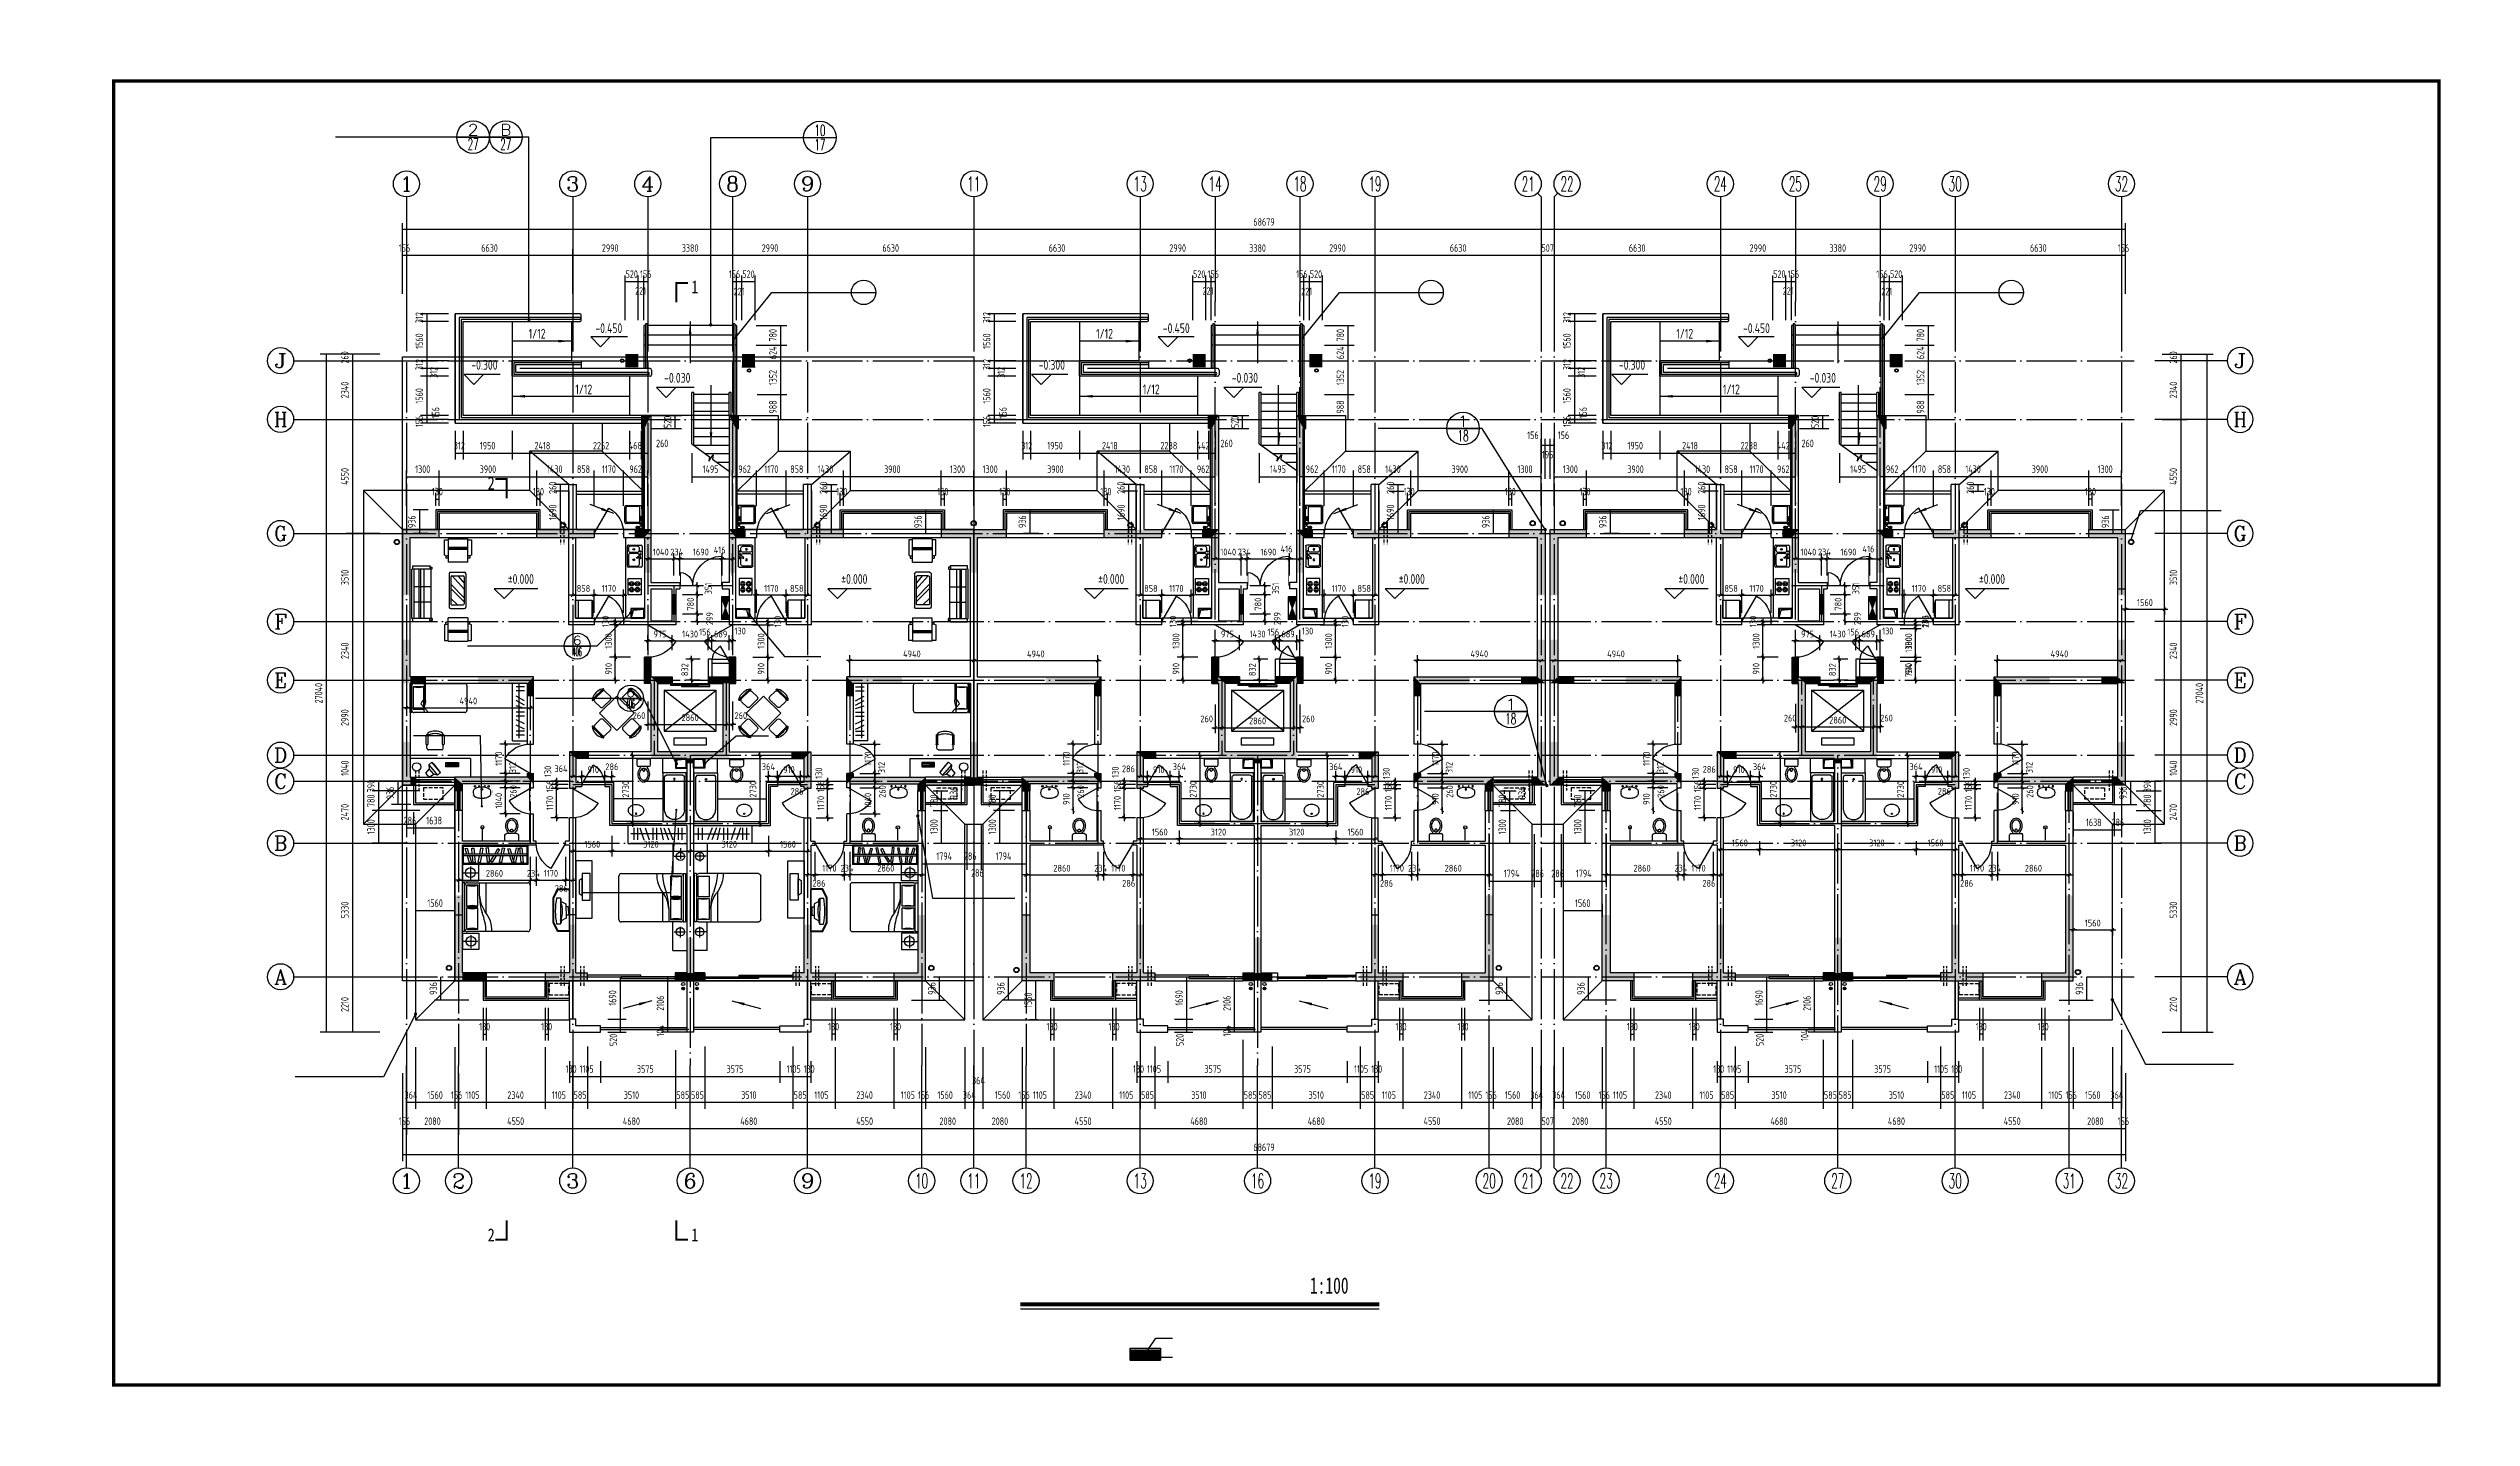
# Model space of a CAD drawing. Extents: x -726032 to 135930, y -151624 to 587044.
# Drawn here: x -726032 to -629442, y 532444 to 587044 of the extents above; entities that cross this region are included whole.
import ezdxf
from ezdxf.enums import TextEntityAlignment as Align

# ---------------------------------------------------------------- set-up
doc = ezdxf.new("R2010")
doc.units = 0
doc.header["$LTSCALE"] = 1000
doc.header["$MEASUREMENT"] = 0
doc.linetypes.add('DASH', pattern=[0.35, 0.25, -0.1])
doc.linetypes.add('DOTE', pattern=[2.42, 2, -0.2, 0.02, -0.2])
doc.layers.get('0').update_dxf_attribs({"linetype": 'CONTINUOUS'})
doc.layers.get('DEFPOINTS').update_dxf_attribs({"color": 1, "linetype": 'CONTINUOUS'})
for name, color, linetype in [('AXIS', 245, 'CONTINUOUS'), ('AXIS_TEXT', 7, 'CONTINUOUS'), ('COLUMN', 170, 'CONTINUOUS'), ('DOTE', 8, 'DOTE'), ('GROUND', 45, 'CONTINUOUS'), ('JIAJU', 252, 'CONTINUOUS'), ('LAYER1', 7, 'CONTINUOUS'), ('LVTRY', 6, 'CONTINUOUS'), ('PUB_DIM', 245, 'CONTINUOUS'), ('PUB_TEXT', 142, 'CONTINUOUS'), ('PUB_TITLE', 1, 'CONTINUOUS'), ('ROOF', 4, 'CONTINUOUS'), ('STAIR', 42, 'CONTINUOUS'), ('TOTHER', 7, 'CONTINUOUS'), ('WALL', 255, 'CONTINUOUS'), ('WINDOW', 155, 'CONTINUOUS'), ('WINDOW_TEXT', 7, 'CONTINUOUS'), ('家具', 252, 'CONTINUOUS'), ('引线', 213, 'CONTINUOUS'), ('空调', 245, 'CONTINUOUS'), ('雨水管', 20, 'CONTINUOUS')]:
    doc.layers.add(name, color=color, linetype=linetype)
doc.styles.add('-宋体', font='SimSun.ttf', dxfattribs={"width": 0.8})
doc.styles.add('ATT', font='TXT')
doc.styles.add('COMP', font='COMPLEX', dxfattribs={"bigfont": 'hztxt'})
doc.styles.add('COMPLEX', font='COMPLEX')
doc.styles.add('DIM_FONT', font='isocp.shx', dxfattribs={"width": 0.8})
doc.styles.add('SIMPLEX', font='SIMPLEX.SHX')
doc.dimstyles.new('AXIS', dxfattribs={"dimtxt": 300, "dimasz": 1, "dimexe": 250, "dimexo": 300, "dimgap": 150, "dimtad": 1, "dimdec": 0, "dimzin": 0, "dimdsep": 46, "dimtxsty": 'DIM_FONT', "dimcen": 0.09, "dimse1": 1, "dimse2": 1, "dimclrt": 142, "dimadec": 0, "dimazin": 0, "dimtfac": 1, "dimtdec": 0, "dimtix": 1, "dimtmove": 2, "dimatfit": 3, "dimfxl": 1, "dimtolj": 1, "dimtzin": 0, "dimarcsym": 0})
doc.dimstyles.new('DIMA', dxfattribs={"dimtxt": 300, "dimasz": 1, "dimexe": 250, "dimexo": 300, "dimgap": 150, "dimtad": 1, "dimdec": 0, "dimzin": 0, "dimdsep": 46, "dimtxsty": 'DIM_FONT', "dimcen": 0.09, "dimse1": 1, "dimclrt": 142, "dimadec": 0, "dimazin": 0, "dimtfac": 1, "dimtdec": 0, "dimtix": 1, "dimtmove": 2, "dimatfit": 3, "dimfxl": 1, "dimtolj": 1, "dimtzin": 0, "dimarcsym": 0})
doc.dimstyles.new('DIMB', dxfattribs={"dimtxt": 300, "dimasz": 1, "dimexe": 250, "dimexo": 300, "dimgap": 150, "dimtad": 1, "dimdec": 0, "dimzin": 0, "dimdsep": 46, "dimtxsty": 'DIM_FONT', "dimcen": 0.09, "dimse2": 1, "dimclrt": 142, "dimadec": 0, "dimazin": 0, "dimtfac": 1, "dimtdec": 0, "dimtix": 1, "dimtmove": 2, "dimatfit": 3, "dimfxl": 1, "dimtolj": 1, "dimtzin": 0, "dimarcsym": 0})
doc.dimstyles.new('DIMN', dxfattribs={"dimtxt": 300, "dimasz": 1, "dimexe": 250, "dimexo": 300, "dimgap": 150, "dimtad": 1, "dimdec": 0, "dimzin": 0, "dimdsep": 46, "dimtxsty": 'DIM_FONT', "dimcen": 0.09, "dimclrt": 142, "dimadec": 0, "dimazin": 0, "dimtfac": 1, "dimtdec": 0, "dimtix": 1, "dimtmove": 2, "dimatfit": 3, "dimfxl": 1, "dimtolj": 1, "dimtzin": 0, "dimarcsym": 0})

msp = doc.modelspace()

# ---------------------------------------------------------------- texts
at = {"layer": 'PUB_DIM', "style": 'DIM_FONT', "width": 0.8}
for s, p in [('1/12', (-706553.9, 575667.4)), ('-0.450', (-703694.4, 575888)), ('1/12', (-683933.9, 575667.4)), ('-0.450', (-681074.4, 575888)), ('1/12', (-660806.9, 575667.4)), ('-0.450', (-657947.4, 575888)), ('-0.300', (-708654.7, 574425.4)), ('-0.030', (-700965.6, 573910.2)), ('-0.300', (-686034.7, 574425.4)), ('-0.030', (-678339.9, 573910.2)), ('-0.300', (-662907.7, 574425.4)), ('-0.030', (-655300.5, 573910.2)), ('1/12', (-704693.1, 573448.1)), ('1/12', (-682073.1, 573448.1)), ('1/12', (-658946.1, 573448.1)), ('%%p0.000', (-707200.8, 565885.1)), ('%%p0.000', (-693907.9, 565885.1)), ('%%p0.000', (-683666.8, 565885.1)), ('%%p0.000', (-671685.8, 565885.1)), ('%%p0.000', (-660539.8, 565885.1)), ('%%p0.000', (-648558.8, 565885.1))]:
    msp.add_text(s, height=390, dxfattribs=at).set_placement(p, align=Align.MIDDLE)
at = {"layer": 'PUB_TEXT', "style": '-宋体', "width": 0.7}
msp.add_text('1:100', height=650, dxfattribs=at).set_placement((-675751.2, 537385.6))
at = {"layer": '家具', "style": 'DIM_FONT', "oblique": -0.000023, "width": 0.8, "flags": 9}
for tag, s in [('YSIZE', '450'), ('XSIZE', '180')]:
    msp.add_attdef(tag, (-709962.1, 558534.9), s, height=0.65, rotation=89.999977, dxfattribs=at)
at = {"layer": '家具', "style": 'DIM_FONT', "text_generation_flag": 4, "width": 0.8, "flags": 9}
for tag, p, s, rotation, oblique in [('YSIZE', (-690945.7, 558534.9), '450', 90.000023, -180.000023), ('XSIZE', (-690945.7, 558534.9), '180', 90.000023, -180.000023), ('XSIZE', (-710934.4, 558067.6), '420', 40.585796, -180), ('YSIZE', (-710934.4, 558067.6), '420', 40.585796, -180)]:
    msp.add_attdef(tag, p, s, height=0.65, rotation=rotation, dxfattribs=dict(at, oblique=oblique))
at = {"layer": '家具', "style": 'DIM_FONT', "width": 0.8, "flags": 9}
for tag in ['YSIZE', 'XSIZE']:
    msp.add_attdef(tag, (-689973.3, 558067.6), '420', height=0.65, rotation=139.414204, dxfattribs=at)
at = {"layer": '引线', "style": '-宋体', "width": 0.8}
for s, p in [('1', (-700404.8, 577271.4)), ('2', (-708525.3, 569448.7)), ('2', (-708525.3, 539465.9)), ('1', (-700404.8, 539465.9))]:
    msp.add_text(s, height=520, dxfattribs=at).set_placement(p)

# ---------------------------------------------------------------- blocks, each defined once
blk = doc.blocks.new('_AXISO')
blk.add_circle((0, 0), 0.5)
at = {"layer": 'AXIS_TEXT', "style": 'COMPLEX', "width": 1.041667}
blk.add_attdef('A', text='', height=0.56, dxfattribs=at).set_placement((-0.25, -0.28), (0.25, -0.28), align=Align.FIT)
blk = doc.blocks.new('*D3162')
at = {"layer": 'AXIS', "color": 0, "lineweight": -2, "transparency": 16777216}
blk.add_line((-641028, 558861), (-641028, 557823), dxfattribs=at)
at = {"layer": 'AXIS', "color": 0, "transparency": 16777216}
for points in [[(-641028, 558861), (-641028, 558861), (-641028, 558862)], [(-641028, 557823), (-641028, 557823), (-641028, 557822)]]:
    blk.add_solid(points, dxfattribs=at)
at = {"layer": 'DEFPOINTS', "color": 0, "transparency": 16777216}
for p in [(-642073, 558862), (-642073, 557822), (-641028, 557822)]:
    blk.add_point(p, dxfattribs=at)
at = {"layer": 'AXIS', "color": 142, "transparency": 16777216, "insert": (-641328, 558342), "char_height": 300, "attachment_point": 5, "rotation": 90, "style": 'DIM_FONT'}
blk.add_mtext('\\A1;1040', dxfattribs=at)
blk = doc.blocks.new('_DBLK')
blk.add_line((-0.5, 0), (0, -0.866))
blk.add_arc((-0.5, 0), 1, 300, 0)
at = {"layer": 'WINDOW_TEXT', "style": 'SIMPLEX', "flags": 9}
blk.add_attdef('A', text='', height=1, dxfattribs=at).set_placement((0, 1.5), align=Align.MIDDLE)
blk = doc.blocks.new('_DIMX')
blk.add_line((-150, 0), (150, 0))
at = {"const_width": 50}
blk.add_lwpolyline([(-70, -70), (70, 70)], dxfattribs=at)
blk = doc.blocks.new('*D1686')
at = {"layer": 'DEFPOINTS', "color": 0, "transparency": 16777216}
for p in [(-648207, 558134), (-648207, 557822), (-647350, 558134)]:
    blk.add_point(p, dxfattribs=at)
at = {"layer": 'PUB_DIM', "color": 0, "lineweight": -2, "transparency": 16777216}
for p, q in [((-647937, 558134), (-647125, 558134)), ((-647350, 557823), (-647350, 558134))]:
    blk.add_line(p, q, dxfattribs=at)
at = {"layer": 'PUB_DIM', "color": 0, "lineweight": -2, "transparency": 16777216, "xscale": 0.9, "yscale": 0.9, "zscale": 0.9}
for p, rotation in [((-647350, 558134), 90), ((-647350, 557822), 270)]:
    blk.add_blockref('_DIMX', p, dxfattribs=dict(at, rotation=rotation))
at = {"layer": 'PUB_DIM', "color": 142, "transparency": 16777216, "insert": (-647071, 558367), "char_height": 270, "attachment_point": 5, "rotation": 90, "style": 'DIM_FONT'}
blk.add_mtext('\\A1;312', dxfattribs=at)
blk = doc.blocks.new('*D1687')
at = {"layer": 'DEFPOINTS', "color": 0, "transparency": 16777216}
for p in [(-648207, 559304), (-647350, 559304), (-648207, 558134)]:
    blk.add_point(p, dxfattribs=at)
at = {"layer": 'PUB_DIM', "color": 0, "lineweight": -2, "transparency": 16777216}
for p, q in [((-647937, 559304), (-647125, 559304)), ((-647350, 558135), (-647350, 559304))]:
    blk.add_line(p, q, dxfattribs=at)
at = {"layer": 'PUB_DIM', "color": 0, "lineweight": -2, "transparency": 16777216, "xscale": 0.9, "yscale": 0.9, "zscale": 0.9}
for p, rotation in [((-647350, 559304), 90), ((-647350, 558134), 270)]:
    blk.add_blockref('_DIMX', p, dxfattribs=dict(at, rotation=rotation))
at = {"layer": 'PUB_DIM', "color": 142, "transparency": 16777216, "insert": (-647620, 558719), "char_height": 270, "attachment_point": 5, "rotation": 90, "style": 'DIM_FONT'}
blk.add_mtext('\\A1;1170', dxfattribs=at)
blk = doc.blocks.new('*D1688')
at = {"layer": 'DEFPOINTS', "color": 0, "transparency": 16777216}
for p in [(-651587, 558008), (-651587, 557497), (-651223, 557497)]:
    blk.add_point(p, dxfattribs=at)
at = {"layer": 'PUB_DIM', "color": 0, "lineweight": -2, "transparency": 16777216}
for p, q in [((-651587, 557767), (-651587, 558233)), ((-651224, 558008), (-651586, 558008))]:
    blk.add_line(p, q, dxfattribs=at)
at = {"layer": 'PUB_DIM', "color": 0, "lineweight": -2, "transparency": 16777216, "xscale": 0.9, "yscale": 0.9, "zscale": 0.9, "rotation": 180}
blk.add_blockref('_DIMX', (-651587, 558008), dxfattribs=at)
at = {"layer": 'PUB_DIM', "color": 0, "lineweight": -2, "transparency": 16777216, "xscale": 0.9, "yscale": 0.9, "zscale": 0.9}
blk.add_blockref('_DIMX', (-651223, 558008), dxfattribs=at)
at = {"layer": 'PUB_DIM', "color": 142, "transparency": 16777216, "insert": (-651587, 558398), "char_height": 270, "attachment_point": 5, "style": 'DIM_FONT'}
blk.add_mtext('\\A1;364', dxfattribs=at)
blk = doc.blocks.new('*D1689')
at = {"layer": 'DEFPOINTS', "color": 0, "transparency": 16777216}
for p in [(-652797, 558862), (-652797, 556132), (-651930, 556132)]:
    blk.add_point(p, dxfattribs=at)
at = {"layer": 'PUB_DIM', "color": 0, "lineweight": -2, "transparency": 16777216}
for p, q in [((-651930, 558862), (-651930, 556133)), ((-652527, 556132), (-651705, 556132))]:
    blk.add_line(p, q, dxfattribs=at)
at = {"layer": 'PUB_DIM', "color": 0, "lineweight": -2, "transparency": 16777216, "xscale": 0.9, "yscale": 0.9, "zscale": 0.9}
for p, rotation in [((-651930, 558862), 90), ((-651930, 556132), 270)]:
    blk.add_blockref('_DIMX', p, dxfattribs=dict(at, rotation=rotation))
at = {"layer": 'PUB_DIM', "color": 142, "transparency": 16777216, "insert": (-652200, 557497), "char_height": 270, "attachment_point": 5, "rotation": 90, "style": 'DIM_FONT'}
blk.add_mtext('\\A1;2730', dxfattribs=at)
blk = doc.blocks.new('*D484')
at = {"layer": 'AXIS', "color": 0, "lineweight": -2, "transparency": 16777216}
for p, q in [((-641773, 574852), (-639738, 574852)), ((-639988, 574851), (-639988, 547813)), ((-641773, 547812), (-639738, 547812))]:
    blk.add_line(p, q, dxfattribs=at)
at = {"layer": 'AXIS', "color": 0, "transparency": 16777216}
for points in [[(-639988, 574851), (-639988, 574851), (-639988, 574852)], [(-639988, 547813), (-639988, 547813), (-639988, 547812)]]:
    blk.add_solid(points, dxfattribs=at)
at = {"layer": 'DEFPOINTS', "color": 0, "transparency": 16777216}
for p in [(-642073, 574852), (-642073, 547812), (-639988, 547812)]:
    blk.add_point(p, dxfattribs=at)
at = {"layer": 'AXIS', "color": 142, "transparency": 16777216, "insert": (-640288, 561332), "char_height": 300, "attachment_point": 5, "rotation": 90, "style": 'DIM_FONT'}
blk.add_mtext('\\A1;27040', dxfattribs=at)
blk = doc.blocks.new('*D1690')
at = {"layer": 'DEFPOINTS', "color": 0, "transparency": 16777216}
for p in [(-658191, 557497), (-657827, 558008), (-657827, 557497)]:
    blk.add_point(p, dxfattribs=at)
at = {"layer": 'PUB_DIM', "color": 0, "lineweight": -2, "transparency": 16777216}
for p, q in [((-658190, 558008), (-657828, 558008)), ((-657827, 557767), (-657827, 558233))]:
    blk.add_line(p, q, dxfattribs=at)
at = {"layer": 'PUB_DIM', "color": 0, "lineweight": -2, "transparency": 16777216, "xscale": 0.9, "yscale": 0.9, "zscale": 0.9, "rotation": 180}
blk.add_blockref('_DIMX', (-658191, 558008), dxfattribs=at)
at = {"layer": 'PUB_DIM', "color": 0, "lineweight": -2, "transparency": 16777216, "xscale": 0.9, "yscale": 0.9, "zscale": 0.9}
blk.add_blockref('_DIMX', (-657827, 558008), dxfattribs=at)
at = {"layer": 'PUB_DIM', "color": 142, "transparency": 16777216, "insert": (-657827, 558398), "char_height": 270, "attachment_point": 5, "style": 'DIM_FONT'}
blk.add_mtext('\\A1;364', dxfattribs=at)
blk = doc.blocks.new('_LV5')
for p, q in [((210, 0), (-210, 0)), ((-210, 0), (-210, -180)), ((210, -180), (210, 0)), ((160, -230), (-160, -230)), ((-101, -230), (-101, -254)), ((101, -230), (101, -254))]:
    blk.add_line(p, q)
blk.add_lwpolyline([(-135, -469, 0.080312), (-123, -544, 0.089014), (-92, -602, 0.104918), (-46, -639, 0.119812), (0, -650, 0.119812), (46, -639, 0.104918), (92, -602, 0.089014), (123, -544, 0.080312), (135, -469, 0.080312), (123, -395, 0.089014), (92, -337, 0.104918), (46, -300, 0.119812), (0, -288, 0.119812), (-46, -300, 0.104918), (-92, -337, 0.089014), (-123, -395, 0.080312)], format="xyb", close=True)
for points in [[(-39, -318, 0.073567), (-36, -339, 0.084454), (-27, -356, 0.10642), (-14, -368, 0.129709), (0, -372, 0.129709), (14, -368, 0.10642), (27, -356, 0.084454), (36, -339, 0.073567), (39, -318, 0.073567), (36, -298, 0.014016), (35, -295, 0.10642)], [(-35, -295, 0.013578), (-36, -298, 0.073567), (-39, -318, 0.073567)]]:
    blk.add_lwpolyline(points, format="xyb")
for centre, radius, start, end in [((-160, -180), 50, 180, 270), ((102, -469), 287, 161.63333, 180), ((102, -469), 287, 180, 198.36667), ((52, -453), 235, 141.28635, 161.63333), ((52, -486), 235, 198.36667, 218.71365), ((20, -427), 194, 134.81437, 141.28635), ((20, -512), 194, 218.71365, 242.67141), ((-151, -254), 50, 314.81437, 0), ((0, -551), 150, 242.67141, 270), ((0, -551), 150, 270, 297.32859), ((-20, -512), 194, 297.32859, 321.28635), ((151, -254), 50, 180, 225.25549), ((-20, -427), 194, 38.71365, 45.25549), ((-52, -453), 235, 18.36667, 38.71365), ((-52, -486), 235, 321.28635, 341.63333), ((160, -180), 50, 270, 0), ((-102, -469), 287, 0, 18.36667), ((-102, -469), 287, 341.63333, 0)]:
    blk.add_arc(centre, radius, start, end)
blk = doc.blocks.new('*D1691')
at = {"layer": 'DEFPOINTS', "color": 0, "transparency": 16777216}
for p in [(-656137, 558862), (-657004, 556132), (-656137, 556132)]:
    blk.add_point(p, dxfattribs=at)
at = {"layer": 'PUB_DIM', "color": 0, "lineweight": -2, "transparency": 16777216}
for p, q in [((-657004, 558862), (-657004, 556133)), ((-656407, 556132), (-657229, 556132))]:
    blk.add_line(p, q, dxfattribs=at)
at = {"layer": 'PUB_DIM', "color": 0, "lineweight": -2, "transparency": 16777216, "xscale": 0.9, "yscale": 0.9, "zscale": 0.9}
for p, rotation in [((-657004, 558862), 90), ((-657004, 556132), 270)]:
    blk.add_blockref('_DIMX', p, dxfattribs=dict(at, rotation=rotation))
at = {"layer": 'PUB_DIM', "color": 142, "transparency": 16777216, "insert": (-657274, 557497), "char_height": 270, "attachment_point": 5, "rotation": 90, "style": 'DIM_FONT'}
blk.add_mtext('\\A1;2730', dxfattribs=at)
blk = doc.blocks.new('*D1692')
at = {"layer": 'DEFPOINTS', "color": 0, "transparency": 16777216}
for p in [(-662064, 559304), (-661207, 559304), (-661207, 558134)]:
    blk.add_point(p, dxfattribs=at)
at = {"layer": 'PUB_DIM', "color": 0, "lineweight": -2, "transparency": 16777216}
for p, q in [((-661477, 559304), (-662289, 559304)), ((-662064, 558135), (-662064, 559304))]:
    blk.add_line(p, q, dxfattribs=at)
at = {"layer": 'PUB_DIM', "color": 0, "lineweight": -2, "transparency": 16777216, "xscale": 0.9, "yscale": 0.9, "zscale": 0.9}
for p, rotation in [((-662064, 559304), 90), ((-662064, 558134), 270)]:
    blk.add_blockref('_DIMX', p, dxfattribs=dict(at, rotation=rotation))
at = {"layer": 'PUB_DIM', "color": 142, "transparency": 16777216, "insert": (-662334, 558719), "char_height": 270, "attachment_point": 5, "rotation": 90, "style": 'DIM_FONT'}
blk.add_mtext('\\A1;1170', dxfattribs=at)
blk = doc.blocks.new('*D1693')
at = {"layer": 'DEFPOINTS', "color": 0, "transparency": 16777216}
for p in [(-662064, 558134), (-661207, 558134), (-661207, 557822)]:
    blk.add_point(p, dxfattribs=at)
at = {"layer": 'PUB_DIM', "color": 0, "lineweight": -2, "transparency": 16777216}
for p, q in [((-661477, 558134), (-662289, 558134)), ((-662064, 557823), (-662064, 558134))]:
    blk.add_line(p, q, dxfattribs=at)
at = {"layer": 'PUB_DIM', "color": 0, "lineweight": -2, "transparency": 16777216, "xscale": 0.9, "yscale": 0.9, "zscale": 0.9}
for p, rotation in [((-662064, 558134), 90), ((-662064, 557822), 270)]:
    blk.add_blockref('_DIMX', p, dxfattribs=dict(at, rotation=rotation))
at = {"layer": 'PUB_DIM', "color": 142, "transparency": 16777216, "insert": (-661783, 558367), "char_height": 270, "attachment_point": 5, "rotation": 90, "style": 'DIM_FONT'}
blk.add_mtext('\\A1;312', dxfattribs=at)
blk = doc.blocks.new('*D1694')
at = {"layer": 'DEFPOINTS', "color": 0, "transparency": 16777216}
for p in [(-671334, 558134), (-671334, 557822), (-670477, 558134)]:
    blk.add_point(p, dxfattribs=at)
at = {"layer": 'PUB_DIM', "color": 0, "lineweight": -2, "transparency": 16777216}
for p, q in [((-671064, 558134), (-670252, 558134)), ((-670477, 557823), (-670477, 558134))]:
    blk.add_line(p, q, dxfattribs=at)
at = {"layer": 'PUB_DIM', "color": 0, "lineweight": -2, "transparency": 16777216, "xscale": 0.9, "yscale": 0.9, "zscale": 0.9}
for p, rotation in [((-670477, 558134), 90), ((-670477, 557822), 270)]:
    blk.add_blockref('_DIMX', p, dxfattribs=dict(at, rotation=rotation))
at = {"layer": 'PUB_DIM', "color": 142, "transparency": 16777216, "insert": (-670198, 558367), "char_height": 270, "attachment_point": 5, "rotation": 90, "style": 'DIM_FONT'}
blk.add_mtext('\\A1;312', dxfattribs=at)
blk = doc.blocks.new('*D1695')
at = {"layer": 'DEFPOINTS', "color": 0, "transparency": 16777216}
for p in [(-671334, 559304), (-670477, 559304), (-671334, 558134)]:
    blk.add_point(p, dxfattribs=at)
at = {"layer": 'PUB_DIM', "color": 0, "lineweight": -2, "transparency": 16777216}
for p, q in [((-671064, 559304), (-670252, 559304)), ((-670477, 558135), (-670477, 559304))]:
    blk.add_line(p, q, dxfattribs=at)
at = {"layer": 'PUB_DIM', "color": 0, "lineweight": -2, "transparency": 16777216, "xscale": 0.9, "yscale": 0.9, "zscale": 0.9}
for p, rotation in [((-670477, 559304), 90), ((-670477, 558134), 270)]:
    blk.add_blockref('_DIMX', p, dxfattribs=dict(at, rotation=rotation))
at = {"layer": 'PUB_DIM', "color": 142, "transparency": 16777216, "insert": (-670747, 558719), "char_height": 270, "attachment_point": 5, "rotation": 90, "style": 'DIM_FONT'}
blk.add_mtext('\\A1;1170', dxfattribs=at)
blk = doc.blocks.new('*D1696')
at = {"layer": 'DEFPOINTS', "color": 0, "transparency": 16777216}
for p in [(-674714, 558008), (-674714, 557497), (-674350, 557497)]:
    blk.add_point(p, dxfattribs=at)
at = {"layer": 'PUB_DIM', "color": 0, "lineweight": -2, "transparency": 16777216}
for p, q in [((-674714, 557767), (-674714, 558233)), ((-674351, 558008), (-674713, 558008))]:
    blk.add_line(p, q, dxfattribs=at)
at = {"layer": 'PUB_DIM', "color": 0, "lineweight": -2, "transparency": 16777216, "xscale": 0.9, "yscale": 0.9, "zscale": 0.9, "rotation": 180}
blk.add_blockref('_DIMX', (-674714, 558008), dxfattribs=at)
at = {"layer": 'PUB_DIM', "color": 0, "lineweight": -2, "transparency": 16777216, "xscale": 0.9, "yscale": 0.9, "zscale": 0.9}
blk.add_blockref('_DIMX', (-674350, 558008), dxfattribs=at)
at = {"layer": 'PUB_DIM', "color": 142, "transparency": 16777216, "insert": (-674714, 558398), "char_height": 270, "attachment_point": 5, "style": 'DIM_FONT'}
blk.add_mtext('\\A1;364', dxfattribs=at)
blk = doc.blocks.new('*D1697')
at = {"layer": 'DEFPOINTS', "color": 0, "transparency": 16777216}
for p in [(-681318, 557497), (-680954, 558008), (-680954, 557497)]:
    blk.add_point(p, dxfattribs=at)
at = {"layer": 'PUB_DIM', "color": 0, "lineweight": -2, "transparency": 16777216}
for p, q in [((-681317, 558008), (-680955, 558008)), ((-680954, 557767), (-680954, 558233))]:
    blk.add_line(p, q, dxfattribs=at)
at = {"layer": 'PUB_DIM', "color": 0, "lineweight": -2, "transparency": 16777216, "xscale": 0.9, "yscale": 0.9, "zscale": 0.9, "rotation": 180}
blk.add_blockref('_DIMX', (-681318, 558008), dxfattribs=at)
at = {"layer": 'PUB_DIM', "color": 0, "lineweight": -2, "transparency": 16777216, "xscale": 0.9, "yscale": 0.9, "zscale": 0.9}
blk.add_blockref('_DIMX', (-680954, 558008), dxfattribs=at)
at = {"layer": 'PUB_DIM', "color": 142, "transparency": 16777216, "insert": (-680954, 558398), "char_height": 270, "attachment_point": 5, "style": 'DIM_FONT'}
blk.add_mtext('\\A1;364', dxfattribs=at)
blk = doc.blocks.new('*D1698')
at = {"layer": 'DEFPOINTS', "color": 0, "transparency": 16777216}
for p in [(-679264, 558862), (-680131, 556132), (-679264, 556132)]:
    blk.add_point(p, dxfattribs=at)
at = {"layer": 'PUB_DIM', "color": 0, "lineweight": -2, "transparency": 16777216}
for p, q in [((-680131, 558862), (-680131, 556133)), ((-679534, 556132), (-680356, 556132))]:
    blk.add_line(p, q, dxfattribs=at)
at = {"layer": 'PUB_DIM', "color": 0, "lineweight": -2, "transparency": 16777216, "xscale": 0.9, "yscale": 0.9, "zscale": 0.9}
for p, rotation in [((-680131, 558862), 90), ((-680131, 556132), 270)]:
    blk.add_blockref('_DIMX', p, dxfattribs=dict(at, rotation=rotation))
at = {"layer": 'PUB_DIM', "color": 142, "transparency": 16777216, "insert": (-680401, 557497), "char_height": 270, "attachment_point": 5, "rotation": 90, "style": 'DIM_FONT'}
blk.add_mtext('\\A1;2730', dxfattribs=at)
blk = doc.blocks.new('*D1699')
at = {"layer": 'DEFPOINTS', "color": 0, "transparency": 16777216}
for p in [(-675924, 558862), (-675924, 556132), (-675057, 556132)]:
    blk.add_point(p, dxfattribs=at)
at = {"layer": 'PUB_DIM', "color": 0, "lineweight": -2, "transparency": 16777216}
for p, q in [((-675057, 558862), (-675057, 556133)), ((-675654, 556132), (-674832, 556132))]:
    blk.add_line(p, q, dxfattribs=at)
at = {"layer": 'PUB_DIM', "color": 0, "lineweight": -2, "transparency": 16777216, "xscale": 0.9, "yscale": 0.9, "zscale": 0.9}
for p, rotation in [((-675057, 558862), 90), ((-675057, 556132), 270)]:
    blk.add_blockref('_DIMX', p, dxfattribs=dict(at, rotation=rotation))
at = {"layer": 'PUB_DIM', "color": 142, "transparency": 16777216, "insert": (-675327, 557497), "char_height": 270, "attachment_point": 5, "rotation": 90, "style": 'DIM_FONT'}
blk.add_mtext('\\A1;2730', dxfattribs=at)
blk = doc.blocks.new('*D1700')
at = {"layer": 'DEFPOINTS', "color": 0, "transparency": 16777216}
for p in [(-685191, 559304), (-684334, 559304), (-684334, 558134)]:
    blk.add_point(p, dxfattribs=at)
at = {"layer": 'PUB_DIM', "color": 0, "lineweight": -2, "transparency": 16777216}
for p, q in [((-684604, 559304), (-685416, 559304)), ((-685191, 558135), (-685191, 559304))]:
    blk.add_line(p, q, dxfattribs=at)
at = {"layer": 'PUB_DIM', "color": 0, "lineweight": -2, "transparency": 16777216, "xscale": 0.9, "yscale": 0.9, "zscale": 0.9}
for p, rotation in [((-685191, 559304), 90), ((-685191, 558134), 270)]:
    blk.add_blockref('_DIMX', p, dxfattribs=dict(at, rotation=rotation))
at = {"layer": 'PUB_DIM', "color": 142, "transparency": 16777216, "insert": (-685461, 558719), "char_height": 270, "attachment_point": 5, "rotation": 90, "style": 'DIM_FONT'}
blk.add_mtext('\\A1;1170', dxfattribs=at)
blk = doc.blocks.new('*D1701')
at = {"layer": 'DEFPOINTS', "color": 0, "transparency": 16777216}
for p in [(-685191, 558134), (-684334, 558134), (-684334, 557822)]:
    blk.add_point(p, dxfattribs=at)
at = {"layer": 'PUB_DIM', "color": 0, "lineweight": -2, "transparency": 16777216}
for p, q in [((-684604, 558134), (-685416, 558134)), ((-685191, 557823), (-685191, 558134))]:
    blk.add_line(p, q, dxfattribs=at)
at = {"layer": 'PUB_DIM', "color": 0, "lineweight": -2, "transparency": 16777216, "xscale": 0.9, "yscale": 0.9, "zscale": 0.9}
for p, rotation in [((-685191, 558134), 90), ((-685191, 557822), 270)]:
    blk.add_blockref('_DIMX', p, dxfattribs=dict(at, rotation=rotation))
at = {"layer": 'PUB_DIM', "color": 142, "transparency": 16777216, "insert": (-684910, 558367), "char_height": 270, "attachment_point": 5, "rotation": 90, "style": 'DIM_FONT'}
blk.add_mtext('\\A1;312', dxfattribs=at)
blk = doc.blocks.new('*D1702')
at = {"layer": 'DEFPOINTS', "color": 0, "transparency": 16777216}
for p in [(-693954, 558134), (-693954, 557822), (-693097, 558134)]:
    blk.add_point(p, dxfattribs=at)
at = {"layer": 'PUB_DIM', "color": 0, "lineweight": -2, "transparency": 16777216}
for p, q in [((-693684, 558134), (-692872, 558134)), ((-693097, 557823), (-693097, 558134))]:
    blk.add_line(p, q, dxfattribs=at)
at = {"layer": 'PUB_DIM', "color": 0, "lineweight": -2, "transparency": 16777216, "xscale": 0.9, "yscale": 0.9, "zscale": 0.9}
for p, rotation in [((-693097, 558134), 90), ((-693097, 557822), 270)]:
    blk.add_blockref('_DIMX', p, dxfattribs=dict(at, rotation=rotation))
at = {"layer": 'PUB_DIM', "color": 142, "transparency": 16777216, "insert": (-692818, 558367), "char_height": 270, "attachment_point": 5, "rotation": 90, "style": 'DIM_FONT'}
blk.add_mtext('\\A1;312', dxfattribs=at)
blk = doc.blocks.new('*D1703')
at = {"layer": 'DEFPOINTS', "color": 0, "transparency": 16777216}
for p in [(-693954, 559304), (-693097, 559304), (-693954, 558134)]:
    blk.add_point(p, dxfattribs=at)
at = {"layer": 'PUB_DIM', "color": 0, "lineweight": -2, "transparency": 16777216}
for p, q in [((-693684, 559304), (-692872, 559304)), ((-693097, 558135), (-693097, 559304))]:
    blk.add_line(p, q, dxfattribs=at)
at = {"layer": 'PUB_DIM', "color": 0, "lineweight": -2, "transparency": 16777216, "xscale": 0.9, "yscale": 0.9, "zscale": 0.9}
for p, rotation in [((-693097, 559304), 90), ((-693097, 558134), 270)]:
    blk.add_blockref('_DIMX', p, dxfattribs=dict(at, rotation=rotation))
at = {"layer": 'PUB_DIM', "color": 142, "transparency": 16777216, "insert": (-693367, 558719), "char_height": 270, "attachment_point": 5, "rotation": 90, "style": 'DIM_FONT'}
blk.add_mtext('\\A1;1170', dxfattribs=at)
blk = doc.blocks.new('*D1704')
at = {"layer": 'DEFPOINTS', "color": 0, "transparency": 16777216}
for p in [(-697334, 558008), (-697334, 557497), (-696970, 557497)]:
    blk.add_point(p, dxfattribs=at)
at = {"layer": 'PUB_DIM', "color": 0, "lineweight": -2, "transparency": 16777216}
for p, q in [((-697334, 557767), (-697334, 558233)), ((-696971, 558008), (-697333, 558008))]:
    blk.add_line(p, q, dxfattribs=at)
at = {"layer": 'PUB_DIM', "color": 0, "lineweight": -2, "transparency": 16777216, "xscale": 0.9, "yscale": 0.9, "zscale": 0.9, "rotation": 180}
blk.add_blockref('_DIMX', (-697334, 558008), dxfattribs=at)
at = {"layer": 'PUB_DIM', "color": 0, "lineweight": -2, "transparency": 16777216, "xscale": 0.9, "yscale": 0.9, "zscale": 0.9}
blk.add_blockref('_DIMX', (-696970, 558008), dxfattribs=at)
at = {"layer": 'PUB_DIM', "color": 142, "transparency": 16777216, "insert": (-697334, 558398), "char_height": 270, "attachment_point": 5, "style": 'DIM_FONT'}
blk.add_mtext('\\A1;364', dxfattribs=at)
blk = doc.blocks.new('*D1705')
at = {"layer": 'DEFPOINTS', "color": 0, "transparency": 16777216}
for p in [(-703860, 557497), (-703574, 558008), (-703574, 557497)]:
    blk.add_point(p, dxfattribs=at)
at = {"layer": 'PUB_DIM', "color": 0, "lineweight": -2, "transparency": 16777216}
for p, q in [((-703859, 558008), (-703575, 558008)), ((-703574, 557767), (-703574, 558233))]:
    blk.add_line(p, q, dxfattribs=at)
at = {"layer": 'PUB_DIM', "color": 0, "lineweight": -2, "transparency": 16777216, "xscale": 0.9, "yscale": 0.9, "zscale": 0.9, "rotation": 180}
blk.add_blockref('_DIMX', (-703860, 558008), dxfattribs=at)
at = {"layer": 'PUB_DIM', "color": 0, "lineweight": -2, "transparency": 16777216, "xscale": 0.9, "yscale": 0.9, "zscale": 0.9}
blk.add_blockref('_DIMX', (-703574, 558008), dxfattribs=at)
at = {"layer": 'PUB_DIM', "color": 142, "transparency": 16777216, "insert": (-703574, 558398), "char_height": 270, "attachment_point": 5, "style": 'DIM_FONT'}
blk.add_mtext('\\A1;286', dxfattribs=at)
blk = doc.blocks.new('*D1706')
at = {"layer": 'DEFPOINTS', "color": 0, "transparency": 16777216}
for p in [(-701884, 558862), (-702751, 556132), (-701884, 556132)]:
    blk.add_point(p, dxfattribs=at)
at = {"layer": 'PUB_DIM', "color": 0, "lineweight": -2, "transparency": 16777216}
for p, q in [((-702751, 558862), (-702751, 556133)), ((-702154, 556132), (-702976, 556132))]:
    blk.add_line(p, q, dxfattribs=at)
at = {"layer": 'PUB_DIM', "color": 0, "lineweight": -2, "transparency": 16777216, "xscale": 0.9, "yscale": 0.9, "zscale": 0.9}
for p, rotation in [((-702751, 558862), 90), ((-702751, 556132), 270)]:
    blk.add_blockref('_DIMX', p, dxfattribs=dict(at, rotation=rotation))
at = {"layer": 'PUB_DIM', "color": 142, "transparency": 16777216, "insert": (-703021, 557497), "char_height": 270, "attachment_point": 5, "rotation": 90, "style": 'DIM_FONT'}
blk.add_mtext('\\A1;2730', dxfattribs=at)
blk = doc.blocks.new('*D1707')
at = {"layer": 'DEFPOINTS', "color": 0, "transparency": 16777216}
for p in [(-707811, 558134), (-706954, 558134), (-706954, 557822)]:
    blk.add_point(p, dxfattribs=at)
at = {"layer": 'PUB_DIM', "color": 0, "lineweight": -2, "transparency": 16777216}
for p, q in [((-707224, 558134), (-708036, 558134)), ((-707811, 557823), (-707811, 558134))]:
    blk.add_line(p, q, dxfattribs=at)
at = {"layer": 'PUB_DIM', "color": 0, "lineweight": -2, "transparency": 16777216, "xscale": 0.9, "yscale": 0.9, "zscale": 0.9}
for p, rotation in [((-707811, 558134), 90), ((-707811, 557822), 270)]:
    blk.add_blockref('_DIMX', p, dxfattribs=dict(at, rotation=rotation))
at = {"layer": 'PUB_DIM', "color": 142, "transparency": 16777216, "insert": (-707530, 558367), "char_height": 270, "attachment_point": 5, "rotation": 90, "style": 'DIM_FONT'}
blk.add_mtext('\\A1;312', dxfattribs=at)
blk = doc.blocks.new('*D1708')
at = {"layer": 'DEFPOINTS', "color": 0, "transparency": 16777216}
for p in [(-707811, 559304), (-706954, 559304), (-706954, 558134)]:
    blk.add_point(p, dxfattribs=at)
at = {"layer": 'PUB_DIM', "color": 0, "lineweight": -2, "transparency": 16777216}
for p, q in [((-707224, 559304), (-708036, 559304)), ((-707811, 558135), (-707811, 559304))]:
    blk.add_line(p, q, dxfattribs=at)
at = {"layer": 'PUB_DIM', "color": 0, "lineweight": -2, "transparency": 16777216, "xscale": 0.9, "yscale": 0.9, "zscale": 0.9}
for p, rotation in [((-707811, 559304), 90), ((-707811, 558134), 270)]:
    blk.add_blockref('_DIMX', p, dxfattribs=dict(at, rotation=rotation))
at = {"layer": 'PUB_DIM', "color": 142, "transparency": 16777216, "insert": (-708081, 558719), "char_height": 270, "attachment_point": 5, "rotation": 90, "style": 'DIM_FONT'}
blk.add_mtext('\\A1;1170', dxfattribs=at)
blk = doc.blocks.new('*D1709')
at = {"layer": 'DEFPOINTS', "color": 0, "transparency": 16777216}
for p in [(-698544, 558862), (-698544, 556132), (-697677, 556132)]:
    blk.add_point(p, dxfattribs=at)
at = {"layer": 'PUB_DIM', "color": 0, "lineweight": -2, "transparency": 16777216}
for p, q in [((-697677, 558862), (-697677, 556133)), ((-698274, 556132), (-697452, 556132))]:
    blk.add_line(p, q, dxfattribs=at)
at = {"layer": 'PUB_DIM', "color": 0, "lineweight": -2, "transparency": 16777216, "xscale": 0.9, "yscale": 0.9, "zscale": 0.9}
for p, rotation in [((-697677, 558862), 90), ((-697677, 556132), 270)]:
    blk.add_blockref('_DIMX', p, dxfattribs=dict(at, rotation=rotation))
at = {"layer": 'PUB_DIM', "color": 142, "transparency": 16777216, "insert": (-697947, 557497), "char_height": 270, "attachment_point": 5, "rotation": 90, "style": 'DIM_FONT'}
blk.add_mtext('\\A1;2730', dxfattribs=at)
blk = doc.blocks.new('*D485')
at = {"layer": 'AXIS', "color": 0, "lineweight": -2, "transparency": 16777216}
for p, q in [((-712829, 574852), (-715208, 574852)), ((-714958, 574851), (-714958, 547813)), ((-712829, 547812), (-715208, 547812))]:
    blk.add_line(p, q, dxfattribs=at)
at = {"layer": 'AXIS', "color": 0, "transparency": 16777216}
for points in [[(-714958, 574851), (-714958, 574851), (-714958, 574852)], [(-714958, 547813), (-714958, 547813), (-714958, 547812)]]:
    blk.add_solid(points, dxfattribs=at)
at = {"layer": 'DEFPOINTS', "color": 0, "transparency": 16777216}
for p in [(-712529, 574852), (-714958, 547812), (-712529, 547812)]:
    blk.add_point(p, dxfattribs=at)
at = {"layer": 'AXIS', "color": 142, "transparency": 16777216, "insert": (-715258, 561332), "char_height": 300, "attachment_point": 5, "rotation": 90, "style": 'DIM_FONT'}
blk.add_mtext('\\A1;27040', dxfattribs=at)
blk = doc.blocks.new('*D3163')
at = {"layer": 'AXIS', "color": 0, "lineweight": -2, "transparency": 16777216}
blk.add_line((-713918, 558861), (-713918, 557823), dxfattribs=at)
at = {"layer": 'AXIS', "color": 0, "transparency": 16777216}
for points in [[(-713918, 558861), (-713918, 558861), (-713918, 558862)], [(-713918, 557823), (-713918, 557823), (-713918, 557822)]]:
    blk.add_solid(points, dxfattribs=at)
at = {"layer": 'DEFPOINTS', "color": 0, "transparency": 16777216}
for p in [(-712529, 558862), (-713918, 557822), (-712529, 557822)]:
    blk.add_point(p, dxfattribs=at)
at = {"layer": 'AXIS', "color": 142, "transparency": 16777216, "insert": (-714218, 558342), "char_height": 300, "attachment_point": 5, "rotation": 90, "style": 'DIM_FONT'}
blk.add_mtext('\\A1;1040', dxfattribs=at)
blk = doc.blocks.new('*D1710')
at = {"layer": 'DEFPOINTS', "color": 0, "transparency": 16777216}
for p in [(-651223, 558008), (-651223, 557497), (-650313, 557497)]:
    blk.add_point(p, dxfattribs=at)
at = {"layer": 'PUB_DIM', "color": 0, "lineweight": -2, "transparency": 16777216}
for p, q in [((-651223, 557767), (-651223, 558233)), ((-650314, 558008), (-651222, 558008))]:
    blk.add_line(p, q, dxfattribs=at)
at = {"layer": 'PUB_DIM', "color": 0, "lineweight": -2, "transparency": 16777216, "xscale": 0.9, "yscale": 0.9, "zscale": 0.9, "rotation": 180}
blk.add_blockref('_DIMX', (-651223, 558008), dxfattribs=at)
at = {"layer": 'PUB_DIM', "color": 0, "lineweight": -2, "transparency": 16777216, "xscale": 0.9, "yscale": 0.9, "zscale": 0.9}
blk.add_blockref('_DIMX', (-650313, 558008), dxfattribs=at)
at = {"layer": 'PUB_DIM', "color": 142, "transparency": 16777216, "insert": (-650768, 558278), "char_height": 270, "attachment_point": 5, "style": 'DIM_FONT'}
blk.add_mtext('\\A1;910', dxfattribs=at)
blk = doc.blocks.new('*D486')
at = {"layer": 'DEFPOINTS', "color": 0, "transparency": 16777216}
for p in [(-651587, 555702), (-650027, 555962), (-650027, 555092)]:
    blk.add_point(p, dxfattribs=at)
at = {"layer": 'PUB_DIM', "color": 0, "lineweight": -2, "transparency": 16777216}
for p, q in [((-651587, 555432), (-651587, 554867)), ((-650027, 555692), (-650027, 554867)), ((-651586, 555092), (-650028, 555092))]:
    blk.add_line(p, q, dxfattribs=at)
at = {"layer": 'PUB_DIM', "color": 0, "lineweight": -2, "transparency": 16777216, "xscale": 0.9, "yscale": 0.9, "zscale": 0.9, "rotation": 180}
blk.add_blockref('_DIMX', (-651587, 555092), dxfattribs=at)
at = {"layer": 'PUB_DIM', "color": 0, "lineweight": -2, "transparency": 16777216, "xscale": 0.9, "yscale": 0.9, "zscale": 0.9}
blk.add_blockref('_DIMX', (-650027, 555092), dxfattribs=at)
at = {"layer": 'PUB_DIM', "color": 142, "transparency": 16777216, "insert": (-650807, 555362), "char_height": 270, "attachment_point": 5, "style": 'DIM_FONT'}
blk.add_mtext('\\A1;1560', dxfattribs=at)
blk = doc.blocks.new('*D3557')
at = {"layer": 'DEFPOINTS', "color": 0, "transparency": 16777216}
for p in [(-651132, 546963), (-650027, 546963), (-650027, 546043)]:
    blk.add_point(p, dxfattribs=at)
at = {"layer": 'PUB_DIM', "color": 0, "lineweight": -2, "transparency": 16777216}
for p, q in [((-651132, 546663), (-651132, 545793)), ((-651131, 546043), (-650028, 546043))]:
    blk.add_line(p, q, dxfattribs=at)
at = {"layer": 'PUB_DIM', "color": 0, "transparency": 16777216}
for points in [[(-651131, 546043), (-651131, 546043), (-651132, 546043)], [(-650028, 546043), (-650028, 546043), (-650027, 546043)]]:
    blk.add_solid(points, dxfattribs=at)
at = {"layer": 'PUB_DIM', "color": 142, "transparency": 16777216, "insert": (-650579, 546343), "char_height": 300, "attachment_point": 5, "style": 'DIM_FONT'}
blk.add_mtext('\\A1;1105', dxfattribs=at)
blk = doc.blocks.new('*D3167')
at = {"layer": 'AXIS', "color": 0, "lineweight": -2, "transparency": 16777216}
blk.add_line((-650028, 543963), (-654706, 543963), dxfattribs=at)
at = {"layer": 'AXIS', "color": 0, "transparency": 16777216}
for points in [[(-654706, 543963), (-654706, 543963), (-654707, 543963)], [(-650028, 543963), (-650028, 543963), (-650027, 543963)]]:
    blk.add_solid(points, dxfattribs=at)
at = {"layer": 'DEFPOINTS', "color": 0, "transparency": 16777216}
for p in [(-654707, 546480), (-650027, 546480), (-654707, 543963)]:
    blk.add_point(p, dxfattribs=at)
at = {"layer": 'AXIS', "color": 142, "transparency": 16777216, "insert": (-652367, 544263), "char_height": 300, "attachment_point": 5, "style": 'DIM_FONT'}
blk.add_mtext('\\A1;4680', dxfattribs=at)
blk = doc.blocks.new('*D491')
at = {"layer": 'DEFPOINTS', "color": 0, "transparency": 16777216}
for p in [(-654122, 547806), (-650612, 547546), (-654122, 545003)]:
    blk.add_point(p, dxfattribs=at)
at = {"layer": 'PUB_DIM', "color": 0, "lineweight": -2, "transparency": 16777216}
for p, q in [((-654122, 547506), (-654122, 544753)), ((-650612, 547246), (-650612, 544753)), ((-650613, 545003), (-654121, 545003))]:
    blk.add_line(p, q, dxfattribs=at)
at = {"layer": 'PUB_DIM', "color": 0, "transparency": 16777216}
for points in [[(-654121, 545003), (-654121, 545003), (-654122, 545003)], [(-650613, 545003), (-650613, 545003), (-650612, 545003)]]:
    blk.add_solid(points, dxfattribs=at)
at = {"layer": 'PUB_DIM', "color": 142, "transparency": 16777216, "insert": (-652367, 545303), "char_height": 300, "attachment_point": 5, "style": 'DIM_FONT'}
blk.add_mtext('\\A1;3510', dxfattribs=at)
blk = doc.blocks.new('*D1717')
at = {"layer": 'DEFPOINTS', "color": 0, "transparency": 16777216}
for p in [(-654707, 546963), (-651132, 546963), (-651132, 546043)]:
    blk.add_point(p, dxfattribs=at)
at = {"layer": 'PUB_DIM', "color": 0, "lineweight": -2, "transparency": 16777216}
for p, q in [((-654706, 546043), (-651133, 546043)), ((-651132, 546663), (-651132, 545793))]:
    blk.add_line(p, q, dxfattribs=at)
at = {"layer": 'PUB_DIM', "color": 0, "transparency": 16777216}
for points in [[(-654706, 546043), (-654706, 546043), (-654707, 546043)], [(-651133, 546043), (-651133, 546043), (-651132, 546043)]]:
    blk.add_solid(points, dxfattribs=at)
at = {"layer": 'PUB_DIM', "color": 142, "transparency": 16777216, "insert": (-652919, 546343), "char_height": 300, "attachment_point": 5, "style": 'DIM_FONT'}
blk.add_mtext('\\A1;3575', dxfattribs=at)
blk = doc.blocks.new('*D513')
at = {"layer": 'AXIS', "color": 0, "lineweight": -2, "transparency": 16777216}
for p, q in [((-711920, 546180), (-711920, 542673)), ((-643241, 546180), (-643241, 542673)), ((-643242, 542923), (-711919, 542923))]:
    blk.add_line(p, q, dxfattribs=at)
at = {"layer": 'AXIS', "color": 0, "transparency": 16777216}
for points in [[(-711919, 542923), (-711919, 542923), (-711920, 542923)], [(-643242, 542923), (-643242, 542923), (-643241, 542923)]]:
    blk.add_solid(points, dxfattribs=at)
at = {"layer": 'DEFPOINTS', "color": 0, "transparency": 16777216}
for p in [(-711920, 546480), (-643241, 546480), (-711920, 542923)]:
    blk.add_point(p, dxfattribs=at)
at = {"layer": 'AXIS', "color": 142, "transparency": 16777216, "insert": (-677580, 543223), "char_height": 300, "attachment_point": 5, "style": 'DIM_FONT'}
blk.add_mtext('\\A1;68679', dxfattribs=at)
blk = doc.blocks.new('_LV29')
for p, q in [((-360, 0), (360, 0)), ((-360, -1500), (-360, 0)), ((360, 0), (360, -1500)), ((-304, -1149), (-304, -130)), ((-254, -80), (254, -80)), ((304, -1149), (304, -130)), ((360, -1500), (-360, -1500))]:
    blk.add_line(p, q)
blk.add_circle((6, -200), 25)
for centre, radius, start, end in [((-254, -130), 50, 90, 179.99558), ((254, -130), 50, 0.00442, 90), ((-1, -1136), 304, 182.45444, 359.74723)]:
    blk.add_arc(centre, radius, start, end)
blk = doc.blocks.new('*D3744')
at = {"layer": 'DEFPOINTS', "color": 0, "transparency": 16777216}
for p in [(-703574, 555909), (-700454, 555909), (-700454, 555038)]:
    blk.add_point(p, dxfattribs=at)
at = {"layer": 'PUB_DIM', "color": 0, "lineweight": -2, "transparency": 16777216}
for p, q in [((-703574, 555639), (-703574, 554813)), ((-703573, 555038), (-700455, 555038))]:
    blk.add_line(p, q, dxfattribs=at)
at = {"layer": 'PUB_DIM', "color": 0, "lineweight": -2, "transparency": 16777216, "xscale": 0.9, "yscale": 0.9, "zscale": 0.9, "rotation": 180}
blk.add_blockref('_DIMX', (-703574, 555038), dxfattribs=at)
at = {"layer": 'PUB_DIM', "color": 0, "lineweight": -2, "transparency": 16777216, "xscale": 0.9, "yscale": 0.9, "zscale": 0.9}
blk.add_blockref('_DIMX', (-700454, 555038), dxfattribs=at)
at = {"layer": 'PUB_DIM', "color": 142, "transparency": 16777216, "insert": (-702014, 555308), "char_height": 270, "attachment_point": 5, "style": 'DIM_FONT'}
blk.add_mtext('\\A1;3120', dxfattribs=at)
blk = doc.blocks.new('*D3342')
at = {"layer": 'AXIS', "color": 0, "lineweight": -2, "transparency": 16777216}
blk.add_line((-700455, 543963), (-705133, 543963), dxfattribs=at)
at = {"layer": 'AXIS', "color": 0, "transparency": 16777216}
for points in [[(-705133, 543963), (-705133, 543963), (-705134, 543963)], [(-700455, 543963), (-700455, 543963), (-700454, 543963)]]:
    blk.add_solid(points, dxfattribs=at)
at = {"layer": 'DEFPOINTS', "color": 0, "transparency": 16777216}
for p in [(-705134, 546480), (-700454, 546480), (-705134, 543963)]:
    blk.add_point(p, dxfattribs=at)
at = {"layer": 'AXIS', "color": 142, "transparency": 16777216, "insert": (-702794, 544263), "char_height": 300, "attachment_point": 5, "style": 'DIM_FONT'}
blk.add_mtext('\\A1;4680', dxfattribs=at)
blk = doc.blocks.new('*D1122')
at = {"layer": 'DEFPOINTS', "color": 0, "transparency": 16777216}
for p in [(-704549, 547546), (-701039, 547390), (-704549, 545003)]:
    blk.add_point(p, dxfattribs=at)
at = {"layer": 'PUB_DIM', "color": 0, "lineweight": -2, "transparency": 16777216}
for p, q in [((-704549, 547246), (-704549, 544753)), ((-701039, 547090), (-701039, 544753)), ((-701040, 545003), (-704548, 545003))]:
    blk.add_line(p, q, dxfattribs=at)
at = {"layer": 'PUB_DIM', "color": 0, "transparency": 16777216}
for points in [[(-704548, 545003), (-704548, 545003), (-704549, 545003)], [(-701040, 545003), (-701040, 545003), (-701039, 545003)]]:
    blk.add_solid(points, dxfattribs=at)
at = {"layer": 'PUB_DIM', "color": 142, "transparency": 16777216, "insert": (-702794, 545303), "char_height": 300, "attachment_point": 5, "style": 'DIM_FONT'}
blk.add_mtext('\\A1;3510', dxfattribs=at)
blk = doc.blocks.new('*D3745')
at = {"layer": 'DEFPOINTS', "color": 0, "transparency": 16777216}
for p in [(-704029, 546963), (-700454, 546963), (-700454, 546043)]:
    blk.add_point(p, dxfattribs=at)
at = {"layer": 'PUB_DIM', "color": 0, "lineweight": -2, "transparency": 16777216}
for p, q in [((-704029, 546663), (-704029, 545793)), ((-704028, 546043), (-700455, 546043))]:
    blk.add_line(p, q, dxfattribs=at)
at = {"layer": 'PUB_DIM', "color": 0, "transparency": 16777216}
for points in [[(-704028, 546043), (-704028, 546043), (-704029, 546043)], [(-700455, 546043), (-700455, 546043), (-700454, 546043)]]:
    blk.add_solid(points, dxfattribs=at)
at = {"layer": 'PUB_DIM', "color": 142, "transparency": 16777216, "insert": (-702241, 546343), "char_height": 300, "attachment_point": 5, "style": 'DIM_FONT'}
blk.add_mtext('\\A1;3575', dxfattribs=at)
blk = doc.blocks.new('12PBED04')
at = {"color": 0, "linetype": 'ByBlock'}
for p, q in [((0, 0), (0, 60)), ((3, 60), (0, 60)), ((3, 0), (3, 60)), ((5, 57), (5, 31)), ((19, 57), (5, 57)), ((5, 31), (19, 31)), ((6, 60), (80, 60)), ((19, 31), (19, 57)), ((21, 43.5), (21, 60)), ((29, 23), (29, 60)), ((83, 57), (83, 3)), ((3, 0), (0, 0)), ((19, 29), (5, 29)), ((5, 29), (5, 3)), ((5, 3), (19, 3)), ((80, 0), (6, 0)), ((19, 3), (19, 29))]:
    blk.add_line(p, q, dxfattribs=at)
for centre, radius, start, end in [((6, 57), 3, 90, 180), ((12, 81), 25, 253.739795, 286.260205), ((12, 7), 25, 73.739795, 106.260205), ((83.75, 42.6875), 62.75526, 179.258164, 197.803367), ((57.725806, 45.629032), 36.761918, 182.539782, 216.040311), ((80, 57), 3, 0, 90), ((6, 3), 3, 180, 270), ((12, 53), 25, 253.739795, 286.260205), ((12, -21), 25, 73.739795, 106.260205), ((-44.51087, -3.358696), 73.587559, 2.616012, 21.406944), ((0.75, 1.5), 35.338541, 357.56726, 39.546081), ((80, 3), 3, 270, 0)]:
    blk.add_arc(centre, radius, start, end, dxfattribs=at)
at = {"color": 0, "linetype": 'ByBlock', "style": 'ATT'}
for tag, flags, p in [('ITEM', 3, (50, 35)), ('ROOM_NUMBER', 1, (50, 20.5))]:
    blk.add_attdef(tag, text='', height=6, dxfattribs=dict(at, flags=flags)).set_placement(p, align=Align.CENTER)
blk = doc.blocks.new('*D3355')
at = {"layer": 'AXIS', "color": 0, "lineweight": -2, "transparency": 16777216}
blk.add_line((-713918, 555351), (-713918, 550023), dxfattribs=at)
at = {"layer": 'AXIS', "color": 0, "transparency": 16777216}
for points in [[(-713918, 555351), (-713918, 555351), (-713918, 555352)], [(-713918, 550023), (-713918, 550023), (-713918, 550022)]]:
    blk.add_solid(points, dxfattribs=at)
at = {"layer": 'DEFPOINTS', "color": 0, "transparency": 16777216}
for p in [(-712529, 555352), (-713918, 550022), (-712529, 550022)]:
    blk.add_point(p, dxfattribs=at)
at = {"layer": 'AXIS', "color": 142, "transparency": 16777216, "insert": (-714218, 552687), "char_height": 300, "attachment_point": 5, "rotation": 90, "style": 'DIM_FONT'}
blk.add_mtext('\\A1;5330', dxfattribs=at)
blk = doc.blocks.new('*D3356')
at = {"layer": 'AXIS', "color": 0, "lineweight": -2, "transparency": 16777216}
blk.add_line((-713918, 550021), (-713918, 547813), dxfattribs=at)
at = {"layer": 'AXIS', "color": 0, "transparency": 16777216}
for points in [[(-713918, 550021), (-713918, 550021), (-713918, 550022)], [(-713918, 547813), (-713918, 547813), (-713918, 547812)]]:
    blk.add_solid(points, dxfattribs=at)
at = {"layer": 'DEFPOINTS', "color": 0, "transparency": 16777216}
for p in [(-712529, 550022), (-713918, 547812), (-712529, 547812)]:
    blk.add_point(p, dxfattribs=at)
at = {"layer": 'AXIS', "color": 142, "transparency": 16777216, "insert": (-714218, 548917), "char_height": 300, "attachment_point": 5, "rotation": 90, "style": 'DIM_FONT'}
blk.add_mtext('\\A1;2210', dxfattribs=at)
blk = doc.blocks.new('*D3357')
at = {"layer": 'AXIS', "color": 0, "lineweight": -2, "transparency": 16777216}
blk.add_line((-713918, 557821), (-713918, 555353), dxfattribs=at)
at = {"layer": 'AXIS', "color": 0, "transparency": 16777216}
for points in [[(-713918, 557821), (-713918, 557821), (-713918, 557822)], [(-713918, 555353), (-713918, 555353), (-713918, 555352)]]:
    blk.add_solid(points, dxfattribs=at)
at = {"layer": 'DEFPOINTS', "color": 0, "transparency": 16777216}
for p in [(-711966, 557822), (-713918, 555352), (-712529, 555352)]:
    blk.add_point(p, dxfattribs=at)
at = {"layer": 'AXIS', "color": 142, "transparency": 16777216, "insert": (-714218, 556587), "char_height": 300, "attachment_point": 5, "rotation": 90, "style": 'DIM_FONT'}
blk.add_mtext('\\A1;2470', dxfattribs=at)
blk = doc.blocks.new('*D2402')
at = {"layer": 'DEFPOINTS', "color": 0, "transparency": 16777216}
for p in [(-704770, 557497), (-703860, 558008), (-703860, 557497)]:
    blk.add_point(p, dxfattribs=at)
at = {"layer": 'PUB_DIM', "color": 0, "lineweight": -2, "transparency": 16777216}
for p, q in [((-704769, 558008), (-703861, 558008)), ((-703860, 557767), (-703860, 558233))]:
    blk.add_line(p, q, dxfattribs=at)
at = {"layer": 'PUB_DIM', "color": 0, "lineweight": -2, "transparency": 16777216, "xscale": 0.9, "yscale": 0.9, "zscale": 0.9, "rotation": 180}
blk.add_blockref('_DIMX', (-704770, 558008), dxfattribs=at)
at = {"layer": 'PUB_DIM', "color": 0, "lineweight": -2, "transparency": 16777216, "xscale": 0.9, "yscale": 0.9, "zscale": 0.9}
blk.add_blockref('_DIMX', (-703860, 558008), dxfattribs=at)
at = {"layer": 'PUB_DIM', "color": 142, "transparency": 16777216, "insert": (-704315, 558278), "char_height": 270, "attachment_point": 5, "style": 'DIM_FONT'}
blk.add_mtext('\\A1;910', dxfattribs=at)
blk = doc.blocks.new('*D1155')
at = {"layer": 'DEFPOINTS', "color": 0, "transparency": 16777216}
for p in [(-705134, 555909), (-703574, 555909), (-703574, 555038)]:
    blk.add_point(p, dxfattribs=at)
at = {"layer": 'PUB_DIM', "color": 0, "lineweight": -2, "transparency": 16777216}
for p, q in [((-705134, 555639), (-705134, 554813)), ((-703574, 555639), (-703574, 554813)), ((-705133, 555038), (-703575, 555038))]:
    blk.add_line(p, q, dxfattribs=at)
at = {"layer": 'PUB_DIM', "color": 0, "lineweight": -2, "transparency": 16777216, "xscale": 0.9, "yscale": 0.9, "zscale": 0.9, "rotation": 180}
blk.add_blockref('_DIMX', (-705134, 555038), dxfattribs=at)
at = {"layer": 'PUB_DIM', "color": 0, "lineweight": -2, "transparency": 16777216, "xscale": 0.9, "yscale": 0.9, "zscale": 0.9}
blk.add_blockref('_DIMX', (-703574, 555038), dxfattribs=at)
at = {"layer": 'PUB_DIM', "color": 142, "transparency": 16777216, "insert": (-704354, 555308), "char_height": 270, "attachment_point": 5, "style": 'DIM_FONT'}
blk.add_mtext('\\A1;1560', dxfattribs=at)
blk = doc.blocks.new('*D2403')
at = {"layer": 'DEFPOINTS', "color": 0, "transparency": 16777216}
for p in [(-705134, 557497), (-704770, 558008), (-704770, 557497)]:
    blk.add_point(p, dxfattribs=at)
at = {"layer": 'PUB_DIM', "color": 0, "lineweight": -2, "transparency": 16777216}
for p, q in [((-705133, 558008), (-704771, 558008)), ((-704770, 557767), (-704770, 558233))]:
    blk.add_line(p, q, dxfattribs=at)
at = {"layer": 'PUB_DIM', "color": 0, "lineweight": -2, "transparency": 16777216, "xscale": 0.9, "yscale": 0.9, "zscale": 0.9, "rotation": 180}
blk.add_blockref('_DIMX', (-705134, 558008), dxfattribs=at)
at = {"layer": 'PUB_DIM', "color": 0, "lineweight": -2, "transparency": 16777216, "xscale": 0.9, "yscale": 0.9, "zscale": 0.9}
blk.add_blockref('_DIMX', (-704770, 558008), dxfattribs=at)
at = {"layer": 'PUB_DIM', "color": 142, "transparency": 16777216, "insert": (-705602, 558321), "char_height": 270, "attachment_point": 5, "style": 'DIM_FONT'}
blk.add_mtext('\\A1;364', dxfattribs=at)
blk = doc.blocks.new('_LV4')
blk.add_lwpolyline([(0, -520, 0.078966), (92, -505, 0.088152), (166, -466, 0.105269), (218, -403, 0.121685), (235, -335, 0.121685), (218, -267, 0.105269), (166, -204, 0.088152), (92, -165, 0.078966), (0, -150, 0.078966), (-92, -165, 0.088152), (-166, -204, 0.105269), (-218, -267, 0.121685), (-235, -335, 0.121685), (-218, -403, 0.105269), (-166, -466, 0.088152), (-92, -505, 0.078966)], format="xyb", close=True)
blk.add_circle((0, -230), 20)
blk = doc.blocks.new('*D1156')
at = {"layer": 'DEFPOINTS', "color": 0, "transparency": 16777216}
for p in [(-705134, 547546), (-704549, 547546), (-705134, 545003)]:
    blk.add_point(p, dxfattribs=at)
at = {"layer": 'PUB_DIM', "color": 0, "lineweight": -2, "transparency": 16777216}
for p, q in [((-705134, 547246), (-705134, 544753)), ((-704549, 547246), (-704549, 544753)), ((-705135, 545003), (-705136, 545003)), ((-704549, 545003), (-705134, 545003)), ((-704548, 545003), (-704547, 545003))]:
    blk.add_line(p, q, dxfattribs=at)
at = {"layer": 'PUB_DIM', "color": 0, "transparency": 16777216}
for points in [[(-705135, 545003), (-705135, 545003), (-705134, 545003)], [(-704548, 545003), (-704548, 545003), (-704549, 545003)]]:
    blk.add_solid(points, dxfattribs=at)
at = {"layer": 'PUB_DIM', "color": 142, "transparency": 16777216, "insert": (-704841, 545303), "char_height": 300, "attachment_point": 5, "style": 'DIM_FONT'}
blk.add_mtext('\\A1;585', dxfattribs=at)
blk = doc.blocks.new('*D3756')
at = {"layer": 'DEFPOINTS', "color": 0, "transparency": 16777216}
for p in [(-705264, 546963), (-705134, 546963), (-705134, 546043)]:
    blk.add_point(p, dxfattribs=at)
at = {"layer": 'PUB_DIM', "color": 0, "lineweight": -2, "transparency": 16777216}
for p, q in [((-705265, 546043), (-705266, 546043)), ((-705264, 546663), (-705264, 545793)), ((-705264, 546043), (-705134, 546043)), ((-705133, 546043), (-705132, 546043))]:
    blk.add_line(p, q, dxfattribs=at)
at = {"layer": 'PUB_DIM', "color": 0, "transparency": 16777216}
for points in [[(-705265, 546043), (-705265, 546043), (-705264, 546043)], [(-705133, 546043), (-705133, 546043), (-705134, 546043)]]:
    blk.add_solid(points, dxfattribs=at)
at = {"layer": 'PUB_DIM', "color": 142, "transparency": 16777216, "insert": (-705199, 546343), "char_height": 300, "attachment_point": 5, "style": 'DIM_FONT'}
blk.add_mtext('\\A1;130', dxfattribs=at)
blk = doc.blocks.new('*D2404')
at = {"layer": 'DEFPOINTS', "color": 0, "transparency": 16777216}
for p in [(-705134, 546963), (-704029, 546963), (-704029, 546043)]:
    blk.add_point(p, dxfattribs=at)
at = {"layer": 'PUB_DIM', "color": 0, "lineweight": -2, "transparency": 16777216}
for p, q in [((-705133, 546043), (-704030, 546043)), ((-704029, 546663), (-704029, 545793))]:
    blk.add_line(p, q, dxfattribs=at)
at = {"layer": 'PUB_DIM', "color": 0, "transparency": 16777216}
for points in [[(-705133, 546043), (-705133, 546043), (-705134, 546043)], [(-704030, 546043), (-704030, 546043), (-704029, 546043)]]:
    blk.add_solid(points, dxfattribs=at)
at = {"layer": 'PUB_DIM', "color": 142, "transparency": 16777216, "insert": (-704581, 546343), "char_height": 300, "attachment_point": 5, "style": 'DIM_FONT'}
blk.add_mtext('\\A1;1105', dxfattribs=at)
blk = doc.blocks.new('M_E11')
for p, q in [((-280, -10), (-280, 0)), ((280, 0), (280, -10)), ((-251, -189), (-251, -186)), ((-248, -183), (-250, -185))]:
    blk.add_line(p, q)
at = {"const_width": 1.5}
for points in [[(-280, 0), (280, 0)], [(-326, -200), (-280, -5)], [(326, -204), (280, -5)]]:
    blk.add_lwpolyline(points, dxfattribs=at)
for points in [[(-326, -200, 0.008223), (-326, -204, 0.149285)], [(-326, -266, 0.149285), (-304, -337, 0.107079), (-231, -408, 0.075625), (-131, -450, 0.062436), (-1, -467, 0.062436), (130, -452, 0.075625), (230, -410, 0.107079), (304, -339, 0.149285), (326, -268, 0.005205), (326, -266, 0.086596)]]:
    blk.add_lwpolyline(points, format="xyb", dxfattribs=at)
at = {"const_width": 1.5, "flags": 128}
for points in [[(-326, -204), (-326, -268)], [(326, -204), (326, -268)]]:
    blk.add_lwpolyline(points, dxfattribs=at)
at = {"flags": 128}
for points in [[(-253, -188, 0.172546), (-250, -358, 0.726395)], [(253, -188, -0.172546), (250, -358, -0.726395)]]:
    blk.add_lwpolyline(points, format="xyb", dxfattribs=at)
for points in [[(253, -188, 0.098208), (193, -141, 0.066287), (110, -111, 0.052428), (0, -100, 0.052428), (-110, -111, 0.066287), (-193, -141, 0.093876), (-251, -186, 0.171377)], [(-250, -358, 0.091341), (-193, -401, 0.066287), (-110, -431, 0.052428), (0, -442, 0.052428), (110, -431, 0.066287), (193, -401, 0.091756), (250, -358, 0.171377)]]:
    blk.add_lwpolyline(points, format="xyb")
for centre, radius in [((-210, -75), 24), ((-210, -75), 24), ((-210, -75), 24), ((-90, -65), 10), ((0, -170), 25), ((0, -170), 15), ((90, -65), 10), ((210, -75), 24)]:
    blk.add_circle(centre, radius)
blk.add_arc((-250, -186), 1, 131.32236, 180)
at = {"width": 0.8, "flags": 9}
for tag in ['XSIZE', 'YSIZE']:
    blk.add_attdef(tag, (0, 0), '', height=0.5, dxfattribs=at)
blk = doc.blocks.new('_LV10')
blk.add_line((0, -37), (0, -432))
blk.add_arc((0, -432), 50, 121.03319, 58.96681)
blk = doc.blocks.new('*D1157')
at = {"layer": 'DEFPOINTS', "color": 0, "transparency": 16777216}
for p in [(-707811, 557562), (-706954, 557562), (-706954, 556522)]:
    blk.add_point(p, dxfattribs=at)
at = {"layer": 'PUB_DIM', "color": 0, "lineweight": -2, "transparency": 16777216}
for p, q in [((-707224, 557562), (-708036, 557562)), ((-707811, 556523), (-707811, 557562)), ((-707224, 556522), (-708036, 556522))]:
    blk.add_line(p, q, dxfattribs=at)
at = {"layer": 'PUB_DIM', "color": 0, "lineweight": -2, "transparency": 16777216, "xscale": 0.9, "yscale": 0.9, "zscale": 0.9}
for p, rotation in [((-707811, 557562), 90), ((-707811, 556522), 270)]:
    blk.add_blockref('_DIMX', p, dxfattribs=dict(at, rotation=rotation))
at = {"layer": 'PUB_DIM', "color": 142, "transparency": 16777216, "insert": (-708081, 557042), "char_height": 270, "attachment_point": 5, "rotation": 90, "style": 'DIM_FONT'}
blk.add_mtext('\\A1;1040', dxfattribs=at)
blk = doc.blocks.new('*D2405')
at = {"layer": 'DEFPOINTS', "color": 0, "transparency": 16777216}
for p in [(-707811, 557822), (-706954, 557822), (-706954, 557562)]:
    blk.add_point(p, dxfattribs=at)
at = {"layer": 'PUB_DIM', "color": 0, "lineweight": -2, "transparency": 16777216}
for p, q in [((-707224, 557822), (-708036, 557822)), ((-707811, 557823), (-707811, 557824)), ((-707811, 557562), (-707811, 557822)), ((-707811, 557562), (-707811, 557561))]:
    blk.add_line(p, q, dxfattribs=at)
at = {"layer": 'PUB_DIM', "color": 0, "lineweight": -2, "transparency": 16777216, "xscale": 0.9, "yscale": 0.9, "zscale": 0.9}
for p, rotation in [((-707811, 557822), 270), ((-707811, 557562), 90)]:
    blk.add_blockref('_DIMX', p, dxfattribs=dict(at, rotation=rotation))
at = {"layer": 'PUB_DIM', "color": 142, "transparency": 16777216, "insert": (-707505, 557411), "char_height": 270, "attachment_point": 5, "rotation": 90, "style": 'DIM_FONT'}
blk.add_mtext('\\A1;260', dxfattribs=at)
blk = doc.blocks.new('_WBLK')
for p, q in [((-0.5, 0.5), (0.5, 0.5)), ((0.5, 0.167), (-0.5, 0.167)), ((0.5, -0.167), (-0.5, -0.167)), ((-0.5, -0.5), (0.5, -0.5))]:
    blk.add_line(p, q)
at = {"layer": 'WINDOW_TEXT', "style": 'SIMPLEX', "flags": 9}
blk.add_attdef('A', text='', height=1, dxfattribs=at).set_placement((0, 1.5), align=Align.MIDDLE)
blk = doc.blocks.new('*D1158')
at = {"layer": 'DEFPOINTS', "color": 0, "transparency": 16777216}
for p in [(-711285, 557822), (-712110, 556886), (-711285, 556886)]:
    blk.add_point(p, dxfattribs=at)
at = {"layer": 'PUB_DIM', "color": 0, "lineweight": -2, "transparency": 16777216}
for p, q in [((-711585, 557822), (-712360, 557822)), ((-712110, 557821), (-712110, 556887)), ((-711585, 556886), (-712360, 556886))]:
    blk.add_line(p, q, dxfattribs=at)
at = {"layer": 'PUB_DIM', "color": 0, "transparency": 16777216}
for points in [[(-712110, 557821), (-712110, 557821), (-712110, 557822)], [(-712110, 556887), (-712110, 556887), (-712110, 556886)]]:
    blk.add_solid(points, dxfattribs=at)
at = {"layer": 'PUB_DIM', "color": 142, "transparency": 16777216, "insert": (-712410, 557354), "char_height": 300, "attachment_point": 5, "rotation": 90, "style": 'DIM_FONT'}
blk.add_mtext('\\A1;936', dxfattribs=at)
blk = doc.blocks.new('*D1159')
at = {"layer": 'DEFPOINTS', "color": 0, "transparency": 16777216}
for p in [(-711764, 556886), (-711478, 556886), (-711764, 555953)]:
    blk.add_point(p, dxfattribs=at)
at = {"layer": 'PUB_DIM', "color": 0, "lineweight": -2, "transparency": 16777216}
for p, q in [((-711764, 556586), (-711764, 555703)), ((-711478, 556586), (-711478, 555703)), ((-711765, 555953), (-711766, 555953)), ((-711478, 555953), (-711764, 555953)), ((-711477, 555953), (-711476, 555953))]:
    blk.add_line(p, q, dxfattribs=at)
at = {"layer": 'PUB_DIM', "color": 0, "transparency": 16777216}
for points in [[(-711765, 555953), (-711765, 555953), (-711764, 555953)], [(-711477, 555953), (-711477, 555953), (-711478, 555953)]]:
    blk.add_solid(points, dxfattribs=at)
at = {"layer": 'PUB_DIM', "color": 142, "transparency": 16777216, "insert": (-711621, 556253), "char_height": 300, "attachment_point": 5, "style": 'DIM_FONT'}
blk.add_mtext('\\A1;286', dxfattribs=at)
blk = doc.blocks.new('*D1160')
at = {"layer": 'DEFPOINTS', "color": 0, "transparency": 16777216}
for p in [(-711478, 556886), (-709840, 556886), (-711478, 555953)]:
    blk.add_point(p, dxfattribs=at)
at = {"layer": 'PUB_DIM', "color": 0, "lineweight": -2, "transparency": 16777216}
for p, q in [((-711478, 556586), (-711478, 555703)), ((-709840, 556586), (-709840, 555703)), ((-709841, 555953), (-711477, 555953))]:
    blk.add_line(p, q, dxfattribs=at)
at = {"layer": 'PUB_DIM', "color": 0, "transparency": 16777216}
for points in [[(-711477, 555953), (-711477, 555953), (-711478, 555953)], [(-709841, 555953), (-709841, 555953), (-709840, 555953)]]:
    blk.add_solid(points, dxfattribs=at)
at = {"layer": 'PUB_DIM', "color": 142, "transparency": 16777216, "insert": (-710659, 556253), "char_height": 300, "attachment_point": 5, "style": 'DIM_FONT'}
blk.add_mtext('\\A1;1638', dxfattribs=at)
blk = doc.blocks.new('*D1161')
at = {"layer": 'DEFPOINTS', "color": 0, "transparency": 16777216}
for p in [(-708579, 547520), (-706239, 547520), (-708579, 545003)]:
    blk.add_point(p, dxfattribs=at)
at = {"layer": 'PUB_DIM', "color": 0, "lineweight": -2, "transparency": 16777216}
for p, q in [((-708579, 547220), (-708579, 544753)), ((-706239, 547220), (-706239, 544753)), ((-706240, 545003), (-708578, 545003))]:
    blk.add_line(p, q, dxfattribs=at)
at = {"layer": 'PUB_DIM', "color": 0, "transparency": 16777216}
for points in [[(-708578, 545003), (-708578, 545003), (-708579, 545003)], [(-706240, 545003), (-706240, 545003), (-706239, 545003)]]:
    blk.add_solid(points, dxfattribs=at)
at = {"layer": 'PUB_DIM', "color": 142, "transparency": 16777216, "insert": (-707409, 545303), "char_height": 300, "attachment_point": 5, "style": 'DIM_FONT'}
blk.add_mtext('\\A1;2340', dxfattribs=at)
blk = doc.blocks.new('*D1162')
at = {"layer": 'DEFPOINTS', "color": 0, "transparency": 16777216}
for p in [(-708709, 549086), (-708579, 549086), (-708579, 547732)]:
    blk.add_point(p, dxfattribs=at)
at = {"layer": 'PUB_DIM', "color": 0, "lineweight": -2, "transparency": 16777216}
for p, q in [((-708709, 548786), (-708709, 547482)), ((-708579, 548786), (-708579, 547482)), ((-708710, 547732), (-708711, 547732)), ((-708709, 547732), (-708579, 547732)), ((-708578, 547732), (-708577, 547732))]:
    blk.add_line(p, q, dxfattribs=at)
at = {"layer": 'PUB_DIM', "color": 0, "transparency": 16777216}
for points in [[(-708710, 547732), (-708710, 547732), (-708709, 547732)], [(-708578, 547732), (-708578, 547732), (-708579, 547732)]]:
    blk.add_solid(points, dxfattribs=at)
at = {"layer": 'PUB_DIM', "color": 142, "transparency": 16777216, "insert": (-708644, 548032), "char_height": 300, "attachment_point": 5, "style": 'DIM_FONT'}
blk.add_mtext('\\A1;130', dxfattribs=at)
blk = doc.blocks.new('*D1163')
at = {"layer": 'DEFPOINTS', "color": 0, "transparency": 16777216}
for p in [(-706239, 549086), (-706109, 549086), (-706109, 547732)]:
    blk.add_point(p, dxfattribs=at)
at = {"layer": 'PUB_DIM', "color": 0, "lineweight": -2, "transparency": 16777216}
for p, q in [((-706239, 548786), (-706239, 547482)), ((-706109, 548786), (-706109, 547482)), ((-706240, 547732), (-706241, 547732)), ((-706239, 547732), (-706109, 547732)), ((-706108, 547732), (-706107, 547732))]:
    blk.add_line(p, q, dxfattribs=at)
at = {"layer": 'PUB_DIM', "color": 0, "transparency": 16777216}
for points in [[(-706240, 547732), (-706240, 547732), (-706239, 547732)], [(-706108, 547732), (-706108, 547732), (-706109, 547732)]]:
    blk.add_solid(points, dxfattribs=at)
at = {"layer": 'PUB_DIM', "color": 142, "transparency": 16777216, "insert": (-706174, 548032), "char_height": 300, "attachment_point": 5, "style": 'DIM_FONT'}
blk.add_mtext('\\A1;130', dxfattribs=at)
blk = doc.blocks.new('*D1164')
at = {"layer": 'DEFPOINTS', "color": 0, "transparency": 16777216}
for p in [(-711400, 553232), (-711400, 552658), (-709840, 553232)]:
    blk.add_point(p, dxfattribs=at)
at = {"layer": 'PUB_DIM', "color": 0, "lineweight": -2, "transparency": 16777216}
for p, q in [((-711400, 552932), (-711400, 552408)), ((-709841, 552658), (-711399, 552658)), ((-709840, 552932), (-709840, 552408))]:
    blk.add_line(p, q, dxfattribs=at)
at = {"layer": 'PUB_DIM', "color": 0, "transparency": 16777216}
for points in [[(-711399, 552659), (-711399, 552658), (-711400, 552658)], [(-709841, 552659), (-709841, 552658), (-709840, 552658)]]:
    blk.add_solid(points, dxfattribs=at)
at = {"layer": 'PUB_DIM', "color": 142, "transparency": 16777216, "insert": (-710620, 552958), "char_height": 300, "attachment_point": 5, "style": 'DIM_FONT'}
blk.add_mtext('\\A1;1560', dxfattribs=at)
blk = doc.blocks.new('*D2406')
at = {"layer": 'DEFPOINTS', "color": 0, "transparency": 16777216}
for p in [(-709840, 547520), (-709684, 547520), (-709840, 545003)]:
    blk.add_point(p, dxfattribs=at)
at = {"layer": 'PUB_DIM', "color": 0, "lineweight": -2, "transparency": 16777216}
for p, q in [((-709840, 547220), (-709840, 544753)), ((-709841, 545003), (-709842, 545003)), ((-709684, 545003), (-709840, 545003)), ((-709683, 545003), (-709682, 545003))]:
    blk.add_line(p, q, dxfattribs=at)
at = {"layer": 'PUB_DIM', "color": 0, "transparency": 16777216}
for points in [[(-709841, 545003), (-709841, 545003), (-709840, 545003)], [(-709683, 545003), (-709683, 545003), (-709684, 545003)]]:
    blk.add_solid(points, dxfattribs=at)
at = {"layer": 'PUB_DIM', "color": 142, "transparency": 16777216, "insert": (-709762, 545303), "char_height": 300, "attachment_point": 5, "style": 'DIM_FONT'}
blk.add_mtext('\\A1;156', dxfattribs=at)
blk = doc.blocks.new('*D1165')
at = {"layer": 'DEFPOINTS', "color": 0, "transparency": 16777216}
for p in [(-711764, 547520), (-711400, 547520), (-711764, 545003)]:
    blk.add_point(p, dxfattribs=at)
at = {"layer": 'PUB_DIM', "color": 0, "lineweight": -2, "transparency": 16777216}
for p, q in [((-711764, 547220), (-711764, 544753)), ((-711400, 547220), (-711400, 544753)), ((-711765, 545003), (-711766, 545003)), ((-711400, 545003), (-711764, 545003)), ((-711399, 545003), (-711398, 545003))]:
    blk.add_line(p, q, dxfattribs=at)
at = {"layer": 'PUB_DIM', "color": 0, "transparency": 16777216}
for points in [[(-711765, 545003), (-711765, 545003), (-711764, 545003)], [(-711399, 545003), (-711399, 545003), (-711400, 545003)]]:
    blk.add_solid(points, dxfattribs=at)
at = {"layer": 'PUB_DIM', "color": 142, "transparency": 16777216, "insert": (-711582, 545303), "char_height": 300, "attachment_point": 5, "style": 'DIM_FONT'}
blk.add_mtext('\\A1;364', dxfattribs=at)
blk = doc.blocks.new('*D1166')
at = {"layer": 'AXIS', "color": 0, "lineweight": -2, "transparency": 16777216}
for p, q in [((-711920, 546180), (-711920, 543713)), ((-711764, 546180), (-711764, 543713)), ((-711921, 543963), (-711922, 543963)), ((-711764, 543963), (-711920, 543963)), ((-711763, 543963), (-711762, 543963))]:
    blk.add_line(p, q, dxfattribs=at)
at = {"layer": 'AXIS', "color": 0, "transparency": 16777216}
for points in [[(-711921, 543963), (-711921, 543963), (-711920, 543963)], [(-711763, 543963), (-711763, 543963), (-711764, 543963)]]:
    blk.add_solid(points, dxfattribs=at)
at = {"layer": 'DEFPOINTS', "color": 0, "transparency": 16777216}
for p in [(-711920, 546480), (-711764, 546480), (-711920, 543963)]:
    blk.add_point(p, dxfattribs=at)
at = {"layer": 'AXIS', "color": 142, "transparency": 16777216, "insert": (-711842, 544263), "char_height": 300, "attachment_point": 5, "style": 'DIM_FONT'}
blk.add_mtext('\\A1;156', dxfattribs=at)
blk = doc.blocks.new('*D1167')
at = {"layer": 'AXIS', "color": 0, "lineweight": -2, "transparency": 16777216}
for p, q in [((-711764, 546180), (-711764, 543713)), ((-709684, 546180), (-709684, 543713)), ((-709685, 543963), (-711763, 543963))]:
    blk.add_line(p, q, dxfattribs=at)
at = {"layer": 'AXIS', "color": 0, "transparency": 16777216}
for points in [[(-711763, 543963), (-711763, 543963), (-711764, 543963)], [(-709685, 543963), (-709685, 543963), (-709684, 543963)]]:
    blk.add_solid(points, dxfattribs=at)
at = {"layer": 'DEFPOINTS', "color": 0, "transparency": 16777216}
for p in [(-711764, 546480), (-709684, 546480), (-711764, 543963)]:
    blk.add_point(p, dxfattribs=at)
at = {"layer": 'AXIS', "color": 142, "transparency": 16777216, "insert": (-710724, 544263), "char_height": 300, "attachment_point": 5, "style": 'DIM_FONT'}
blk.add_mtext('\\A1;2080', dxfattribs=at)
blk = doc.blocks.new('*D1168')
at = {"layer": 'DEFPOINTS', "color": 0, "transparency": 16777216}
for p in [(-711400, 547520), (-709840, 547520), (-711400, 545003)]:
    blk.add_point(p, dxfattribs=at)
at = {"layer": 'PUB_DIM', "color": 0, "lineweight": -2, "transparency": 16777216}
for p, q in [((-711400, 547220), (-711400, 544753)), ((-709840, 547220), (-709840, 544753)), ((-709841, 545003), (-711399, 545003))]:
    blk.add_line(p, q, dxfattribs=at)
at = {"layer": 'PUB_DIM', "color": 0, "transparency": 16777216}
for points in [[(-711399, 545003), (-711399, 545003), (-711400, 545003)], [(-709841, 545003), (-709841, 545003), (-709840, 545003)]]:
    blk.add_solid(points, dxfattribs=at)
at = {"layer": 'PUB_DIM', "color": 142, "transparency": 16777216, "insert": (-710620, 545303), "char_height": 300, "attachment_point": 5, "style": 'DIM_FONT'}
blk.add_mtext('\\A1;1560', dxfattribs=at)
blk = doc.blocks.new('*D3757')
at = {"layer": 'DEFPOINTS', "color": 0, "transparency": 16777216}
for p in [(-709684, 547520), (-708579, 547520), (-709684, 545003)]:
    blk.add_point(p, dxfattribs=at)
at = {"layer": 'PUB_DIM', "color": 0, "lineweight": -2, "transparency": 16777216}
for p, q in [((-708579, 547220), (-708579, 544753)), ((-708580, 545003), (-709683, 545003))]:
    blk.add_line(p, q, dxfattribs=at)
at = {"layer": 'PUB_DIM', "color": 0, "transparency": 16777216}
for points in [[(-709683, 545003), (-709683, 545003), (-709684, 545003)], [(-708580, 545003), (-708580, 545003), (-708579, 545003)]]:
    blk.add_solid(points, dxfattribs=at)
at = {"layer": 'PUB_DIM', "color": 142, "transparency": 16777216, "insert": (-709131, 545303), "char_height": 300, "attachment_point": 5, "style": 'DIM_FONT'}
blk.add_mtext('\\A1;1105', dxfattribs=at)
blk = doc.blocks.new('*D3758')
at = {"layer": 'DEFPOINTS', "color": 0, "transparency": 16777216}
for p in [(-710389, 550022), (-708981, 550022), (-708981, 549086)]:
    blk.add_point(p, dxfattribs=at)
at = {"layer": 'PUB_DIM', "color": 0, "lineweight": -2, "transparency": 16777216}
for p, q in [((-710389, 549087), (-710389, 550021)), ((-709281, 549086), (-710639, 549086))]:
    blk.add_line(p, q, dxfattribs=at)
at = {"layer": 'PUB_DIM', "color": 0, "transparency": 16777216}
for points in [[(-710389, 550021), (-710388, 550021), (-710389, 550022)], [(-710389, 549087), (-710388, 549087), (-710389, 549086)]]:
    blk.add_solid(points, dxfattribs=at)
at = {"layer": 'PUB_DIM', "color": 142, "transparency": 16777216, "insert": (-710689, 549554), "char_height": 300, "attachment_point": 5, "rotation": 90, "style": 'DIM_FONT'}
blk.add_mtext('\\A1;936', dxfattribs=at)
blk = doc.blocks.new('*D2407')
at = {"layer": 'DEFPOINTS', "color": 0, "transparency": 16777216}
for p in [(-709684, 555069), (-706824, 555069), (-706824, 553877)]:
    blk.add_point(p, dxfattribs=at)
at = {"layer": 'PUB_DIM', "color": 0, "lineweight": -2, "transparency": 16777216}
for p, q in [((-706824, 554799), (-706824, 553652)), ((-709683, 553877), (-706825, 553877))]:
    blk.add_line(p, q, dxfattribs=at)
at = {"layer": 'PUB_DIM', "color": 0, "lineweight": -2, "transparency": 16777216, "xscale": 0.9, "yscale": 0.9, "zscale": 0.9, "rotation": 180}
blk.add_blockref('_DIMX', (-709684, 553877), dxfattribs=at)
at = {"layer": 'PUB_DIM', "color": 0, "lineweight": -2, "transparency": 16777216, "xscale": 0.9, "yscale": 0.9, "zscale": 0.9}
blk.add_blockref('_DIMX', (-706824, 553877), dxfattribs=at)
at = {"layer": 'PUB_DIM', "color": 142, "transparency": 16777216, "insert": (-708254, 554147), "char_height": 270, "attachment_point": 5, "style": 'DIM_FONT'}
blk.add_mtext('\\A1;2860', dxfattribs=at)
blk = doc.blocks.new('*D2408')
at = {"layer": 'DEFPOINTS', "color": 0, "transparency": 16777216}
for p in [(-706824, 555069), (-706590, 555069), (-706590, 553877)]:
    blk.add_point(p, dxfattribs=at)
at = {"layer": 'PUB_DIM', "color": 0, "lineweight": -2, "transparency": 16777216}
for p, q in [((-706590, 554799), (-706590, 553652)), ((-706825, 553877), (-706826, 553877)), ((-706824, 553877), (-706590, 553877)), ((-706589, 553877), (-706588, 553877))]:
    blk.add_line(p, q, dxfattribs=at)
at = {"layer": 'PUB_DIM', "color": 0, "lineweight": -2, "transparency": 16777216, "xscale": 0.9, "yscale": 0.9, "zscale": 0.9}
blk.add_blockref('_DIMX', (-706824, 553877), dxfattribs=at)
at = {"layer": 'PUB_DIM', "color": 0, "lineweight": -2, "transparency": 16777216, "xscale": 0.9, "yscale": 0.9, "zscale": 0.9, "rotation": 180}
blk.add_blockref('_DIMX', (-706590, 553877), dxfattribs=at)
at = {"layer": 'PUB_DIM', "color": 142, "transparency": 16777216, "insert": (-706707, 554147), "char_height": 270, "attachment_point": 5, "style": 'DIM_FONT'}
blk.add_mtext('\\A1;234', dxfattribs=at)
blk = doc.blocks.new('*D2409')
at = {"layer": 'DEFPOINTS', "color": 0, "transparency": 16777216}
for p in [(-706590, 555069), (-705420, 555069), (-705420, 553877)]:
    blk.add_point(p, dxfattribs=at)
at = {"layer": 'PUB_DIM', "color": 0, "lineweight": -2, "transparency": 16777216}
for p, q in [((-705420, 554799), (-705420, 553652)), ((-706589, 553877), (-705421, 553877))]:
    blk.add_line(p, q, dxfattribs=at)
at = {"layer": 'PUB_DIM', "color": 0, "lineweight": -2, "transparency": 16777216, "xscale": 0.9, "yscale": 0.9, "zscale": 0.9, "rotation": 180}
blk.add_blockref('_DIMX', (-706590, 553877), dxfattribs=at)
at = {"layer": 'PUB_DIM', "color": 0, "lineweight": -2, "transparency": 16777216, "xscale": 0.9, "yscale": 0.9, "zscale": 0.9}
blk.add_blockref('_DIMX', (-705420, 553877), dxfattribs=at)
at = {"layer": 'PUB_DIM', "color": 142, "transparency": 16777216, "insert": (-706005, 554147), "char_height": 270, "attachment_point": 5, "style": 'DIM_FONT'}
blk.add_mtext('\\A1;1170', dxfattribs=at)
blk = doc.blocks.new('*D2410')
at = {"layer": 'DEFPOINTS', "color": 0, "transparency": 16777216}
for p in [(-705420, 555069), (-705134, 555069), (-705134, 553877)]:
    blk.add_point(p, dxfattribs=at)
at = {"layer": 'PUB_DIM', "color": 0, "lineweight": -2, "transparency": 16777216}
for p, q in [((-705134, 554799), (-705134, 553652)), ((-705419, 553877), (-705135, 553877))]:
    blk.add_line(p, q, dxfattribs=at)
at = {"layer": 'PUB_DIM', "color": 0, "lineweight": -2, "transparency": 16777216, "xscale": 0.9, "yscale": 0.9, "zscale": 0.9, "rotation": 180}
blk.add_blockref('_DIMX', (-705420, 553877), dxfattribs=at)
at = {"layer": 'PUB_DIM', "color": 0, "lineweight": -2, "transparency": 16777216, "xscale": 0.9, "yscale": 0.9, "zscale": 0.9}
blk.add_blockref('_DIMX', (-705134, 553877), dxfattribs=at)
at = {"layer": 'PUB_DIM', "color": 142, "transparency": 16777216, "insert": (-705591, 553545), "char_height": 270, "attachment_point": 5, "style": 'DIM_FONT'}
blk.add_mtext('\\A1;286', dxfattribs=at)
blk = doc.blocks.new('*D3358')
at = {"layer": 'AXIS', "color": 0, "lineweight": -2, "transparency": 16777216}
blk.add_line((-705135, 543963), (-709683, 543963), dxfattribs=at)
at = {"layer": 'AXIS', "color": 0, "transparency": 16777216}
for points in [[(-709683, 543963), (-709683, 543963), (-709684, 543963)], [(-705135, 543963), (-705135, 543963), (-705134, 543963)]]:
    blk.add_solid(points, dxfattribs=at)
at = {"layer": 'DEFPOINTS', "color": 0, "transparency": 16777216}
for p in [(-709684, 546480), (-705134, 546480), (-709684, 543963)]:
    blk.add_point(p, dxfattribs=at)
at = {"layer": 'AXIS', "color": 142, "transparency": 16777216, "insert": (-707409, 544263), "char_height": 300, "attachment_point": 5, "style": 'DIM_FONT'}
blk.add_mtext('\\A1;4550', dxfattribs=at)
blk = doc.blocks.new('*D2411')
at = {"layer": 'DEFPOINTS', "color": 0, "transparency": 16777216}
for p in [(-706239, 547520), (-705134, 547546), (-706239, 545003)]:
    blk.add_point(p, dxfattribs=at)
at = {"layer": 'PUB_DIM', "color": 0, "lineweight": -2, "transparency": 16777216}
for p, q in [((-706239, 547220), (-706239, 544753)), ((-705135, 545003), (-706238, 545003))]:
    blk.add_line(p, q, dxfattribs=at)
at = {"layer": 'PUB_DIM', "color": 0, "transparency": 16777216}
for points in [[(-706238, 545003), (-706238, 545003), (-706239, 545003)], [(-705135, 545003), (-705135, 545003), (-705134, 545003)]]:
    blk.add_solid(points, dxfattribs=at)
at = {"layer": 'PUB_DIM', "color": 142, "transparency": 16777216, "insert": (-705686, 545303), "char_height": 300, "attachment_point": 5, "style": 'DIM_FONT'}
blk.add_mtext('\\A1;1105', dxfattribs=at)
blk = doc.blocks.new('*D1169')
at = {"layer": 'DEFPOINTS', "color": 0, "transparency": 16777216}
for p in [(-705775, 557536), (-705044, 557536), (-705044, 556366)]:
    blk.add_point(p, dxfattribs=at)
at = {"layer": 'PUB_DIM', "color": 0, "lineweight": -2, "transparency": 16777216}
for p, q in [((-705314, 557536), (-706000, 557536)), ((-705775, 556367), (-705775, 557536)), ((-705314, 556366), (-706000, 556366))]:
    blk.add_line(p, q, dxfattribs=at)
at = {"layer": 'PUB_DIM', "color": 0, "lineweight": -2, "transparency": 16777216, "xscale": 0.9, "yscale": 0.9, "zscale": 0.9}
for p, rotation in [((-705775, 557536), 90), ((-705775, 556366), 270)]:
    blk.add_blockref('_DIMX', p, dxfattribs=dict(at, rotation=rotation))
at = {"layer": 'PUB_DIM', "color": 142, "transparency": 16777216, "insert": (-706045, 556951), "char_height": 270, "attachment_point": 5, "rotation": 90, "style": 'DIM_FONT'}
blk.add_mtext('\\A1;1170', dxfattribs=at)
blk = doc.blocks.new('*D2412')
at = {"layer": 'DEFPOINTS', "color": 0, "transparency": 16777216}
for p in [(-705775, 557692), (-705044, 557692), (-705044, 557536)]:
    blk.add_point(p, dxfattribs=at)
at = {"layer": 'PUB_DIM', "color": 0, "lineweight": -2, "transparency": 16777216}
for p, q in [((-705314, 557692), (-706000, 557692)), ((-705775, 557693), (-705775, 557694)), ((-705775, 557536), (-705775, 557692)), ((-705775, 557536), (-705775, 557535))]:
    blk.add_line(p, q, dxfattribs=at)
at = {"layer": 'PUB_DIM', "color": 0, "lineweight": -2, "transparency": 16777216, "xscale": 0.9, "yscale": 0.9, "zscale": 0.9}
for p, rotation in [((-705775, 557692), 270), ((-705775, 557536), 90)]:
    blk.add_blockref('_DIMX', p, dxfattribs=dict(at, rotation=rotation))
at = {"layer": 'PUB_DIM', "color": 142, "transparency": 16777216, "insert": (-706045, 557614), "char_height": 270, "attachment_point": 5, "rotation": 90, "style": 'DIM_FONT'}
blk.add_mtext('\\A1;156', dxfattribs=at)
blk = doc.blocks.new('*D1170')
at = {"layer": 'DEFPOINTS', "color": 0, "transparency": 16777216}
for p in [(-705775, 557822), (-705044, 557822), (-705044, 557692)]:
    blk.add_point(p, dxfattribs=at)
at = {"layer": 'PUB_DIM', "color": 0, "lineweight": -2, "transparency": 16777216}
for p, q in [((-705314, 557822), (-706000, 557822)), ((-705314, 557692), (-706000, 557692)), ((-705775, 557823), (-705775, 557824)), ((-705775, 557692), (-705775, 557822)), ((-705775, 557692), (-705775, 557691))]:
    blk.add_line(p, q, dxfattribs=at)
at = {"layer": 'PUB_DIM', "color": 0, "lineweight": -2, "transparency": 16777216, "xscale": 0.9, "yscale": 0.9, "zscale": 0.9}
for p, rotation in [((-705775, 557822), 270), ((-705775, 557692), 90)]:
    blk.add_blockref('_DIMX', p, dxfattribs=dict(at, rotation=rotation))
at = {"layer": 'PUB_DIM', "color": 142, "transparency": 16777216, "insert": (-706126, 558210), "char_height": 270, "attachment_point": 5, "rotation": 90, "style": 'DIM_FONT'}
blk.add_mtext('\\A1;130', dxfattribs=at)
blk = doc.blocks.new('*D1171')
at = {"layer": 'DEFPOINTS', "color": 0, "transparency": 16777216}
for p in [(-712878, 557432), (-711489, 557432), (-710926, 557822)]:
    blk.add_point(p, dxfattribs=at)
at = {"layer": 'PUB_DIM', "color": 0, "lineweight": -2, "transparency": 16777216}
for p, q in [((-711226, 557822), (-713128, 557822)), ((-711789, 557432), (-713128, 557432)), ((-712878, 557823), (-712878, 557824)), ((-712878, 557822), (-712878, 557432)), ((-712878, 557431), (-712878, 557430))]:
    blk.add_line(p, q, dxfattribs=at)
at = {"layer": 'PUB_DIM', "color": 0, "transparency": 16777216}
for points in [[(-712878, 557823), (-712878, 557823), (-712878, 557822)], [(-712878, 557431), (-712878, 557431), (-712878, 557432)]]:
    blk.add_solid(points, dxfattribs=at)
at = {"layer": 'PUB_DIM', "color": 142, "transparency": 16777216, "insert": (-713178, 557627), "char_height": 300, "attachment_point": 5, "rotation": 90, "style": 'DIM_FONT'}
blk.add_mtext('\\A1;390', dxfattribs=at)
blk = doc.blocks.new('*D1172')
at = {"layer": 'DEFPOINTS', "color": 0, "transparency": 16777216}
for p in [(-710926, 557432), (-712878, 556652), (-711489, 556652)]:
    blk.add_point(p, dxfattribs=at)
at = {"layer": 'PUB_DIM', "color": 0, "lineweight": -2, "transparency": 16777216}
for p, q in [((-711226, 557432), (-713128, 557432)), ((-712878, 557431), (-712878, 556653)), ((-711789, 556652), (-713128, 556652))]:
    blk.add_line(p, q, dxfattribs=at)
at = {"layer": 'PUB_DIM', "color": 0, "transparency": 16777216}
for points in [[(-712878, 557431), (-712878, 557431), (-712878, 557432)], [(-712878, 556653), (-712878, 556653), (-712878, 556652)]]:
    blk.add_solid(points, dxfattribs=at)
at = {"layer": 'PUB_DIM', "color": 142, "transparency": 16777216, "insert": (-713178, 557042), "char_height": 300, "attachment_point": 5, "rotation": 90, "style": 'DIM_FONT'}
blk.add_mtext('\\A1;780', dxfattribs=at)
blk = doc.blocks.new('*D1173')
at = {"layer": 'DEFPOINTS', "color": 0, "transparency": 16777216}
for p in [(-710926, 556652), (-712878, 555352), (-711489, 555352)]:
    blk.add_point(p, dxfattribs=at)
at = {"layer": 'PUB_DIM', "color": 0, "lineweight": -2, "transparency": 16777216}
for p, q in [((-711226, 556652), (-713128, 556652)), ((-712878, 556651), (-712878, 555353)), ((-711789, 555352), (-713128, 555352))]:
    blk.add_line(p, q, dxfattribs=at)
at = {"layer": 'PUB_DIM', "color": 0, "transparency": 16777216}
for points in [[(-712878, 556651), (-712878, 556651), (-712878, 556652)], [(-712878, 555353), (-712878, 555353), (-712878, 555352)]]:
    blk.add_solid(points, dxfattribs=at)
at = {"layer": 'PUB_DIM', "color": 142, "transparency": 16777216, "insert": (-713178, 556002), "char_height": 300, "attachment_point": 5, "rotation": 90, "style": 'DIM_FONT'}
blk.add_mtext('\\A1;1300', dxfattribs=at)
blk = doc.blocks.new('*D3383')
at = {"layer": 'AXIS', "color": 0, "lineweight": -2, "transparency": 16777216}
blk.add_line((-673155, 543963), (-677833, 543963), dxfattribs=at)
at = {"layer": 'AXIS', "color": 0, "transparency": 16777216}
for points in [[(-677833, 543963), (-677833, 543963), (-677834, 543963)], [(-673155, 543963), (-673155, 543963), (-673154, 543963)]]:
    blk.add_solid(points, dxfattribs=at)
at = {"layer": 'DEFPOINTS', "color": 0, "transparency": 16777216}
for p in [(-677834, 546480), (-673154, 546480), (-677834, 543963)]:
    blk.add_point(p, dxfattribs=at)
at = {"layer": 'AXIS', "color": 142, "transparency": 16777216, "insert": (-675494, 544263), "char_height": 300, "attachment_point": 5, "style": 'DIM_FONT'}
blk.add_mtext('\\A1;4680', dxfattribs=at)
blk = doc.blocks.new('*D1285')
at = {"layer": 'DEFPOINTS', "color": 0, "transparency": 16777216}
for p in [(-677249, 547546), (-673739, 547546), (-677249, 545003)]:
    blk.add_point(p, dxfattribs=at)
at = {"layer": 'PUB_DIM', "color": 0, "lineweight": -2, "transparency": 16777216}
for p, q in [((-677249, 547246), (-677249, 544753)), ((-673739, 547246), (-673739, 544753)), ((-673740, 545003), (-677248, 545003))]:
    blk.add_line(p, q, dxfattribs=at)
at = {"layer": 'PUB_DIM', "color": 0, "transparency": 16777216}
for points in [[(-677248, 545003), (-677248, 545003), (-677249, 545003)], [(-673740, 545003), (-673740, 545003), (-673739, 545003)]]:
    blk.add_solid(points, dxfattribs=at)
at = {"layer": 'PUB_DIM', "color": 142, "transparency": 16777216, "insert": (-675494, 545303), "char_height": 300, "attachment_point": 5, "style": 'DIM_FONT'}
blk.add_mtext('\\A1;3510', dxfattribs=at)
blk = doc.blocks.new('*D2543')
at = {"layer": 'DEFPOINTS', "color": 0, "transparency": 16777216}
for p in [(-677834, 546963), (-674259, 546963), (-674259, 546043)]:
    blk.add_point(p, dxfattribs=at)
at = {"layer": 'PUB_DIM', "color": 0, "lineweight": -2, "transparency": 16777216}
for p, q in [((-677833, 546043), (-674260, 546043)), ((-674259, 546663), (-674259, 545793))]:
    blk.add_line(p, q, dxfattribs=at)
at = {"layer": 'PUB_DIM', "color": 0, "transparency": 16777216}
for points in [[(-677833, 546043), (-677833, 546043), (-677834, 546043)], [(-674260, 546043), (-674260, 546043), (-674259, 546043)]]:
    blk.add_solid(points, dxfattribs=at)
at = {"layer": 'PUB_DIM', "color": 142, "transparency": 16777216, "insert": (-676046, 546343), "char_height": 300, "attachment_point": 5, "style": 'DIM_FONT'}
blk.add_mtext('\\A1;3575', dxfattribs=at)
blk = doc.blocks.new('*D2544')
at = {"layer": 'DEFPOINTS', "color": 0, "transparency": 16777216}
for p in [(-677834, 556132), (-674714, 556132), (-674714, 555522)]:
    blk.add_point(p, dxfattribs=at)
at = {"layer": 'PUB_DIM', "color": 0, "lineweight": -2, "transparency": 16777216}
for p, q in [((-677833, 555522), (-674715, 555522)), ((-674714, 555862), (-674714, 555297))]:
    blk.add_line(p, q, dxfattribs=at)
at = {"layer": 'PUB_DIM', "color": 0, "lineweight": -2, "transparency": 16777216, "xscale": 0.9, "yscale": 0.9, "zscale": 0.9, "rotation": 180}
blk.add_blockref('_DIMX', (-677834, 555522), dxfattribs=at)
at = {"layer": 'PUB_DIM', "color": 0, "lineweight": -2, "transparency": 16777216, "xscale": 0.9, "yscale": 0.9, "zscale": 0.9}
blk.add_blockref('_DIMX', (-674714, 555522), dxfattribs=at)
at = {"layer": 'PUB_DIM', "color": 142, "transparency": 16777216, "insert": (-676274, 555792), "char_height": 270, "attachment_point": 5, "style": 'DIM_FONT'}
blk.add_mtext('\\A1;3120', dxfattribs=at)
blk = doc.blocks.new('*D1286')
at = {"layer": 'DEFPOINTS', "color": 0, "transparency": 16777216}
for p in [(-688858, 556413), (-687064, 556413), (-687064, 554532)]:
    blk.add_point(p, dxfattribs=at)
at = {"layer": 'PUB_DIM', "color": 0, "lineweight": -2, "transparency": 16777216}
for p, q in [((-688858, 556113), (-688858, 554282)), ((-687064, 556113), (-687064, 554282)), ((-688857, 554532), (-687065, 554532))]:
    blk.add_line(p, q, dxfattribs=at)
at = {"layer": 'PUB_DIM', "color": 0, "transparency": 16777216}
for points in [[(-688857, 554532), (-688857, 554532), (-688858, 554532)], [(-687065, 554532), (-687065, 554532), (-687064, 554532)]]:
    blk.add_solid(points, dxfattribs=at)
at = {"layer": 'PUB_DIM', "color": 142, "transparency": 16777216, "insert": (-687961, 554832), "char_height": 300, "attachment_point": 5, "style": 'DIM_FONT'}
blk.add_mtext('\\A1;1794', dxfattribs=at)
blk = doc.blocks.new('*D1287')
at = {"layer": 'DEFPOINTS', "color": 0, "transparency": 16777216}
for p in [(-689144, 547520), (-688780, 547520), (-689144, 545003)]:
    blk.add_point(p, dxfattribs=at)
at = {"layer": 'PUB_DIM', "color": 0, "lineweight": -2, "transparency": 16777216}
for p, q in [((-689144, 547220), (-689144, 544753)), ((-688780, 547220), (-688780, 544753)), ((-688781, 545003), (-689143, 545003))]:
    blk.add_line(p, q, dxfattribs=at)
at = {"layer": 'PUB_DIM', "color": 0, "transparency": 16777216}
for points in [[(-689143, 545003), (-689143, 545003), (-689144, 545003)], [(-688781, 545003), (-688781, 545003), (-688780, 545003)]]:
    blk.add_solid(points, dxfattribs=at)
at = {"layer": 'PUB_DIM', "color": 142, "transparency": 16777216, "insert": (-688962, 545886), "char_height": 300, "attachment_point": 5, "style": 'DIM_FONT'}
blk.add_mtext('\\A1;364', dxfattribs=at)
blk = doc.blocks.new('*D3384')
at = {"layer": 'AXIS', "color": 0, "lineweight": -2, "transparency": 16777216}
blk.add_line((-687065, 543963), (-689143, 543963), dxfattribs=at)
at = {"layer": 'AXIS', "color": 0, "transparency": 16777216}
for points in [[(-689143, 543963), (-689143, 543963), (-689144, 543963)], [(-687065, 543963), (-687065, 543963), (-687064, 543963)]]:
    blk.add_solid(points, dxfattribs=at)
at = {"layer": 'DEFPOINTS', "color": 0, "transparency": 16777216}
for p in [(-689144, 546480), (-687064, 546480), (-689144, 543963)]:
    blk.add_point(p, dxfattribs=at)
at = {"layer": 'AXIS', "color": 142, "transparency": 16777216, "insert": (-688104, 544263), "char_height": 300, "attachment_point": 5, "style": 'DIM_FONT'}
blk.add_mtext('\\A1;2080', dxfattribs=at)
blk = doc.blocks.new('*D1288')
at = {"layer": 'DEFPOINTS', "color": 0, "transparency": 16777216}
for p in [(-688780, 547520), (-687220, 547520), (-688780, 545003)]:
    blk.add_point(p, dxfattribs=at)
at = {"layer": 'PUB_DIM', "color": 0, "lineweight": -2, "transparency": 16777216}
for p, q in [((-688780, 547220), (-688780, 544753)), ((-687220, 547220), (-687220, 544753)), ((-687221, 545003), (-688779, 545003))]:
    blk.add_line(p, q, dxfattribs=at)
at = {"layer": 'PUB_DIM', "color": 0, "transparency": 16777216}
for points in [[(-688779, 545003), (-688779, 545003), (-688780, 545003)], [(-687221, 545003), (-687221, 545003), (-687220, 545003)]]:
    blk.add_solid(points, dxfattribs=at)
at = {"layer": 'PUB_DIM', "color": 142, "transparency": 16777216, "insert": (-688000, 545303), "char_height": 300, "attachment_point": 5, "style": 'DIM_FONT'}
blk.add_mtext('\\A1;1560', dxfattribs=at)
blk = doc.blocks.new('*D2545')
at = {"layer": 'DEFPOINTS', "color": 0, "transparency": 16777216}
for p in [(-689144, 556413), (-688858, 556413), (-688858, 554532)]:
    blk.add_point(p, dxfattribs=at)
at = {"layer": 'PUB_DIM', "color": 0, "lineweight": -2, "transparency": 16777216}
for p, q in [((-688858, 556113), (-688858, 554282)), ((-689145, 554532), (-689146, 554532)), ((-689144, 554532), (-688858, 554532)), ((-688857, 554532), (-688856, 554532))]:
    blk.add_line(p, q, dxfattribs=at)
at = {"layer": 'PUB_DIM', "color": 0, "transparency": 16777216}
for points in [[(-689145, 554532), (-689145, 554532), (-689144, 554532)], [(-688857, 554532), (-688857, 554532), (-688858, 554532)]]:
    blk.add_solid(points, dxfattribs=at)
at = {"layer": 'PUB_DIM', "color": 142, "transparency": 16777216, "insert": (-689001, 554162), "char_height": 300, "attachment_point": 5, "style": 'DIM_FONT'}
blk.add_mtext('\\A1;286', dxfattribs=at)
blk = doc.blocks.new('*D3798')
at = {"layer": 'DEFPOINTS', "color": 0, "transparency": 16777216}
for p in [(-689430, 556413), (-689144, 556413), (-689144, 554532)]:
    blk.add_point(p, dxfattribs=at)
at = {"layer": 'PUB_DIM', "color": 0, "lineweight": -2, "transparency": 16777216}
for p, q in [((-689430, 556113), (-689430, 554282)), ((-689431, 554532), (-689432, 554532)), ((-689430, 554532), (-689144, 554532)), ((-689143, 554532), (-689142, 554532))]:
    blk.add_line(p, q, dxfattribs=at)
at = {"layer": 'PUB_DIM', "color": 0, "transparency": 16777216}
for points in [[(-689431, 554532), (-689431, 554532), (-689430, 554532)], [(-689143, 554532), (-689143, 554532), (-689144, 554532)]]:
    blk.add_solid(points, dxfattribs=at)
at = {"layer": 'PUB_DIM', "color": 142, "transparency": 16777216, "insert": (-689287, 554832), "char_height": 300, "attachment_point": 5, "style": 'DIM_FONT'}
blk.add_mtext('\\A1;286', dxfattribs=at)
blk = doc.blocks.new('*D1289')
at = {"layer": 'DEFPOINTS', "color": 0, "transparency": 16777216}
for p in [(-689508, 547520), (-689144, 547520), (-689508, 545003)]:
    blk.add_point(p, dxfattribs=at)
at = {"layer": 'PUB_DIM', "color": 0, "lineweight": -2, "transparency": 16777216}
for p, q in [((-689508, 547220), (-689508, 544753)), ((-689144, 547220), (-689144, 544753)), ((-689509, 545003), (-689510, 545003)), ((-689144, 545003), (-689508, 545003)), ((-689143, 545003), (-689142, 545003))]:
    blk.add_line(p, q, dxfattribs=at)
at = {"layer": 'PUB_DIM', "color": 0, "transparency": 16777216}
for points in [[(-689509, 545003), (-689509, 545003), (-689508, 545003)], [(-689143, 545003), (-689143, 545003), (-689144, 545003)]]:
    blk.add_solid(points, dxfattribs=at)
at = {"layer": 'PUB_DIM', "color": 142, "transparency": 16777216, "insert": (-689326, 545303), "char_height": 300, "attachment_point": 5, "style": 'DIM_FONT'}
blk.add_mtext('\\A1;364', dxfattribs=at)
blk = doc.blocks.new('*D1290')
at = {"layer": 'DEFPOINTS', "color": 0, "transparency": 16777216}
for p in [(-693954, 557562), (-693097, 557562), (-693954, 556522)]:
    blk.add_point(p, dxfattribs=at)
at = {"layer": 'PUB_DIM', "color": 0, "lineweight": -2, "transparency": 16777216}
for p, q in [((-693684, 557562), (-692872, 557562)), ((-693097, 556523), (-693097, 557562)), ((-693684, 556522), (-692872, 556522))]:
    blk.add_line(p, q, dxfattribs=at)
at = {"layer": 'PUB_DIM', "color": 0, "lineweight": -2, "transparency": 16777216, "xscale": 0.9, "yscale": 0.9, "zscale": 0.9}
for p, rotation in [((-693097, 557562), 90), ((-693097, 556522), 270)]:
    blk.add_blockref('_DIMX', p, dxfattribs=dict(at, rotation=rotation))
at = {"layer": 'PUB_DIM', "color": 142, "transparency": 16777216, "insert": (-693367, 557042), "char_height": 270, "attachment_point": 5, "rotation": 90, "style": 'DIM_FONT'}
blk.add_mtext('\\A1;1040', dxfattribs=at)
blk = doc.blocks.new('*D2546')
at = {"layer": 'DEFPOINTS', "color": 0, "transparency": 16777216}
for p in [(-693954, 557822), (-693954, 557562), (-693097, 557822)]:
    blk.add_point(p, dxfattribs=at)
at = {"layer": 'PUB_DIM', "color": 0, "lineweight": -2, "transparency": 16777216}
for p, q in [((-693684, 557822), (-692872, 557822)), ((-693097, 557823), (-693097, 557824)), ((-693097, 557562), (-693097, 557822)), ((-693097, 557562), (-693097, 557561))]:
    blk.add_line(p, q, dxfattribs=at)
at = {"layer": 'PUB_DIM', "color": 0, "lineweight": -2, "transparency": 16777216, "xscale": 0.9, "yscale": 0.9, "zscale": 0.9}
for p, rotation in [((-693097, 557822), 270), ((-693097, 557562), 90)]:
    blk.add_blockref('_DIMX', p, dxfattribs=dict(at, rotation=rotation))
at = {"layer": 'PUB_DIM', "color": 142, "transparency": 16777216, "insert": (-692792, 557411), "char_height": 270, "attachment_point": 5, "rotation": 90, "style": 'DIM_FONT'}
blk.add_mtext('\\A1;260', dxfattribs=at)
blk = doc.blocks.new('*D1291')
at = {"layer": 'DEFPOINTS', "color": 0, "transparency": 16777216}
for p in [(-697334, 555909), (-695774, 555909), (-695774, 555038)]:
    blk.add_point(p, dxfattribs=at)
at = {"layer": 'PUB_DIM', "color": 0, "lineweight": -2, "transparency": 16777216}
for p, q in [((-697334, 555639), (-697334, 554813)), ((-695774, 555639), (-695774, 554813)), ((-697333, 555038), (-695775, 555038))]:
    blk.add_line(p, q, dxfattribs=at)
at = {"layer": 'PUB_DIM', "color": 0, "lineweight": -2, "transparency": 16777216, "xscale": 0.9, "yscale": 0.9, "zscale": 0.9, "rotation": 180}
blk.add_blockref('_DIMX', (-697334, 555038), dxfattribs=at)
at = {"layer": 'PUB_DIM', "color": 0, "lineweight": -2, "transparency": 16777216, "xscale": 0.9, "yscale": 0.9, "zscale": 0.9}
blk.add_blockref('_DIMX', (-695774, 555038), dxfattribs=at)
at = {"layer": 'PUB_DIM', "color": 142, "transparency": 16777216, "insert": (-696554, 555308), "char_height": 270, "attachment_point": 5, "style": 'DIM_FONT'}
blk.add_mtext('\\A1;1560', dxfattribs=at)
blk = doc.blocks.new('*D2547')
at = {"layer": 'DEFPOINTS', "color": 0, "transparency": 16777216}
for p in [(-696060, 558008), (-696060, 557497), (-695774, 557497)]:
    blk.add_point(p, dxfattribs=at)
at = {"layer": 'PUB_DIM', "color": 0, "lineweight": -2, "transparency": 16777216}
for p, q in [((-696060, 557767), (-696060, 558233)), ((-695775, 558008), (-696059, 558008))]:
    blk.add_line(p, q, dxfattribs=at)
at = {"layer": 'PUB_DIM', "color": 0, "lineweight": -2, "transparency": 16777216, "xscale": 0.9, "yscale": 0.9, "zscale": 0.9, "rotation": 180}
blk.add_blockref('_DIMX', (-696060, 558008), dxfattribs=at)
at = {"layer": 'PUB_DIM', "color": 0, "lineweight": -2, "transparency": 16777216, "xscale": 0.9, "yscale": 0.9, "zscale": 0.9}
blk.add_blockref('_DIMX', (-695774, 558008), dxfattribs=at)
at = {"layer": 'PUB_DIM', "color": 142, "transparency": 16777216, "insert": (-696191, 557414), "char_height": 270, "attachment_point": 5, "style": 'DIM_FONT'}
blk.add_mtext('\\A1;286', dxfattribs=at)
blk = doc.blocks.new('*D2548')
at = {"layer": 'DEFPOINTS', "color": 0, "transparency": 16777216}
for p in [(-696970, 558008), (-696970, 557497), (-696060, 557497)]:
    blk.add_point(p, dxfattribs=at)
at = {"layer": 'PUB_DIM', "color": 0, "lineweight": -2, "transparency": 16777216}
for p, q in [((-696970, 557767), (-696970, 558233)), ((-696061, 558008), (-696969, 558008))]:
    blk.add_line(p, q, dxfattribs=at)
at = {"layer": 'PUB_DIM', "color": 0, "lineweight": -2, "transparency": 16777216, "xscale": 0.9, "yscale": 0.9, "zscale": 0.9, "rotation": 180}
blk.add_blockref('_DIMX', (-696970, 558008), dxfattribs=at)
at = {"layer": 'PUB_DIM', "color": 0, "lineweight": -2, "transparency": 16777216, "xscale": 0.9, "yscale": 0.9, "zscale": 0.9}
blk.add_blockref('_DIMX', (-696060, 558008), dxfattribs=at)
at = {"layer": 'PUB_DIM', "color": 142, "transparency": 16777216, "insert": (-696515, 558278), "char_height": 270, "attachment_point": 5, "style": 'DIM_FONT'}
blk.add_mtext('\\A1;910', dxfattribs=at)
blk = doc.blocks.new('*D2549')
at = {"layer": 'DEFPOINTS', "color": 0, "transparency": 16777216}
for p in [(-695702, 557692), (-695702, 557536), (-694972, 557692)]:
    blk.add_point(p, dxfattribs=at)
at = {"layer": 'PUB_DIM', "color": 0, "lineweight": -2, "transparency": 16777216}
for p, q in [((-695432, 557692), (-694747, 557692)), ((-694972, 557693), (-694972, 557694)), ((-694972, 557536), (-694972, 557692)), ((-694972, 557536), (-694972, 557535))]:
    blk.add_line(p, q, dxfattribs=at)
at = {"layer": 'PUB_DIM', "color": 0, "lineweight": -2, "transparency": 16777216, "xscale": 0.9, "yscale": 0.9, "zscale": 0.9}
for p, rotation in [((-694972, 557692), 270), ((-694972, 557536), 90)]:
    blk.add_blockref('_DIMX', p, dxfattribs=dict(at, rotation=rotation))
at = {"layer": 'PUB_DIM', "color": 142, "transparency": 16777216, "insert": (-695242, 557614), "char_height": 270, "attachment_point": 5, "rotation": 90, "style": 'DIM_FONT'}
blk.add_mtext('\\A1;156', dxfattribs=at)
blk = doc.blocks.new('*D1292')
at = {"layer": 'DEFPOINTS', "color": 0, "transparency": 16777216}
for p in [(-695702, 557536), (-694972, 557536), (-695702, 556366)]:
    blk.add_point(p, dxfattribs=at)
at = {"layer": 'PUB_DIM', "color": 0, "lineweight": -2, "transparency": 16777216}
for p, q in [((-695432, 557536), (-694747, 557536)), ((-694972, 556367), (-694972, 557536)), ((-695432, 556366), (-694747, 556366))]:
    blk.add_line(p, q, dxfattribs=at)
at = {"layer": 'PUB_DIM', "color": 0, "lineweight": -2, "transparency": 16777216, "xscale": 0.9, "yscale": 0.9, "zscale": 0.9}
for p, rotation in [((-694972, 557536), 90), ((-694972, 556366), 270)]:
    blk.add_blockref('_DIMX', p, dxfattribs=dict(at, rotation=rotation))
at = {"layer": 'PUB_DIM', "color": 142, "transparency": 16777216, "insert": (-695242, 556951), "char_height": 270, "attachment_point": 5, "rotation": 90, "style": 'DIM_FONT'}
blk.add_mtext('\\A1;1170', dxfattribs=at)
blk = doc.blocks.new('*D1293')
at = {"layer": 'DEFPOINTS', "color": 0, "transparency": 16777216}
for p in [(-695702, 557822), (-695702, 557692), (-694972, 557822)]:
    blk.add_point(p, dxfattribs=at)
at = {"layer": 'PUB_DIM', "color": 0, "lineweight": -2, "transparency": 16777216}
for p, q in [((-695432, 557822), (-694747, 557822)), ((-695432, 557692), (-694747, 557692)), ((-694972, 557823), (-694972, 557824)), ((-694972, 557692), (-694972, 557822)), ((-694972, 557692), (-694972, 557691))]:
    blk.add_line(p, q, dxfattribs=at)
at = {"layer": 'PUB_DIM', "color": 0, "lineweight": -2, "transparency": 16777216, "xscale": 0.9, "yscale": 0.9, "zscale": 0.9}
for p, rotation in [((-694972, 557822), 270), ((-694972, 557692), 90)]:
    blk.add_blockref('_DIMX', p, dxfattribs=dict(at, rotation=rotation))
at = {"layer": 'PUB_DIM', "color": 142, "transparency": 16777216, "insert": (-695323, 558140), "char_height": 270, "attachment_point": 5, "rotation": 90, "style": 'DIM_FONT'}
blk.add_mtext('\\A1;130', dxfattribs=at)
blk = doc.blocks.new('*D2550')
at = {"layer": 'DEFPOINTS', "color": 0, "transparency": 16777216}
for p in [(-692329, 547520), (-691224, 547520), (-692329, 545003)]:
    blk.add_point(p, dxfattribs=at)
at = {"layer": 'PUB_DIM', "color": 0, "lineweight": -2, "transparency": 16777216}
for p, q in [((-692329, 547220), (-692329, 544753)), ((-691225, 545003), (-692328, 545003))]:
    blk.add_line(p, q, dxfattribs=at)
at = {"layer": 'PUB_DIM', "color": 0, "transparency": 16777216}
for points in [[(-692328, 545003), (-692328, 545003), (-692329, 545003)], [(-691225, 545003), (-691225, 545003), (-691224, 545003)]]:
    blk.add_solid(points, dxfattribs=at)
at = {"layer": 'PUB_DIM', "color": 142, "transparency": 16777216, "insert": (-691776, 545303), "char_height": 300, "attachment_point": 5, "style": 'DIM_FONT'}
blk.add_mtext('\\A1;1105', dxfattribs=at)
blk = doc.blocks.new('*D3799')
at = {"layer": 'DEFPOINTS', "color": 0, "transparency": 16777216}
for p in [(-691224, 547520), (-691068, 547520), (-691224, 545003)]:
    blk.add_point(p, dxfattribs=at)
at = {"layer": 'PUB_DIM', "color": 0, "lineweight": -2, "transparency": 16777216}
for p, q in [((-691068, 547220), (-691068, 544753)), ((-691225, 545003), (-691226, 545003)), ((-691068, 545003), (-691224, 545003)), ((-691067, 545003), (-691066, 545003))]:
    blk.add_line(p, q, dxfattribs=at)
at = {"layer": 'PUB_DIM', "color": 0, "transparency": 16777216}
for points in [[(-691225, 545003), (-691225, 545003), (-691224, 545003)], [(-691067, 545003), (-691067, 545003), (-691068, 545003)]]:
    blk.add_solid(points, dxfattribs=at)
at = {"layer": 'PUB_DIM', "color": 142, "transparency": 16777216, "insert": (-691146, 545303), "char_height": 300, "attachment_point": 5, "style": 'DIM_FONT'}
blk.add_mtext('\\A1;156', dxfattribs=at)
blk = doc.blocks.new('*D1294')
at = {"layer": 'DEFPOINTS', "color": 0, "transparency": 16777216}
for p in [(-692329, 549086), (-692199, 549086), (-692329, 547732)]:
    blk.add_point(p, dxfattribs=at)
at = {"layer": 'PUB_DIM', "color": 0, "lineweight": -2, "transparency": 16777216}
for p, q in [((-692329, 548786), (-692329, 547482)), ((-692199, 548786), (-692199, 547482)), ((-692330, 547732), (-692331, 547732)), ((-692199, 547732), (-692329, 547732)), ((-692198, 547732), (-692197, 547732))]:
    blk.add_line(p, q, dxfattribs=at)
at = {"layer": 'PUB_DIM', "color": 0, "transparency": 16777216}
for points in [[(-692330, 547732), (-692330, 547732), (-692329, 547732)], [(-692198, 547732), (-692198, 547732), (-692199, 547732)]]:
    blk.add_solid(points, dxfattribs=at)
at = {"layer": 'PUB_DIM', "color": 142, "transparency": 16777216, "insert": (-692264, 548032), "char_height": 300, "attachment_point": 5, "style": 'DIM_FONT'}
blk.add_mtext('\\A1;130', dxfattribs=at)
blk = doc.blocks.new('*D2551')
at = {"layer": 'DEFPOINTS', "color": 0, "transparency": 16777216}
for p in [(-696359, 547546), (-695774, 547546), (-696359, 545003)]:
    blk.add_point(p, dxfattribs=at)
at = {"layer": 'PUB_DIM', "color": 0, "lineweight": -2, "transparency": 16777216}
for p, q in [((-696359, 547246), (-696359, 544753)), ((-696360, 545003), (-696361, 545003)), ((-695774, 545003), (-696359, 545003)), ((-695773, 545003), (-695772, 545003))]:
    blk.add_line(p, q, dxfattribs=at)
at = {"layer": 'PUB_DIM', "color": 0, "transparency": 16777216}
for points in [[(-696360, 545003), (-696360, 545003), (-696359, 545003)], [(-695773, 545003), (-695773, 545003), (-695774, 545003)]]:
    blk.add_solid(points, dxfattribs=at)
at = {"layer": 'PUB_DIM', "color": 142, "transparency": 16777216, "insert": (-696066, 545303), "char_height": 300, "attachment_point": 5, "style": 'DIM_FONT'}
blk.add_mtext('\\A1;585', dxfattribs=at)
blk = doc.blocks.new('*D3800')
at = {"layer": 'DEFPOINTS', "color": 0, "transparency": 16777216}
for p in [(-696879, 546963), (-695774, 546963), (-695774, 546043)]:
    blk.add_point(p, dxfattribs=at)
at = {"layer": 'PUB_DIM', "color": 0, "lineweight": -2, "transparency": 16777216}
for p, q in [((-696879, 546663), (-696879, 545793)), ((-696878, 546043), (-695775, 546043))]:
    blk.add_line(p, q, dxfattribs=at)
at = {"layer": 'PUB_DIM', "color": 0, "transparency": 16777216}
for points in [[(-696878, 546043), (-696878, 546043), (-696879, 546043)], [(-695775, 546043), (-695775, 546043), (-695774, 546043)]]:
    blk.add_solid(points, dxfattribs=at)
at = {"layer": 'PUB_DIM', "color": 142, "transparency": 16777216, "insert": (-696326, 546343), "char_height": 300, "attachment_point": 5, "style": 'DIM_FONT'}
blk.add_mtext('\\A1;1105', dxfattribs=at)
blk = doc.blocks.new('*D2552')
at = {"layer": 'DEFPOINTS', "color": 0, "transparency": 16777216}
for p in [(-695774, 546963), (-695644, 546963), (-695644, 546043)]:
    blk.add_point(p, dxfattribs=at)
at = {"layer": 'PUB_DIM', "color": 0, "lineweight": -2, "transparency": 16777216}
for p, q in [((-695775, 546043), (-695776, 546043)), ((-695774, 546043), (-695644, 546043)), ((-695644, 546663), (-695644, 545793)), ((-695643, 546043), (-695642, 546043))]:
    blk.add_line(p, q, dxfattribs=at)
at = {"layer": 'PUB_DIM', "color": 0, "transparency": 16777216}
for points in [[(-695775, 546043), (-695775, 546043), (-695774, 546043)], [(-695643, 546043), (-695643, 546043), (-695644, 546043)]]:
    blk.add_solid(points, dxfattribs=at)
at = {"layer": 'PUB_DIM', "color": 142, "transparency": 16777216, "insert": (-695709, 546343), "char_height": 300, "attachment_point": 5, "style": 'DIM_FONT'}
blk.add_mtext('\\A1;130', dxfattribs=at)
blk = doc.blocks.new('*D3801')
at = {"layer": 'DEFPOINTS', "color": 0, "transparency": 16777216}
for p in [(-695774, 547546), (-694669, 547520), (-695774, 545003)]:
    blk.add_point(p, dxfattribs=at)
at = {"layer": 'PUB_DIM', "color": 0, "lineweight": -2, "transparency": 16777216}
for p, q in [((-694669, 547220), (-694669, 544753)), ((-694670, 545003), (-695773, 545003))]:
    blk.add_line(p, q, dxfattribs=at)
at = {"layer": 'PUB_DIM', "color": 0, "transparency": 16777216}
for points in [[(-695773, 545003), (-695773, 545003), (-695774, 545003)], [(-694670, 545003), (-694670, 545003), (-694669, 545003)]]:
    blk.add_solid(points, dxfattribs=at)
at = {"layer": 'PUB_DIM', "color": 142, "transparency": 16777216, "insert": (-695221, 545303), "char_height": 300, "attachment_point": 5, "style": 'DIM_FONT'}
blk.add_mtext('\\A1;1105', dxfattribs=at)
blk = doc.blocks.new('*D1295')
at = {"layer": 'DEFPOINTS', "color": 0, "transparency": 16777216}
for p in [(-694799, 549086), (-694669, 549086), (-694799, 547732)]:
    blk.add_point(p, dxfattribs=at)
at = {"layer": 'PUB_DIM', "color": 0, "lineweight": -2, "transparency": 16777216}
for p, q in [((-694799, 548786), (-694799, 547482)), ((-694669, 548786), (-694669, 547482)), ((-694800, 547732), (-694801, 547732)), ((-694669, 547732), (-694799, 547732)), ((-694668, 547732), (-694667, 547732))]:
    blk.add_line(p, q, dxfattribs=at)
at = {"layer": 'PUB_DIM', "color": 0, "transparency": 16777216}
for points in [[(-694800, 547732), (-694800, 547732), (-694799, 547732)], [(-694668, 547732), (-694668, 547732), (-694669, 547732)]]:
    blk.add_solid(points, dxfattribs=at)
at = {"layer": 'PUB_DIM', "color": 142, "transparency": 16777216, "insert": (-694734, 548032), "char_height": 300, "attachment_point": 5, "style": 'DIM_FONT'}
blk.add_mtext('\\A1;130', dxfattribs=at)
blk = doc.blocks.new('*D3385')
at = {"layer": 'AXIS', "color": 0, "lineweight": -2, "transparency": 16777216}
blk.add_line((-691225, 543963), (-695773, 543963), dxfattribs=at)
at = {"layer": 'AXIS', "color": 0, "transparency": 16777216}
for points in [[(-695773, 543963), (-695773, 543963), (-695774, 543963)], [(-691225, 543963), (-691225, 543963), (-691224, 543963)]]:
    blk.add_solid(points, dxfattribs=at)
at = {"layer": 'DEFPOINTS', "color": 0, "transparency": 16777216}
for p in [(-695774, 546480), (-691224, 546480), (-695774, 543963)]:
    blk.add_point(p, dxfattribs=at)
at = {"layer": 'AXIS', "color": 142, "transparency": 16777216, "insert": (-693499, 544263), "char_height": 300, "attachment_point": 5, "style": 'DIM_FONT'}
blk.add_mtext('\\A1;4550', dxfattribs=at)
blk = doc.blocks.new('*D1296')
at = {"layer": 'DEFPOINTS', "color": 0, "transparency": 16777216}
for p in [(-694669, 547520), (-692329, 547520), (-694669, 545003)]:
    blk.add_point(p, dxfattribs=at)
at = {"layer": 'PUB_DIM', "color": 0, "lineweight": -2, "transparency": 16777216}
for p, q in [((-694669, 547220), (-694669, 544753)), ((-692329, 547220), (-692329, 544753)), ((-692330, 545003), (-694668, 545003))]:
    blk.add_line(p, q, dxfattribs=at)
at = {"layer": 'PUB_DIM', "color": 0, "transparency": 16777216}
for points in [[(-694668, 545003), (-694668, 545003), (-694669, 545003)], [(-692330, 545003), (-692330, 545003), (-692329, 545003)]]:
    blk.add_solid(points, dxfattribs=at)
at = {"layer": 'PUB_DIM', "color": 142, "transparency": 16777216, "insert": (-693499, 545303), "char_height": 300, "attachment_point": 5, "style": 'DIM_FONT'}
blk.add_mtext('\\A1;2340', dxfattribs=at)
blk = doc.blocks.new('*D2553')
at = {"layer": 'DEFPOINTS', "color": 0, "transparency": 16777216}
for p in [(-694318, 555274), (-694084, 555274), (-694318, 554082)]:
    blk.add_point(p, dxfattribs=at)
at = {"layer": 'PUB_DIM', "color": 0, "lineweight": -2, "transparency": 16777216}
for p, q in [((-694318, 555004), (-694318, 553857)), ((-694319, 554082), (-694320, 554082)), ((-694084, 554082), (-694318, 554082)), ((-694083, 554082), (-694082, 554082))]:
    blk.add_line(p, q, dxfattribs=at)
at = {"layer": 'PUB_DIM', "color": 0, "lineweight": -2, "transparency": 16777216, "xscale": 0.9, "yscale": 0.9, "zscale": 0.9}
blk.add_blockref('_DIMX', (-694318, 554082), dxfattribs=at)
at = {"layer": 'PUB_DIM', "color": 0, "lineweight": -2, "transparency": 16777216, "xscale": 0.9, "yscale": 0.9, "zscale": 0.9, "rotation": 180}
blk.add_blockref('_DIMX', (-694084, 554082), dxfattribs=at)
at = {"layer": 'PUB_DIM', "color": 142, "transparency": 16777216, "insert": (-694201, 554352), "char_height": 270, "attachment_point": 5, "style": 'DIM_FONT'}
blk.add_mtext('\\A1;234', dxfattribs=at)
blk = doc.blocks.new('*D2554')
at = {"layer": 'DEFPOINTS', "color": 0, "transparency": 16777216}
for p in [(-694084, 555274), (-691224, 555274), (-694084, 554082)]:
    blk.add_point(p, dxfattribs=at)
at = {"layer": 'PUB_DIM', "color": 0, "lineweight": -2, "transparency": 16777216}
for p, q in [((-694084, 555004), (-694084, 553857)), ((-691225, 554082), (-694083, 554082))]:
    blk.add_line(p, q, dxfattribs=at)
at = {"layer": 'PUB_DIM', "color": 0, "lineweight": -2, "transparency": 16777216, "xscale": 0.9, "yscale": 0.9, "zscale": 0.9, "rotation": 180}
blk.add_blockref('_DIMX', (-694084, 554082), dxfattribs=at)
at = {"layer": 'PUB_DIM', "color": 0, "lineweight": -2, "transparency": 16777216, "xscale": 0.9, "yscale": 0.9, "zscale": 0.9}
blk.add_blockref('_DIMX', (-691224, 554082), dxfattribs=at)
at = {"layer": 'PUB_DIM', "color": 142, "transparency": 16777216, "insert": (-692654, 554352), "char_height": 270, "attachment_point": 5, "style": 'DIM_FONT'}
blk.add_mtext('\\A1;2860', dxfattribs=at)
blk = doc.blocks.new('*D2555')
at = {"layer": 'DEFPOINTS', "color": 0, "transparency": 16777216}
for p in [(-695774, 555274), (-695488, 555274), (-695774, 554082)]:
    blk.add_point(p, dxfattribs=at)
at = {"layer": 'PUB_DIM', "color": 0, "lineweight": -2, "transparency": 16777216}
for p, q in [((-695774, 555004), (-695774, 553857)), ((-695489, 554082), (-695773, 554082))]:
    blk.add_line(p, q, dxfattribs=at)
at = {"layer": 'PUB_DIM', "color": 0, "lineweight": -2, "transparency": 16777216, "xscale": 0.9, "yscale": 0.9, "zscale": 0.9, "rotation": 180}
blk.add_blockref('_DIMX', (-695774, 554082), dxfattribs=at)
at = {"layer": 'PUB_DIM', "color": 0, "lineweight": -2, "transparency": 16777216, "xscale": 0.9, "yscale": 0.9, "zscale": 0.9}
blk.add_blockref('_DIMX', (-695488, 554082), dxfattribs=at)
at = {"layer": 'PUB_DIM', "color": 142, "transparency": 16777216, "insert": (-695316, 553750), "char_height": 270, "attachment_point": 5, "style": 'DIM_FONT'}
blk.add_mtext('\\A1;286', dxfattribs=at)
blk = doc.blocks.new('*D2556')
at = {"layer": 'DEFPOINTS', "color": 0, "transparency": 16777216}
for p in [(-695488, 555274), (-694318, 555274), (-695488, 554082)]:
    blk.add_point(p, dxfattribs=at)
at = {"layer": 'PUB_DIM', "color": 0, "lineweight": -2, "transparency": 16777216}
for p, q in [((-695488, 555004), (-695488, 553857)), ((-694319, 554082), (-695487, 554082))]:
    blk.add_line(p, q, dxfattribs=at)
at = {"layer": 'PUB_DIM', "color": 0, "lineweight": -2, "transparency": 16777216, "xscale": 0.9, "yscale": 0.9, "zscale": 0.9, "rotation": 180}
blk.add_blockref('_DIMX', (-695488, 554082), dxfattribs=at)
at = {"layer": 'PUB_DIM', "color": 0, "lineweight": -2, "transparency": 16777216, "xscale": 0.9, "yscale": 0.9, "zscale": 0.9}
blk.add_blockref('_DIMX', (-694318, 554082), dxfattribs=at)
at = {"layer": 'PUB_DIM', "color": 142, "transparency": 16777216, "insert": (-694903, 554352), "char_height": 270, "attachment_point": 5, "style": 'DIM_FONT'}
blk.add_mtext('\\A1;1170', dxfattribs=at)
blk = doc.blocks.new('*D1297')
at = {"layer": 'DEFPOINTS', "color": 0, "transparency": 16777216}
for p in [(-691224, 556413), (-689430, 556413), (-689430, 554532)]:
    blk.add_point(p, dxfattribs=at)
at = {"layer": 'PUB_DIM', "color": 0, "lineweight": -2, "transparency": 16777216}
for p, q in [((-691224, 556113), (-691224, 554282)), ((-689430, 556113), (-689430, 554282)), ((-691223, 554532), (-689431, 554532))]:
    blk.add_line(p, q, dxfattribs=at)
at = {"layer": 'PUB_DIM', "color": 0, "transparency": 16777216}
for points in [[(-691223, 554532), (-691223, 554532), (-691224, 554532)], [(-689431, 554532), (-689431, 554532), (-689430, 554532)]]:
    blk.add_solid(points, dxfattribs=at)
at = {"layer": 'PUB_DIM', "color": 142, "transparency": 16777216, "insert": (-690327, 554832), "char_height": 300, "attachment_point": 5, "style": 'DIM_FONT'}
blk.add_mtext('\\A1;1794', dxfattribs=at)
blk = doc.blocks.new('*D3802')
at = {"layer": 'DEFPOINTS', "color": 0, "transparency": 16777216}
for p in [(-691926, 550022), (-690519, 550022), (-691926, 549086)]:
    blk.add_point(p, dxfattribs=at)
at = {"layer": 'PUB_DIM', "color": 0, "lineweight": -2, "transparency": 16777216}
for p, q in [((-690519, 549087), (-690519, 550021)), ((-691626, 549086), (-690269, 549086))]:
    blk.add_line(p, q, dxfattribs=at)
at = {"layer": 'PUB_DIM', "color": 0, "transparency": 16777216}
for points in [[(-690519, 550021), (-690519, 550021), (-690519, 550022)], [(-690519, 549087), (-690519, 549087), (-690519, 549086)]]:
    blk.add_solid(points, dxfattribs=at)
at = {"layer": 'PUB_DIM', "color": 142, "transparency": 16777216, "insert": (-690819, 549554), "char_height": 300, "attachment_point": 5, "rotation": 90, "style": 'DIM_FONT'}
blk.add_mtext('\\A1;936', dxfattribs=at)
blk = doc.blocks.new('*D3386')
at = {"layer": 'AXIS', "color": 0, "lineweight": -2, "transparency": 16777216}
blk.add_line((-689145, 543963), (-691223, 543963), dxfattribs=at)
at = {"layer": 'AXIS', "color": 0, "transparency": 16777216}
for points in [[(-691223, 543963), (-691223, 543963), (-691224, 543963)], [(-689145, 543963), (-689145, 543963), (-689144, 543963)]]:
    blk.add_solid(points, dxfattribs=at)
at = {"layer": 'DEFPOINTS', "color": 0, "transparency": 16777216}
for p in [(-691224, 546480), (-689144, 546480), (-691224, 543963)]:
    blk.add_point(p, dxfattribs=at)
at = {"layer": 'AXIS', "color": 142, "transparency": 16777216, "insert": (-690184, 544263), "char_height": 300, "attachment_point": 5, "style": 'DIM_FONT'}
blk.add_mtext('\\A1;2080', dxfattribs=at)
blk = doc.blocks.new('*D1298')
at = {"layer": 'DEFPOINTS', "color": 0, "transparency": 16777216}
for p in [(-691068, 547520), (-689508, 547520), (-691068, 545003)]:
    blk.add_point(p, dxfattribs=at)
at = {"layer": 'PUB_DIM', "color": 0, "lineweight": -2, "transparency": 16777216}
for p, q in [((-691068, 547220), (-691068, 544753)), ((-689508, 547220), (-689508, 544753)), ((-689509, 545003), (-691067, 545003))]:
    blk.add_line(p, q, dxfattribs=at)
at = {"layer": 'PUB_DIM', "color": 0, "transparency": 16777216}
for points in [[(-691067, 545003), (-691067, 545003), (-691068, 545003)], [(-689509, 545003), (-689509, 545003), (-689508, 545003)]]:
    blk.add_solid(points, dxfattribs=at)
at = {"layer": 'PUB_DIM', "color": 142, "transparency": 16777216, "insert": (-690288, 545303), "char_height": 300, "attachment_point": 5, "style": 'DIM_FONT'}
blk.add_mtext('\\A1;1560', dxfattribs=at)
blk = doc.blocks.new('*D1299')
at = {"layer": 'DEFPOINTS', "color": 0, "transparency": 16777216}
for p in [(-690724, 557822), (-690724, 556886), (-689654, 556886)]:
    blk.add_point(p, dxfattribs=at)
at = {"layer": 'PUB_DIM', "color": 0, "lineweight": -2, "transparency": 16777216}
for p, q in [((-690424, 557822), (-689404, 557822)), ((-689654, 557821), (-689654, 556887)), ((-690424, 556886), (-689404, 556886))]:
    blk.add_line(p, q, dxfattribs=at)
at = {"layer": 'PUB_DIM', "color": 0, "transparency": 16777216}
for points in [[(-689654, 557821), (-689653, 557821), (-689654, 557822)], [(-689654, 556887), (-689653, 556887), (-689654, 556886)]]:
    blk.add_solid(points, dxfattribs=at)
at = {"layer": 'PUB_DIM', "color": 142, "transparency": 16777216, "insert": (-689954, 557354), "char_height": 300, "attachment_point": 5, "rotation": 90, "style": 'DIM_FONT'}
blk.add_mtext('\\A1;936', dxfattribs=at)
blk = doc.blocks.new('*D2557')
at = {"layer": 'DEFPOINTS', "color": 0, "transparency": 16777216}
for p in [(-691068, 556652), (-690433, 556652), (-691068, 555352)]:
    blk.add_point(p, dxfattribs=at)
at = {"layer": 'PUB_DIM', "color": 0, "lineweight": -2, "transparency": 16777216}
for p, q in [((-690768, 556652), (-690183, 556652)), ((-690433, 555353), (-690433, 556651))]:
    blk.add_line(p, q, dxfattribs=at)
at = {"layer": 'PUB_DIM', "color": 0, "transparency": 16777216}
for points in [[(-690433, 556651), (-690433, 556651), (-690433, 556652)], [(-690433, 555353), (-690433, 555353), (-690433, 555352)]]:
    blk.add_solid(points, dxfattribs=at)
at = {"layer": 'PUB_DIM', "color": 142, "transparency": 16777216, "insert": (-690733, 556002), "char_height": 300, "attachment_point": 5, "rotation": 90, "style": 'DIM_FONT'}
blk.add_mtext('\\A1;1300', dxfattribs=at)
blk = doc.blocks.new('*D1300')
at = {"layer": 'DEFPOINTS', "color": 0, "transparency": 16777216}
for p in [(-691068, 557432), (-690433, 557432), (-691068, 556652)]:
    blk.add_point(p, dxfattribs=at)
at = {"layer": 'PUB_DIM', "color": 0, "lineweight": -2, "transparency": 16777216}
for p, q in [((-690768, 557432), (-690183, 557432)), ((-690433, 556653), (-690433, 557431)), ((-690768, 556652), (-690183, 556652))]:
    blk.add_line(p, q, dxfattribs=at)
at = {"layer": 'PUB_DIM', "color": 0, "transparency": 16777216}
for points in [[(-690433, 557431), (-690433, 557431), (-690433, 557432)], [(-690433, 556653), (-690433, 556653), (-690433, 556652)]]:
    blk.add_solid(points, dxfattribs=at)
at = {"layer": 'PUB_DIM', "color": 142, "transparency": 16777216, "insert": (-690733, 557042), "char_height": 300, "attachment_point": 5, "rotation": 90, "style": 'DIM_FONT'}
blk.add_mtext('\\A1;780', dxfattribs=at)
blk = doc.blocks.new('*D2558')
at = {"layer": 'DEFPOINTS', "color": 0, "transparency": 16777216}
for p in [(-701039, 547390), (-700454, 547390), (-701039, 545003)]:
    blk.add_point(p, dxfattribs=at)
at = {"layer": 'PUB_DIM', "color": 0, "lineweight": -2, "transparency": 16777216}
for p, q in [((-701039, 547090), (-701039, 544753)), ((-701040, 545003), (-701041, 545003)), ((-700454, 545003), (-701039, 545003)), ((-700453, 545003), (-700452, 545003))]:
    blk.add_line(p, q, dxfattribs=at)
at = {"layer": 'PUB_DIM', "color": 0, "transparency": 16777216}
for points in [[(-701040, 545003), (-701040, 545003), (-701039, 545003)], [(-700453, 545003), (-700453, 545003), (-700454, 545003)]]:
    blk.add_solid(points, dxfattribs=at)
at = {"layer": 'PUB_DIM', "color": 142, "transparency": 16777216, "insert": (-700746, 545303), "char_height": 300, "attachment_point": 5, "style": 'DIM_FONT'}
blk.add_mtext('\\A1;585', dxfattribs=at)
blk = doc.blocks.new('*D3803')
at = {"layer": 'DEFPOINTS', "color": 0, "transparency": 16777216}
for p in [(-700454, 547390), (-699869, 547546), (-700454, 545003)]:
    blk.add_point(p, dxfattribs=at)
at = {"layer": 'PUB_DIM', "color": 0, "lineweight": -2, "transparency": 16777216}
for p, q in [((-699869, 547246), (-699869, 544753)), ((-700455, 545003), (-700456, 545003)), ((-699869, 545003), (-700454, 545003)), ((-699868, 545003), (-699867, 545003))]:
    blk.add_line(p, q, dxfattribs=at)
at = {"layer": 'PUB_DIM', "color": 0, "transparency": 16777216}
for points in [[(-700455, 545003), (-700455, 545003), (-700454, 545003)], [(-699868, 545003), (-699868, 545003), (-699869, 545003)]]:
    blk.add_solid(points, dxfattribs=at)
at = {"layer": 'PUB_DIM', "color": 142, "transparency": 16777216, "insert": (-700161, 545303), "char_height": 300, "attachment_point": 5, "style": 'DIM_FONT'}
blk.add_mtext('\\A1;585', dxfattribs=at)
blk = doc.blocks.new('*D3387')
at = {"layer": 'AXIS', "color": 0, "lineweight": -2, "transparency": 16777216}
blk.add_line((-695775, 543963), (-700453, 543963), dxfattribs=at)
at = {"layer": 'AXIS', "color": 0, "transparency": 16777216}
for points in [[(-700453, 543963), (-700453, 543963), (-700454, 543963)], [(-695775, 543963), (-695775, 543963), (-695774, 543963)]]:
    blk.add_solid(points, dxfattribs=at)
at = {"layer": 'DEFPOINTS', "color": 0, "transparency": 16777216}
for p in [(-700454, 546480), (-695774, 546480), (-700454, 543963)]:
    blk.add_point(p, dxfattribs=at)
at = {"layer": 'AXIS', "color": 142, "transparency": 16777216, "insert": (-698114, 544263), "char_height": 300, "attachment_point": 5, "style": 'DIM_FONT'}
blk.add_mtext('\\A1;4680', dxfattribs=at)
blk = doc.blocks.new('*D1301')
at = {"layer": 'DEFPOINTS', "color": 0, "transparency": 16777216}
for p in [(-699869, 547546), (-696359, 547546), (-699869, 545003)]:
    blk.add_point(p, dxfattribs=at)
at = {"layer": 'PUB_DIM', "color": 0, "lineweight": -2, "transparency": 16777216}
for p, q in [((-699869, 547246), (-699869, 544753)), ((-696359, 547246), (-696359, 544753)), ((-696360, 545003), (-699868, 545003))]:
    blk.add_line(p, q, dxfattribs=at)
at = {"layer": 'PUB_DIM', "color": 0, "transparency": 16777216}
for points in [[(-699868, 545003), (-699868, 545003), (-699869, 545003)], [(-696360, 545003), (-696360, 545003), (-696359, 545003)]]:
    blk.add_solid(points, dxfattribs=at)
at = {"layer": 'PUB_DIM', "color": 142, "transparency": 16777216, "insert": (-698114, 545303), "char_height": 300, "attachment_point": 5, "style": 'DIM_FONT'}
blk.add_mtext('\\A1;3510', dxfattribs=at)
blk = doc.blocks.new('*D2559')
at = {"layer": 'DEFPOINTS', "color": 0, "transparency": 16777216}
for p in [(-700454, 546963), (-696879, 546963), (-696879, 546043)]:
    blk.add_point(p, dxfattribs=at)
at = {"layer": 'PUB_DIM', "color": 0, "lineweight": -2, "transparency": 16777216}
for p, q in [((-700453, 546043), (-696880, 546043)), ((-696879, 546663), (-696879, 545793))]:
    blk.add_line(p, q, dxfattribs=at)
at = {"layer": 'PUB_DIM', "color": 0, "transparency": 16777216}
for points in [[(-700453, 546043), (-700453, 546043), (-700454, 546043)], [(-696880, 546043), (-696880, 546043), (-696879, 546043)]]:
    blk.add_solid(points, dxfattribs=at)
at = {"layer": 'PUB_DIM', "color": 142, "transparency": 16777216, "insert": (-698666, 546343), "char_height": 300, "attachment_point": 5, "style": 'DIM_FONT'}
blk.add_mtext('\\A1;3575', dxfattribs=at)
blk = doc.blocks.new('*D2560')
at = {"layer": 'DEFPOINTS', "color": 0, "transparency": 16777216}
for p in [(-700454, 555909), (-697334, 555909), (-697334, 555038)]:
    blk.add_point(p, dxfattribs=at)
at = {"layer": 'PUB_DIM', "color": 0, "lineweight": -2, "transparency": 16777216}
for p, q in [((-697334, 555639), (-697334, 554813)), ((-700453, 555038), (-697335, 555038))]:
    blk.add_line(p, q, dxfattribs=at)
at = {"layer": 'PUB_DIM', "color": 0, "lineweight": -2, "transparency": 16777216, "xscale": 0.9, "yscale": 0.9, "zscale": 0.9, "rotation": 180}
blk.add_blockref('_DIMX', (-700454, 555038), dxfattribs=at)
at = {"layer": 'PUB_DIM', "color": 0, "lineweight": -2, "transparency": 16777216, "xscale": 0.9, "yscale": 0.9, "zscale": 0.9}
blk.add_blockref('_DIMX', (-697334, 555038), dxfattribs=at)
at = {"layer": 'PUB_DIM', "color": 142, "transparency": 16777216, "insert": (-698894, 555308), "char_height": 270, "attachment_point": 5, "style": 'DIM_FONT'}
blk.add_mtext('\\A1;3120', dxfattribs=at)
blk = doc.blocks.new('*D1302')
at = {"layer": 'DEFPOINTS', "color": 0, "transparency": 16777216}
for p in [(-682514, 556392), (-680954, 556132), (-680954, 555522)]:
    blk.add_point(p, dxfattribs=at)
at = {"layer": 'PUB_DIM', "color": 0, "lineweight": -2, "transparency": 16777216}
for p, q in [((-682514, 556122), (-682514, 555297)), ((-682513, 555522), (-680955, 555522)), ((-680954, 555862), (-680954, 555297))]:
    blk.add_line(p, q, dxfattribs=at)
at = {"layer": 'PUB_DIM', "color": 0, "lineweight": -2, "transparency": 16777216, "xscale": 0.9, "yscale": 0.9, "zscale": 0.9, "rotation": 180}
blk.add_blockref('_DIMX', (-682514, 555522), dxfattribs=at)
at = {"layer": 'PUB_DIM', "color": 0, "lineweight": -2, "transparency": 16777216, "xscale": 0.9, "yscale": 0.9, "zscale": 0.9}
blk.add_blockref('_DIMX', (-680954, 555522), dxfattribs=at)
at = {"layer": 'PUB_DIM', "color": 142, "transparency": 16777216, "insert": (-681734, 555792), "char_height": 270, "attachment_point": 5, "style": 'DIM_FONT'}
blk.add_mtext('\\A1;1560', dxfattribs=at)
blk = doc.blocks.new('*D2561')
at = {"layer": 'DEFPOINTS', "color": 0, "transparency": 16777216}
for p in [(-682514, 557497), (-682228, 558008), (-682228, 557497)]:
    blk.add_point(p, dxfattribs=at)
at = {"layer": 'PUB_DIM', "color": 0, "lineweight": -2, "transparency": 16777216}
for p, q in [((-682513, 558008), (-682229, 558008)), ((-682228, 557767), (-682228, 558233))]:
    blk.add_line(p, q, dxfattribs=at)
at = {"layer": 'PUB_DIM', "color": 0, "lineweight": -2, "transparency": 16777216, "xscale": 0.9, "yscale": 0.9, "zscale": 0.9, "rotation": 180}
blk.add_blockref('_DIMX', (-682514, 558008), dxfattribs=at)
at = {"layer": 'PUB_DIM', "color": 0, "lineweight": -2, "transparency": 16777216, "xscale": 0.9, "yscale": 0.9, "zscale": 0.9}
blk.add_blockref('_DIMX', (-682228, 558008), dxfattribs=at)
at = {"layer": 'PUB_DIM', "color": 142, "transparency": 16777216, "insert": (-682981, 558315), "char_height": 270, "attachment_point": 5, "style": 'DIM_FONT'}
blk.add_mtext('\\A1;286', dxfattribs=at)
blk = doc.blocks.new('*D2562')
at = {"layer": 'DEFPOINTS', "color": 0, "transparency": 16777216}
for p in [(-682228, 557497), (-681318, 558008), (-681318, 557497)]:
    blk.add_point(p, dxfattribs=at)
at = {"layer": 'PUB_DIM', "color": 0, "lineweight": -2, "transparency": 16777216}
for p, q in [((-682227, 558008), (-681319, 558008)), ((-681318, 557767), (-681318, 558233))]:
    blk.add_line(p, q, dxfattribs=at)
at = {"layer": 'PUB_DIM', "color": 0, "lineweight": -2, "transparency": 16777216, "xscale": 0.9, "yscale": 0.9, "zscale": 0.9, "rotation": 180}
blk.add_blockref('_DIMX', (-682228, 558008), dxfattribs=at)
at = {"layer": 'PUB_DIM', "color": 0, "lineweight": -2, "transparency": 16777216, "xscale": 0.9, "yscale": 0.9, "zscale": 0.9}
blk.add_blockref('_DIMX', (-681318, 558008), dxfattribs=at)
at = {"layer": 'PUB_DIM', "color": 142, "transparency": 16777216, "insert": (-681773, 558278), "char_height": 270, "attachment_point": 5, "style": 'DIM_FONT'}
blk.add_mtext('\\A1;910', dxfattribs=at)
blk = doc.blocks.new('*D3804')
at = {"layer": 'DEFPOINTS', "color": 0, "transparency": 16777216}
for p in [(-680954, 556132), (-677834, 556132), (-677834, 555522)]:
    blk.add_point(p, dxfattribs=at)
at = {"layer": 'PUB_DIM', "color": 0, "lineweight": -2, "transparency": 16777216}
for p, q in [((-680954, 555862), (-680954, 555297)), ((-680953, 555522), (-677835, 555522))]:
    blk.add_line(p, q, dxfattribs=at)
at = {"layer": 'PUB_DIM', "color": 0, "lineweight": -2, "transparency": 16777216, "xscale": 0.9, "yscale": 0.9, "zscale": 0.9, "rotation": 180}
blk.add_blockref('_DIMX', (-680954, 555522), dxfattribs=at)
at = {"layer": 'PUB_DIM', "color": 0, "lineweight": -2, "transparency": 16777216, "xscale": 0.9, "yscale": 0.9, "zscale": 0.9}
blk.add_blockref('_DIMX', (-677834, 555522), dxfattribs=at)
at = {"layer": 'PUB_DIM', "color": 142, "transparency": 16777216, "insert": (-679394, 555792), "char_height": 270, "attachment_point": 5, "style": 'DIM_FONT'}
blk.add_mtext('\\A1;3120', dxfattribs=at)
blk = doc.blocks.new('*D3805')
at = {"layer": 'DEFPOINTS', "color": 0, "transparency": 16777216}
for p in [(-677834, 547806), (-677249, 547546), (-677834, 545003)]:
    blk.add_point(p, dxfattribs=at)
at = {"layer": 'PUB_DIM', "color": 0, "lineweight": -2, "transparency": 16777216}
for p, q in [((-677249, 547246), (-677249, 544753)), ((-677835, 545003), (-677836, 545003)), ((-677249, 545003), (-677834, 545003)), ((-677248, 545003), (-677247, 545003))]:
    blk.add_line(p, q, dxfattribs=at)
at = {"layer": 'PUB_DIM', "color": 0, "transparency": 16777216}
for points in [[(-677835, 545003), (-677835, 545003), (-677834, 545003)], [(-677248, 545003), (-677248, 545003), (-677249, 545003)]]:
    blk.add_solid(points, dxfattribs=at)
at = {"layer": 'PUB_DIM', "color": 142, "transparency": 16777216, "insert": (-677541, 545303), "char_height": 300, "attachment_point": 5, "style": 'DIM_FONT'}
blk.add_mtext('\\A1;585', dxfattribs=at)
blk = doc.blocks.new('*D2563')
at = {"layer": 'DEFPOINTS', "color": 0, "transparency": 16777216}
for p in [(-678419, 547806), (-677834, 547806), (-678419, 545003)]:
    blk.add_point(p, dxfattribs=at)
at = {"layer": 'PUB_DIM', "color": 0, "lineweight": -2, "transparency": 16777216}
for p, q in [((-678419, 547506), (-678419, 544753)), ((-678420, 545003), (-678421, 545003)), ((-677834, 545003), (-678419, 545003)), ((-677833, 545003), (-677832, 545003))]:
    blk.add_line(p, q, dxfattribs=at)
at = {"layer": 'PUB_DIM', "color": 0, "transparency": 16777216}
for points in [[(-678420, 545003), (-678420, 545003), (-678419, 545003)], [(-677833, 545003), (-677833, 545003), (-677834, 545003)]]:
    blk.add_solid(points, dxfattribs=at)
at = {"layer": 'PUB_DIM', "color": 142, "transparency": 16777216, "insert": (-678126, 545303), "char_height": 300, "attachment_point": 5, "style": 'DIM_FONT'}
blk.add_mtext('\\A1;585', dxfattribs=at)
blk = doc.blocks.new('*D1303')
at = {"layer": 'DEFPOINTS', "color": 0, "transparency": 16777216}
for p in [(-682514, 547546), (-681929, 547546), (-682514, 545003)]:
    blk.add_point(p, dxfattribs=at)
at = {"layer": 'PUB_DIM', "color": 0, "lineweight": -2, "transparency": 16777216}
for p, q in [((-682514, 547246), (-682514, 544753)), ((-681929, 547246), (-681929, 544753)), ((-682515, 545003), (-682516, 545003)), ((-681929, 545003), (-682514, 545003)), ((-681928, 545003), (-681927, 545003))]:
    blk.add_line(p, q, dxfattribs=at)
at = {"layer": 'PUB_DIM', "color": 0, "transparency": 16777216}
for points in [[(-682515, 545003), (-682515, 545003), (-682514, 545003)], [(-681928, 545003), (-681928, 545003), (-681929, 545003)]]:
    blk.add_solid(points, dxfattribs=at)
at = {"layer": 'PUB_DIM', "color": 142, "transparency": 16777216, "insert": (-682221, 545303), "char_height": 300, "attachment_point": 5, "style": 'DIM_FONT'}
blk.add_mtext('\\A1;585', dxfattribs=at)
blk = doc.blocks.new('*D2564')
at = {"layer": 'DEFPOINTS', "color": 0, "transparency": 16777216}
for p in [(-682514, 546963), (-681409, 546963), (-681409, 546043)]:
    blk.add_point(p, dxfattribs=at)
at = {"layer": 'PUB_DIM', "color": 0, "lineweight": -2, "transparency": 16777216}
for p, q in [((-682513, 546043), (-681410, 546043)), ((-681409, 546663), (-681409, 545793))]:
    blk.add_line(p, q, dxfattribs=at)
at = {"layer": 'PUB_DIM', "color": 0, "transparency": 16777216}
for points in [[(-682513, 546043), (-682513, 546043), (-682514, 546043)], [(-681410, 546043), (-681410, 546043), (-681409, 546043)]]:
    blk.add_solid(points, dxfattribs=at)
at = {"layer": 'PUB_DIM', "color": 142, "transparency": 16777216, "insert": (-681961, 546343), "char_height": 300, "attachment_point": 5, "style": 'DIM_FONT'}
blk.add_mtext('\\A1;1105', dxfattribs=at)
blk = doc.blocks.new('*D3806')
at = {"layer": 'DEFPOINTS', "color": 0, "transparency": 16777216}
for p in [(-682644, 546963), (-682514, 546963), (-682514, 546043)]:
    blk.add_point(p, dxfattribs=at)
at = {"layer": 'PUB_DIM', "color": 0, "lineweight": -2, "transparency": 16777216}
for p, q in [((-682645, 546043), (-682646, 546043)), ((-682644, 546663), (-682644, 545793)), ((-682644, 546043), (-682514, 546043)), ((-682513, 546043), (-682512, 546043))]:
    blk.add_line(p, q, dxfattribs=at)
at = {"layer": 'PUB_DIM', "color": 0, "transparency": 16777216}
for points in [[(-682645, 546043), (-682645, 546043), (-682644, 546043)], [(-682513, 546043), (-682513, 546043), (-682514, 546043)]]:
    blk.add_solid(points, dxfattribs=at)
at = {"layer": 'PUB_DIM', "color": 142, "transparency": 16777216, "insert": (-682579, 546343), "char_height": 300, "attachment_point": 5, "style": 'DIM_FONT'}
blk.add_mtext('\\A1;130', dxfattribs=at)
blk = doc.blocks.new('*D3388')
at = {"layer": 'AXIS', "color": 0, "lineweight": -2, "transparency": 16777216}
blk.add_line((-677835, 543963), (-682513, 543963), dxfattribs=at)
at = {"layer": 'AXIS', "color": 0, "transparency": 16777216}
for points in [[(-682513, 543963), (-682513, 543963), (-682514, 543963)], [(-677835, 543963), (-677835, 543963), (-677834, 543963)]]:
    blk.add_solid(points, dxfattribs=at)
at = {"layer": 'DEFPOINTS', "color": 0, "transparency": 16777216}
for p in [(-682514, 546480), (-677834, 546480), (-682514, 543963)]:
    blk.add_point(p, dxfattribs=at)
at = {"layer": 'AXIS', "color": 142, "transparency": 16777216, "insert": (-680174, 544263), "char_height": 300, "attachment_point": 5, "style": 'DIM_FONT'}
blk.add_mtext('\\A1;4680', dxfattribs=at)
blk = doc.blocks.new('*D1304')
at = {"layer": 'DEFPOINTS', "color": 0, "transparency": 16777216}
for p in [(-678419, 547806), (-681929, 547546), (-681929, 545003)]:
    blk.add_point(p, dxfattribs=at)
at = {"layer": 'PUB_DIM', "color": 0, "lineweight": -2, "transparency": 16777216}
for p, q in [((-681929, 547246), (-681929, 544753)), ((-678419, 547506), (-678419, 544753)), ((-678420, 545003), (-681928, 545003))]:
    blk.add_line(p, q, dxfattribs=at)
at = {"layer": 'PUB_DIM', "color": 0, "transparency": 16777216}
for points in [[(-681928, 545003), (-681928, 545003), (-681929, 545003)], [(-678420, 545003), (-678420, 545003), (-678419, 545003)]]:
    blk.add_solid(points, dxfattribs=at)
at = {"layer": 'PUB_DIM', "color": 142, "transparency": 16777216, "insert": (-680174, 545303), "char_height": 300, "attachment_point": 5, "style": 'DIM_FONT'}
blk.add_mtext('\\A1;3510', dxfattribs=at)
blk = doc.blocks.new('*D3807')
at = {"layer": 'DEFPOINTS', "color": 0, "transparency": 16777216}
for p in [(-681409, 546963), (-677834, 546963), (-677834, 546043)]:
    blk.add_point(p, dxfattribs=at)
at = {"layer": 'PUB_DIM', "color": 0, "lineweight": -2, "transparency": 16777216}
for p, q in [((-681409, 546663), (-681409, 545793)), ((-681408, 546043), (-677835, 546043))]:
    blk.add_line(p, q, dxfattribs=at)
at = {"layer": 'PUB_DIM', "color": 0, "transparency": 16777216}
for points in [[(-681408, 546043), (-681408, 546043), (-681409, 546043)], [(-677835, 546043), (-677835, 546043), (-677834, 546043)]]:
    blk.add_solid(points, dxfattribs=at)
at = {"layer": 'PUB_DIM', "color": 142, "transparency": 16777216, "insert": (-679621, 546343), "char_height": 300, "attachment_point": 5, "style": 'DIM_FONT'}
blk.add_mtext('\\A1;3575', dxfattribs=at)
blk = doc.blocks.new('*D2565')
at = {"layer": 'DEFPOINTS', "color": 0, "transparency": 16777216}
for p in [(-685191, 557822), (-684334, 557822), (-684334, 557562)]:
    blk.add_point(p, dxfattribs=at)
at = {"layer": 'PUB_DIM', "color": 0, "lineweight": -2, "transparency": 16777216}
for p, q in [((-684604, 557822), (-685416, 557822)), ((-685191, 557823), (-685191, 557824)), ((-685191, 557562), (-685191, 557822)), ((-685191, 557562), (-685191, 557561))]:
    blk.add_line(p, q, dxfattribs=at)
at = {"layer": 'PUB_DIM', "color": 0, "lineweight": -2, "transparency": 16777216, "xscale": 0.9, "yscale": 0.9, "zscale": 0.9}
for p, rotation in [((-685191, 557822), 270), ((-685191, 557562), 90)]:
    blk.add_blockref('_DIMX', p, dxfattribs=dict(at, rotation=rotation))
at = {"layer": 'PUB_DIM', "color": 142, "transparency": 16777216, "insert": (-684885, 557411), "char_height": 270, "attachment_point": 5, "rotation": 90, "style": 'DIM_FONT'}
blk.add_mtext('\\A1;260', dxfattribs=at)
blk = doc.blocks.new('*D2566')
at = {"layer": 'DEFPOINTS', "color": 0, "transparency": 16777216}
for p in [(-685191, 557562), (-684334, 557562), (-684334, 556652)]:
    blk.add_point(p, dxfattribs=at)
at = {"layer": 'PUB_DIM', "color": 0, "lineweight": -2, "transparency": 16777216}
for p, q in [((-684604, 557562), (-685416, 557562)), ((-685191, 556653), (-685191, 557562))]:
    blk.add_line(p, q, dxfattribs=at)
at = {"layer": 'PUB_DIM', "color": 0, "lineweight": -2, "transparency": 16777216, "xscale": 0.9, "yscale": 0.9, "zscale": 0.9}
for p, rotation in [((-685191, 557562), 90), ((-685191, 556652), 270)]:
    blk.add_blockref('_DIMX', p, dxfattribs=dict(at, rotation=rotation))
at = {"layer": 'PUB_DIM', "color": 142, "transparency": 16777216, "insert": (-685461, 557107), "char_height": 270, "attachment_point": 5, "rotation": 90, "style": 'DIM_FONT'}
blk.add_mtext('\\A1;910', dxfattribs=at)
blk = doc.blocks.new('*D2567')
at = {"layer": 'DEFPOINTS', "color": 0, "transparency": 16777216}
for p in [(-688110, 556652), (-687220, 556652), (-687220, 555352)]:
    blk.add_point(p, dxfattribs=at)
at = {"layer": 'PUB_DIM', "color": 0, "lineweight": -2, "transparency": 16777216}
for p, q in [((-687520, 556652), (-688360, 556652)), ((-688110, 555353), (-688110, 556651))]:
    blk.add_line(p, q, dxfattribs=at)
at = {"layer": 'PUB_DIM', "color": 0, "transparency": 16777216}
for points in [[(-688110, 556651), (-688110, 556651), (-688110, 556652)], [(-688110, 555353), (-688110, 555353), (-688110, 555352)]]:
    blk.add_solid(points, dxfattribs=at)
at = {"layer": 'PUB_DIM', "color": 142, "transparency": 16777216, "insert": (-688410, 556002), "char_height": 300, "attachment_point": 5, "rotation": 90, "style": 'DIM_FONT'}
blk.add_mtext('\\A1;1300', dxfattribs=at)
blk = doc.blocks.new('*D1305')
at = {"layer": 'DEFPOINTS', "color": 0, "transparency": 16777216}
for p in [(-688110, 557432), (-687220, 557432), (-687220, 556652)]:
    blk.add_point(p, dxfattribs=at)
at = {"layer": 'PUB_DIM', "color": 0, "lineweight": -2, "transparency": 16777216}
for p, q in [((-687520, 557432), (-688360, 557432)), ((-688110, 556653), (-688110, 557431)), ((-687520, 556652), (-688360, 556652))]:
    blk.add_line(p, q, dxfattribs=at)
at = {"layer": 'PUB_DIM', "color": 0, "transparency": 16777216}
for points in [[(-688110, 557431), (-688110, 557431), (-688110, 557432)], [(-688110, 556653), (-688110, 556653), (-688110, 556652)]]:
    blk.add_solid(points, dxfattribs=at)
at = {"layer": 'PUB_DIM', "color": 142, "transparency": 16777216, "insert": (-688410, 557042), "char_height": 300, "attachment_point": 5, "rotation": 90, "style": 'DIM_FONT'}
blk.add_mtext('\\A1;780', dxfattribs=at)
blk = doc.blocks.new('*D1306')
at = {"layer": 'DEFPOINTS', "color": 0, "transparency": 16777216}
for p in [(-685959, 547520), (-683619, 547520), (-685959, 545003)]:
    blk.add_point(p, dxfattribs=at)
at = {"layer": 'PUB_DIM', "color": 0, "lineweight": -2, "transparency": 16777216}
for p, q in [((-685959, 547220), (-685959, 544753)), ((-683619, 547220), (-683619, 544753)), ((-683620, 545003), (-685958, 545003))]:
    blk.add_line(p, q, dxfattribs=at)
at = {"layer": 'PUB_DIM', "color": 0, "transparency": 16777216}
for points in [[(-685958, 545003), (-685958, 545003), (-685959, 545003)], [(-683620, 545003), (-683620, 545003), (-683619, 545003)]]:
    blk.add_solid(points, dxfattribs=at)
at = {"layer": 'PUB_DIM', "color": 142, "transparency": 16777216, "insert": (-684789, 545303), "char_height": 300, "attachment_point": 5, "style": 'DIM_FONT'}
blk.add_mtext('\\A1;2340', dxfattribs=at)
blk = doc.blocks.new('*D1307')
at = {"layer": 'DEFPOINTS', "color": 0, "transparency": 16777216}
for p in [(-683619, 549086), (-683489, 549086), (-683489, 547732)]:
    blk.add_point(p, dxfattribs=at)
at = {"layer": 'PUB_DIM', "color": 0, "lineweight": -2, "transparency": 16777216}
for p, q in [((-683619, 548786), (-683619, 547482)), ((-683489, 548786), (-683489, 547482)), ((-683620, 547732), (-683621, 547732)), ((-683619, 547732), (-683489, 547732)), ((-683488, 547732), (-683487, 547732))]:
    blk.add_line(p, q, dxfattribs=at)
at = {"layer": 'PUB_DIM', "color": 0, "transparency": 16777216}
for points in [[(-683620, 547732), (-683620, 547732), (-683619, 547732)], [(-683488, 547732), (-683488, 547732), (-683489, 547732)]]:
    blk.add_solid(points, dxfattribs=at)
at = {"layer": 'PUB_DIM', "color": 142, "transparency": 16777216, "insert": (-683554, 548032), "char_height": 300, "attachment_point": 5, "style": 'DIM_FONT'}
blk.add_mtext('\\A1;130', dxfattribs=at)
blk = doc.blocks.new('*D1308')
at = {"layer": 'DEFPOINTS', "color": 0, "transparency": 16777216}
for p in [(-686089, 549086), (-685959, 549086), (-685959, 547732)]:
    blk.add_point(p, dxfattribs=at)
at = {"layer": 'PUB_DIM', "color": 0, "lineweight": -2, "transparency": 16777216}
for p, q in [((-686089, 548786), (-686089, 547482)), ((-685959, 548786), (-685959, 547482)), ((-686090, 547732), (-686091, 547732)), ((-686089, 547732), (-685959, 547732)), ((-685958, 547732), (-685957, 547732))]:
    blk.add_line(p, q, dxfattribs=at)
at = {"layer": 'PUB_DIM', "color": 0, "transparency": 16777216}
for points in [[(-686090, 547732), (-686090, 547732), (-686089, 547732)], [(-685958, 547732), (-685958, 547732), (-685959, 547732)]]:
    blk.add_solid(points, dxfattribs=at)
at = {"layer": 'PUB_DIM', "color": 142, "transparency": 16777216, "insert": (-686024, 548032), "char_height": 300, "attachment_point": 5, "style": 'DIM_FONT'}
blk.add_mtext('\\A1;130', dxfattribs=at)
blk = doc.blocks.new('*D2568')
at = {"layer": 'DEFPOINTS', "color": 0, "transparency": 16777216}
for p in [(-687220, 547520), (-687064, 547520), (-687220, 545003)]:
    blk.add_point(p, dxfattribs=at)
at = {"layer": 'PUB_DIM', "color": 0, "lineweight": -2, "transparency": 16777216}
for p, q in [((-687220, 547220), (-687220, 544753)), ((-687221, 545003), (-687222, 545003)), ((-687064, 545003), (-687220, 545003)), ((-687063, 545003), (-687062, 545003))]:
    blk.add_line(p, q, dxfattribs=at)
at = {"layer": 'PUB_DIM', "color": 0, "transparency": 16777216}
for points in [[(-687221, 545003), (-687221, 545003), (-687220, 545003)], [(-687063, 545003), (-687063, 545003), (-687064, 545003)]]:
    blk.add_solid(points, dxfattribs=at)
at = {"layer": 'PUB_DIM', "color": 142, "transparency": 16777216, "insert": (-687142, 545303), "char_height": 300, "attachment_point": 5, "style": 'DIM_FONT'}
blk.add_mtext('\\A1;156', dxfattribs=at)
blk = doc.blocks.new('*D1309')
at = {"layer": 'DEFPOINTS', "color": 0, "transparency": 16777216}
for p in [(-686289, 549866), (-686680, 548306), (-686289, 548306)]:
    blk.add_point(p, dxfattribs=at)
at = {"layer": 'PUB_DIM', "color": 0, "lineweight": -2, "transparency": 16777216}
for p, q in [((-686589, 549866), (-686930, 549866)), ((-686680, 549865), (-686680, 548307)), ((-686589, 548306), (-686930, 548306))]:
    blk.add_line(p, q, dxfattribs=at)
at = {"layer": 'PUB_DIM', "color": 0, "transparency": 16777216}
for points in [[(-686680, 549865), (-686680, 549865), (-686680, 549866)], [(-686680, 548307), (-686680, 548307), (-686680, 548306)]]:
    blk.add_solid(points, dxfattribs=at)
at = {"layer": 'PUB_DIM', "color": 142, "transparency": 16777216, "insert": (-686980, 549086), "char_height": 300, "attachment_point": 5, "rotation": 90, "style": 'DIM_FONT'}
blk.add_mtext('\\A1;1560', dxfattribs=at)
blk = doc.blocks.new('*D3808')
at = {"layer": 'DEFPOINTS', "color": 0, "transparency": 16777216}
for p in [(-687064, 547520), (-685959, 547520), (-687064, 545003)]:
    blk.add_point(p, dxfattribs=at)
at = {"layer": 'PUB_DIM', "color": 0, "lineweight": -2, "transparency": 16777216}
for p, q in [((-685959, 547220), (-685959, 544753)), ((-685960, 545003), (-687063, 545003))]:
    blk.add_line(p, q, dxfattribs=at)
at = {"layer": 'PUB_DIM', "color": 0, "transparency": 16777216}
for points in [[(-687063, 545003), (-687063, 545003), (-687064, 545003)], [(-685960, 545003), (-685960, 545003), (-685959, 545003)]]:
    blk.add_solid(points, dxfattribs=at)
at = {"layer": 'PUB_DIM', "color": 142, "transparency": 16777216, "insert": (-686511, 545303), "char_height": 300, "attachment_point": 5, "style": 'DIM_FONT'}
blk.add_mtext('\\A1;1105', dxfattribs=at)
blk = doc.blocks.new('*D3809')
at = {"layer": 'DEFPOINTS', "color": 0, "transparency": 16777216}
for p in [(-687769, 550022), (-686361, 550022), (-686361, 549086)]:
    blk.add_point(p, dxfattribs=at)
at = {"layer": 'PUB_DIM', "color": 0, "lineweight": -2, "transparency": 16777216}
for p, q in [((-687769, 549087), (-687769, 550021)), ((-686661, 549086), (-688019, 549086))]:
    blk.add_line(p, q, dxfattribs=at)
at = {"layer": 'PUB_DIM', "color": 0, "transparency": 16777216}
for points in [[(-687769, 550021), (-687768, 550021), (-687769, 550022)], [(-687769, 549087), (-687768, 549087), (-687769, 549086)]]:
    blk.add_solid(points, dxfattribs=at)
at = {"layer": 'PUB_DIM', "color": 142, "transparency": 16777216, "insert": (-688069, 549554), "char_height": 300, "attachment_point": 5, "rotation": 90, "style": 'DIM_FONT'}
blk.add_mtext('\\A1;936', dxfattribs=at)
blk = doc.blocks.new('*D2569')
at = {"layer": 'DEFPOINTS', "color": 0, "transparency": 16777216}
for p in [(-684204, 555274), (-683970, 555274), (-683970, 554082)]:
    blk.add_point(p, dxfattribs=at)
at = {"layer": 'PUB_DIM', "color": 0, "lineweight": -2, "transparency": 16777216}
for p, q in [((-683970, 555004), (-683970, 553857)), ((-684205, 554082), (-684206, 554082)), ((-684204, 554082), (-683970, 554082)), ((-683969, 554082), (-683968, 554082))]:
    blk.add_line(p, q, dxfattribs=at)
at = {"layer": 'PUB_DIM', "color": 0, "lineweight": -2, "transparency": 16777216, "xscale": 0.9, "yscale": 0.9, "zscale": 0.9}
blk.add_blockref('_DIMX', (-684204, 554082), dxfattribs=at)
at = {"layer": 'PUB_DIM', "color": 0, "lineweight": -2, "transparency": 16777216, "xscale": 0.9, "yscale": 0.9, "zscale": 0.9, "rotation": 180}
blk.add_blockref('_DIMX', (-683970, 554082), dxfattribs=at)
at = {"layer": 'PUB_DIM', "color": 142, "transparency": 16777216, "insert": (-684087, 554352), "char_height": 270, "attachment_point": 5, "style": 'DIM_FONT'}
blk.add_mtext('\\A1;234', dxfattribs=at)
blk = doc.blocks.new('*D2570')
at = {"layer": 'DEFPOINTS', "color": 0, "transparency": 16777216}
for p in [(-687064, 555274), (-684204, 555274), (-684204, 554082)]:
    blk.add_point(p, dxfattribs=at)
at = {"layer": 'PUB_DIM', "color": 0, "lineweight": -2, "transparency": 16777216}
for p, q in [((-684204, 555004), (-684204, 553857)), ((-687063, 554082), (-684205, 554082))]:
    blk.add_line(p, q, dxfattribs=at)
at = {"layer": 'PUB_DIM', "color": 0, "lineweight": -2, "transparency": 16777216, "xscale": 0.9, "yscale": 0.9, "zscale": 0.9, "rotation": 180}
blk.add_blockref('_DIMX', (-687064, 554082), dxfattribs=at)
at = {"layer": 'PUB_DIM', "color": 0, "lineweight": -2, "transparency": 16777216, "xscale": 0.9, "yscale": 0.9, "zscale": 0.9}
blk.add_blockref('_DIMX', (-684204, 554082), dxfattribs=at)
at = {"layer": 'PUB_DIM', "color": 142, "transparency": 16777216, "insert": (-685634, 554352), "char_height": 270, "attachment_point": 5, "style": 'DIM_FONT'}
blk.add_mtext('\\A1;2860', dxfattribs=at)
blk = doc.blocks.new('*D2571')
at = {"layer": 'DEFPOINTS', "color": 0, "transparency": 16777216}
for p in [(-683970, 555274), (-682800, 555274), (-682800, 554082)]:
    blk.add_point(p, dxfattribs=at)
at = {"layer": 'PUB_DIM', "color": 0, "lineweight": -2, "transparency": 16777216}
for p, q in [((-682800, 555004), (-682800, 553857)), ((-683969, 554082), (-682801, 554082))]:
    blk.add_line(p, q, dxfattribs=at)
at = {"layer": 'PUB_DIM', "color": 0, "lineweight": -2, "transparency": 16777216, "xscale": 0.9, "yscale": 0.9, "zscale": 0.9, "rotation": 180}
blk.add_blockref('_DIMX', (-683970, 554082), dxfattribs=at)
at = {"layer": 'PUB_DIM', "color": 0, "lineweight": -2, "transparency": 16777216, "xscale": 0.9, "yscale": 0.9, "zscale": 0.9}
blk.add_blockref('_DIMX', (-682800, 554082), dxfattribs=at)
at = {"layer": 'PUB_DIM', "color": 142, "transparency": 16777216, "insert": (-683385, 554352), "char_height": 270, "attachment_point": 5, "style": 'DIM_FONT'}
blk.add_mtext('\\A1;1170', dxfattribs=at)
blk = doc.blocks.new('*D2572')
at = {"layer": 'DEFPOINTS', "color": 0, "transparency": 16777216}
for p in [(-683619, 547520), (-682514, 547546), (-683619, 545003)]:
    blk.add_point(p, dxfattribs=at)
at = {"layer": 'PUB_DIM', "color": 0, "lineweight": -2, "transparency": 16777216}
for p, q in [((-683619, 547220), (-683619, 544753)), ((-682515, 545003), (-683618, 545003))]:
    blk.add_line(p, q, dxfattribs=at)
at = {"layer": 'PUB_DIM', "color": 0, "transparency": 16777216}
for points in [[(-683618, 545003), (-683618, 545003), (-683619, 545003)], [(-682515, 545003), (-682515, 545003), (-682514, 545003)]]:
    blk.add_solid(points, dxfattribs=at)
at = {"layer": 'PUB_DIM', "color": 142, "transparency": 16777216, "insert": (-683066, 545303), "char_height": 300, "attachment_point": 5, "style": 'DIM_FONT'}
blk.add_mtext('\\A1;1105', dxfattribs=at)
blk = doc.blocks.new('*D3389')
at = {"layer": 'AXIS', "color": 0, "lineweight": -2, "transparency": 16777216}
blk.add_line((-682515, 543963), (-687063, 543963), dxfattribs=at)
at = {"layer": 'AXIS', "color": 0, "transparency": 16777216}
for points in [[(-687063, 543963), (-687063, 543963), (-687064, 543963)], [(-682515, 543963), (-682515, 543963), (-682514, 543963)]]:
    blk.add_solid(points, dxfattribs=at)
at = {"layer": 'DEFPOINTS', "color": 0, "transparency": 16777216}
for p in [(-687064, 546480), (-682514, 546480), (-687064, 543963)]:
    blk.add_point(p, dxfattribs=at)
at = {"layer": 'AXIS', "color": 142, "transparency": 16777216, "insert": (-684789, 544263), "char_height": 300, "attachment_point": 5, "style": 'DIM_FONT'}
blk.add_mtext('\\A1;4550', dxfattribs=at)
blk = doc.blocks.new('*D2573')
at = {"layer": 'DEFPOINTS', "color": 0, "transparency": 16777216}
for p in [(-682800, 555274), (-682514, 555274), (-682514, 554082)]:
    blk.add_point(p, dxfattribs=at)
at = {"layer": 'PUB_DIM', "color": 0, "lineweight": -2, "transparency": 16777216}
for p, q in [((-682514, 555004), (-682514, 553857)), ((-682799, 554082), (-682515, 554082))]:
    blk.add_line(p, q, dxfattribs=at)
at = {"layer": 'PUB_DIM', "color": 0, "lineweight": -2, "transparency": 16777216, "xscale": 0.9, "yscale": 0.9, "zscale": 0.9, "rotation": 180}
blk.add_blockref('_DIMX', (-682800, 554082), dxfattribs=at)
at = {"layer": 'PUB_DIM', "color": 0, "lineweight": -2, "transparency": 16777216, "xscale": 0.9, "yscale": 0.9, "zscale": 0.9}
blk.add_blockref('_DIMX', (-682514, 554082), dxfattribs=at)
at = {"layer": 'PUB_DIM', "color": 142, "transparency": 16777216, "insert": (-682971, 553750), "char_height": 270, "attachment_point": 5, "style": 'DIM_FONT'}
blk.add_mtext('\\A1;286', dxfattribs=at)
blk = doc.blocks.new('*D1310')
at = {"layer": 'DEFPOINTS', "color": 0, "transparency": 16777216}
for p in [(-683155, 557536), (-682424, 557536), (-682424, 556366)]:
    blk.add_point(p, dxfattribs=at)
at = {"layer": 'PUB_DIM', "color": 0, "lineweight": -2, "transparency": 16777216}
for p, q in [((-682694, 557536), (-683380, 557536)), ((-683155, 556367), (-683155, 557536)), ((-682694, 556366), (-683380, 556366))]:
    blk.add_line(p, q, dxfattribs=at)
at = {"layer": 'PUB_DIM', "color": 0, "lineweight": -2, "transparency": 16777216, "xscale": 0.9, "yscale": 0.9, "zscale": 0.9}
for p, rotation in [((-683155, 557536), 90), ((-683155, 556366), 270)]:
    blk.add_blockref('_DIMX', p, dxfattribs=dict(at, rotation=rotation))
at = {"layer": 'PUB_DIM', "color": 142, "transparency": 16777216, "insert": (-683425, 556951), "char_height": 270, "attachment_point": 5, "rotation": 90, "style": 'DIM_FONT'}
blk.add_mtext('\\A1;1170', dxfattribs=at)
blk = doc.blocks.new('*D2574')
at = {"layer": 'DEFPOINTS', "color": 0, "transparency": 16777216}
for p in [(-683155, 557692), (-682424, 557692), (-682424, 557536)]:
    blk.add_point(p, dxfattribs=at)
at = {"layer": 'PUB_DIM', "color": 0, "lineweight": -2, "transparency": 16777216}
for p, q in [((-682694, 557692), (-683380, 557692)), ((-683155, 557693), (-683155, 557694)), ((-683155, 557536), (-683155, 557692)), ((-683155, 557536), (-683155, 557535))]:
    blk.add_line(p, q, dxfattribs=at)
at = {"layer": 'PUB_DIM', "color": 0, "lineweight": -2, "transparency": 16777216, "xscale": 0.9, "yscale": 0.9, "zscale": 0.9}
for p, rotation in [((-683155, 557692), 270), ((-683155, 557536), 90)]:
    blk.add_blockref('_DIMX', p, dxfattribs=dict(at, rotation=rotation))
at = {"layer": 'PUB_DIM', "color": 142, "transparency": 16777216, "insert": (-683425, 557614), "char_height": 270, "attachment_point": 5, "rotation": 90, "style": 'DIM_FONT'}
blk.add_mtext('\\A1;156', dxfattribs=at)
blk = doc.blocks.new('*D1311')
at = {"layer": 'DEFPOINTS', "color": 0, "transparency": 16777216}
for p in [(-683155, 557822), (-682424, 557822), (-682424, 557692)]:
    blk.add_point(p, dxfattribs=at)
at = {"layer": 'PUB_DIM', "color": 0, "lineweight": -2, "transparency": 16777216}
for p, q in [((-682694, 557822), (-683380, 557822)), ((-682694, 557692), (-683380, 557692)), ((-683155, 557823), (-683155, 557824)), ((-683155, 557692), (-683155, 557822)), ((-683155, 557692), (-683155, 557691))]:
    blk.add_line(p, q, dxfattribs=at)
at = {"layer": 'PUB_DIM', "color": 0, "lineweight": -2, "transparency": 16777216, "xscale": 0.9, "yscale": 0.9, "zscale": 0.9}
for p, rotation in [((-683155, 557822), 270), ((-683155, 557692), 90)]:
    blk.add_blockref('_DIMX', p, dxfattribs=dict(at, rotation=rotation))
at = {"layer": 'PUB_DIM', "color": 142, "transparency": 16777216, "insert": (-683506, 558182), "char_height": 270, "attachment_point": 5, "rotation": 90, "style": 'DIM_FONT'}
blk.add_mtext('\\A1;130', dxfattribs=at)
blk = doc.blocks.new('*D3810')
at = {"layer": 'DEFPOINTS', "color": 0, "transparency": 16777216}
for p in [(-663937, 547520), (-662832, 547520), (-663937, 545003)]:
    blk.add_point(p, dxfattribs=at)
at = {"layer": 'PUB_DIM', "color": 0, "lineweight": -2, "transparency": 16777216}
for p, q in [((-662832, 547220), (-662832, 544753)), ((-662833, 545003), (-663936, 545003))]:
    blk.add_line(p, q, dxfattribs=at)
at = {"layer": 'PUB_DIM', "color": 0, "transparency": 16777216}
for points in [[(-663936, 545003), (-663936, 545003), (-663937, 545003)], [(-662833, 545003), (-662833, 545003), (-662832, 545003)]]:
    blk.add_solid(points, dxfattribs=at)
at = {"layer": 'PUB_DIM', "color": 142, "transparency": 16777216, "insert": (-663384, 545303), "char_height": 300, "attachment_point": 5, "style": 'DIM_FONT'}
blk.add_mtext('\\A1;1105', dxfattribs=at)
blk = doc.blocks.new('*D3811')
at = {"layer": 'DEFPOINTS', "color": 0, "transparency": 16777216}
for p in [(-664642, 550022), (-663234, 550022), (-663234, 549086)]:
    blk.add_point(p, dxfattribs=at)
at = {"layer": 'PUB_DIM', "color": 0, "lineweight": -2, "transparency": 16777216}
for p, q in [((-664642, 549087), (-664642, 550021)), ((-663534, 549086), (-664892, 549086))]:
    blk.add_line(p, q, dxfattribs=at)
at = {"layer": 'PUB_DIM', "color": 0, "transparency": 16777216}
for points in [[(-664642, 550021), (-664641, 550021), (-664642, 550022)], [(-664642, 549087), (-664641, 549087), (-664642, 549086)]]:
    blk.add_solid(points, dxfattribs=at)
at = {"layer": 'PUB_DIM', "color": 142, "transparency": 16777216, "insert": (-664942, 549554), "char_height": 300, "attachment_point": 5, "rotation": 90, "style": 'DIM_FONT'}
blk.add_mtext('\\A1;936', dxfattribs=at)
blk = doc.blocks.new('*D2575')
at = {"layer": 'DEFPOINTS', "color": 0, "transparency": 16777216}
for p in [(-663937, 555274), (-661077, 555274), (-661077, 554082)]:
    blk.add_point(p, dxfattribs=at)
at = {"layer": 'PUB_DIM', "color": 0, "lineweight": -2, "transparency": 16777216}
for p, q in [((-661077, 555004), (-661077, 553857)), ((-663936, 554082), (-661078, 554082))]:
    blk.add_line(p, q, dxfattribs=at)
at = {"layer": 'PUB_DIM', "color": 0, "lineweight": -2, "transparency": 16777216, "xscale": 0.9, "yscale": 0.9, "zscale": 0.9, "rotation": 180}
blk.add_blockref('_DIMX', (-663937, 554082), dxfattribs=at)
at = {"layer": 'PUB_DIM', "color": 0, "lineweight": -2, "transparency": 16777216, "xscale": 0.9, "yscale": 0.9, "zscale": 0.9}
blk.add_blockref('_DIMX', (-661077, 554082), dxfattribs=at)
at = {"layer": 'PUB_DIM', "color": 142, "transparency": 16777216, "insert": (-662507, 554352), "char_height": 270, "attachment_point": 5, "style": 'DIM_FONT'}
blk.add_mtext('\\A1;2860', dxfattribs=at)
blk = doc.blocks.new('*D3390')
at = {"layer": 'AXIS', "color": 0, "lineweight": -2, "transparency": 16777216}
blk.add_line((-659388, 543963), (-663936, 543963), dxfattribs=at)
at = {"layer": 'AXIS', "color": 0, "transparency": 16777216}
for points in [[(-663936, 543963), (-663936, 543963), (-663937, 543963)], [(-659388, 543963), (-659388, 543963), (-659387, 543963)]]:
    blk.add_solid(points, dxfattribs=at)
at = {"layer": 'DEFPOINTS', "color": 0, "transparency": 16777216}
for p in [(-663937, 546480), (-659387, 546480), (-663937, 543963)]:
    blk.add_point(p, dxfattribs=at)
at = {"layer": 'AXIS', "color": 142, "transparency": 16777216, "insert": (-661662, 544263), "char_height": 300, "attachment_point": 5, "style": 'DIM_FONT'}
blk.add_mtext('\\A1;4550', dxfattribs=at)
blk = doc.blocks.new('*D2576')
at = {"layer": 'DEFPOINTS', "color": 0, "transparency": 16777216}
for p in [(-664773, 556652), (-664093, 556652), (-664093, 555352)]:
    blk.add_point(p, dxfattribs=at)
at = {"layer": 'PUB_DIM', "color": 0, "lineweight": -2, "transparency": 16777216}
for p, q in [((-664393, 556652), (-665023, 556652)), ((-664773, 555353), (-664773, 556651))]:
    blk.add_line(p, q, dxfattribs=at)
at = {"layer": 'PUB_DIM', "color": 0, "transparency": 16777216}
for points in [[(-664773, 556651), (-664772, 556651), (-664773, 556652)], [(-664773, 555353), (-664772, 555353), (-664773, 555352)]]:
    blk.add_solid(points, dxfattribs=at)
at = {"layer": 'PUB_DIM', "color": 142, "transparency": 16777216, "insert": (-665073, 556002), "char_height": 300, "attachment_point": 5, "rotation": 90, "style": 'DIM_FONT'}
blk.add_mtext('\\A1;1300', dxfattribs=at)
blk = doc.blocks.new('*D1312')
at = {"layer": 'DEFPOINTS', "color": 0, "transparency": 16777216}
for p in [(-664773, 557432), (-664093, 557432), (-664093, 556652)]:
    blk.add_point(p, dxfattribs=at)
at = {"layer": 'PUB_DIM', "color": 0, "lineweight": -2, "transparency": 16777216}
for p, q in [((-664393, 557432), (-665023, 557432)), ((-664773, 556653), (-664773, 557431)), ((-664393, 556652), (-665023, 556652))]:
    blk.add_line(p, q, dxfattribs=at)
at = {"layer": 'PUB_DIM', "color": 0, "transparency": 16777216}
for points in [[(-664773, 557431), (-664772, 557431), (-664773, 557432)], [(-664773, 556653), (-664772, 556653), (-664773, 556652)]]:
    blk.add_solid(points, dxfattribs=at)
at = {"layer": 'PUB_DIM', "color": 142, "transparency": 16777216, "insert": (-665073, 557042), "char_height": 300, "attachment_point": 5, "rotation": 90, "style": 'DIM_FONT'}
blk.add_mtext('\\A1;780', dxfattribs=at)
blk = doc.blocks.new('_AXISO1')
blk.add_line((0.354, -0.146), (0.5, 0))
blk.add_circle((0, -0.5), 0.5)
at = {"layer": 'AXIS_TEXT', "style": 'COMPLEX', "width": 1.041667}
blk.add_attdef('A', text='', height=0.56, dxfattribs=at).set_placement((-0.25, -0.78), (0.25, -0.78), align=Align.FIT)
blk = doc.blocks.new('_AXISO2')
blk.add_line((0.354, 0.146), (0.5, 0))
blk.add_circle((0, 0.5), 0.5)
at = {"layer": 'AXIS_TEXT', "style": 'COMPLEX', "width": 1.041667}
blk.add_attdef('A', text='', height=0.56, dxfattribs=at).set_placement((-0.25, 0.22), (0.25, 0.22), align=Align.FIT)
blk = doc.blocks.new('*D3391')
at = {"layer": 'AXIS', "color": 0, "lineweight": -2, "transparency": 16777216}
for p, q in [((-666525, 543963), (-666526, 543963)), ((-666017, 543963), (-666524, 543963)), ((-666016, 543963), (-666015, 543963))]:
    blk.add_line(p, q, dxfattribs=at)
at = {"layer": 'AXIS', "color": 0, "transparency": 16777216}
for points in [[(-666525, 543963), (-666525, 543963), (-666524, 543963)], [(-666016, 543963), (-666016, 543963), (-666017, 543963)]]:
    blk.add_solid(points, dxfattribs=at)
at = {"layer": 'DEFPOINTS', "color": 0, "transparency": 16777216}
for p in [(-666524, 546480), (-666017, 546480), (-666524, 543963)]:
    blk.add_point(p, dxfattribs=at)
at = {"layer": 'AXIS', "color": 142, "transparency": 16777216, "insert": (-666270, 544263), "char_height": 300, "attachment_point": 5, "style": 'DIM_FONT'}
blk.add_mtext('\\A1;507', dxfattribs=at)
blk = doc.blocks.new('*D1313')
at = {"layer": 'DEFPOINTS', "color": 0, "transparency": 16777216}
for p in [(-666888, 547520), (-666524, 547520), (-666888, 545003)]:
    blk.add_point(p, dxfattribs=at)
at = {"layer": 'PUB_DIM', "color": 0, "lineweight": -2, "transparency": 16777216}
for p, q in [((-666888, 547220), (-666888, 544753)), ((-666524, 547220), (-666524, 544753)), ((-666889, 545003), (-666890, 545003)), ((-666524, 545003), (-666888, 545003)), ((-666523, 545003), (-666522, 545003))]:
    blk.add_line(p, q, dxfattribs=at)
at = {"layer": 'PUB_DIM', "color": 0, "transparency": 16777216}
for points in [[(-666889, 545003), (-666889, 545003), (-666888, 545003)], [(-666523, 545003), (-666523, 545003), (-666524, 545003)]]:
    blk.add_solid(points, dxfattribs=at)
at = {"layer": 'PUB_DIM', "color": 142, "transparency": 16777216, "insert": (-666706, 545303), "char_height": 300, "attachment_point": 5, "style": 'DIM_FONT'}
blk.add_mtext('\\A1;364', dxfattribs=at)
blk = doc.blocks.new('*D1314')
at = {"layer": 'DEFPOINTS', "color": 0, "transparency": 16777216}
for p in [(-666017, 547520), (-665653, 547520), (-666017, 545003)]:
    blk.add_point(p, dxfattribs=at)
at = {"layer": 'PUB_DIM', "color": 0, "lineweight": -2, "transparency": 16777216}
for p, q in [((-666017, 547220), (-666017, 544753)), ((-665653, 547220), (-665653, 544753)), ((-666018, 545003), (-666019, 545003)), ((-665653, 545003), (-666017, 545003)), ((-665652, 545003), (-665651, 545003))]:
    blk.add_line(p, q, dxfattribs=at)
at = {"layer": 'PUB_DIM', "color": 0, "transparency": 16777216}
for points in [[(-666018, 545003), (-666018, 545003), (-666017, 545003)], [(-665652, 545003), (-665652, 545003), (-665653, 545003)]]:
    blk.add_solid(points, dxfattribs=at)
at = {"layer": 'PUB_DIM', "color": 142, "transparency": 16777216, "insert": (-665835, 545303), "char_height": 300, "attachment_point": 5, "style": 'DIM_FONT'}
blk.add_mtext('\\A1;364', dxfattribs=at)
blk = doc.blocks.new('*D1315')
at = {"layer": 'DEFPOINTS', "color": 0, "transparency": 16777216}
for p in [(-665653, 553232), (-665653, 552658), (-664093, 553232)]:
    blk.add_point(p, dxfattribs=at)
at = {"layer": 'PUB_DIM', "color": 0, "lineweight": -2, "transparency": 16777216}
for p, q in [((-665653, 552932), (-665653, 552408)), ((-664094, 552658), (-665652, 552658)), ((-664093, 552932), (-664093, 552408))]:
    blk.add_line(p, q, dxfattribs=at)
at = {"layer": 'PUB_DIM', "color": 0, "transparency": 16777216}
for points in [[(-665652, 552659), (-665652, 552658), (-665653, 552658)], [(-664094, 552659), (-664094, 552658), (-664093, 552658)]]:
    blk.add_solid(points, dxfattribs=at)
at = {"layer": 'PUB_DIM', "color": 142, "transparency": 16777216, "insert": (-664873, 552958), "char_height": 300, "attachment_point": 5, "style": 'DIM_FONT'}
blk.add_mtext('\\A1;1560', dxfattribs=at)
blk = doc.blocks.new('*D1316')
at = {"layer": 'DEFPOINTS', "color": 0, "transparency": 16777216}
for p in [(-665653, 547520), (-664093, 547520), (-665653, 545003)]:
    blk.add_point(p, dxfattribs=at)
at = {"layer": 'PUB_DIM', "color": 0, "lineweight": -2, "transparency": 16777216}
for p, q in [((-665653, 547220), (-665653, 544753)), ((-664093, 547220), (-664093, 544753)), ((-664094, 545003), (-665652, 545003))]:
    blk.add_line(p, q, dxfattribs=at)
at = {"layer": 'PUB_DIM', "color": 0, "transparency": 16777216}
for points in [[(-665652, 545003), (-665652, 545003), (-665653, 545003)], [(-664094, 545003), (-664094, 545003), (-664093, 545003)]]:
    blk.add_solid(points, dxfattribs=at)
at = {"layer": 'PUB_DIM', "color": 142, "transparency": 16777216, "insert": (-664873, 545303), "char_height": 300, "attachment_point": 5, "style": 'DIM_FONT'}
blk.add_mtext('\\A1;1560', dxfattribs=at)
blk = doc.blocks.new('*D3392')
at = {"layer": 'AXIS', "color": 0, "lineweight": -2, "transparency": 16777216}
blk.add_line((-663938, 543963), (-666016, 543963), dxfattribs=at)
at = {"layer": 'AXIS', "color": 0, "transparency": 16777216}
for points in [[(-666016, 543963), (-666016, 543963), (-666017, 543963)], [(-663938, 543963), (-663938, 543963), (-663937, 543963)]]:
    blk.add_solid(points, dxfattribs=at)
at = {"layer": 'DEFPOINTS', "color": 0, "transparency": 16777216}
for p in [(-666017, 546480), (-663937, 546480), (-666017, 543963)]:
    blk.add_point(p, dxfattribs=at)
at = {"layer": 'AXIS', "color": 142, "transparency": 16777216, "insert": (-664977, 544263), "char_height": 300, "attachment_point": 5, "style": 'DIM_FONT'}
blk.add_mtext('\\A1;2080', dxfattribs=at)
blk = doc.blocks.new('*D2577')
at = {"layer": 'DEFPOINTS', "color": 0, "transparency": 16777216}
for p in [(-664093, 547520), (-663937, 547520), (-664093, 545003)]:
    blk.add_point(p, dxfattribs=at)
at = {"layer": 'PUB_DIM', "color": 0, "lineweight": -2, "transparency": 16777216}
for p, q in [((-664093, 547220), (-664093, 544753)), ((-664094, 545003), (-664095, 545003)), ((-663937, 545003), (-664093, 545003)), ((-663936, 545003), (-663935, 545003))]:
    blk.add_line(p, q, dxfattribs=at)
at = {"layer": 'PUB_DIM', "color": 0, "transparency": 16777216}
for points in [[(-664094, 545003), (-664094, 545003), (-664093, 545003)], [(-663936, 545003), (-663936, 545003), (-663937, 545003)]]:
    blk.add_solid(points, dxfattribs=at)
at = {"layer": 'PUB_DIM', "color": 142, "transparency": 16777216, "insert": (-664015, 545303), "char_height": 300, "attachment_point": 5, "style": 'DIM_FONT'}
blk.add_mtext('\\A1;156', dxfattribs=at)
blk = doc.blocks.new('*D3812')
at = {"layer": 'DEFPOINTS', "color": 0, "transparency": 16777216}
for p in [(-666810, 556004), (-666524, 556004), (-666524, 553841)]:
    blk.add_point(p, dxfattribs=at)
at = {"layer": 'PUB_DIM', "color": 0, "lineweight": -2, "transparency": 16777216}
for p, q in [((-666810, 555704), (-666810, 553591)), ((-666811, 553841), (-666812, 553841)), ((-666810, 553841), (-666524, 553841)), ((-666523, 553841), (-666522, 553841))]:
    blk.add_line(p, q, dxfattribs=at)
at = {"layer": 'PUB_DIM', "color": 0, "transparency": 16777216}
for points in [[(-666811, 553842), (-666811, 553841), (-666810, 553841)], [(-666523, 553842), (-666523, 553841), (-666524, 553841)]]:
    blk.add_solid(points, dxfattribs=at)
at = {"layer": 'PUB_DIM', "color": 142, "transparency": 16777216, "insert": (-666667, 554141), "char_height": 300, "attachment_point": 5, "style": 'DIM_FONT'}
blk.add_mtext('\\A1;286', dxfattribs=at)
blk = doc.blocks.new('*D1317')
at = {"layer": 'DEFPOINTS', "color": 0, "transparency": 16777216}
for p in [(-666017, 556004), (-665731, 556004), (-665731, 553841)]:
    blk.add_point(p, dxfattribs=at)
at = {"layer": 'PUB_DIM', "color": 0, "lineweight": -2, "transparency": 16777216}
for p, q in [((-666017, 555704), (-666017, 553591)), ((-665731, 555704), (-665731, 553591)), ((-666018, 553841), (-666019, 553841)), ((-666017, 553841), (-665731, 553841)), ((-665730, 553841), (-665729, 553841))]:
    blk.add_line(p, q, dxfattribs=at)
at = {"layer": 'PUB_DIM', "color": 0, "transparency": 16777216}
for points in [[(-666018, 553842), (-666018, 553841), (-666017, 553841)], [(-665730, 553842), (-665730, 553841), (-665731, 553841)]]:
    blk.add_solid(points, dxfattribs=at)
at = {"layer": 'PUB_DIM', "color": 142, "transparency": 16777216, "insert": (-665874, 554141), "char_height": 300, "attachment_point": 5, "style": 'DIM_FONT'}
blk.add_mtext('\\A1;286', dxfattribs=at)
blk = doc.blocks.new('*D1318')
at = {"layer": 'DEFPOINTS', "color": 0, "transparency": 16777216}
for p in [(-665731, 556004), (-663937, 556004), (-663937, 553841)]:
    blk.add_point(p, dxfattribs=at)
at = {"layer": 'PUB_DIM', "color": 0, "lineweight": -2, "transparency": 16777216}
for p, q in [((-665731, 555704), (-665731, 553591)), ((-663937, 555704), (-663937, 553591)), ((-665730, 553841), (-663938, 553841))]:
    blk.add_line(p, q, dxfattribs=at)
at = {"layer": 'PUB_DIM', "color": 0, "transparency": 16777216}
for points in [[(-665730, 553842), (-665730, 553841), (-665731, 553841)], [(-663938, 553842), (-663938, 553841), (-663937, 553841)]]:
    blk.add_solid(points, dxfattribs=at)
at = {"layer": 'PUB_DIM', "color": 142, "transparency": 16777216, "insert": (-664834, 554141), "char_height": 300, "attachment_point": 5, "style": 'DIM_FONT'}
blk.add_mtext('\\A1;1794', dxfattribs=at)
blk = doc.blocks.new('*D2578')
at = {"layer": 'DEFPOINTS', "color": 0, "transparency": 16777216}
for p in [(-671334, 557822), (-671334, 557562), (-670477, 557822)]:
    blk.add_point(p, dxfattribs=at)
at = {"layer": 'PUB_DIM', "color": 0, "lineweight": -2, "transparency": 16777216}
for p, q in [((-671064, 557822), (-670252, 557822)), ((-670477, 557823), (-670477, 557824)), ((-670477, 557562), (-670477, 557822)), ((-670477, 557562), (-670477, 557561))]:
    blk.add_line(p, q, dxfattribs=at)
at = {"layer": 'PUB_DIM', "color": 0, "lineweight": -2, "transparency": 16777216, "xscale": 0.9, "yscale": 0.9, "zscale": 0.9}
for p, rotation in [((-670477, 557822), 270), ((-670477, 557562), 90)]:
    blk.add_blockref('_DIMX', p, dxfattribs=dict(at, rotation=rotation))
at = {"layer": 'PUB_DIM', "color": 142, "transparency": 16777216, "insert": (-670172, 557411), "char_height": 270, "attachment_point": 5, "rotation": 90, "style": 'DIM_FONT'}
blk.add_mtext('\\A1;260', dxfattribs=at)
blk = doc.blocks.new('*D2579')
at = {"layer": 'DEFPOINTS', "color": 0, "transparency": 16777216}
for p in [(-671334, 557562), (-670477, 557562), (-671334, 556652)]:
    blk.add_point(p, dxfattribs=at)
at = {"layer": 'PUB_DIM', "color": 0, "lineweight": -2, "transparency": 16777216}
for p, q in [((-671064, 557562), (-670252, 557562)), ((-670477, 556653), (-670477, 557562))]:
    blk.add_line(p, q, dxfattribs=at)
at = {"layer": 'PUB_DIM', "color": 0, "lineweight": -2, "transparency": 16777216, "xscale": 0.9, "yscale": 0.9, "zscale": 0.9}
for p, rotation in [((-670477, 557562), 90), ((-670477, 556652), 270)]:
    blk.add_blockref('_DIMX', p, dxfattribs=dict(at, rotation=rotation))
at = {"layer": 'PUB_DIM', "color": 142, "transparency": 16777216, "insert": (-670747, 557107), "char_height": 270, "attachment_point": 5, "rotation": 90, "style": 'DIM_FONT'}
blk.add_mtext('\\A1;910', dxfattribs=at)
blk = doc.blocks.new('*D2580')
at = {"layer": 'DEFPOINTS', "color": 0, "transparency": 16777216}
for p in [(-674350, 558008), (-674350, 557497), (-673440, 557497)]:
    blk.add_point(p, dxfattribs=at)
at = {"layer": 'PUB_DIM', "color": 0, "lineweight": -2, "transparency": 16777216}
for p, q in [((-674350, 557767), (-674350, 558233)), ((-673441, 558008), (-674349, 558008))]:
    blk.add_line(p, q, dxfattribs=at)
at = {"layer": 'PUB_DIM', "color": 0, "lineweight": -2, "transparency": 16777216, "xscale": 0.9, "yscale": 0.9, "zscale": 0.9, "rotation": 180}
blk.add_blockref('_DIMX', (-674350, 558008), dxfattribs=at)
at = {"layer": 'PUB_DIM', "color": 0, "lineweight": -2, "transparency": 16777216, "xscale": 0.9, "yscale": 0.9, "zscale": 0.9}
blk.add_blockref('_DIMX', (-673440, 558008), dxfattribs=at)
at = {"layer": 'PUB_DIM', "color": 142, "transparency": 16777216, "insert": (-673895, 558278), "char_height": 270, "attachment_point": 5, "style": 'DIM_FONT'}
blk.add_mtext('\\A1;910', dxfattribs=at)
blk = doc.blocks.new('*D2581')
at = {"layer": 'DEFPOINTS', "color": 0, "transparency": 16777216}
for p in [(-673440, 558008), (-673440, 557497), (-673154, 557497)]:
    blk.add_point(p, dxfattribs=at)
at = {"layer": 'PUB_DIM', "color": 0, "lineweight": -2, "transparency": 16777216}
for p, q in [((-673440, 557767), (-673440, 558233)), ((-673155, 558008), (-673439, 558008))]:
    blk.add_line(p, q, dxfattribs=at)
at = {"layer": 'PUB_DIM', "color": 0, "lineweight": -2, "transparency": 16777216, "xscale": 0.9, "yscale": 0.9, "zscale": 0.9, "rotation": 180}
blk.add_blockref('_DIMX', (-673440, 558008), dxfattribs=at)
at = {"layer": 'PUB_DIM', "color": 0, "lineweight": -2, "transparency": 16777216, "xscale": 0.9, "yscale": 0.9, "zscale": 0.9}
blk.add_blockref('_DIMX', (-673154, 558008), dxfattribs=at)
at = {"layer": 'PUB_DIM', "color": 142, "transparency": 16777216, "insert": (-673635, 557409), "char_height": 270, "attachment_point": 5, "style": 'DIM_FONT'}
blk.add_mtext('\\A1;286', dxfattribs=at)
blk = doc.blocks.new('*D1319')
at = {"layer": 'DEFPOINTS', "color": 0, "transparency": 16777216}
for p in [(-673154, 556392), (-674714, 556132), (-673154, 555522)]:
    blk.add_point(p, dxfattribs=at)
at = {"layer": 'PUB_DIM', "color": 0, "lineweight": -2, "transparency": 16777216}
for p, q in [((-674714, 555862), (-674714, 555297)), ((-674713, 555522), (-673155, 555522)), ((-673154, 556122), (-673154, 555297))]:
    blk.add_line(p, q, dxfattribs=at)
at = {"layer": 'PUB_DIM', "color": 0, "lineweight": -2, "transparency": 16777216, "xscale": 0.9, "yscale": 0.9, "zscale": 0.9, "rotation": 180}
blk.add_blockref('_DIMX', (-674714, 555522), dxfattribs=at)
at = {"layer": 'PUB_DIM', "color": 0, "lineweight": -2, "transparency": 16777216, "xscale": 0.9, "yscale": 0.9, "zscale": 0.9}
blk.add_blockref('_DIMX', (-673154, 555522), dxfattribs=at)
at = {"layer": 'PUB_DIM', "color": 142, "transparency": 16777216, "insert": (-673934, 555792), "char_height": 270, "attachment_point": 5, "style": 'DIM_FONT'}
blk.add_mtext('\\A1;1560', dxfattribs=at)
blk = doc.blocks.new('*D1320')
at = {"layer": 'DEFPOINTS', "color": 0, "transparency": 16777216}
for p in [(-673082, 557536), (-672352, 557536), (-673082, 556366)]:
    blk.add_point(p, dxfattribs=at)
at = {"layer": 'PUB_DIM', "color": 0, "lineweight": -2, "transparency": 16777216}
for p, q in [((-672812, 557536), (-672127, 557536)), ((-672352, 556367), (-672352, 557536)), ((-672812, 556366), (-672127, 556366))]:
    blk.add_line(p, q, dxfattribs=at)
at = {"layer": 'PUB_DIM', "color": 0, "lineweight": -2, "transparency": 16777216, "xscale": 0.9, "yscale": 0.9, "zscale": 0.9}
for p, rotation in [((-672352, 557536), 90), ((-672352, 556366), 270)]:
    blk.add_blockref('_DIMX', p, dxfattribs=dict(at, rotation=rotation))
at = {"layer": 'PUB_DIM', "color": 142, "transparency": 16777216, "insert": (-672622, 556951), "char_height": 270, "attachment_point": 5, "rotation": 90, "style": 'DIM_FONT'}
blk.add_mtext('\\A1;1170', dxfattribs=at)
blk = doc.blocks.new('*D2582')
at = {"layer": 'DEFPOINTS', "color": 0, "transparency": 16777216}
for p in [(-673082, 557692), (-673082, 557536), (-672352, 557692)]:
    blk.add_point(p, dxfattribs=at)
at = {"layer": 'PUB_DIM', "color": 0, "lineweight": -2, "transparency": 16777216}
for p, q in [((-672812, 557692), (-672127, 557692)), ((-672352, 557693), (-672352, 557694)), ((-672352, 557536), (-672352, 557692)), ((-672352, 557536), (-672352, 557535))]:
    blk.add_line(p, q, dxfattribs=at)
at = {"layer": 'PUB_DIM', "color": 0, "lineweight": -2, "transparency": 16777216, "xscale": 0.9, "yscale": 0.9, "zscale": 0.9}
for p, rotation in [((-672352, 557692), 270), ((-672352, 557536), 90)]:
    blk.add_blockref('_DIMX', p, dxfattribs=dict(at, rotation=rotation))
at = {"layer": 'PUB_DIM', "color": 142, "transparency": 16777216, "insert": (-672622, 557614), "char_height": 270, "attachment_point": 5, "rotation": 90, "style": 'DIM_FONT'}
blk.add_mtext('\\A1;156', dxfattribs=at)
blk = doc.blocks.new('*D1321')
at = {"layer": 'DEFPOINTS', "color": 0, "transparency": 16777216}
for p in [(-673082, 557822), (-673082, 557692), (-672352, 557822)]:
    blk.add_point(p, dxfattribs=at)
at = {"layer": 'PUB_DIM', "color": 0, "lineweight": -2, "transparency": 16777216}
for p, q in [((-672812, 557822), (-672127, 557822)), ((-672812, 557692), (-672127, 557692)), ((-672352, 557823), (-672352, 557824)), ((-672352, 557692), (-672352, 557822)), ((-672352, 557692), (-672352, 557691))]:
    blk.add_line(p, q, dxfattribs=at)
at = {"layer": 'PUB_DIM', "color": 0, "lineweight": -2, "transparency": 16777216, "xscale": 0.9, "yscale": 0.9, "zscale": 0.9}
for p, rotation in [((-672352, 557822), 270), ((-672352, 557692), 90)]:
    blk.add_blockref('_DIMX', p, dxfattribs=dict(at, rotation=rotation))
at = {"layer": 'PUB_DIM', "color": 142, "transparency": 16777216, "insert": (-672703, 558132), "char_height": 270, "attachment_point": 5, "rotation": 90, "style": 'DIM_FONT'}
blk.add_mtext('\\A1;130', dxfattribs=at)
blk = doc.blocks.new('*D2583')
at = {"layer": 'DEFPOINTS', "color": 0, "transparency": 16777216}
for p in [(-669709, 547520), (-668604, 547520), (-669709, 545003)]:
    blk.add_point(p, dxfattribs=at)
at = {"layer": 'PUB_DIM', "color": 0, "lineweight": -2, "transparency": 16777216}
for p, q in [((-669709, 547220), (-669709, 544753)), ((-668605, 545003), (-669708, 545003))]:
    blk.add_line(p, q, dxfattribs=at)
at = {"layer": 'PUB_DIM', "color": 0, "transparency": 16777216}
for points in [[(-669708, 545003), (-669708, 545003), (-669709, 545003)], [(-668605, 545003), (-668605, 545003), (-668604, 545003)]]:
    blk.add_solid(points, dxfattribs=at)
at = {"layer": 'PUB_DIM', "color": 142, "transparency": 16777216, "insert": (-669156, 545303), "char_height": 300, "attachment_point": 5, "style": 'DIM_FONT'}
blk.add_mtext('\\A1;1105', dxfattribs=at)
blk = doc.blocks.new('*D1322')
at = {"layer": 'DEFPOINTS', "color": 0, "transparency": 16777216}
for p in [(-669709, 549086), (-669579, 549086), (-669709, 547732)]:
    blk.add_point(p, dxfattribs=at)
at = {"layer": 'PUB_DIM', "color": 0, "lineweight": -2, "transparency": 16777216}
for p, q in [((-669709, 548786), (-669709, 547482)), ((-669579, 548786), (-669579, 547482)), ((-669710, 547732), (-669711, 547732)), ((-669579, 547732), (-669709, 547732)), ((-669578, 547732), (-669577, 547732))]:
    blk.add_line(p, q, dxfattribs=at)
at = {"layer": 'PUB_DIM', "color": 0, "transparency": 16777216}
for points in [[(-669710, 547732), (-669710, 547732), (-669709, 547732)], [(-669578, 547732), (-669578, 547732), (-669579, 547732)]]:
    blk.add_solid(points, dxfattribs=at)
at = {"layer": 'PUB_DIM', "color": 142, "transparency": 16777216, "insert": (-669644, 548032), "char_height": 300, "attachment_point": 5, "style": 'DIM_FONT'}
blk.add_mtext('\\A1;130', dxfattribs=at)
blk = doc.blocks.new('*D3813')
at = {"layer": 'DEFPOINTS', "color": 0, "transparency": 16777216}
for p in [(-668604, 547520), (-668448, 547520), (-668604, 545003)]:
    blk.add_point(p, dxfattribs=at)
at = {"layer": 'PUB_DIM', "color": 0, "lineweight": -2, "transparency": 16777216}
for p, q in [((-668448, 547220), (-668448, 544753)), ((-668605, 545003), (-668606, 545003)), ((-668448, 545003), (-668604, 545003)), ((-668447, 545003), (-668446, 545003))]:
    blk.add_line(p, q, dxfattribs=at)
at = {"layer": 'PUB_DIM', "color": 0, "transparency": 16777216}
for points in [[(-668605, 545003), (-668605, 545003), (-668604, 545003)], [(-668447, 545003), (-668447, 545003), (-668448, 545003)]]:
    blk.add_solid(points, dxfattribs=at)
at = {"layer": 'PUB_DIM', "color": 142, "transparency": 16777216, "insert": (-668526, 545303), "char_height": 300, "attachment_point": 5, "style": 'DIM_FONT'}
blk.add_mtext('\\A1;156', dxfattribs=at)
blk = doc.blocks.new('*D2584')
at = {"layer": 'DEFPOINTS', "color": 0, "transparency": 16777216}
for p in [(-673739, 547546), (-673154, 547546), (-673739, 545003)]:
    blk.add_point(p, dxfattribs=at)
at = {"layer": 'PUB_DIM', "color": 0, "lineweight": -2, "transparency": 16777216}
for p, q in [((-673739, 547246), (-673739, 544753)), ((-673740, 545003), (-673741, 545003)), ((-673154, 545003), (-673739, 545003)), ((-673153, 545003), (-673152, 545003))]:
    blk.add_line(p, q, dxfattribs=at)
at = {"layer": 'PUB_DIM', "color": 0, "transparency": 16777216}
for points in [[(-673740, 545003), (-673740, 545003), (-673739, 545003)], [(-673153, 545003), (-673153, 545003), (-673154, 545003)]]:
    blk.add_solid(points, dxfattribs=at)
at = {"layer": 'PUB_DIM', "color": 142, "transparency": 16777216, "insert": (-673446, 545303), "char_height": 300, "attachment_point": 5, "style": 'DIM_FONT'}
blk.add_mtext('\\A1;585', dxfattribs=at)
blk = doc.blocks.new('*D3814')
at = {"layer": 'DEFPOINTS', "color": 0, "transparency": 16777216}
for p in [(-674259, 546963), (-673154, 546963), (-673154, 546043)]:
    blk.add_point(p, dxfattribs=at)
at = {"layer": 'PUB_DIM', "color": 0, "lineweight": -2, "transparency": 16777216}
for p, q in [((-674259, 546663), (-674259, 545793)), ((-674258, 546043), (-673155, 546043))]:
    blk.add_line(p, q, dxfattribs=at)
at = {"layer": 'PUB_DIM', "color": 0, "transparency": 16777216}
for points in [[(-674258, 546043), (-674258, 546043), (-674259, 546043)], [(-673155, 546043), (-673155, 546043), (-673154, 546043)]]:
    blk.add_solid(points, dxfattribs=at)
at = {"layer": 'PUB_DIM', "color": 142, "transparency": 16777216, "insert": (-673706, 546343), "char_height": 300, "attachment_point": 5, "style": 'DIM_FONT'}
blk.add_mtext('\\A1;1105', dxfattribs=at)
blk = doc.blocks.new('*D3815')
at = {"layer": 'DEFPOINTS', "color": 0, "transparency": 16777216}
for p in [(-673154, 547546), (-672049, 547520), (-673154, 545003)]:
    blk.add_point(p, dxfattribs=at)
at = {"layer": 'PUB_DIM', "color": 0, "lineweight": -2, "transparency": 16777216}
for p, q in [((-672049, 547220), (-672049, 544753)), ((-672050, 545003), (-673153, 545003))]:
    blk.add_line(p, q, dxfattribs=at)
at = {"layer": 'PUB_DIM', "color": 0, "transparency": 16777216}
for points in [[(-673153, 545003), (-673153, 545003), (-673154, 545003)], [(-672050, 545003), (-672050, 545003), (-672049, 545003)]]:
    blk.add_solid(points, dxfattribs=at)
at = {"layer": 'PUB_DIM', "color": 142, "transparency": 16777216, "insert": (-672601, 545303), "char_height": 300, "attachment_point": 5, "style": 'DIM_FONT'}
blk.add_mtext('\\A1;1105', dxfattribs=at)
blk = doc.blocks.new('*D2585')
at = {"layer": 'DEFPOINTS', "color": 0, "transparency": 16777216}
for p in [(-673154, 546963), (-673024, 546963), (-673024, 546043)]:
    blk.add_point(p, dxfattribs=at)
at = {"layer": 'PUB_DIM', "color": 0, "lineweight": -2, "transparency": 16777216}
for p, q in [((-673155, 546043), (-673156, 546043)), ((-673154, 546043), (-673024, 546043)), ((-673024, 546663), (-673024, 545793)), ((-673023, 546043), (-673022, 546043))]:
    blk.add_line(p, q, dxfattribs=at)
at = {"layer": 'PUB_DIM', "color": 0, "transparency": 16777216}
for points in [[(-673155, 546043), (-673155, 546043), (-673154, 546043)], [(-673023, 546043), (-673023, 546043), (-673024, 546043)]]:
    blk.add_solid(points, dxfattribs=at)
at = {"layer": 'PUB_DIM', "color": 142, "transparency": 16777216, "insert": (-673089, 546343), "char_height": 300, "attachment_point": 5, "style": 'DIM_FONT'}
blk.add_mtext('\\A1;130', dxfattribs=at)
blk = doc.blocks.new('*D1323')
at = {"layer": 'DEFPOINTS', "color": 0, "transparency": 16777216}
for p in [(-672179, 549086), (-672049, 549086), (-672179, 547732)]:
    blk.add_point(p, dxfattribs=at)
at = {"layer": 'PUB_DIM', "color": 0, "lineweight": -2, "transparency": 16777216}
for p, q in [((-672179, 548786), (-672179, 547482)), ((-672049, 548786), (-672049, 547482)), ((-672180, 547732), (-672181, 547732)), ((-672049, 547732), (-672179, 547732)), ((-672048, 547732), (-672047, 547732))]:
    blk.add_line(p, q, dxfattribs=at)
at = {"layer": 'PUB_DIM', "color": 0, "transparency": 16777216}
for points in [[(-672180, 547732), (-672180, 547732), (-672179, 547732)], [(-672048, 547732), (-672048, 547732), (-672049, 547732)]]:
    blk.add_solid(points, dxfattribs=at)
at = {"layer": 'PUB_DIM', "color": 142, "transparency": 16777216, "insert": (-672114, 548032), "char_height": 300, "attachment_point": 5, "style": 'DIM_FONT'}
blk.add_mtext('\\A1;130', dxfattribs=at)
blk = doc.blocks.new('*D3393')
at = {"layer": 'AXIS', "color": 0, "lineweight": -2, "transparency": 16777216}
blk.add_line((-668605, 543963), (-673153, 543963), dxfattribs=at)
at = {"layer": 'AXIS', "color": 0, "transparency": 16777216}
for points in [[(-673153, 543963), (-673153, 543963), (-673154, 543963)], [(-668605, 543963), (-668605, 543963), (-668604, 543963)]]:
    blk.add_solid(points, dxfattribs=at)
at = {"layer": 'DEFPOINTS', "color": 0, "transparency": 16777216}
for p in [(-673154, 546480), (-668604, 546480), (-673154, 543963)]:
    blk.add_point(p, dxfattribs=at)
at = {"layer": 'AXIS', "color": 142, "transparency": 16777216, "insert": (-670879, 544263), "char_height": 300, "attachment_point": 5, "style": 'DIM_FONT'}
blk.add_mtext('\\A1;4550', dxfattribs=at)
blk = doc.blocks.new('*D1324')
at = {"layer": 'DEFPOINTS', "color": 0, "transparency": 16777216}
for p in [(-672049, 547520), (-669709, 547520), (-672049, 545003)]:
    blk.add_point(p, dxfattribs=at)
at = {"layer": 'PUB_DIM', "color": 0, "lineweight": -2, "transparency": 16777216}
for p, q in [((-672049, 547220), (-672049, 544753)), ((-669709, 547220), (-669709, 544753)), ((-669710, 545003), (-672048, 545003))]:
    blk.add_line(p, q, dxfattribs=at)
at = {"layer": 'PUB_DIM', "color": 0, "transparency": 16777216}
for points in [[(-672048, 545003), (-672048, 545003), (-672049, 545003)], [(-669710, 545003), (-669710, 545003), (-669709, 545003)]]:
    blk.add_solid(points, dxfattribs=at)
at = {"layer": 'PUB_DIM', "color": 142, "transparency": 16777216, "insert": (-670879, 545303), "char_height": 300, "attachment_point": 5, "style": 'DIM_FONT'}
blk.add_mtext('\\A1;2340', dxfattribs=at)
blk = doc.blocks.new('*D2586')
at = {"layer": 'DEFPOINTS', "color": 0, "transparency": 16777216}
for p in [(-673154, 555274), (-672868, 555274), (-673154, 554082)]:
    blk.add_point(p, dxfattribs=at)
at = {"layer": 'PUB_DIM', "color": 0, "lineweight": -2, "transparency": 16777216}
for p, q in [((-673154, 555004), (-673154, 553857)), ((-672869, 554082), (-673153, 554082))]:
    blk.add_line(p, q, dxfattribs=at)
at = {"layer": 'PUB_DIM', "color": 0, "lineweight": -2, "transparency": 16777216, "xscale": 0.9, "yscale": 0.9, "zscale": 0.9, "rotation": 180}
blk.add_blockref('_DIMX', (-673154, 554082), dxfattribs=at)
at = {"layer": 'PUB_DIM', "color": 0, "lineweight": -2, "transparency": 16777216, "xscale": 0.9, "yscale": 0.9, "zscale": 0.9}
blk.add_blockref('_DIMX', (-672868, 554082), dxfattribs=at)
at = {"layer": 'PUB_DIM', "color": 142, "transparency": 16777216, "insert": (-672696, 553750), "char_height": 270, "attachment_point": 5, "style": 'DIM_FONT'}
blk.add_mtext('\\A1;286', dxfattribs=at)
blk = doc.blocks.new('*D2587')
at = {"layer": 'DEFPOINTS', "color": 0, "transparency": 16777216}
for p in [(-671464, 555274), (-668604, 555274), (-671464, 554082)]:
    blk.add_point(p, dxfattribs=at)
at = {"layer": 'PUB_DIM', "color": 0, "lineweight": -2, "transparency": 16777216}
for p, q in [((-671464, 555004), (-671464, 553857)), ((-668605, 554082), (-671463, 554082))]:
    blk.add_line(p, q, dxfattribs=at)
at = {"layer": 'PUB_DIM', "color": 0, "lineweight": -2, "transparency": 16777216, "xscale": 0.9, "yscale": 0.9, "zscale": 0.9, "rotation": 180}
blk.add_blockref('_DIMX', (-671464, 554082), dxfattribs=at)
at = {"layer": 'PUB_DIM', "color": 0, "lineweight": -2, "transparency": 16777216, "xscale": 0.9, "yscale": 0.9, "zscale": 0.9}
blk.add_blockref('_DIMX', (-668604, 554082), dxfattribs=at)
at = {"layer": 'PUB_DIM', "color": 142, "transparency": 16777216, "insert": (-670034, 554352), "char_height": 270, "attachment_point": 5, "style": 'DIM_FONT'}
blk.add_mtext('\\A1;2860', dxfattribs=at)
blk = doc.blocks.new('*D2588')
at = {"layer": 'DEFPOINTS', "color": 0, "transparency": 16777216}
for p in [(-672868, 555274), (-671698, 555274), (-672868, 554082)]:
    blk.add_point(p, dxfattribs=at)
at = {"layer": 'PUB_DIM', "color": 0, "lineweight": -2, "transparency": 16777216}
for p, q in [((-672868, 555004), (-672868, 553857)), ((-671699, 554082), (-672867, 554082))]:
    blk.add_line(p, q, dxfattribs=at)
at = {"layer": 'PUB_DIM', "color": 0, "lineweight": -2, "transparency": 16777216, "xscale": 0.9, "yscale": 0.9, "zscale": 0.9, "rotation": 180}
blk.add_blockref('_DIMX', (-672868, 554082), dxfattribs=at)
at = {"layer": 'PUB_DIM', "color": 0, "lineweight": -2, "transparency": 16777216, "xscale": 0.9, "yscale": 0.9, "zscale": 0.9}
blk.add_blockref('_DIMX', (-671698, 554082), dxfattribs=at)
at = {"layer": 'PUB_DIM', "color": 142, "transparency": 16777216, "insert": (-672283, 554352), "char_height": 270, "attachment_point": 5, "style": 'DIM_FONT'}
blk.add_mtext('\\A1;1170', dxfattribs=at)
blk = doc.blocks.new('*D2589')
at = {"layer": 'DEFPOINTS', "color": 0, "transparency": 16777216}
for p in [(-671698, 555274), (-671464, 555274), (-671698, 554082)]:
    blk.add_point(p, dxfattribs=at)
at = {"layer": 'PUB_DIM', "color": 0, "lineweight": -2, "transparency": 16777216}
for p, q in [((-671698, 555004), (-671698, 553857)), ((-671699, 554082), (-671700, 554082)), ((-671464, 554082), (-671698, 554082)), ((-671463, 554082), (-671462, 554082))]:
    blk.add_line(p, q, dxfattribs=at)
at = {"layer": 'PUB_DIM', "color": 0, "lineweight": -2, "transparency": 16777216, "xscale": 0.9, "yscale": 0.9, "zscale": 0.9}
blk.add_blockref('_DIMX', (-671698, 554082), dxfattribs=at)
at = {"layer": 'PUB_DIM', "color": 0, "lineweight": -2, "transparency": 16777216, "xscale": 0.9, "yscale": 0.9, "zscale": 0.9, "rotation": 180}
blk.add_blockref('_DIMX', (-671464, 554082), dxfattribs=at)
at = {"layer": 'PUB_DIM', "color": 142, "transparency": 16777216, "insert": (-671581, 554352), "char_height": 270, "attachment_point": 5, "style": 'DIM_FONT'}
blk.add_mtext('\\A1;234', dxfattribs=at)
blk = doc.blocks.new('*D1325')
at = {"layer": 'DEFPOINTS', "color": 0, "transparency": 16777216}
for p in [(-668604, 556004), (-666810, 556004), (-666810, 553841)]:
    blk.add_point(p, dxfattribs=at)
at = {"layer": 'PUB_DIM', "color": 0, "lineweight": -2, "transparency": 16777216}
for p, q in [((-668604, 555704), (-668604, 553591)), ((-666810, 555704), (-666810, 553591)), ((-668603, 553841), (-666811, 553841))]:
    blk.add_line(p, q, dxfattribs=at)
at = {"layer": 'PUB_DIM', "color": 0, "transparency": 16777216}
for points in [[(-668603, 553842), (-668603, 553841), (-668604, 553841)], [(-666811, 553842), (-666811, 553841), (-666810, 553841)]]:
    blk.add_solid(points, dxfattribs=at)
at = {"layer": 'PUB_DIM', "color": 142, "transparency": 16777216, "insert": (-667707, 554141), "char_height": 300, "attachment_point": 5, "style": 'DIM_FONT'}
blk.add_mtext('\\A1;1794', dxfattribs=at)
blk = doc.blocks.new('*D3816')
at = {"layer": 'DEFPOINTS', "color": 0, "transparency": 16777216}
for p in [(-669306, 550022), (-667899, 550022), (-669306, 549086)]:
    blk.add_point(p, dxfattribs=at)
at = {"layer": 'PUB_DIM', "color": 0, "lineweight": -2, "transparency": 16777216}
for p, q in [((-667899, 549087), (-667899, 550021)), ((-669006, 549086), (-667649, 549086))]:
    blk.add_line(p, q, dxfattribs=at)
at = {"layer": 'PUB_DIM', "color": 0, "transparency": 16777216}
for points in [[(-667899, 550021), (-667899, 550021), (-667899, 550022)], [(-667899, 549087), (-667899, 549087), (-667899, 549086)]]:
    blk.add_solid(points, dxfattribs=at)
at = {"layer": 'PUB_DIM', "color": 142, "transparency": 16777216, "insert": (-668199, 549554), "char_height": 300, "attachment_point": 5, "rotation": 90, "style": 'DIM_FONT'}
blk.add_mtext('\\A1;936', dxfattribs=at)
blk = doc.blocks.new('*D3394')
at = {"layer": 'AXIS', "color": 0, "lineweight": -2, "transparency": 16777216}
blk.add_line((-666525, 543963), (-668603, 543963), dxfattribs=at)
at = {"layer": 'AXIS', "color": 0, "transparency": 16777216}
for points in [[(-668603, 543963), (-668603, 543963), (-668604, 543963)], [(-666525, 543963), (-666525, 543963), (-666524, 543963)]]:
    blk.add_solid(points, dxfattribs=at)
at = {"layer": 'DEFPOINTS', "color": 0, "transparency": 16777216}
for p in [(-668604, 546480), (-666524, 546480), (-668604, 543963)]:
    blk.add_point(p, dxfattribs=at)
at = {"layer": 'AXIS', "color": 142, "transparency": 16777216, "insert": (-667564, 544263), "char_height": 300, "attachment_point": 5, "style": 'DIM_FONT'}
blk.add_mtext('\\A1;2080', dxfattribs=at)
blk = doc.blocks.new('*D1326')
at = {"layer": 'DEFPOINTS', "color": 0, "transparency": 16777216}
for p in [(-668448, 547520), (-666888, 547520), (-668448, 545003)]:
    blk.add_point(p, dxfattribs=at)
at = {"layer": 'PUB_DIM', "color": 0, "lineweight": -2, "transparency": 16777216}
for p, q in [((-668448, 547220), (-668448, 544753)), ((-666888, 547220), (-666888, 544753)), ((-666889, 545003), (-668447, 545003))]:
    blk.add_line(p, q, dxfattribs=at)
at = {"layer": 'PUB_DIM', "color": 0, "transparency": 16777216}
for points in [[(-668447, 545003), (-668447, 545003), (-668448, 545003)], [(-666889, 545003), (-666889, 545003), (-666888, 545003)]]:
    blk.add_solid(points, dxfattribs=at)
at = {"layer": 'PUB_DIM', "color": 142, "transparency": 16777216, "insert": (-667668, 545303), "char_height": 300, "attachment_point": 5, "style": 'DIM_FONT'}
blk.add_mtext('\\A1;1560', dxfattribs=at)
blk = doc.blocks.new('*D1327')
at = {"layer": 'DEFPOINTS', "color": 0, "transparency": 16777216}
for p in [(-668058, 557822), (-668058, 556886), (-666988, 556886)]:
    blk.add_point(p, dxfattribs=at)
at = {"layer": 'PUB_DIM', "color": 0, "lineweight": -2, "transparency": 16777216}
for p, q in [((-667758, 557822), (-666738, 557822)), ((-666988, 557821), (-666988, 556887)), ((-667758, 556886), (-666738, 556886))]:
    blk.add_line(p, q, dxfattribs=at)
at = {"layer": 'PUB_DIM', "color": 0, "transparency": 16777216}
for points in [[(-666988, 557821), (-666988, 557821), (-666988, 557822)], [(-666988, 556887), (-666988, 556887), (-666988, 556886)]]:
    blk.add_solid(points, dxfattribs=at)
at = {"layer": 'PUB_DIM', "color": 142, "transparency": 16777216, "insert": (-667288, 557354), "char_height": 300, "attachment_point": 5, "rotation": 90, "style": 'DIM_FONT'}
blk.add_mtext('\\A1;936', dxfattribs=at)
blk = doc.blocks.new('*D2590')
at = {"layer": 'DEFPOINTS', "color": 0, "transparency": 16777216}
for p in [(-668448, 556652), (-667780, 556652), (-668448, 555352)]:
    blk.add_point(p, dxfattribs=at)
at = {"layer": 'PUB_DIM', "color": 0, "lineweight": -2, "transparency": 16777216}
for p, q in [((-668148, 556652), (-667530, 556652)), ((-667780, 555353), (-667780, 556651))]:
    blk.add_line(p, q, dxfattribs=at)
at = {"layer": 'PUB_DIM', "color": 0, "transparency": 16777216}
for points in [[(-667780, 556651), (-667779, 556651), (-667780, 556652)], [(-667780, 555353), (-667779, 555353), (-667780, 555352)]]:
    blk.add_solid(points, dxfattribs=at)
at = {"layer": 'PUB_DIM', "color": 142, "transparency": 16777216, "insert": (-668080, 556002), "char_height": 300, "attachment_point": 5, "rotation": 90, "style": 'DIM_FONT'}
blk.add_mtext('\\A1;1300', dxfattribs=at)
blk = doc.blocks.new('*D1328')
at = {"layer": 'DEFPOINTS', "color": 0, "transparency": 16777216}
for p in [(-668448, 557432), (-667780, 557432), (-668448, 556652)]:
    blk.add_point(p, dxfattribs=at)
at = {"layer": 'PUB_DIM', "color": 0, "lineweight": -2, "transparency": 16777216}
for p, q in [((-668148, 557432), (-667530, 557432)), ((-667780, 556653), (-667780, 557431)), ((-668148, 556652), (-667530, 556652))]:
    blk.add_line(p, q, dxfattribs=at)
at = {"layer": 'PUB_DIM', "color": 0, "transparency": 16777216}
for points in [[(-667780, 557431), (-667779, 557431), (-667780, 557432)], [(-667780, 556653), (-667779, 556653), (-667780, 556652)]]:
    blk.add_solid(points, dxfattribs=at)
at = {"layer": 'PUB_DIM', "color": 142, "transparency": 16777216, "insert": (-668080, 557042), "char_height": 300, "attachment_point": 5, "rotation": 90, "style": 'DIM_FONT'}
blk.add_mtext('\\A1;780', dxfattribs=at)
blk = doc.blocks.new('*D1329')
at = {"layer": 'DEFPOINTS', "color": 0, "transparency": 16777216}
for p in [(-659387, 555962), (-657827, 555702), (-657827, 555092)]:
    blk.add_point(p, dxfattribs=at)
at = {"layer": 'PUB_DIM', "color": 0, "lineweight": -2, "transparency": 16777216}
for p, q in [((-659387, 555692), (-659387, 554867)), ((-657827, 555432), (-657827, 554867)), ((-659386, 555092), (-657828, 555092))]:
    blk.add_line(p, q, dxfattribs=at)
at = {"layer": 'PUB_DIM', "color": 0, "lineweight": -2, "transparency": 16777216, "xscale": 0.9, "yscale": 0.9, "zscale": 0.9, "rotation": 180}
blk.add_blockref('_DIMX', (-659387, 555092), dxfattribs=at)
at = {"layer": 'PUB_DIM', "color": 0, "lineweight": -2, "transparency": 16777216, "xscale": 0.9, "yscale": 0.9, "zscale": 0.9}
blk.add_blockref('_DIMX', (-657827, 555092), dxfattribs=at)
at = {"layer": 'PUB_DIM', "color": 142, "transparency": 16777216, "insert": (-658607, 555362), "char_height": 270, "attachment_point": 5, "style": 'DIM_FONT'}
blk.add_mtext('\\A1;1560', dxfattribs=at)
blk = doc.blocks.new('*D2591')
at = {"layer": 'DEFPOINTS', "color": 0, "transparency": 16777216}
for p in [(-659387, 557497), (-659101, 558008), (-659101, 557497)]:
    blk.add_point(p, dxfattribs=at)
at = {"layer": 'PUB_DIM', "color": 0, "lineweight": -2, "transparency": 16777216}
for p, q in [((-659386, 558008), (-659102, 558008)), ((-659101, 557767), (-659101, 558233))]:
    blk.add_line(p, q, dxfattribs=at)
at = {"layer": 'PUB_DIM', "color": 0, "lineweight": -2, "transparency": 16777216, "xscale": 0.9, "yscale": 0.9, "zscale": 0.9, "rotation": 180}
blk.add_blockref('_DIMX', (-659387, 558008), dxfattribs=at)
at = {"layer": 'PUB_DIM', "color": 0, "lineweight": -2, "transparency": 16777216, "xscale": 0.9, "yscale": 0.9, "zscale": 0.9}
blk.add_blockref('_DIMX', (-659101, 558008), dxfattribs=at)
at = {"layer": 'PUB_DIM', "color": 142, "transparency": 16777216, "insert": (-659830, 558296), "char_height": 270, "attachment_point": 5, "style": 'DIM_FONT'}
blk.add_mtext('\\A1;286', dxfattribs=at)
blk = doc.blocks.new('*D2592')
at = {"layer": 'DEFPOINTS', "color": 0, "transparency": 16777216}
for p in [(-659101, 557497), (-658191, 558008), (-658191, 557497)]:
    blk.add_point(p, dxfattribs=at)
at = {"layer": 'PUB_DIM', "color": 0, "lineweight": -2, "transparency": 16777216}
for p, q in [((-659100, 558008), (-658192, 558008)), ((-658191, 557767), (-658191, 558233))]:
    blk.add_line(p, q, dxfattribs=at)
at = {"layer": 'PUB_DIM', "color": 0, "lineweight": -2, "transparency": 16777216, "xscale": 0.9, "yscale": 0.9, "zscale": 0.9, "rotation": 180}
blk.add_blockref('_DIMX', (-659101, 558008), dxfattribs=at)
at = {"layer": 'PUB_DIM', "color": 0, "lineweight": -2, "transparency": 16777216, "xscale": 0.9, "yscale": 0.9, "zscale": 0.9}
blk.add_blockref('_DIMX', (-658191, 558008), dxfattribs=at)
at = {"layer": 'PUB_DIM', "color": 142, "transparency": 16777216, "insert": (-658646, 558278), "char_height": 270, "attachment_point": 5, "style": 'DIM_FONT'}
blk.add_mtext('\\A1;910', dxfattribs=at)
blk = doc.blocks.new('*D3817')
at = {"layer": 'DEFPOINTS', "color": 0, "transparency": 16777216}
for p in [(-657827, 555702), (-654707, 555702), (-654707, 555092)]:
    blk.add_point(p, dxfattribs=at)
at = {"layer": 'PUB_DIM', "color": 0, "lineweight": -2, "transparency": 16777216}
for p, q in [((-657827, 555432), (-657827, 554867)), ((-657826, 555092), (-654708, 555092))]:
    blk.add_line(p, q, dxfattribs=at)
at = {"layer": 'PUB_DIM', "color": 0, "lineweight": -2, "transparency": 16777216, "xscale": 0.9, "yscale": 0.9, "zscale": 0.9, "rotation": 180}
blk.add_blockref('_DIMX', (-657827, 555092), dxfattribs=at)
at = {"layer": 'PUB_DIM', "color": 0, "lineweight": -2, "transparency": 16777216, "xscale": 0.9, "yscale": 0.9, "zscale": 0.9}
blk.add_blockref('_DIMX', (-654707, 555092), dxfattribs=at)
at = {"layer": 'PUB_DIM', "color": 142, "transparency": 16777216, "insert": (-656267, 555362), "char_height": 270, "attachment_point": 5, "style": 'DIM_FONT'}
blk.add_mtext('\\A1;3120', dxfattribs=at)
blk = doc.blocks.new('*D3818')
at = {"layer": 'DEFPOINTS', "color": 0, "transparency": 16777216}
for p in [(-654707, 547806), (-654122, 547806), (-654707, 545003)]:
    blk.add_point(p, dxfattribs=at)
at = {"layer": 'PUB_DIM', "color": 0, "lineweight": -2, "transparency": 16777216}
for p, q in [((-654122, 547506), (-654122, 544753)), ((-654708, 545003), (-654709, 545003)), ((-654122, 545003), (-654707, 545003)), ((-654121, 545003), (-654120, 545003))]:
    blk.add_line(p, q, dxfattribs=at)
at = {"layer": 'PUB_DIM', "color": 0, "transparency": 16777216}
for points in [[(-654708, 545003), (-654708, 545003), (-654707, 545003)], [(-654121, 545003), (-654121, 545003), (-654122, 545003)]]:
    blk.add_solid(points, dxfattribs=at)
at = {"layer": 'PUB_DIM', "color": 142, "transparency": 16777216, "insert": (-654414, 545303), "char_height": 300, "attachment_point": 5, "style": 'DIM_FONT'}
blk.add_mtext('\\A1;585', dxfattribs=at)
blk = doc.blocks.new('*D2593')
at = {"layer": 'DEFPOINTS', "color": 0, "transparency": 16777216}
for p in [(-655292, 547806), (-654707, 547806), (-655292, 545003)]:
    blk.add_point(p, dxfattribs=at)
at = {"layer": 'PUB_DIM', "color": 0, "lineweight": -2, "transparency": 16777216}
for p, q in [((-655292, 547506), (-655292, 544753)), ((-655293, 545003), (-655294, 545003)), ((-654707, 545003), (-655292, 545003)), ((-654706, 545003), (-654705, 545003))]:
    blk.add_line(p, q, dxfattribs=at)
at = {"layer": 'PUB_DIM', "color": 0, "transparency": 16777216}
for points in [[(-655293, 545003), (-655293, 545003), (-655292, 545003)], [(-654706, 545003), (-654706, 545003), (-654707, 545003)]]:
    blk.add_solid(points, dxfattribs=at)
at = {"layer": 'PUB_DIM', "color": 142, "transparency": 16777216, "insert": (-654999, 545303), "char_height": 300, "attachment_point": 5, "style": 'DIM_FONT'}
blk.add_mtext('\\A1;585', dxfattribs=at)
blk = doc.blocks.new('*D1330')
at = {"layer": 'DEFPOINTS', "color": 0, "transparency": 16777216}
for p in [(-659387, 547546), (-658802, 547546), (-659387, 545003)]:
    blk.add_point(p, dxfattribs=at)
at = {"layer": 'PUB_DIM', "color": 0, "lineweight": -2, "transparency": 16777216}
for p, q in [((-659387, 547246), (-659387, 544753)), ((-658802, 547246), (-658802, 544753)), ((-659388, 545003), (-659389, 545003)), ((-658802, 545003), (-659387, 545003)), ((-658801, 545003), (-658800, 545003))]:
    blk.add_line(p, q, dxfattribs=at)
at = {"layer": 'PUB_DIM', "color": 0, "transparency": 16777216}
for points in [[(-659388, 545003), (-659388, 545003), (-659387, 545003)], [(-658801, 545003), (-658801, 545003), (-658802, 545003)]]:
    blk.add_solid(points, dxfattribs=at)
at = {"layer": 'PUB_DIM', "color": 142, "transparency": 16777216, "insert": (-659094, 545303), "char_height": 300, "attachment_point": 5, "style": 'DIM_FONT'}
blk.add_mtext('\\A1;585', dxfattribs=at)
blk = doc.blocks.new('*D2594')
at = {"layer": 'DEFPOINTS', "color": 0, "transparency": 16777216}
for p in [(-659387, 546963), (-658282, 546963), (-658282, 546043)]:
    blk.add_point(p, dxfattribs=at)
at = {"layer": 'PUB_DIM', "color": 0, "lineweight": -2, "transparency": 16777216}
for p, q in [((-659386, 546043), (-658283, 546043)), ((-658282, 546663), (-658282, 545793))]:
    blk.add_line(p, q, dxfattribs=at)
at = {"layer": 'PUB_DIM', "color": 0, "transparency": 16777216}
for points in [[(-659386, 546043), (-659386, 546043), (-659387, 546043)], [(-658283, 546043), (-658283, 546043), (-658282, 546043)]]:
    blk.add_solid(points, dxfattribs=at)
at = {"layer": 'PUB_DIM', "color": 142, "transparency": 16777216, "insert": (-658834, 546343), "char_height": 300, "attachment_point": 5, "style": 'DIM_FONT'}
blk.add_mtext('\\A1;1105', dxfattribs=at)
blk = doc.blocks.new('*D3819')
at = {"layer": 'DEFPOINTS', "color": 0, "transparency": 16777216}
for p in [(-659517, 546963), (-659387, 546963), (-659387, 546043)]:
    blk.add_point(p, dxfattribs=at)
at = {"layer": 'PUB_DIM', "color": 0, "lineweight": -2, "transparency": 16777216}
for p, q in [((-659518, 546043), (-659519, 546043)), ((-659517, 546663), (-659517, 545793)), ((-659517, 546043), (-659387, 546043)), ((-659386, 546043), (-659385, 546043))]:
    blk.add_line(p, q, dxfattribs=at)
at = {"layer": 'PUB_DIM', "color": 0, "transparency": 16777216}
for points in [[(-659518, 546043), (-659518, 546043), (-659517, 546043)], [(-659386, 546043), (-659386, 546043), (-659387, 546043)]]:
    blk.add_solid(points, dxfattribs=at)
at = {"layer": 'PUB_DIM', "color": 142, "transparency": 16777216, "insert": (-659452, 546343), "char_height": 300, "attachment_point": 5, "style": 'DIM_FONT'}
blk.add_mtext('\\A1;130', dxfattribs=at)
blk = doc.blocks.new('*D3395')
at = {"layer": 'AXIS', "color": 0, "lineweight": -2, "transparency": 16777216}
blk.add_line((-654708, 543963), (-659386, 543963), dxfattribs=at)
at = {"layer": 'AXIS', "color": 0, "transparency": 16777216}
for points in [[(-659386, 543963), (-659386, 543963), (-659387, 543963)], [(-654708, 543963), (-654708, 543963), (-654707, 543963)]]:
    blk.add_solid(points, dxfattribs=at)
at = {"layer": 'DEFPOINTS', "color": 0, "transparency": 16777216}
for p in [(-659387, 546480), (-654707, 546480), (-659387, 543963)]:
    blk.add_point(p, dxfattribs=at)
at = {"layer": 'AXIS', "color": 142, "transparency": 16777216, "insert": (-657047, 544263), "char_height": 300, "attachment_point": 5, "style": 'DIM_FONT'}
blk.add_mtext('\\A1;4680', dxfattribs=at)
blk = doc.blocks.new('*D1331')
at = {"layer": 'DEFPOINTS', "color": 0, "transparency": 16777216}
for p in [(-655292, 547806), (-658802, 547546), (-658802, 545003)]:
    blk.add_point(p, dxfattribs=at)
at = {"layer": 'PUB_DIM', "color": 0, "lineweight": -2, "transparency": 16777216}
for p, q in [((-658802, 547246), (-658802, 544753)), ((-655292, 547506), (-655292, 544753)), ((-655293, 545003), (-658801, 545003))]:
    blk.add_line(p, q, dxfattribs=at)
at = {"layer": 'PUB_DIM', "color": 0, "transparency": 16777216}
for points in [[(-658801, 545003), (-658801, 545003), (-658802, 545003)], [(-655293, 545003), (-655293, 545003), (-655292, 545003)]]:
    blk.add_solid(points, dxfattribs=at)
at = {"layer": 'PUB_DIM', "color": 142, "transparency": 16777216, "insert": (-657047, 545303), "char_height": 300, "attachment_point": 5, "style": 'DIM_FONT'}
blk.add_mtext('\\A1;3510', dxfattribs=at)
blk = doc.blocks.new('*D3820')
at = {"layer": 'DEFPOINTS', "color": 0, "transparency": 16777216}
for p in [(-658282, 546963), (-654707, 546963), (-654707, 546043)]:
    blk.add_point(p, dxfattribs=at)
at = {"layer": 'PUB_DIM', "color": 0, "lineweight": -2, "transparency": 16777216}
for p, q in [((-658282, 546663), (-658282, 545793)), ((-658281, 546043), (-654708, 546043))]:
    blk.add_line(p, q, dxfattribs=at)
at = {"layer": 'PUB_DIM', "color": 0, "transparency": 16777216}
for points in [[(-658281, 546043), (-658281, 546043), (-658282, 546043)], [(-654708, 546043), (-654708, 546043), (-654707, 546043)]]:
    blk.add_solid(points, dxfattribs=at)
at = {"layer": 'PUB_DIM', "color": 142, "transparency": 16777216, "insert": (-656494, 546343), "char_height": 300, "attachment_point": 5, "style": 'DIM_FONT'}
blk.add_mtext('\\A1;3575', dxfattribs=at)
blk = doc.blocks.new('*D2595')
at = {"layer": 'DEFPOINTS', "color": 0, "transparency": 16777216}
for p in [(-659673, 555274), (-659387, 555274), (-659387, 554082)]:
    blk.add_point(p, dxfattribs=at)
at = {"layer": 'PUB_DIM', "color": 0, "lineweight": -2, "transparency": 16777216}
for p, q in [((-659387, 555004), (-659387, 553857)), ((-659672, 554082), (-659388, 554082))]:
    blk.add_line(p, q, dxfattribs=at)
at = {"layer": 'PUB_DIM', "color": 0, "lineweight": -2, "transparency": 16777216, "xscale": 0.9, "yscale": 0.9, "zscale": 0.9, "rotation": 180}
blk.add_blockref('_DIMX', (-659673, 554082), dxfattribs=at)
at = {"layer": 'PUB_DIM', "color": 0, "lineweight": -2, "transparency": 16777216, "xscale": 0.9, "yscale": 0.9, "zscale": 0.9}
blk.add_blockref('_DIMX', (-659387, 554082), dxfattribs=at)
at = {"layer": 'PUB_DIM', "color": 142, "transparency": 16777216, "insert": (-659844, 553750), "char_height": 270, "attachment_point": 5, "style": 'DIM_FONT'}
blk.add_mtext('\\A1;286', dxfattribs=at)
blk = doc.blocks.new('*D2596')
at = {"layer": 'DEFPOINTS', "color": 0, "transparency": 16777216}
for p in [(-662064, 557822), (-661207, 557822), (-661207, 557562)]:
    blk.add_point(p, dxfattribs=at)
at = {"layer": 'PUB_DIM', "color": 0, "lineweight": -2, "transparency": 16777216}
for p, q in [((-661477, 557822), (-662289, 557822)), ((-662064, 557823), (-662064, 557824)), ((-662064, 557562), (-662064, 557822)), ((-662064, 557562), (-662064, 557561))]:
    blk.add_line(p, q, dxfattribs=at)
at = {"layer": 'PUB_DIM', "color": 0, "lineweight": -2, "transparency": 16777216, "xscale": 0.9, "yscale": 0.9, "zscale": 0.9}
for p, rotation in [((-662064, 557822), 270), ((-662064, 557562), 90)]:
    blk.add_blockref('_DIMX', p, dxfattribs=dict(at, rotation=rotation))
at = {"layer": 'PUB_DIM', "color": 142, "transparency": 16777216, "insert": (-661758, 557411), "char_height": 270, "attachment_point": 5, "rotation": 90, "style": 'DIM_FONT'}
blk.add_mtext('\\A1;260', dxfattribs=at)
blk = doc.blocks.new('*D2597')
at = {"layer": 'DEFPOINTS', "color": 0, "transparency": 16777216}
for p in [(-662064, 557562), (-661207, 557562), (-661207, 556652)]:
    blk.add_point(p, dxfattribs=at)
at = {"layer": 'PUB_DIM', "color": 0, "lineweight": -2, "transparency": 16777216}
for p, q in [((-661477, 557562), (-662289, 557562)), ((-662064, 556653), (-662064, 557562))]:
    blk.add_line(p, q, dxfattribs=at)
at = {"layer": 'PUB_DIM', "color": 0, "lineweight": -2, "transparency": 16777216, "xscale": 0.9, "yscale": 0.9, "zscale": 0.9}
for p, rotation in [((-662064, 557562), 90), ((-662064, 556652), 270)]:
    blk.add_blockref('_DIMX', p, dxfattribs=dict(at, rotation=rotation))
at = {"layer": 'PUB_DIM', "color": 142, "transparency": 16777216, "insert": (-662334, 557107), "char_height": 270, "attachment_point": 5, "rotation": 90, "style": 'DIM_FONT'}
blk.add_mtext('\\A1;910', dxfattribs=at)
blk = doc.blocks.new('*D1332')
at = {"layer": 'DEFPOINTS', "color": 0, "transparency": 16777216}
for p in [(-662962, 549086), (-662832, 549086), (-662832, 547732)]:
    blk.add_point(p, dxfattribs=at)
at = {"layer": 'PUB_DIM', "color": 0, "lineweight": -2, "transparency": 16777216}
for p, q in [((-662962, 548786), (-662962, 547482)), ((-662832, 548786), (-662832, 547482)), ((-662963, 547732), (-662964, 547732)), ((-662962, 547732), (-662832, 547732)), ((-662831, 547732), (-662830, 547732))]:
    blk.add_line(p, q, dxfattribs=at)
at = {"layer": 'PUB_DIM', "color": 0, "transparency": 16777216}
for points in [[(-662963, 547732), (-662963, 547732), (-662962, 547732)], [(-662831, 547732), (-662831, 547732), (-662832, 547732)]]:
    blk.add_solid(points, dxfattribs=at)
at = {"layer": 'PUB_DIM', "color": 142, "transparency": 16777216, "insert": (-662897, 548032), "char_height": 300, "attachment_point": 5, "style": 'DIM_FONT'}
blk.add_mtext('\\A1;130', dxfattribs=at)
blk = doc.blocks.new('*D2598')
at = {"layer": 'DEFPOINTS', "color": 0, "transparency": 16777216}
for p in [(-661077, 555274), (-660843, 555274), (-660843, 554082)]:
    blk.add_point(p, dxfattribs=at)
at = {"layer": 'PUB_DIM', "color": 0, "lineweight": -2, "transparency": 16777216}
for p, q in [((-660843, 555004), (-660843, 553857)), ((-661078, 554082), (-661079, 554082)), ((-661077, 554082), (-660843, 554082)), ((-660842, 554082), (-660841, 554082))]:
    blk.add_line(p, q, dxfattribs=at)
at = {"layer": 'PUB_DIM', "color": 0, "lineweight": -2, "transparency": 16777216, "xscale": 0.9, "yscale": 0.9, "zscale": 0.9}
blk.add_blockref('_DIMX', (-661077, 554082), dxfattribs=at)
at = {"layer": 'PUB_DIM', "color": 0, "lineweight": -2, "transparency": 16777216, "xscale": 0.9, "yscale": 0.9, "zscale": 0.9, "rotation": 180}
blk.add_blockref('_DIMX', (-660843, 554082), dxfattribs=at)
at = {"layer": 'PUB_DIM', "color": 142, "transparency": 16777216, "insert": (-660960, 554352), "char_height": 270, "attachment_point": 5, "style": 'DIM_FONT'}
blk.add_mtext('\\A1;234', dxfattribs=at)
blk = doc.blocks.new('*D2599')
at = {"layer": 'DEFPOINTS', "color": 0, "transparency": 16777216}
for p in [(-660843, 555274), (-659673, 555274), (-659673, 554082)]:
    blk.add_point(p, dxfattribs=at)
at = {"layer": 'PUB_DIM', "color": 0, "lineweight": -2, "transparency": 16777216}
for p, q in [((-659673, 555004), (-659673, 553857)), ((-660842, 554082), (-659674, 554082))]:
    blk.add_line(p, q, dxfattribs=at)
at = {"layer": 'PUB_DIM', "color": 0, "lineweight": -2, "transparency": 16777216, "xscale": 0.9, "yscale": 0.9, "zscale": 0.9, "rotation": 180}
blk.add_blockref('_DIMX', (-660843, 554082), dxfattribs=at)
at = {"layer": 'PUB_DIM', "color": 0, "lineweight": -2, "transparency": 16777216, "xscale": 0.9, "yscale": 0.9, "zscale": 0.9}
blk.add_blockref('_DIMX', (-659673, 554082), dxfattribs=at)
at = {"layer": 'PUB_DIM', "color": 142, "transparency": 16777216, "insert": (-660258, 554352), "char_height": 270, "attachment_point": 5, "style": 'DIM_FONT'}
blk.add_mtext('\\A1;1170', dxfattribs=at)
blk = doc.blocks.new('*D2600')
at = {"layer": 'DEFPOINTS', "color": 0, "transparency": 16777216}
for p in [(-660492, 547520), (-659387, 547546), (-660492, 545003)]:
    blk.add_point(p, dxfattribs=at)
at = {"layer": 'PUB_DIM', "color": 0, "lineweight": -2, "transparency": 16777216}
for p, q in [((-660492, 547220), (-660492, 544753)), ((-659388, 545003), (-660491, 545003))]:
    blk.add_line(p, q, dxfattribs=at)
at = {"layer": 'PUB_DIM', "color": 0, "transparency": 16777216}
for points in [[(-660491, 545003), (-660491, 545003), (-660492, 545003)], [(-659388, 545003), (-659388, 545003), (-659387, 545003)]]:
    blk.add_solid(points, dxfattribs=at)
at = {"layer": 'PUB_DIM', "color": 142, "transparency": 16777216, "insert": (-659939, 545303), "char_height": 300, "attachment_point": 5, "style": 'DIM_FONT'}
blk.add_mtext('\\A1;1105', dxfattribs=at)
blk = doc.blocks.new('*D1333')
at = {"layer": 'DEFPOINTS', "color": 0, "transparency": 16777216}
for p in [(-662832, 547520), (-660492, 547520), (-662832, 545003)]:
    blk.add_point(p, dxfattribs=at)
at = {"layer": 'PUB_DIM', "color": 0, "lineweight": -2, "transparency": 16777216}
for p, q in [((-662832, 547220), (-662832, 544753)), ((-660492, 547220), (-660492, 544753)), ((-660493, 545003), (-662831, 545003))]:
    blk.add_line(p, q, dxfattribs=at)
at = {"layer": 'PUB_DIM', "color": 0, "transparency": 16777216}
for points in [[(-662831, 545003), (-662831, 545003), (-662832, 545003)], [(-660493, 545003), (-660493, 545003), (-660492, 545003)]]:
    blk.add_solid(points, dxfattribs=at)
at = {"layer": 'PUB_DIM', "color": 142, "transparency": 16777216, "insert": (-661662, 545303), "char_height": 300, "attachment_point": 5, "style": 'DIM_FONT'}
blk.add_mtext('\\A1;2340', dxfattribs=at)
blk = doc.blocks.new('*D1334')
at = {"layer": 'DEFPOINTS', "color": 0, "transparency": 16777216}
for p in [(-660492, 549086), (-660362, 549086), (-660362, 547732)]:
    blk.add_point(p, dxfattribs=at)
at = {"layer": 'PUB_DIM', "color": 0, "lineweight": -2, "transparency": 16777216}
for p, q in [((-660492, 548786), (-660492, 547482)), ((-660362, 548786), (-660362, 547482)), ((-660493, 547732), (-660494, 547732)), ((-660492, 547732), (-660362, 547732)), ((-660361, 547732), (-660360, 547732))]:
    blk.add_line(p, q, dxfattribs=at)
at = {"layer": 'PUB_DIM', "color": 0, "transparency": 16777216}
for points in [[(-660493, 547732), (-660493, 547732), (-660492, 547732)], [(-660361, 547732), (-660361, 547732), (-660362, 547732)]]:
    blk.add_solid(points, dxfattribs=at)
at = {"layer": 'PUB_DIM', "color": 142, "transparency": 16777216, "insert": (-660427, 548032), "char_height": 300, "attachment_point": 5, "style": 'DIM_FONT'}
blk.add_mtext('\\A1;130', dxfattribs=at)
blk = doc.blocks.new('*D1335')
at = {"layer": 'DEFPOINTS', "color": 0, "transparency": 16777216}
for p in [(-660028, 557536), (-659297, 557536), (-659297, 556366)]:
    blk.add_point(p, dxfattribs=at)
at = {"layer": 'PUB_DIM', "color": 0, "lineweight": -2, "transparency": 16777216}
for p, q in [((-659567, 557536), (-660253, 557536)), ((-660028, 556367), (-660028, 557536)), ((-659567, 556366), (-660253, 556366))]:
    blk.add_line(p, q, dxfattribs=at)
at = {"layer": 'PUB_DIM', "color": 0, "lineweight": -2, "transparency": 16777216, "xscale": 0.9, "yscale": 0.9, "zscale": 0.9}
for p, rotation in [((-660028, 557536), 90), ((-660028, 556366), 270)]:
    blk.add_blockref('_DIMX', p, dxfattribs=dict(at, rotation=rotation))
at = {"layer": 'PUB_DIM', "color": 142, "transparency": 16777216, "insert": (-660298, 556951), "char_height": 270, "attachment_point": 5, "rotation": 90, "style": 'DIM_FONT'}
blk.add_mtext('\\A1;1170', dxfattribs=at)
blk = doc.blocks.new('*D2601')
at = {"layer": 'DEFPOINTS', "color": 0, "transparency": 16777216}
for p in [(-660028, 557692), (-659297, 557692), (-659297, 557536)]:
    blk.add_point(p, dxfattribs=at)
at = {"layer": 'PUB_DIM', "color": 0, "lineweight": -2, "transparency": 16777216}
for p, q in [((-659567, 557692), (-660253, 557692)), ((-660028, 557693), (-660028, 557694)), ((-660028, 557536), (-660028, 557692)), ((-660028, 557536), (-660028, 557535))]:
    blk.add_line(p, q, dxfattribs=at)
at = {"layer": 'PUB_DIM', "color": 0, "lineweight": -2, "transparency": 16777216, "xscale": 0.9, "yscale": 0.9, "zscale": 0.9}
for p, rotation in [((-660028, 557692), 270), ((-660028, 557536), 90)]:
    blk.add_blockref('_DIMX', p, dxfattribs=dict(at, rotation=rotation))
at = {"layer": 'PUB_DIM', "color": 142, "transparency": 16777216, "insert": (-660298, 557614), "char_height": 270, "attachment_point": 5, "rotation": 90, "style": 'DIM_FONT'}
blk.add_mtext('\\A1;156', dxfattribs=at)
blk = doc.blocks.new('*D1336')
at = {"layer": 'DEFPOINTS', "color": 0, "transparency": 16777216}
for p in [(-660028, 557822), (-659297, 557822), (-659297, 557692)]:
    blk.add_point(p, dxfattribs=at)
at = {"layer": 'PUB_DIM', "color": 0, "lineweight": -2, "transparency": 16777216}
for p, q in [((-659567, 557822), (-660253, 557822)), ((-659567, 557692), (-660253, 557692)), ((-660028, 557823), (-660028, 557824)), ((-660028, 557692), (-660028, 557822)), ((-660028, 557692), (-660028, 557691))]:
    blk.add_line(p, q, dxfattribs=at)
at = {"layer": 'PUB_DIM', "color": 0, "lineweight": -2, "transparency": 16777216, "xscale": 0.9, "yscale": 0.9, "zscale": 0.9}
for p, rotation in [((-660028, 557822), 270), ((-660028, 557692), 90)]:
    blk.add_blockref('_DIMX', p, dxfattribs=dict(at, rotation=rotation))
at = {"layer": 'PUB_DIM', "color": 142, "transparency": 16777216, "insert": (-660379, 558133), "char_height": 270, "attachment_point": 5, "rotation": 90, "style": 'DIM_FONT'}
blk.add_mtext('\\A1;130', dxfattribs=at)
blk = doc.blocks.new('*D2602')
at = {"layer": 'DEFPOINTS', "color": 0, "transparency": 16777216}
for p in [(-654707, 555702), (-651587, 555702), (-651587, 555092)]:
    blk.add_point(p, dxfattribs=at)
at = {"layer": 'PUB_DIM', "color": 0, "lineweight": -2, "transparency": 16777216}
for p, q in [((-651587, 555432), (-651587, 554867)), ((-654706, 555092), (-651588, 555092))]:
    blk.add_line(p, q, dxfattribs=at)
at = {"layer": 'PUB_DIM', "color": 0, "lineweight": -2, "transparency": 16777216, "xscale": 0.9, "yscale": 0.9, "zscale": 0.9, "rotation": 180}
blk.add_blockref('_DIMX', (-654707, 555092), dxfattribs=at)
at = {"layer": 'PUB_DIM', "color": 0, "lineweight": -2, "transparency": 16777216, "xscale": 0.9, "yscale": 0.9, "zscale": 0.9}
blk.add_blockref('_DIMX', (-651587, 555092), dxfattribs=at)
at = {"layer": 'PUB_DIM', "color": 142, "transparency": 16777216, "insert": (-653147, 555362), "char_height": 270, "attachment_point": 5, "style": 'DIM_FONT'}
blk.add_mtext('\\A1;3120', dxfattribs=at)
blk = doc.blocks.new('*D1446')
at = {"layer": 'DEFPOINTS', "color": 0, "transparency": 16777216}
for p in [(-644082, 557822), (-644082, 556886), (-643036, 556886)]:
    blk.add_point(p, dxfattribs=at)
at = {"layer": 'PUB_DIM', "color": 0, "lineweight": -2, "transparency": 16777216}
for p, q in [((-643782, 557822), (-642786, 557822)), ((-643036, 557821), (-643036, 556887)), ((-643782, 556886), (-642786, 556886))]:
    blk.add_line(p, q, dxfattribs=at)
at = {"layer": 'PUB_DIM', "color": 0, "transparency": 16777216}
for points in [[(-643036, 557821), (-643036, 557821), (-643036, 557822)], [(-643036, 556887), (-643036, 556887), (-643036, 556886)]]:
    blk.add_solid(points, dxfattribs=at)
at = {"layer": 'PUB_DIM', "color": 142, "transparency": 16777216, "insert": (-643336, 557354), "char_height": 300, "attachment_point": 5, "rotation": 90, "style": 'DIM_FONT'}
blk.add_mtext('\\A1;936', dxfattribs=at)
blk = doc.blocks.new('*D1447')
at = {"layer": 'DEFPOINTS', "color": 0, "transparency": 16777216}
for p in [(-643683, 556886), (-643397, 556886), (-643397, 555878)]:
    blk.add_point(p, dxfattribs=at)
at = {"layer": 'PUB_DIM', "color": 0, "lineweight": -2, "transparency": 16777216}
for p, q in [((-643683, 556586), (-643683, 555628)), ((-643397, 556586), (-643397, 555628)), ((-643684, 555878), (-643685, 555878)), ((-643683, 555878), (-643397, 555878)), ((-643396, 555878), (-643395, 555878))]:
    blk.add_line(p, q, dxfattribs=at)
at = {"layer": 'PUB_DIM', "color": 0, "transparency": 16777216}
for points in [[(-643684, 555878), (-643684, 555878), (-643683, 555878)], [(-643396, 555878), (-643396, 555878), (-643397, 555878)]]:
    blk.add_solid(points, dxfattribs=at)
at = {"layer": 'PUB_DIM', "color": 142, "transparency": 16777216, "insert": (-643540, 556178), "char_height": 300, "attachment_point": 5, "style": 'DIM_FONT'}
blk.add_mtext('\\A1;286', dxfattribs=at)
blk = doc.blocks.new('*D1448')
at = {"layer": 'DEFPOINTS', "color": 0, "transparency": 16777216}
for p in [(-643113, 557822), (-643113, 557432), (-642068, 557432)]:
    blk.add_point(p, dxfattribs=at)
at = {"layer": 'PUB_DIM', "color": 0, "lineweight": -2, "transparency": 16777216}
for p, q in [((-642813, 557822), (-641818, 557822)), ((-642813, 557432), (-641818, 557432)), ((-642068, 557823), (-642068, 557824)), ((-642068, 557822), (-642068, 557432)), ((-642068, 557431), (-642068, 557430))]:
    blk.add_line(p, q, dxfattribs=at)
at = {"layer": 'PUB_DIM', "color": 0, "transparency": 16777216}
for points in [[(-642068, 557823), (-642068, 557823), (-642068, 557822)], [(-642068, 557431), (-642068, 557431), (-642068, 557432)]]:
    blk.add_solid(points, dxfattribs=at)
at = {"layer": 'PUB_DIM', "color": 142, "transparency": 16777216, "insert": (-642368, 557627), "char_height": 300, "attachment_point": 5, "rotation": 90, "style": 'DIM_FONT'}
blk.add_mtext('\\A1;390', dxfattribs=at)
blk = doc.blocks.new('*D1449')
at = {"layer": 'DEFPOINTS', "color": 0, "transparency": 16777216}
for p in [(-643113, 556652), (-643113, 555352), (-642068, 555352)]:
    blk.add_point(p, dxfattribs=at)
at = {"layer": 'PUB_DIM', "color": 0, "lineweight": -2, "transparency": 16777216}
for p, q in [((-642813, 556652), (-641818, 556652)), ((-642068, 556651), (-642068, 555353)), ((-642813, 555352), (-641818, 555352))]:
    blk.add_line(p, q, dxfattribs=at)
at = {"layer": 'PUB_DIM', "color": 0, "transparency": 16777216}
for points in [[(-642068, 556651), (-642068, 556651), (-642068, 556652)], [(-642068, 555353), (-642068, 555353), (-642068, 555352)]]:
    blk.add_solid(points, dxfattribs=at)
at = {"layer": 'PUB_DIM', "color": 142, "transparency": 16777216, "insert": (-642368, 556002), "char_height": 300, "attachment_point": 5, "rotation": 90, "style": 'DIM_FONT'}
blk.add_mtext('\\A1;1300', dxfattribs=at)
blk = doc.blocks.new('*D1450')
at = {"layer": 'DEFPOINTS', "color": 0, "transparency": 16777216}
for p in [(-643113, 557432), (-643113, 556652), (-642068, 556652)]:
    blk.add_point(p, dxfattribs=at)
at = {"layer": 'PUB_DIM', "color": 0, "lineweight": -2, "transparency": 16777216}
for p, q in [((-642813, 557432), (-641818, 557432)), ((-642068, 557431), (-642068, 556653)), ((-642813, 556652), (-641818, 556652))]:
    blk.add_line(p, q, dxfattribs=at)
at = {"layer": 'PUB_DIM', "color": 0, "transparency": 16777216}
for points in [[(-642068, 557431), (-642068, 557431), (-642068, 557432)], [(-642068, 556653), (-642068, 556653), (-642068, 556652)]]:
    blk.add_solid(points, dxfattribs=at)
at = {"layer": 'PUB_DIM', "color": 142, "transparency": 16777216, "insert": (-642368, 557042), "char_height": 300, "attachment_point": 5, "rotation": 90, "style": 'DIM_FONT'}
blk.add_mtext('\\A1;780', dxfattribs=at)
blk = doc.blocks.new('*D3458')
at = {"layer": 'AXIS', "color": 0, "lineweight": -2, "transparency": 16777216}
blk.add_line((-641028, 557821), (-641028, 555353), dxfattribs=at)
at = {"layer": 'AXIS', "color": 0, "transparency": 16777216}
for points in [[(-641028, 557821), (-641028, 557821), (-641028, 557822)], [(-641028, 555353), (-641028, 555353), (-641028, 555352)]]:
    blk.add_solid(points, dxfattribs=at)
at = {"layer": 'DEFPOINTS', "color": 0, "transparency": 16777216}
for p in [(-642073, 557822), (-642073, 555352), (-641028, 555352)]:
    blk.add_point(p, dxfattribs=at)
at = {"layer": 'AXIS', "color": 142, "transparency": 16777216, "insert": (-641328, 556587), "char_height": 300, "attachment_point": 5, "rotation": 90, "style": 'DIM_FONT'}
blk.add_mtext('\\A1;2470', dxfattribs=at)
blk = doc.blocks.new('*D3459')
at = {"layer": 'AXIS', "color": 0, "lineweight": -2, "transparency": 16777216}
for p, q in [((-643398, 543963), (-643399, 543963)), ((-643241, 543963), (-643397, 543963)), ((-643240, 543963), (-643239, 543963))]:
    blk.add_line(p, q, dxfattribs=at)
at = {"layer": 'AXIS', "color": 0, "transparency": 16777216}
for points in [[(-643398, 543963), (-643398, 543963), (-643397, 543963)], [(-643240, 543963), (-643240, 543963), (-643241, 543963)]]:
    blk.add_solid(points, dxfattribs=at)
at = {"layer": 'DEFPOINTS', "color": 0, "transparency": 16777216}
for p in [(-643397, 546480), (-643241, 546480), (-643397, 543963)]:
    blk.add_point(p, dxfattribs=at)
at = {"layer": 'AXIS', "color": 142, "transparency": 16777216, "insert": (-643319, 544263), "char_height": 300, "attachment_point": 5, "style": 'DIM_FONT'}
blk.add_mtext('\\A1;156', dxfattribs=at)
blk = doc.blocks.new('*D1451')
at = {"layer": 'DEFPOINTS', "color": 0, "transparency": 16777216}
for p in [(-643761, 547520), (-643397, 547520), (-643761, 545003)]:
    blk.add_point(p, dxfattribs=at)
at = {"layer": 'PUB_DIM', "color": 0, "lineweight": -2, "transparency": 16777216}
for p, q in [((-643761, 547220), (-643761, 544753)), ((-643397, 547220), (-643397, 544753)), ((-643762, 545003), (-643763, 545003)), ((-643397, 545003), (-643761, 545003)), ((-643396, 545003), (-643395, 545003))]:
    blk.add_line(p, q, dxfattribs=at)
at = {"layer": 'PUB_DIM', "color": 0, "transparency": 16777216}
for points in [[(-643762, 545003), (-643762, 545003), (-643761, 545003)], [(-643396, 545003), (-643396, 545003), (-643397, 545003)]]:
    blk.add_solid(points, dxfattribs=at)
at = {"layer": 'PUB_DIM', "color": 142, "transparency": 16777216, "insert": (-643579, 545303), "char_height": 300, "attachment_point": 5, "style": 'DIM_FONT'}
blk.add_mtext('\\A1;364', dxfattribs=at)
blk = doc.blocks.new('*D3460')
at = {"layer": 'AXIS', "color": 0, "lineweight": -2, "transparency": 16777216}
blk.add_line((-641028, 550021), (-641028, 547813), dxfattribs=at)
at = {"layer": 'AXIS', "color": 0, "transparency": 16777216}
for points in [[(-641028, 550021), (-641028, 550021), (-641028, 550022)], [(-641028, 547813), (-641028, 547813), (-641028, 547812)]]:
    blk.add_solid(points, dxfattribs=at)
at = {"layer": 'DEFPOINTS', "color": 0, "transparency": 16777216}
for p in [(-642073, 550022), (-642073, 547812), (-641028, 547812)]:
    blk.add_point(p, dxfattribs=at)
at = {"layer": 'AXIS', "color": 142, "transparency": 16777216, "insert": (-641328, 548917), "char_height": 300, "attachment_point": 5, "rotation": 90, "style": 'DIM_FONT'}
blk.add_mtext('\\A1;2210', dxfattribs=at)
blk = doc.blocks.new('*D3461')
at = {"layer": 'AXIS', "color": 0, "lineweight": -2, "transparency": 16777216}
blk.add_line((-641028, 555351), (-641028, 550023), dxfattribs=at)
at = {"layer": 'AXIS', "color": 0, "transparency": 16777216}
for points in [[(-641028, 555351), (-641028, 555351), (-641028, 555352)], [(-641028, 550023), (-641028, 550023), (-641028, 550022)]]:
    blk.add_solid(points, dxfattribs=at)
at = {"layer": 'DEFPOINTS', "color": 0, "transparency": 16777216}
for p in [(-642073, 555352), (-642073, 550022), (-641028, 550022)]:
    blk.add_point(p, dxfattribs=at)
at = {"layer": 'AXIS', "color": 142, "transparency": 16777216, "insert": (-641328, 552687), "char_height": 300, "attachment_point": 5, "rotation": 90, "style": 'DIM_FONT'}
blk.add_mtext('\\A1;5330', dxfattribs=at)
blk = doc.blocks.new('*D2685')
at = {"layer": 'DEFPOINTS', "color": 0, "transparency": 16777216}
for p in [(-648207, 557822), (-648207, 557562), (-647350, 557822)]:
    blk.add_point(p, dxfattribs=at)
at = {"layer": 'PUB_DIM', "color": 0, "lineweight": -2, "transparency": 16777216}
for p, q in [((-647937, 557822), (-647125, 557822)), ((-647350, 557823), (-647350, 557824)), ((-647350, 557562), (-647350, 557822)), ((-647350, 557562), (-647350, 557561))]:
    blk.add_line(p, q, dxfattribs=at)
at = {"layer": 'PUB_DIM', "color": 0, "lineweight": -2, "transparency": 16777216, "xscale": 0.9, "yscale": 0.9, "zscale": 0.9}
for p, rotation in [((-647350, 557822), 270), ((-647350, 557562), 90)]:
    blk.add_blockref('_DIMX', p, dxfattribs=dict(at, rotation=rotation))
at = {"layer": 'PUB_DIM', "color": 142, "transparency": 16777216, "insert": (-647045, 557411), "char_height": 270, "attachment_point": 5, "rotation": 90, "style": 'DIM_FONT'}
blk.add_mtext('\\A1;260', dxfattribs=at)
blk = doc.blocks.new('*D2686')
at = {"layer": 'DEFPOINTS', "color": 0, "transparency": 16777216}
for p in [(-648207, 557562), (-647350, 557562), (-648207, 556652)]:
    blk.add_point(p, dxfattribs=at)
at = {"layer": 'PUB_DIM', "color": 0, "lineweight": -2, "transparency": 16777216}
for p, q in [((-647937, 557562), (-647125, 557562)), ((-647350, 556653), (-647350, 557562))]:
    blk.add_line(p, q, dxfattribs=at)
at = {"layer": 'PUB_DIM', "color": 0, "lineweight": -2, "transparency": 16777216, "xscale": 0.9, "yscale": 0.9, "zscale": 0.9}
for p, rotation in [((-647350, 557562), 90), ((-647350, 556652), 270)]:
    blk.add_blockref('_DIMX', p, dxfattribs=dict(at, rotation=rotation))
at = {"layer": 'PUB_DIM', "color": 142, "transparency": 16777216, "insert": (-647620, 557107), "char_height": 270, "attachment_point": 5, "rotation": 90, "style": 'DIM_FONT'}
blk.add_mtext('\\A1;910', dxfattribs=at)
blk = doc.blocks.new('*D2687')
at = {"layer": 'DEFPOINTS', "color": 0, "transparency": 16777216}
for p in [(-650313, 558008), (-650313, 557497), (-650027, 557497)]:
    blk.add_point(p, dxfattribs=at)
at = {"layer": 'PUB_DIM', "color": 0, "lineweight": -2, "transparency": 16777216}
for p, q in [((-650313, 557767), (-650313, 558233)), ((-650028, 558008), (-650312, 558008))]:
    blk.add_line(p, q, dxfattribs=at)
at = {"layer": 'PUB_DIM', "color": 0, "lineweight": -2, "transparency": 16777216, "xscale": 0.9, "yscale": 0.9, "zscale": 0.9, "rotation": 180}
blk.add_blockref('_DIMX', (-650313, 558008), dxfattribs=at)
at = {"layer": 'PUB_DIM', "color": 0, "lineweight": -2, "transparency": 16777216, "xscale": 0.9, "yscale": 0.9, "zscale": 0.9}
blk.add_blockref('_DIMX', (-650027, 558008), dxfattribs=at)
at = {"layer": 'PUB_DIM', "color": 142, "transparency": 16777216, "insert": (-650460, 557421), "char_height": 270, "attachment_point": 5, "style": 'DIM_FONT'}
blk.add_mtext('\\A1;286', dxfattribs=at)
blk = doc.blocks.new('*D1452')
at = {"layer": 'DEFPOINTS', "color": 0, "transparency": 16777216}
for p in [(-649955, 557536), (-649225, 557536), (-649955, 556366)]:
    blk.add_point(p, dxfattribs=at)
at = {"layer": 'PUB_DIM', "color": 0, "lineweight": -2, "transparency": 16777216}
for p, q in [((-649685, 557536), (-649000, 557536)), ((-649225, 556367), (-649225, 557536)), ((-649685, 556366), (-649000, 556366))]:
    blk.add_line(p, q, dxfattribs=at)
at = {"layer": 'PUB_DIM', "color": 0, "lineweight": -2, "transparency": 16777216, "xscale": 0.9, "yscale": 0.9, "zscale": 0.9}
for p, rotation in [((-649225, 557536), 90), ((-649225, 556366), 270)]:
    blk.add_blockref('_DIMX', p, dxfattribs=dict(at, rotation=rotation))
at = {"layer": 'PUB_DIM', "color": 142, "transparency": 16777216, "insert": (-649495, 556951), "char_height": 270, "attachment_point": 5, "rotation": 90, "style": 'DIM_FONT'}
blk.add_mtext('\\A1;1170', dxfattribs=at)
blk = doc.blocks.new('*D2688')
at = {"layer": 'DEFPOINTS', "color": 0, "transparency": 16777216}
for p in [(-649955, 557692), (-649955, 557536), (-649225, 557692)]:
    blk.add_point(p, dxfattribs=at)
at = {"layer": 'PUB_DIM', "color": 0, "lineweight": -2, "transparency": 16777216}
for p, q in [((-649685, 557692), (-649000, 557692)), ((-649225, 557693), (-649225, 557694)), ((-649225, 557536), (-649225, 557692)), ((-649225, 557536), (-649225, 557535))]:
    blk.add_line(p, q, dxfattribs=at)
at = {"layer": 'PUB_DIM', "color": 0, "lineweight": -2, "transparency": 16777216, "xscale": 0.9, "yscale": 0.9, "zscale": 0.9}
for p, rotation in [((-649225, 557692), 270), ((-649225, 557536), 90)]:
    blk.add_blockref('_DIMX', p, dxfattribs=dict(at, rotation=rotation))
at = {"layer": 'PUB_DIM', "color": 142, "transparency": 16777216, "insert": (-649495, 557614), "char_height": 270, "attachment_point": 5, "rotation": 90, "style": 'DIM_FONT'}
blk.add_mtext('\\A1;156', dxfattribs=at)
blk = doc.blocks.new('*D1453')
at = {"layer": 'DEFPOINTS', "color": 0, "transparency": 16777216}
for p in [(-649955, 557822), (-649955, 557692), (-649225, 557822)]:
    blk.add_point(p, dxfattribs=at)
at = {"layer": 'PUB_DIM', "color": 0, "lineweight": -2, "transparency": 16777216}
for p, q in [((-649685, 557822), (-649000, 557822)), ((-649685, 557692), (-649000, 557692)), ((-649225, 557823), (-649225, 557824)), ((-649225, 557692), (-649225, 557822)), ((-649225, 557692), (-649225, 557691))]:
    blk.add_line(p, q, dxfattribs=at)
at = {"layer": 'PUB_DIM', "color": 0, "lineweight": -2, "transparency": 16777216, "xscale": 0.9, "yscale": 0.9, "zscale": 0.9}
for p, rotation in [((-649225, 557822), 270), ((-649225, 557692), 90)]:
    blk.add_blockref('_DIMX', p, dxfattribs=dict(at, rotation=rotation))
at = {"layer": 'PUB_DIM', "color": 142, "transparency": 16777216, "insert": (-649576, 558128), "char_height": 270, "attachment_point": 5, "rotation": 90, "style": 'DIM_FONT'}
blk.add_mtext('\\A1;130', dxfattribs=at)
blk = doc.blocks.new('*D1454')
at = {"layer": 'DEFPOINTS', "color": 0, "transparency": 16777216}
for p in [(-648922, 547520), (-646582, 547520), (-648922, 545003)]:
    blk.add_point(p, dxfattribs=at)
at = {"layer": 'PUB_DIM', "color": 0, "lineweight": -2, "transparency": 16777216}
for p, q in [((-648922, 547220), (-648922, 544753)), ((-646582, 547220), (-646582, 544753)), ((-646583, 545003), (-648921, 545003))]:
    blk.add_line(p, q, dxfattribs=at)
at = {"layer": 'PUB_DIM', "color": 0, "transparency": 16777216}
for points in [[(-648921, 545003), (-648921, 545003), (-648922, 545003)], [(-646583, 545003), (-646583, 545003), (-646582, 545003)]]:
    blk.add_solid(points, dxfattribs=at)
at = {"layer": 'PUB_DIM', "color": 142, "transparency": 16777216, "insert": (-647752, 545303), "char_height": 300, "attachment_point": 5, "style": 'DIM_FONT'}
blk.add_mtext('\\A1;2340', dxfattribs=at)
blk = doc.blocks.new('*D1455')
at = {"layer": 'DEFPOINTS', "color": 0, "transparency": 16777216}
for p in [(-646582, 549086), (-646452, 549086), (-646582, 547732)]:
    blk.add_point(p, dxfattribs=at)
at = {"layer": 'PUB_DIM', "color": 0, "lineweight": -2, "transparency": 16777216}
for p, q in [((-646582, 548786), (-646582, 547482)), ((-646452, 548786), (-646452, 547482)), ((-646583, 547732), (-646584, 547732)), ((-646452, 547732), (-646582, 547732)), ((-646451, 547732), (-646450, 547732))]:
    blk.add_line(p, q, dxfattribs=at)
at = {"layer": 'PUB_DIM', "color": 0, "transparency": 16777216}
for points in [[(-646583, 547732), (-646583, 547732), (-646582, 547732)], [(-646451, 547732), (-646451, 547732), (-646452, 547732)]]:
    blk.add_solid(points, dxfattribs=at)
at = {"layer": 'PUB_DIM', "color": 142, "transparency": 16777216, "insert": (-646517, 548032), "char_height": 300, "attachment_point": 5, "style": 'DIM_FONT'}
blk.add_mtext('\\A1;130', dxfattribs=at)
blk = doc.blocks.new('*D2689')
at = {"layer": 'DEFPOINTS', "color": 0, "transparency": 16777216}
for p in [(-650612, 547546), (-650027, 547546), (-650612, 545003)]:
    blk.add_point(p, dxfattribs=at)
at = {"layer": 'PUB_DIM', "color": 0, "lineweight": -2, "transparency": 16777216}
for p, q in [((-650612, 547246), (-650612, 544753)), ((-650613, 545003), (-650614, 545003)), ((-650027, 545003), (-650612, 545003)), ((-650026, 545003), (-650025, 545003))]:
    blk.add_line(p, q, dxfattribs=at)
at = {"layer": 'PUB_DIM', "color": 0, "transparency": 16777216}
for points in [[(-650613, 545003), (-650613, 545003), (-650612, 545003)], [(-650026, 545003), (-650026, 545003), (-650027, 545003)]]:
    blk.add_solid(points, dxfattribs=at)
at = {"layer": 'PUB_DIM', "color": 142, "transparency": 16777216, "insert": (-650319, 545303), "char_height": 300, "attachment_point": 5, "style": 'DIM_FONT'}
blk.add_mtext('\\A1;585', dxfattribs=at)
blk = doc.blocks.new('*D2690')
at = {"layer": 'DEFPOINTS', "color": 0, "transparency": 16777216}
for p in [(-650027, 546963), (-649897, 546963), (-649897, 546043)]:
    blk.add_point(p, dxfattribs=at)
at = {"layer": 'PUB_DIM', "color": 0, "lineweight": -2, "transparency": 16777216}
for p, q in [((-650028, 546043), (-650029, 546043)), ((-650027, 546043), (-649897, 546043)), ((-649897, 546663), (-649897, 545793)), ((-649896, 546043), (-649895, 546043))]:
    blk.add_line(p, q, dxfattribs=at)
at = {"layer": 'PUB_DIM', "color": 0, "transparency": 16777216}
for points in [[(-650028, 546043), (-650028, 546043), (-650027, 546043)], [(-649896, 546043), (-649896, 546043), (-649897, 546043)]]:
    blk.add_solid(points, dxfattribs=at)
at = {"layer": 'PUB_DIM', "color": 142, "transparency": 16777216, "insert": (-649962, 546343), "char_height": 300, "attachment_point": 5, "style": 'DIM_FONT'}
blk.add_mtext('\\A1;130', dxfattribs=at)
blk = doc.blocks.new('*D3848')
at = {"layer": 'DEFPOINTS', "color": 0, "transparency": 16777216}
for p in [(-650027, 547546), (-648922, 547520), (-650027, 545003)]:
    blk.add_point(p, dxfattribs=at)
at = {"layer": 'PUB_DIM', "color": 0, "lineweight": -2, "transparency": 16777216}
for p, q in [((-648922, 547220), (-648922, 544753)), ((-648923, 545003), (-650026, 545003))]:
    blk.add_line(p, q, dxfattribs=at)
at = {"layer": 'PUB_DIM', "color": 0, "transparency": 16777216}
for points in [[(-650026, 545003), (-650026, 545003), (-650027, 545003)], [(-648923, 545003), (-648923, 545003), (-648922, 545003)]]:
    blk.add_solid(points, dxfattribs=at)
at = {"layer": 'PUB_DIM', "color": 142, "transparency": 16777216, "insert": (-649474, 545303), "char_height": 300, "attachment_point": 5, "style": 'DIM_FONT'}
blk.add_mtext('\\A1;1105', dxfattribs=at)
blk = doc.blocks.new('*D1456')
at = {"layer": 'DEFPOINTS', "color": 0, "transparency": 16777216}
for p in [(-649052, 549086), (-648922, 549086), (-649052, 547732)]:
    blk.add_point(p, dxfattribs=at)
at = {"layer": 'PUB_DIM', "color": 0, "lineweight": -2, "transparency": 16777216}
for p, q in [((-649052, 548786), (-649052, 547482)), ((-648922, 548786), (-648922, 547482)), ((-649053, 547732), (-649054, 547732)), ((-648922, 547732), (-649052, 547732)), ((-648921, 547732), (-648920, 547732))]:
    blk.add_line(p, q, dxfattribs=at)
at = {"layer": 'PUB_DIM', "color": 0, "transparency": 16777216}
for points in [[(-649053, 547732), (-649053, 547732), (-649052, 547732)], [(-648921, 547732), (-648921, 547732), (-648922, 547732)]]:
    blk.add_solid(points, dxfattribs=at)
at = {"layer": 'PUB_DIM', "color": 142, "transparency": 16777216, "insert": (-648987, 548032), "char_height": 300, "attachment_point": 5, "style": 'DIM_FONT'}
blk.add_mtext('\\A1;130', dxfattribs=at)
blk = doc.blocks.new('*D2691')
at = {"layer": 'DEFPOINTS', "color": 0, "transparency": 16777216}
for p in [(-650027, 555274), (-649741, 555274), (-650027, 554082)]:
    blk.add_point(p, dxfattribs=at)
at = {"layer": 'PUB_DIM', "color": 0, "lineweight": -2, "transparency": 16777216}
for p, q in [((-650027, 555004), (-650027, 553857)), ((-649742, 554082), (-650026, 554082))]:
    blk.add_line(p, q, dxfattribs=at)
at = {"layer": 'PUB_DIM', "color": 0, "lineweight": -2, "transparency": 16777216, "xscale": 0.9, "yscale": 0.9, "zscale": 0.9, "rotation": 180}
blk.add_blockref('_DIMX', (-650027, 554082), dxfattribs=at)
at = {"layer": 'PUB_DIM', "color": 0, "lineweight": -2, "transparency": 16777216, "xscale": 0.9, "yscale": 0.9, "zscale": 0.9}
blk.add_blockref('_DIMX', (-649741, 554082), dxfattribs=at)
at = {"layer": 'PUB_DIM', "color": 142, "transparency": 16777216, "insert": (-649569, 553750), "char_height": 270, "attachment_point": 5, "style": 'DIM_FONT'}
blk.add_mtext('\\A1;286', dxfattribs=at)
blk = doc.blocks.new('*D2692')
at = {"layer": 'DEFPOINTS', "color": 0, "transparency": 16777216}
for p in [(-649741, 555274), (-648571, 555274), (-649741, 554082)]:
    blk.add_point(p, dxfattribs=at)
at = {"layer": 'PUB_DIM', "color": 0, "lineweight": -2, "transparency": 16777216}
for p, q in [((-649741, 555004), (-649741, 553857)), ((-648572, 554082), (-649740, 554082))]:
    blk.add_line(p, q, dxfattribs=at)
at = {"layer": 'PUB_DIM', "color": 0, "lineweight": -2, "transparency": 16777216, "xscale": 0.9, "yscale": 0.9, "zscale": 0.9, "rotation": 180}
blk.add_blockref('_DIMX', (-649741, 554082), dxfattribs=at)
at = {"layer": 'PUB_DIM', "color": 0, "lineweight": -2, "transparency": 16777216, "xscale": 0.9, "yscale": 0.9, "zscale": 0.9}
blk.add_blockref('_DIMX', (-648571, 554082), dxfattribs=at)
at = {"layer": 'PUB_DIM', "color": 142, "transparency": 16777216, "insert": (-649156, 554352), "char_height": 270, "attachment_point": 5, "style": 'DIM_FONT'}
blk.add_mtext('\\A1;1170', dxfattribs=at)
blk = doc.blocks.new('*D2693')
at = {"layer": 'DEFPOINTS', "color": 0, "transparency": 16777216}
for p in [(-648571, 555274), (-648337, 555274), (-648571, 554082)]:
    blk.add_point(p, dxfattribs=at)
at = {"layer": 'PUB_DIM', "color": 0, "lineweight": -2, "transparency": 16777216}
for p, q in [((-648571, 555004), (-648571, 553857)), ((-648572, 554082), (-648573, 554082)), ((-648337, 554082), (-648571, 554082)), ((-648336, 554082), (-648335, 554082))]:
    blk.add_line(p, q, dxfattribs=at)
at = {"layer": 'PUB_DIM', "color": 0, "lineweight": -2, "transparency": 16777216, "xscale": 0.9, "yscale": 0.9, "zscale": 0.9}
blk.add_blockref('_DIMX', (-648571, 554082), dxfattribs=at)
at = {"layer": 'PUB_DIM', "color": 0, "lineweight": -2, "transparency": 16777216, "xscale": 0.9, "yscale": 0.9, "zscale": 0.9, "rotation": 180}
blk.add_blockref('_DIMX', (-648337, 554082), dxfattribs=at)
at = {"layer": 'PUB_DIM', "color": 142, "transparency": 16777216, "insert": (-648454, 554352), "char_height": 270, "attachment_point": 5, "style": 'DIM_FONT'}
blk.add_mtext('\\A1;234', dxfattribs=at)
blk = doc.blocks.new('*D2694')
at = {"layer": 'DEFPOINTS', "color": 0, "transparency": 16777216}
for p in [(-645321, 552228), (-643761, 552228), (-643761, 551892)]:
    blk.add_point(p, dxfattribs=at)
at = {"layer": 'PUB_DIM', "color": 0, "lineweight": -2, "transparency": 16777216}
for p, q in [((-645320, 551892), (-643762, 551892)), ((-643761, 551958), (-643761, 551667))]:
    blk.add_line(p, q, dxfattribs=at)
at = {"layer": 'PUB_DIM', "color": 0, "lineweight": -2, "transparency": 16777216, "xscale": 0.9, "yscale": 0.9, "zscale": 0.9, "rotation": 180}
blk.add_blockref('_DIMX', (-645321, 551892), dxfattribs=at)
at = {"layer": 'PUB_DIM', "color": 0, "lineweight": -2, "transparency": 16777216, "xscale": 0.9, "yscale": 0.9, "zscale": 0.9}
blk.add_blockref('_DIMX', (-643761, 551892), dxfattribs=at)
at = {"layer": 'PUB_DIM', "color": 142, "transparency": 16777216, "insert": (-644541, 552162), "char_height": 270, "attachment_point": 5, "style": 'DIM_FONT'}
blk.add_mtext('\\A1;1560', dxfattribs=at)
blk = doc.blocks.new('*D1457')
at = {"layer": 'DEFPOINTS', "color": 0, "transparency": 16777216}
for p in [(-645321, 556886), (-643683, 556886), (-643683, 555878)]:
    blk.add_point(p, dxfattribs=at)
at = {"layer": 'PUB_DIM', "color": 0, "lineweight": -2, "transparency": 16777216}
for p, q in [((-645321, 556586), (-645321, 555628)), ((-643683, 556586), (-643683, 555628)), ((-645320, 555878), (-643684, 555878))]:
    blk.add_line(p, q, dxfattribs=at)
at = {"layer": 'PUB_DIM', "color": 0, "transparency": 16777216}
for points in [[(-645320, 555878), (-645320, 555878), (-645321, 555878)], [(-643684, 555878), (-643684, 555878), (-643683, 555878)]]:
    blk.add_solid(points, dxfattribs=at)
at = {"layer": 'PUB_DIM', "color": 142, "transparency": 16777216, "insert": (-644502, 556178), "char_height": 300, "attachment_point": 5, "style": 'DIM_FONT'}
blk.add_mtext('\\A1;1638', dxfattribs=at)
blk = doc.blocks.new('*D1458')
at = {"layer": 'DEFPOINTS', "color": 0, "transparency": 16777216}
for p in [(-645321, 547520), (-643761, 547520), (-645321, 545003)]:
    blk.add_point(p, dxfattribs=at)
at = {"layer": 'PUB_DIM', "color": 0, "lineweight": -2, "transparency": 16777216}
for p, q in [((-645321, 547220), (-645321, 544753)), ((-643761, 547220), (-643761, 544753)), ((-643762, 545003), (-645320, 545003))]:
    blk.add_line(p, q, dxfattribs=at)
at = {"layer": 'PUB_DIM', "color": 0, "transparency": 16777216}
for points in [[(-645320, 545003), (-645320, 545003), (-645321, 545003)], [(-643762, 545003), (-643762, 545003), (-643761, 545003)]]:
    blk.add_solid(points, dxfattribs=at)
at = {"layer": 'PUB_DIM', "color": 142, "transparency": 16777216, "insert": (-644541, 545303), "char_height": 300, "attachment_point": 5, "style": 'DIM_FONT'}
blk.add_mtext('\\A1;1560', dxfattribs=at)
blk = doc.blocks.new('*D3462')
at = {"layer": 'AXIS', "color": 0, "lineweight": -2, "transparency": 16777216}
blk.add_line((-643398, 543963), (-645476, 543963), dxfattribs=at)
at = {"layer": 'AXIS', "color": 0, "transparency": 16777216}
for points in [[(-645476, 543963), (-645476, 543963), (-645477, 543963)], [(-643398, 543963), (-643398, 543963), (-643397, 543963)]]:
    blk.add_solid(points, dxfattribs=at)
at = {"layer": 'DEFPOINTS', "color": 0, "transparency": 16777216}
for p in [(-645477, 546480), (-643397, 546480), (-645477, 543963)]:
    blk.add_point(p, dxfattribs=at)
at = {"layer": 'AXIS', "color": 142, "transparency": 16777216, "insert": (-644437, 544263), "char_height": 300, "attachment_point": 5, "style": 'DIM_FONT'}
blk.add_mtext('\\A1;2080', dxfattribs=at)
blk = doc.blocks.new('*D2695')
at = {"layer": 'DEFPOINTS', "color": 0, "transparency": 16777216}
for p in [(-648337, 555274), (-645477, 555274), (-648337, 554082)]:
    blk.add_point(p, dxfattribs=at)
at = {"layer": 'PUB_DIM', "color": 0, "lineweight": -2, "transparency": 16777216}
for p, q in [((-648337, 555004), (-648337, 553857)), ((-645478, 554082), (-648336, 554082))]:
    blk.add_line(p, q, dxfattribs=at)
at = {"layer": 'PUB_DIM', "color": 0, "lineweight": -2, "transparency": 16777216, "xscale": 0.9, "yscale": 0.9, "zscale": 0.9, "rotation": 180}
blk.add_blockref('_DIMX', (-648337, 554082), dxfattribs=at)
at = {"layer": 'PUB_DIM', "color": 0, "lineweight": -2, "transparency": 16777216, "xscale": 0.9, "yscale": 0.9, "zscale": 0.9}
blk.add_blockref('_DIMX', (-645477, 554082), dxfattribs=at)
at = {"layer": 'PUB_DIM', "color": 142, "transparency": 16777216, "insert": (-646907, 554352), "char_height": 270, "attachment_point": 5, "style": 'DIM_FONT'}
blk.add_mtext('\\A1;2860', dxfattribs=at)
blk = doc.blocks.new('*D3463')
at = {"layer": 'AXIS', "color": 0, "lineweight": -2, "transparency": 16777216}
blk.add_line((-645478, 543963), (-650026, 543963), dxfattribs=at)
at = {"layer": 'AXIS', "color": 0, "transparency": 16777216}
for points in [[(-650026, 543963), (-650026, 543963), (-650027, 543963)], [(-645478, 543963), (-645478, 543963), (-645477, 543963)]]:
    blk.add_solid(points, dxfattribs=at)
at = {"layer": 'DEFPOINTS', "color": 0, "transparency": 16777216}
for p in [(-650027, 546480), (-645477, 546480), (-650027, 543963)]:
    blk.add_point(p, dxfattribs=at)
at = {"layer": 'AXIS', "color": 142, "transparency": 16777216, "insert": (-647752, 544263), "char_height": 300, "attachment_point": 5, "style": 'DIM_FONT'}
blk.add_mtext('\\A1;4550', dxfattribs=at)
blk = doc.blocks.new('*D3849')
at = {"layer": 'DEFPOINTS', "color": 0, "transparency": 16777216}
for p in [(-646179, 550022), (-644772, 550022), (-646179, 549086)]:
    blk.add_point(p, dxfattribs=at)
at = {"layer": 'PUB_DIM', "color": 0, "lineweight": -2, "transparency": 16777216}
for p, q in [((-644772, 549087), (-644772, 550021)), ((-645879, 549086), (-644522, 549086))]:
    blk.add_line(p, q, dxfattribs=at)
at = {"layer": 'PUB_DIM', "color": 0, "transparency": 16777216}
for points in [[(-644772, 550021), (-644772, 550021), (-644772, 550022)], [(-644772, 549087), (-644772, 549087), (-644772, 549086)]]:
    blk.add_solid(points, dxfattribs=at)
at = {"layer": 'PUB_DIM', "color": 142, "transparency": 16777216, "insert": (-645072, 549554), "char_height": 300, "attachment_point": 5, "rotation": 90, "style": 'DIM_FONT'}
blk.add_mtext('\\A1;936', dxfattribs=at)
blk = doc.blocks.new('*D3850')
at = {"layer": 'DEFPOINTS', "color": 0, "transparency": 16777216}
for p in [(-645477, 547520), (-645321, 547520), (-645477, 545003)]:
    blk.add_point(p, dxfattribs=at)
at = {"layer": 'PUB_DIM', "color": 0, "lineweight": -2, "transparency": 16777216}
for p, q in [((-645321, 547220), (-645321, 544753)), ((-645478, 545003), (-645479, 545003)), ((-645321, 545003), (-645477, 545003)), ((-645320, 545003), (-645319, 545003))]:
    blk.add_line(p, q, dxfattribs=at)
at = {"layer": 'PUB_DIM', "color": 0, "transparency": 16777216}
for points in [[(-645478, 545003), (-645478, 545003), (-645477, 545003)], [(-645320, 545003), (-645320, 545003), (-645321, 545003)]]:
    blk.add_solid(points, dxfattribs=at)
at = {"layer": 'PUB_DIM', "color": 142, "transparency": 16777216, "insert": (-645399, 545303), "char_height": 300, "attachment_point": 5, "style": 'DIM_FONT'}
blk.add_mtext('\\A1;156', dxfattribs=at)
blk = doc.blocks.new('*D2696')
at = {"layer": 'DEFPOINTS', "color": 0, "transparency": 16777216}
for p in [(-646582, 547520), (-645477, 547520), (-646582, 545003)]:
    blk.add_point(p, dxfattribs=at)
at = {"layer": 'PUB_DIM', "color": 0, "lineweight": -2, "transparency": 16777216}
for p, q in [((-646582, 547220), (-646582, 544753)), ((-645478, 545003), (-646581, 545003))]:
    blk.add_line(p, q, dxfattribs=at)
at = {"layer": 'PUB_DIM', "color": 0, "transparency": 16777216}
for points in [[(-646581, 545003), (-646581, 545003), (-646582, 545003)], [(-645478, 545003), (-645478, 545003), (-645477, 545003)]]:
    blk.add_solid(points, dxfattribs=at)
at = {"layer": 'PUB_DIM', "color": 142, "transparency": 16777216, "insert": (-646029, 545303), "char_height": 300, "attachment_point": 5, "style": 'DIM_FONT'}
blk.add_mtext('\\A1;1105', dxfattribs=at)
blk = doc.blocks.new('*D1459')
at = {"layer": 'DEFPOINTS', "color": 0, "transparency": 16777216}
for p in [(-652336, 575996), (-652336, 575216), (-651108, 575216)]:
    blk.add_point(p, dxfattribs=at)
at = {"layer": 'PUB_DIM', "color": 0, "lineweight": -2, "transparency": 16777216}
for p, q in [((-652036, 575996), (-650858, 575996)), ((-651108, 575995), (-651108, 575217)), ((-652036, 575216), (-650858, 575216))]:
    blk.add_line(p, q, dxfattribs=at)
at = {"layer": 'PUB_DIM', "color": 0, "transparency": 16777216}
for points in [[(-651109, 575995), (-651108, 575995), (-651108, 575996)], [(-651109, 575217), (-651108, 575217), (-651108, 575216)]]:
    blk.add_solid(points, dxfattribs=at)
at = {"layer": 'PUB_DIM', "color": 142, "transparency": 16777216, "insert": (-651408, 575606), "char_height": 300, "attachment_point": 5, "rotation": 90, "style": 'DIM_FONT'}
blk.add_mtext('\\A1;780', dxfattribs=at)
blk = doc.blocks.new('*D2697')
at = {"layer": 'DEFPOINTS', "color": 0, "transparency": 16777216}
for p in [(-652483, 564192), (-651607, 564192), (-652483, 564062)]:
    blk.add_point(p, dxfattribs=at)
at = {"layer": 'PUB_DIM', "color": 0, "lineweight": -2, "transparency": 16777216}
for p, q in [((-652213, 564192), (-651382, 564192)), ((-651607, 564193), (-651607, 564194)), ((-651607, 564062), (-651607, 564192)), ((-651607, 564062), (-651607, 564061))]:
    blk.add_line(p, q, dxfattribs=at)
at = {"layer": 'PUB_DIM', "color": 0, "lineweight": -2, "transparency": 16777216, "xscale": 0.9, "yscale": 0.9, "zscale": 0.9}
for p, rotation in [((-651607, 564192), 270), ((-651607, 564062), 90)]:
    blk.add_blockref('_DIMX', p, dxfattribs=dict(at, rotation=rotation))
at = {"layer": 'PUB_DIM', "color": 142, "transparency": 16777216, "insert": (-651216, 564192), "char_height": 270, "attachment_point": 5, "rotation": 90, "style": 'DIM_FONT'}
blk.add_mtext('\\A1;130', dxfattribs=at)
blk = doc.blocks.new('*D2698')
at = {"layer": 'DEFPOINTS', "color": 0, "transparency": 16777216}
for p in [(-652483, 564192), (-651607, 564192), (-652483, 563906)]:
    blk.add_point(p, dxfattribs=at)
at = {"layer": 'PUB_DIM', "color": 0, "lineweight": -2, "transparency": 16777216}
for p, q in [((-652213, 564192), (-651382, 564192)), ((-651607, 563907), (-651607, 564192))]:
    blk.add_line(p, q, dxfattribs=at)
at = {"layer": 'PUB_DIM', "color": 0, "lineweight": -2, "transparency": 16777216, "xscale": 0.9, "yscale": 0.9, "zscale": 0.9}
for p, rotation in [((-651607, 564192), 90), ((-651607, 563906), 270)]:
    blk.add_blockref('_DIMX', p, dxfattribs=dict(at, rotation=rotation))
at = {"layer": 'PUB_DIM', "color": 142, "transparency": 16777216, "insert": (-651216, 564192), "char_height": 270, "attachment_point": 5, "rotation": 90, "style": 'DIM_FONT'}
blk.add_mtext('\\A1;286', dxfattribs=at)
blk = doc.blocks.new('*D2699')
at = {"layer": 'DEFPOINTS', "color": 0, "transparency": 16777216}
for p in [(-652055, 565238), (-652055, 564269), (-650885, 564269)]:
    blk.add_point(p, dxfattribs=at)
at = {"layer": 'PUB_DIM', "color": 0, "lineweight": -2, "transparency": 16777216}
for p, q in [((-652055, 564539), (-652055, 565463)), ((-650886, 565238), (-652054, 565238))]:
    blk.add_line(p, q, dxfattribs=at)
at = {"layer": 'PUB_DIM', "color": 0, "lineweight": -2, "transparency": 16777216, "xscale": 0.9, "yscale": 0.9, "zscale": 0.9, "rotation": 180}
blk.add_blockref('_DIMX', (-652055, 565238), dxfattribs=at)
at = {"layer": 'PUB_DIM', "color": 0, "lineweight": -2, "transparency": 16777216, "xscale": 0.9, "yscale": 0.9, "zscale": 0.9}
blk.add_blockref('_DIMX', (-650885, 565238), dxfattribs=at)
at = {"layer": 'PUB_DIM', "color": 142, "transparency": 16777216, "insert": (-651470, 565508), "char_height": 270, "attachment_point": 5, "style": 'DIM_FONT'}
blk.add_mtext('\\A1;1170', dxfattribs=at)
blk = doc.blocks.new('*D1460')
at = {"layer": 'DEFPOINTS', "color": 0, "transparency": 16777216}
for p in [(-652055, 569965), (-652055, 568506), (-650885, 568506)]:
    blk.add_point(p, dxfattribs=at)
at = {"layer": 'PUB_DIM', "color": 0, "lineweight": -2, "transparency": 16777216}
for p, q in [((-652055, 568806), (-652055, 570215)), ((-650886, 569965), (-652054, 569965)), ((-650885, 568806), (-650885, 570215))]:
    blk.add_line(p, q, dxfattribs=at)
at = {"layer": 'PUB_DIM', "color": 0, "transparency": 16777216}
for points in [[(-652054, 569966), (-652054, 569965), (-652055, 569965)], [(-650886, 569966), (-650886, 569965), (-650885, 569965)]]:
    blk.add_solid(points, dxfattribs=at)
at = {"layer": 'PUB_DIM', "color": 142, "transparency": 16777216, "insert": (-651470, 570265), "char_height": 300, "attachment_point": 5, "style": 'DIM_FONT'}
blk.add_mtext('\\A1;1170', dxfattribs=at)
blk = doc.blocks.new('*D1461')
at = {"layer": 'DEFPOINTS', "color": 0, "transparency": 16777216}
for p in [(-652336, 573240), (-652336, 572252), (-651108, 572252)]:
    blk.add_point(p, dxfattribs=at)
at = {"layer": 'PUB_DIM', "color": 0, "lineweight": -2, "transparency": 16777216}
for p, q in [((-652036, 573240), (-650858, 573240)), ((-651108, 573239), (-651108, 572253)), ((-652036, 572252), (-650858, 572252))]:
    blk.add_line(p, q, dxfattribs=at)
at = {"layer": 'PUB_DIM', "color": 0, "transparency": 16777216}
for points in [[(-651109, 573239), (-651108, 573239), (-651108, 573240)], [(-651109, 572253), (-651108, 572253), (-651108, 572252)]]:
    blk.add_solid(points, dxfattribs=at)
at = {"layer": 'PUB_DIM', "color": 142, "transparency": 16777216, "insert": (-651408, 572746), "char_height": 300, "attachment_point": 5, "rotation": 90, "style": 'DIM_FONT'}
blk.add_mtext('\\A1;988', dxfattribs=at)
blk = doc.blocks.new('*D2700')
at = {"layer": 'DEFPOINTS', "color": 0, "transparency": 16777216}
for p in [(-652336, 574592), (-652336, 573240), (-651108, 573240)]:
    blk.add_point(p, dxfattribs=at)
at = {"layer": 'PUB_DIM', "color": 0, "lineweight": -2, "transparency": 16777216}
for p, q in [((-651108, 574591), (-651108, 573241)), ((-652036, 573240), (-650858, 573240))]:
    blk.add_line(p, q, dxfattribs=at)
at = {"layer": 'PUB_DIM', "color": 0, "transparency": 16777216}
for points in [[(-651109, 574591), (-651108, 574591), (-651108, 574592)], [(-651109, 573241), (-651108, 573241), (-651108, 573240)]]:
    blk.add_solid(points, dxfattribs=at)
at = {"layer": 'PUB_DIM', "color": 142, "transparency": 16777216, "insert": (-651408, 573916), "char_height": 300, "attachment_point": 5, "rotation": 90, "style": 'DIM_FONT'}
blk.add_mtext('\\A1;1352', dxfattribs=at)
blk = doc.blocks.new('*D3851')
at = {"layer": 'DEFPOINTS', "color": 0, "transparency": 16777216}
for p in [(-652336, 575216), (-652336, 574592), (-651108, 574592)]:
    blk.add_point(p, dxfattribs=at)
at = {"layer": 'PUB_DIM', "color": 0, "lineweight": -2, "transparency": 16777216}
for p, q in [((-652036, 575216), (-650858, 575216)), ((-651108, 575217), (-651108, 575218)), ((-651108, 575216), (-651108, 574592)), ((-651108, 574591), (-651108, 574590))]:
    blk.add_line(p, q, dxfattribs=at)
at = {"layer": 'PUB_DIM', "color": 0, "transparency": 16777216}
for points in [[(-651109, 575217), (-651108, 575217), (-651108, 575216)], [(-651109, 574591), (-651108, 574591), (-651108, 574592)]]:
    blk.add_solid(points, dxfattribs=at)
at = {"layer": 'PUB_DIM', "color": 142, "transparency": 16777216, "insert": (-651408, 574904), "char_height": 300, "attachment_point": 5, "rotation": 90, "style": 'DIM_FONT'}
blk.add_mtext('\\A1;624', dxfattribs=at)
blk = doc.blocks.new('*D3464')
at = {"layer": 'AXIS', "color": 0, "lineweight": -2, "transparency": 16777216}
blk.add_line((-650028, 578783), (-653016, 578783), dxfattribs=at)
at = {"layer": 'AXIS', "color": 0, "transparency": 16777216}
for points in [[(-653016, 578784), (-653016, 578783), (-653017, 578783)], [(-650028, 578784), (-650028, 578783), (-650027, 578783)]]:
    blk.add_solid(points, dxfattribs=at)
at = {"layer": 'DEFPOINTS', "color": 0, "transparency": 16777216}
for p in [(-653017, 578783), (-653017, 576952), (-650027, 576952)]:
    blk.add_point(p, dxfattribs=at)
at = {"layer": 'AXIS', "color": 142, "transparency": 16777216, "insert": (-651522, 579083), "char_height": 300, "attachment_point": 5, "style": 'DIM_FONT'}
blk.add_mtext('\\A1;2990', dxfattribs=at)
blk = doc.blocks.new('*D1462')
at = {"layer": 'AXIS', "color": 0, "lineweight": -2, "transparency": 16777216}
for p, q in [((-711920, 577252), (-711920, 580073)), ((-643242, 579823), (-711919, 579823)), ((-643241, 577252), (-643241, 580073))]:
    blk.add_line(p, q, dxfattribs=at)
at = {"layer": 'AXIS', "color": 0, "transparency": 16777216}
for points in [[(-711919, 579824), (-711919, 579823), (-711920, 579823)], [(-643242, 579824), (-643242, 579823), (-643241, 579823)]]:
    blk.add_solid(points, dxfattribs=at)
at = {"layer": 'DEFPOINTS', "color": 0, "transparency": 16777216}
for p in [(-711920, 579823), (-711920, 576952), (-643241, 576952)]:
    blk.add_point(p, dxfattribs=at)
at = {"layer": 'AXIS', "color": 142, "transparency": 16777216, "insert": (-677580, 580123), "char_height": 300, "attachment_point": 5, "style": 'DIM_FONT'}
blk.add_mtext('\\A1;68679', dxfattribs=at)
blk = doc.blocks.new('*D3465')
at = {"layer": 'AXIS', "color": 0, "lineweight": -2, "transparency": 16777216}
blk.add_line((-698765, 578783), (-702143, 578783), dxfattribs=at)
at = {"layer": 'AXIS', "color": 0, "transparency": 16777216}
for points in [[(-702143, 578784), (-702143, 578783), (-702144, 578783)], [(-698765, 578784), (-698765, 578783), (-698764, 578783)]]:
    blk.add_solid(points, dxfattribs=at)
at = {"layer": 'DEFPOINTS', "color": 0, "transparency": 16777216}
for p in [(-702144, 578783), (-702144, 576952), (-698764, 576952)]:
    blk.add_point(p, dxfattribs=at)
at = {"layer": 'AXIS', "color": 142, "transparency": 16777216, "insert": (-700454, 579083), "char_height": 300, "attachment_point": 5, "style": 'DIM_FONT'}
blk.add_mtext('\\A1;3380', dxfattribs=at)
blk = doc.blocks.new('*D1463')
at = {"layer": 'DEFPOINTS', "color": 0, "transparency": 16777216}
for p in [(-702404, 572096), (-702144, 572096), (-702144, 570902)]:
    blk.add_point(p, dxfattribs=at)
at = {"layer": 'PUB_DIM', "color": 0, "lineweight": -2, "transparency": 16777216}
for p, q in [((-702405, 570902), (-702406, 570902)), ((-702404, 571796), (-702404, 570652)), ((-702404, 570902), (-702144, 570902)), ((-702144, 571796), (-702144, 570652)), ((-702143, 570902), (-702142, 570902))]:
    blk.add_line(p, q, dxfattribs=at)
at = {"layer": 'PUB_DIM', "color": 0, "transparency": 16777216}
for points in [[(-702405, 570902), (-702405, 570902), (-702404, 570902)], [(-702143, 570902), (-702143, 570902), (-702144, 570902)]]:
    blk.add_solid(points, dxfattribs=at)
at = {"layer": 'PUB_DIM', "color": 142, "transparency": 16777216, "insert": (-701568, 571292), "char_height": 300, "attachment_point": 5, "style": 'DIM_FONT'}
blk.add_mtext('\\A1;260', dxfattribs=at)
blk = doc.blocks.new('*D1464')
at = {"layer": 'DEFPOINTS', "color": 0, "transparency": 16777216}
for p in [(-701169, 563419), (-702144, 562782), (-701169, 562782)]:
    blk.add_point(p, dxfattribs=at)
at = {"layer": 'PUB_DIM', "color": 0, "lineweight": -2, "transparency": 16777216}
for p, q in [((-702144, 563052), (-702144, 563644)), ((-702143, 563419), (-701170, 563419)), ((-701169, 563052), (-701169, 563644))]:
    blk.add_line(p, q, dxfattribs=at)
at = {"layer": 'PUB_DIM', "color": 0, "lineweight": -2, "transparency": 16777216, "xscale": 0.9, "yscale": 0.9, "zscale": 0.9, "rotation": 180}
blk.add_blockref('_DIMX', (-702144, 563419), dxfattribs=at)
at = {"layer": 'PUB_DIM', "color": 0, "lineweight": -2, "transparency": 16777216, "xscale": 0.9, "yscale": 0.9, "zscale": 0.9}
blk.add_blockref('_DIMX', (-701169, 563419), dxfattribs=at)
at = {"layer": 'PUB_DIM', "color": 142, "transparency": 16777216, "insert": (-701656, 563689), "char_height": 270, "attachment_point": 5, "style": 'DIM_FONT'}
blk.add_mtext('\\A1;975', dxfattribs=at)
blk = doc.blocks.new('*D2701')
at = {"layer": 'DEFPOINTS', "color": 0, "transparency": 16777216}
for p in [(-701104, 566690), (-702144, 565752), (-701104, 565752)]:
    blk.add_point(p, dxfattribs=at)
at = {"layer": 'PUB_DIM', "color": 0, "lineweight": -2, "transparency": 16777216}
for p, q in [((-702143, 566690), (-701105, 566690)), ((-701104, 566022), (-701104, 566915))]:
    blk.add_line(p, q, dxfattribs=at)
at = {"layer": 'PUB_DIM', "color": 0, "lineweight": -2, "transparency": 16777216, "xscale": 0.9, "yscale": 0.9, "zscale": 0.9, "rotation": 180}
blk.add_blockref('_DIMX', (-702144, 566690), dxfattribs=at)
at = {"layer": 'PUB_DIM', "color": 0, "lineweight": -2, "transparency": 16777216, "xscale": 0.9, "yscale": 0.9, "zscale": 0.9}
blk.add_blockref('_DIMX', (-701104, 566690), dxfattribs=at)
at = {"layer": 'PUB_DIM', "color": 142, "transparency": 16777216, "insert": (-701624, 566960), "char_height": 270, "attachment_point": 5, "style": 'DIM_FONT'}
blk.add_mtext('\\A1;1040', dxfattribs=at)
blk = doc.blocks.new('*D1465')
at = {"layer": 'DEFPOINTS', "color": 0, "transparency": 16777216}
for p in [(-702144, 561274), (-701884, 561274), (-701884, 560086)]:
    blk.add_point(p, dxfattribs=at)
at = {"layer": 'PUB_DIM', "color": 0, "lineweight": -2, "transparency": 16777216}
for p, q in [((-702144, 561004), (-702144, 559861)), ((-702145, 560086), (-702146, 560086)), ((-702144, 560086), (-701884, 560086)), ((-701883, 560086), (-701882, 560086))]:
    blk.add_line(p, q, dxfattribs=at)
at = {"layer": 'PUB_DIM', "color": 0, "lineweight": -2, "transparency": 16777216, "xscale": 0.9, "yscale": 0.9, "zscale": 0.9}
blk.add_blockref('_DIMX', (-702144, 560086), dxfattribs=at)
at = {"layer": 'PUB_DIM', "color": 0, "lineweight": -2, "transparency": 16777216, "xscale": 0.9, "yscale": 0.9, "zscale": 0.9, "rotation": 180}
blk.add_blockref('_DIMX', (-701884, 560086), dxfattribs=at)
at = {"layer": 'PUB_DIM', "color": 142, "transparency": 16777216, "insert": (-702491, 560437), "char_height": 270, "attachment_point": 5, "style": 'DIM_FONT'}
blk.add_mtext('\\A1;260', dxfattribs=at)
blk = doc.blocks.new('*D1466')
at = {"layer": 'DEFPOINTS', "color": 0, "transparency": 16777216}
for p in [(-702274, 572408), (-702274, 571888), (-701054, 572408)]:
    blk.add_point(p, dxfattribs=at)
at = {"layer": 'PUB_DIM', "color": 0, "lineweight": -2, "transparency": 16777216}
for p, q in [((-701974, 572408), (-700804, 572408)), ((-701974, 571888), (-700804, 571888)), ((-701054, 572409), (-701054, 572410)), ((-701054, 571888), (-701054, 572408)), ((-701054, 571887), (-701054, 571886))]:
    blk.add_line(p, q, dxfattribs=at)
at = {"layer": 'PUB_DIM', "color": 0, "transparency": 16777216}
for points in [[(-701054, 572409), (-701054, 572409), (-701054, 572408)], [(-701054, 571887), (-701054, 571887), (-701054, 571888)]]:
    blk.add_solid(points, dxfattribs=at)
at = {"layer": 'PUB_DIM', "color": 142, "transparency": 16777216, "insert": (-701354, 572148), "char_height": 300, "attachment_point": 5, "rotation": 90, "style": 'DIM_FONT'}
blk.add_mtext('\\A1;520', dxfattribs=at)
blk = doc.blocks.new('*D3466')
at = {"layer": 'AXIS', "color": 0, "lineweight": -2, "transparency": 16777216}
blk.add_line((-713918, 574591), (-713918, 572253), dxfattribs=at)
at = {"layer": 'AXIS', "color": 0, "transparency": 16777216}
for points in [[(-713918, 574591), (-713918, 574591), (-713918, 574592)], [(-713918, 572253), (-713918, 572253), (-713918, 572252)]]:
    blk.add_solid(points, dxfattribs=at)
at = {"layer": 'DEFPOINTS', "color": 0, "transparency": 16777216}
for p in [(-712529, 574592), (-713918, 572252), (-712529, 572252)]:
    blk.add_point(p, dxfattribs=at)
at = {"layer": 'AXIS', "color": 142, "transparency": 16777216, "insert": (-714218, 573422), "char_height": 300, "attachment_point": 5, "rotation": 90, "style": 'DIM_FONT'}
blk.add_mtext('\\A1;2340', dxfattribs=at)
blk = doc.blocks.new('*D3852')
at = {"layer": 'AXIS', "color": 0, "lineweight": -2, "transparency": 16777216}
for p, q in [((-712829, 574852), (-714168, 574852)), ((-713918, 574853), (-713918, 574854)), ((-713918, 574852), (-713918, 574592)), ((-713918, 574591), (-713918, 574590))]:
    blk.add_line(p, q, dxfattribs=at)
at = {"layer": 'AXIS', "color": 0, "transparency": 16777216}
for points in [[(-713918, 574853), (-713918, 574853), (-713918, 574852)], [(-713918, 574591), (-713918, 574591), (-713918, 574592)]]:
    blk.add_solid(points, dxfattribs=at)
at = {"layer": 'DEFPOINTS', "color": 0, "transparency": 16777216}
for p in [(-712529, 574852), (-713918, 574592), (-712529, 574592)]:
    blk.add_point(p, dxfattribs=at)
at = {"layer": 'AXIS', "color": 142, "transparency": 16777216, "insert": (-714218, 574722), "char_height": 300, "attachment_point": 5, "rotation": 90, "style": 'DIM_FONT'}
blk.add_mtext('\\A1;260', dxfattribs=at)
blk = doc.blocks.new('*D3467')
at = {"layer": 'AXIS', "color": 0, "lineweight": -2, "transparency": 16777216}
blk.add_line((-713918, 567701), (-713918, 564193), dxfattribs=at)
at = {"layer": 'AXIS', "color": 0, "transparency": 16777216}
for points in [[(-713918, 567701), (-713918, 567701), (-713918, 567702)], [(-713918, 564193), (-713918, 564193), (-713918, 564192)]]:
    blk.add_solid(points, dxfattribs=at)
at = {"layer": 'DEFPOINTS', "color": 0, "transparency": 16777216}
for p in [(-712529, 567702), (-713918, 564192), (-712529, 564192)]:
    blk.add_point(p, dxfattribs=at)
at = {"layer": 'AXIS', "color": 142, "transparency": 16777216, "insert": (-714218, 565947), "char_height": 300, "attachment_point": 5, "rotation": 90, "style": 'DIM_FONT'}
blk.add_mtext('\\A1;3510', dxfattribs=at)
blk = doc.blocks.new('*D2702')
at = {"layer": 'AXIS', "color": 0, "lineweight": -2, "transparency": 16777216}
for p, q in [((-713918, 572251), (-713918, 567703)), ((-712829, 567702), (-714168, 567702))]:
    blk.add_line(p, q, dxfattribs=at)
at = {"layer": 'AXIS', "color": 0, "transparency": 16777216}
for points in [[(-713918, 572251), (-713918, 572251), (-713918, 572252)], [(-713918, 567703), (-713918, 567703), (-713918, 567702)]]:
    blk.add_solid(points, dxfattribs=at)
at = {"layer": 'DEFPOINTS', "color": 0, "transparency": 16777216}
for p in [(-712529, 572252), (-713918, 567702), (-712529, 567702)]:
    blk.add_point(p, dxfattribs=at)
at = {"layer": 'AXIS', "color": 142, "transparency": 16777216, "insert": (-714218, 569977), "char_height": 300, "attachment_point": 5, "rotation": 90, "style": 'DIM_FONT'}
blk.add_mtext('\\A1;4550', dxfattribs=at)
blk = doc.blocks.new('*D3468')
at = {"layer": 'AXIS', "color": 0, "lineweight": -2, "transparency": 16777216}
blk.add_line((-713918, 564191), (-713918, 561853), dxfattribs=at)
at = {"layer": 'AXIS', "color": 0, "transparency": 16777216}
for points in [[(-713918, 564191), (-713918, 564191), (-713918, 564192)], [(-713918, 561853), (-713918, 561853), (-713918, 561852)]]:
    blk.add_solid(points, dxfattribs=at)
at = {"layer": 'DEFPOINTS', "color": 0, "transparency": 16777216}
for p in [(-712529, 564192), (-713918, 561852), (-712529, 561852)]:
    blk.add_point(p, dxfattribs=at)
at = {"layer": 'AXIS', "color": 142, "transparency": 16777216, "insert": (-714218, 563022), "char_height": 300, "attachment_point": 5, "rotation": 90, "style": 'DIM_FONT'}
blk.add_mtext('\\A1;2340', dxfattribs=at)
blk = doc.blocks.new('*D3469')
at = {"layer": 'AXIS', "color": 0, "lineweight": -2, "transparency": 16777216}
blk.add_line((-713918, 561851), (-713918, 558863), dxfattribs=at)
at = {"layer": 'AXIS', "color": 0, "transparency": 16777216}
for points in [[(-713918, 561851), (-713918, 561851), (-713918, 561852)], [(-713918, 558863), (-713918, 558863), (-713918, 558862)]]:
    blk.add_solid(points, dxfattribs=at)
at = {"layer": 'DEFPOINTS', "color": 0, "transparency": 16777216}
for p in [(-712529, 561852), (-713918, 558862), (-712529, 558862)]:
    blk.add_point(p, dxfattribs=at)
at = {"layer": 'AXIS', "color": 142, "transparency": 16777216, "insert": (-714218, 560357), "char_height": 300, "attachment_point": 5, "rotation": 90, "style": 'DIM_FONT'}
blk.add_mtext('\\A1;2990', dxfattribs=at)
blk = doc.blocks.new('*D3470')
at = {"layer": 'AXIS', "color": 0, "lineweight": -2, "transparency": 16777216}
blk.add_line((-702145, 578783), (-705133, 578783), dxfattribs=at)
at = {"layer": 'AXIS', "color": 0, "transparency": 16777216}
for points in [[(-705133, 578784), (-705133, 578783), (-705134, 578783)], [(-702145, 578784), (-702145, 578783), (-702144, 578783)]]:
    blk.add_solid(points, dxfattribs=at)
at = {"layer": 'DEFPOINTS', "color": 0, "transparency": 16777216}
for p in [(-705134, 578783), (-705134, 576952), (-702144, 576952)]:
    blk.add_point(p, dxfattribs=at)
at = {"layer": 'AXIS', "color": 142, "transparency": 16777216, "insert": (-703639, 579083), "char_height": 300, "attachment_point": 5, "style": 'DIM_FONT'}
blk.add_mtext('\\A1;2990', dxfattribs=at)
blk = doc.blocks.new('*D2703')
at = {"layer": 'DEFPOINTS', "color": 0, "transparency": 16777216}
for p in [(-702300, 577743), (-702300, 575912), (-702144, 575912)]:
    blk.add_point(p, dxfattribs=at)
at = {"layer": 'PUB_DIM', "color": 0, "lineweight": -2, "transparency": 16777216}
for p, q in [((-702301, 577743), (-702302, 577743)), ((-702300, 576212), (-702300, 577993)), ((-702144, 577743), (-702300, 577743)), ((-702143, 577743), (-702142, 577743))]:
    blk.add_line(p, q, dxfattribs=at)
at = {"layer": 'PUB_DIM', "color": 0, "transparency": 16777216}
for points in [[(-702301, 577744), (-702301, 577743), (-702300, 577743)], [(-702143, 577744), (-702143, 577743), (-702144, 577743)]]:
    blk.add_solid(points, dxfattribs=at)
at = {"layer": 'PUB_DIM', "color": 142, "transparency": 16777216, "insert": (-702222, 578043), "char_height": 300, "attachment_point": 5, "style": 'DIM_FONT'}
blk.add_mtext('\\A1;156', dxfattribs=at)
blk = doc.blocks.new('*D1467')
at = {"layer": 'DEFPOINTS', "color": 0, "transparency": 16777216}
for p in [(-702521, 577743), (-702521, 575912), (-702300, 575912)]:
    blk.add_point(p, dxfattribs=at)
at = {"layer": 'PUB_DIM', "color": 0, "lineweight": -2, "transparency": 16777216}
for p, q in [((-702522, 577743), (-702523, 577743)), ((-702521, 576212), (-702521, 577993)), ((-702300, 577743), (-702521, 577743)), ((-702300, 576212), (-702300, 577993)), ((-702299, 577743), (-702298, 577743))]:
    blk.add_line(p, q, dxfattribs=at)
at = {"layer": 'PUB_DIM', "color": 0, "transparency": 16777216}
for points in [[(-702522, 577744), (-702522, 577743), (-702521, 577743)], [(-702299, 577744), (-702299, 577743), (-702300, 577743)]]:
    blk.add_solid(points, dxfattribs=at)
at = {"layer": 'PUB_DIM', "color": 142, "transparency": 16777216, "insert": (-702430, 577370), "char_height": 300, "attachment_point": 5, "style": 'DIM_FONT'}
blk.add_mtext('\\A1;221', dxfattribs=at)
blk = doc.blocks.new('*D1468')
at = {"layer": 'DEFPOINTS', "color": 0, "transparency": 16777216}
for p in [(-703041, 577743), (-703041, 575912), (-702521, 575912)]:
    blk.add_point(p, dxfattribs=at)
at = {"layer": 'PUB_DIM', "color": 0, "lineweight": -2, "transparency": 16777216}
for p, q in [((-703042, 577743), (-703043, 577743)), ((-703041, 576212), (-703041, 577993)), ((-702521, 577743), (-703041, 577743)), ((-702521, 576212), (-702521, 577993)), ((-702520, 577743), (-702519, 577743))]:
    blk.add_line(p, q, dxfattribs=at)
at = {"layer": 'PUB_DIM', "color": 0, "transparency": 16777216}
for points in [[(-703042, 577744), (-703042, 577743), (-703041, 577743)], [(-702520, 577744), (-702520, 577743), (-702521, 577743)]]:
    blk.add_solid(points, dxfattribs=at)
at = {"layer": 'PUB_DIM', "color": 142, "transparency": 16777216, "insert": (-702781, 578043), "char_height": 300, "attachment_point": 5, "style": 'DIM_FONT'}
blk.add_mtext('\\A1;520', dxfattribs=at)
blk = doc.blocks.new('*D2704')
at = {"layer": 'AXIS', "color": 0, "lineweight": -2, "transparency": 16777216}
for p, q in [((-711921, 578783), (-711922, 578783)), ((-711920, 577252), (-711920, 579033)), ((-711764, 578783), (-711920, 578783)), ((-711763, 578783), (-711762, 578783))]:
    blk.add_line(p, q, dxfattribs=at)
at = {"layer": 'AXIS', "color": 0, "transparency": 16777216}
for points in [[(-711921, 578784), (-711921, 578783), (-711920, 578783)], [(-711763, 578784), (-711763, 578783), (-711764, 578783)]]:
    blk.add_solid(points, dxfattribs=at)
at = {"layer": 'DEFPOINTS', "color": 0, "transparency": 16777216}
for p in [(-711920, 578783), (-711920, 576952), (-711764, 576952)]:
    blk.add_point(p, dxfattribs=at)
at = {"layer": 'AXIS', "color": 142, "transparency": 16777216, "insert": (-711842, 579083), "char_height": 300, "attachment_point": 5, "style": 'DIM_FONT'}
blk.add_mtext('\\A1;156', dxfattribs=at)
blk = doc.blocks.new('*D1469')
at = {"layer": 'DEFPOINTS', "color": 0, "transparency": 16777216}
for p in [(-710951, 576152), (-709788, 576464), (-709788, 576152)]:
    blk.add_point(p, dxfattribs=at)
at = {"layer": 'PUB_DIM', "color": 0, "lineweight": -2, "transparency": 16777216}
for p, q in [((-710088, 576464), (-711201, 576464)), ((-710088, 576152), (-711201, 576152)), ((-710951, 576465), (-710951, 576466)), ((-710951, 576464), (-710951, 576152)), ((-710951, 576151), (-710951, 576150))]:
    blk.add_line(p, q, dxfattribs=at)
at = {"layer": 'PUB_DIM', "color": 0, "transparency": 16777216}
for points in [[(-710951, 576465), (-710951, 576465), (-710951, 576464)], [(-710951, 576151), (-710951, 576151), (-710951, 576152)]]:
    blk.add_solid(points, dxfattribs=at)
at = {"layer": 'PUB_DIM', "color": 142, "transparency": 16777216, "insert": (-711251, 576308), "char_height": 300, "attachment_point": 5, "rotation": 90, "style": 'DIM_FONT'}
blk.add_mtext('\\A1;312', dxfattribs=at)
blk = doc.blocks.new('*D3853')
at = {"layer": 'AXIS', "color": 0, "lineweight": -2, "transparency": 16777216}
for p, q in [((-705135, 578783), (-711763, 578783)), ((-705134, 577252), (-705134, 579033))]:
    blk.add_line(p, q, dxfattribs=at)
at = {"layer": 'AXIS', "color": 0, "transparency": 16777216}
for points in [[(-711763, 578784), (-711763, 578783), (-711764, 578783)], [(-705135, 578784), (-705135, 578783), (-705134, 578783)]]:
    blk.add_solid(points, dxfattribs=at)
at = {"layer": 'DEFPOINTS', "color": 0, "transparency": 16777216}
for p in [(-711764, 578783), (-711764, 576952), (-705134, 576952)]:
    blk.add_point(p, dxfattribs=at)
at = {"layer": 'AXIS', "color": 142, "transparency": 16777216, "insert": (-708449, 579083), "char_height": 300, "attachment_point": 5, "style": 'DIM_FONT'}
blk.add_mtext('\\A1;6630', dxfattribs=at)
blk = doc.blocks.new('_ARROW')
blk.add_solid([(0, 0), (-1, 0.1), (-1, -0.1)])
blk = doc.blocks.new('*D1470')
at = {"layer": 'DEFPOINTS', "color": 0, "transparency": 16777216}
for p in [(-703106, 569965), (-704276, 568506), (-703106, 568506)]:
    blk.add_point(p, dxfattribs=at)
at = {"layer": 'PUB_DIM', "color": 0, "lineweight": -2, "transparency": 16777216}
for p, q in [((-704276, 568806), (-704276, 570215)), ((-704275, 569965), (-703107, 569965)), ((-703106, 568806), (-703106, 570215))]:
    blk.add_line(p, q, dxfattribs=at)
at = {"layer": 'PUB_DIM', "color": 0, "transparency": 16777216}
for points in [[(-704275, 569966), (-704275, 569965), (-704276, 569965)], [(-703107, 569966), (-703107, 569965), (-703106, 569965)]]:
    blk.add_solid(points, dxfattribs=at)
at = {"layer": 'PUB_DIM', "color": 142, "transparency": 16777216, "insert": (-703691, 570265), "char_height": 300, "attachment_point": 5, "style": 'DIM_FONT'}
blk.add_mtext('\\A1;1170', dxfattribs=at)
blk = doc.blocks.new('*D2705')
at = {"layer": 'DEFPOINTS', "color": 0, "transparency": 16777216}
for p in [(-703106, 565238), (-704276, 564269), (-703106, 564269)]:
    blk.add_point(p, dxfattribs=at)
at = {"layer": 'PUB_DIM', "color": 0, "lineweight": -2, "transparency": 16777216}
for p, q in [((-704275, 565238), (-703107, 565238)), ((-703106, 564539), (-703106, 565463))]:
    blk.add_line(p, q, dxfattribs=at)
at = {"layer": 'PUB_DIM', "color": 0, "lineweight": -2, "transparency": 16777216, "xscale": 0.9, "yscale": 0.9, "zscale": 0.9, "rotation": 180}
blk.add_blockref('_DIMX', (-704276, 565238), dxfattribs=at)
at = {"layer": 'PUB_DIM', "color": 0, "lineweight": -2, "transparency": 16777216, "xscale": 0.9, "yscale": 0.9, "zscale": 0.9}
blk.add_blockref('_DIMX', (-703106, 565238), dxfattribs=at)
at = {"layer": 'PUB_DIM', "color": 142, "transparency": 16777216, "insert": (-703691, 565508), "char_height": 270, "attachment_point": 5, "style": 'DIM_FONT'}
blk.add_mtext('\\A1;1170', dxfattribs=at)
blk = doc.blocks.new('*D2706')
at = {"layer": 'DEFPOINTS', "color": 0, "transparency": 16777216}
for p in [(-703437, 564062), (-702560, 564062), (-702560, 562762)]:
    blk.add_point(p, dxfattribs=at)
at = {"layer": 'PUB_DIM', "color": 0, "lineweight": -2, "transparency": 16777216}
for p, q in [((-702830, 564062), (-703662, 564062)), ((-703437, 562763), (-703437, 564062))]:
    blk.add_line(p, q, dxfattribs=at)
at = {"layer": 'PUB_DIM', "color": 0, "lineweight": -2, "transparency": 16777216, "xscale": 0.9, "yscale": 0.9, "zscale": 0.9}
for p, rotation in [((-703437, 564062), 90), ((-703437, 562762), 270)]:
    blk.add_blockref('_DIMX', p, dxfattribs=dict(at, rotation=rotation))
at = {"layer": 'PUB_DIM', "color": 142, "transparency": 16777216, "insert": (-703707, 563412), "char_height": 270, "attachment_point": 5, "rotation": 90, "style": 'DIM_FONT'}
blk.add_mtext('\\A1;1300', dxfattribs=at)
blk = doc.blocks.new('*D2707')
at = {"layer": 'DEFPOINTS', "color": 0, "transparency": 16777216}
for p in [(-703437, 564192), (-702560, 564192), (-702560, 564062)]:
    blk.add_point(p, dxfattribs=at)
at = {"layer": 'PUB_DIM', "color": 0, "lineweight": -2, "transparency": 16777216}
for p, q in [((-702830, 564192), (-703662, 564192)), ((-703437, 564193), (-703437, 564194)), ((-703437, 564062), (-703437, 564192)), ((-703437, 564062), (-703437, 564061))]:
    blk.add_line(p, q, dxfattribs=at)
at = {"layer": 'PUB_DIM', "color": 0, "lineweight": -2, "transparency": 16777216, "xscale": 0.9, "yscale": 0.9, "zscale": 0.9}
for p, rotation in [((-703437, 564192), 270), ((-703437, 564062), 90)]:
    blk.add_blockref('_DIMX', p, dxfattribs=dict(at, rotation=rotation))
at = {"layer": 'PUB_DIM', "color": 142, "transparency": 16777216, "insert": (-703827, 564192), "char_height": 270, "attachment_point": 5, "rotation": 90, "style": 'DIM_FONT'}
blk.add_mtext('\\A1;130', dxfattribs=at)
blk = doc.blocks.new('*D2708')
at = {"layer": 'DEFPOINTS', "color": 0, "transparency": 16777216}
for p in [(-705134, 572096), (-702872, 572096), (-702872, 570902)]:
    blk.add_point(p, dxfattribs=at)
at = {"layer": 'PUB_DIM', "color": 0, "lineweight": -2, "transparency": 16777216}
for p, q in [((-705133, 570902), (-702873, 570902)), ((-702872, 571796), (-702872, 570652))]:
    blk.add_line(p, q, dxfattribs=at)
at = {"layer": 'PUB_DIM', "color": 0, "transparency": 16777216}
for points in [[(-705133, 570902), (-705133, 570902), (-705134, 570902)], [(-702873, 570902), (-702873, 570902), (-702872, 570902)]]:
    blk.add_solid(points, dxfattribs=at)
at = {"layer": 'PUB_DIM', "color": 142, "transparency": 16777216, "insert": (-704003, 571202), "char_height": 300, "attachment_point": 5, "style": 'DIM_FONT'}
blk.add_mtext('\\A1;2262', dxfattribs=at)
blk = doc.blocks.new('M_C31TFZ')
for p, q in [((-729, 395), (-404, 720)), ((-678, 351), (-518, 192)), ((-672, 593), (-602, 663)), ((-5, 527), (-536, -3)), ((-423, 192), (-200, 415)), ((-359, 669), (-200, 510)), ((525, -3), (-5, 527)), ((348, 669), (189, 510)), ((189, 415), (412, 192)), ((393, 721), (718, 395)), ((667, 351), (508, 192)), ((591, 664), (661, 594)), ((-403, -726), (-729, -401)), ((-677, -357), (-518, -198)), ((-602, -670), (-672, -599)), ((-536, -3), (-5, -533)), ((-200, -421), (-423, -198)), ((-359, -675), (-200, -516)), ((-5, -533), (525, -3)), ((412, -198), (190, -420)), ((349, -675), (190, -516)), ((718, -401), (393, -726)), ((667, -357), (508, -198)), ((661, -599), (591, -669))]:
    blk.add_line(p, q)
for centre, radius, start, end in [((1327, -1336), 2713, 129.8023, 140.1977), ((-386, 434), 316, 94.27346, 133.23486), ((-408, 738), 10, 22.33001, 94.27346), ((398, 738), 10, 85.72654, 157.66999), ((-1338, -1336), 2713, 39.8023, 50.1977), ((375, 434), 316, 46.76514, 85.72654), ((-442, 377), 316, 136.76514, 175.72654), ((-747, 400), 10, 175.72654, 247.66999), ((-743, 409), 20, 247.66999, 315), ((-630, 399), 67.5, 135, 225), ((-471, 239), 67.5, 225, 315), ((-407, 621), 67.5, 45, 135), ((-418, 734), 20, 315, 22.33001), ((-248, 462), 67.5, 315, 45), ((237, 462), 67.5, 135, 225), ((396, 622), 67.5, 45, 135), ((407, 735), 20, 157.66999, 225), ((460, 240), 67.5, 225, 315), ((431, 377), 316, 4.27346, 43.23486), ((619, 399), 67.5, 315, 45), ((732, 409), 20, 225, 292.33001), ((736, 400), 10, 292.33001, 4.27346), ((-747, -406), 10, 112.33001, 184.27346), ((-442, -383), 316, 184.27346, 223.23486), ((1328, 1330), 2713, 219.8023, 230.1977), ((-743, -415), 20, 45, 112.33001), ((-630, -405), 67.5, 135, 225), ((-385, -440), 316, 226.76514, 265.72654), ((-471, -246), 67.5, 45, 135), ((-407, -627), 67.5, 225, 315), ((-418, -741), 20, 337.66999, 45), ((-248, -468), 67.5, 315, 45), ((237, -468), 67.5, 135, 225), ((396, -627), 67.5, 225, 315), ((407, -740), 20, 135, 202.33001), ((-1338, 1330), 2713, 309.8023, 320.1977), ((375, -439), 316, 274.27346, 313.23486), ((460, -245), 67.5, 45, 135), ((431, -383), 316, 316.76514, 355.72654), ((619, -405), 67.5, 315, 45), ((732, -415), 20, 67.66999, 135), ((736, -406), 10, 355.72654, 67.66999), ((-408, -744), 10, 265.72654, 337.66999), ((398, -744), 10, 202.33001, 274.27346)]:
    blk.add_arc(centre, radius, start, end)
at = {"width": 0.8, "flags": 9}
for tag in ['XSIZE', 'YSIZE']:
    blk.add_attdef(tag, (0, 0), '', height=0.5, dxfattribs=at)
blk = doc.blocks.new('*D2709')
at = {"layer": 'DEFPOINTS', "color": 0, "transparency": 16777216}
for p in [(-703437, 562762), (-702560, 562762), (-702560, 561852)]:
    blk.add_point(p, dxfattribs=at)
at = {"layer": 'PUB_DIM', "color": 0, "lineweight": -2, "transparency": 16777216}
for p, q in [((-702830, 562762), (-703662, 562762)), ((-703437, 561853), (-703437, 562762))]:
    blk.add_line(p, q, dxfattribs=at)
at = {"layer": 'PUB_DIM', "color": 0, "lineweight": -2, "transparency": 16777216, "xscale": 0.9, "yscale": 0.9, "zscale": 0.9}
for p, rotation in [((-703437, 562762), 90), ((-703437, 561852), 270)]:
    blk.add_blockref('_DIMX', p, dxfattribs=dict(at, rotation=rotation))
at = {"layer": 'PUB_DIM', "color": 142, "transparency": 16777216, "insert": (-703707, 562307), "char_height": 270, "attachment_point": 5, "rotation": 90, "style": 'DIM_FONT'}
blk.add_mtext('\\A1;910', dxfattribs=at)
blk = doc.blocks.new('_INDEX')
blk.add_line((-0.5, 0), (0.5, 0))
blk.add_circle((0, 0), 0.5)
at = {"style": 'COMP'}
for tag, width, p, p2 in [('1', 2.333333, (-0.17, 0.05), (0.17, 0.05)), ('-', 1.166667, (-0.17, -0.39), (0.17, -0.39))]:
    blk.add_attdef(tag, text='', height=0.34, dxfattribs=dict(at, width=width)).set_placement(p, p2, align=Align.FIT)
blk = doc.blocks.new('A$C593B1C2D')
at = {"layer": 'JIAJU'}
for p, q in [((0, 550), (0, 32)), ((550, 550), (0, 550)), ((550, 450), (0, 450)), ((0, 32), (84, 0)), ((550, 32), (0, 32)), ((466, 0), (84, 0)), ((550, 32), (466, 0)), ((550, 32), (550, 550))]:
    blk.add_line(p, q, dxfattribs=at)
blk = doc.blocks.new('A$C52343C9C')
at = {"layer": 'JIAJU', "rotation": 2.050917305024764e-05}
blk.add_blockref('A$C593B1C2D', (0, 0), dxfattribs=at)
blk = doc.blocks.new('A$C47CE1419')
at = {"layer": 'JIAJU', "xscale": -1, "rotation": 90}
blk.add_blockref('A$C52343C9C', (550, 550), dxfattribs=at)
blk = doc.blocks.new('*D2710')
at = {"layer": 'DEFPOINTS', "color": 0, "transparency": 16777216}
for p in [(-704276, 569965), (-705134, 568506), (-704276, 568506)]:
    blk.add_point(p, dxfattribs=at)
at = {"layer": 'PUB_DIM', "color": 0, "lineweight": -2, "transparency": 16777216}
for p, q in [((-705133, 569965), (-704277, 569965)), ((-704276, 568806), (-704276, 570215))]:
    blk.add_line(p, q, dxfattribs=at)
at = {"layer": 'PUB_DIM', "color": 0, "transparency": 16777216}
for points in [[(-705133, 569966), (-705133, 569965), (-705134, 569965)], [(-704277, 569966), (-704277, 569965), (-704276, 569965)]]:
    blk.add_solid(points, dxfattribs=at)
at = {"layer": 'PUB_DIM', "color": 142, "transparency": 16777216, "insert": (-704705, 570265), "char_height": 300, "attachment_point": 5, "style": 'DIM_FONT'}
blk.add_mtext('\\A1;858', dxfattribs=at)
blk = doc.blocks.new('*D2711')
at = {"layer": 'DEFPOINTS', "color": 0, "transparency": 16777216}
for p in [(-704276, 565238), (-705134, 564269), (-704276, 564269)]:
    blk.add_point(p, dxfattribs=at)
at = {"layer": 'PUB_DIM', "color": 0, "lineweight": -2, "transparency": 16777216}
for p, q in [((-705133, 565238), (-704277, 565238)), ((-704276, 564539), (-704276, 565463))]:
    blk.add_line(p, q, dxfattribs=at)
at = {"layer": 'PUB_DIM', "color": 0, "lineweight": -2, "transparency": 16777216, "xscale": 0.9, "yscale": 0.9, "zscale": 0.9, "rotation": 180}
blk.add_blockref('_DIMX', (-705134, 565238), dxfattribs=at)
at = {"layer": 'PUB_DIM', "color": 0, "lineweight": -2, "transparency": 16777216, "xscale": 0.9, "yscale": 0.9, "zscale": 0.9}
blk.add_blockref('_DIMX', (-704276, 565238), dxfattribs=at)
at = {"layer": 'PUB_DIM', "color": 142, "transparency": 16777216, "insert": (-704705, 565508), "char_height": 270, "attachment_point": 5, "style": 'DIM_FONT'}
blk.add_mtext('\\A1;858', dxfattribs=at)
blk = doc.blocks.new('*D1471')
at = {"layer": 'DEFPOINTS', "color": 0, "transparency": 16777216}
for p in [(-702872, 572096), (-702404, 572096), (-702404, 570902)]:
    blk.add_point(p, dxfattribs=at)
at = {"layer": 'PUB_DIM', "color": 0, "lineweight": -2, "transparency": 16777216}
for p, q in [((-702873, 570902), (-702874, 570902)), ((-702872, 571796), (-702872, 570652)), ((-702872, 570902), (-702404, 570902)), ((-702404, 571796), (-702404, 570652)), ((-702403, 570902), (-702402, 570902))]:
    blk.add_line(p, q, dxfattribs=at)
at = {"layer": 'PUB_DIM', "color": 0, "transparency": 16777216}
for points in [[(-702873, 570902), (-702873, 570902), (-702872, 570902)], [(-702403, 570902), (-702403, 570902), (-702404, 570902)]]:
    blk.add_solid(points, dxfattribs=at)
at = {"layer": 'PUB_DIM', "color": 142, "transparency": 16777216, "insert": (-702638, 571202), "char_height": 300, "attachment_point": 5, "style": 'DIM_FONT'}
blk.add_mtext('\\A1;468', dxfattribs=at)
blk = doc.blocks.new('M_E20')
for p, q in [((345, 0), (-345, 0)), ((-302, -36), (-345, -36)), ((-307, -144), (-307, -611)), ((-302, -35), (-302, -66)), ((-302, -66), (-219, -66)), ((267, -651), (-267, -651)), ((-219, -66), (-219, -35)), ((345, -36), (-219, -36)), ((123, -87), (123, -99)), ((133, -96), (133, -113)), ((198, -96), (133, -96)), ((133, -113), (198, -113)), ((198, -113), (198, -96)), ((215, -88), (215, -99)), ((307, -144), (307, -611))]:
    blk.add_line(p, q)
blk.add_lwpolyline([(83, -94, 0.185158), (88, -107, 0.102042), (108, -122, 0.060862), (133, -130, 0.047173), (166, -133, 0.047173), (200, -130, 0.060862), (225, -122, 0.102042), (245, -107, 0.185158), (250, -94, 0.185158), (245, -82, 0.102042), (225, -67, 0.060862), (200, -59, 0.047173), (166, -56, 0.047173), (133, -59, 0.060862), (108, -67, 0.102042), (88, -82, 0.185158)], format="xyb", close=True)
for points in [[(215, -88, 0.259034), (213, -85, 0.076276), (201, -80, 0.036515), (188, -77, 0.026615), (169, -76, 0.026615), (150, -77, 0.036515), (137, -80, 0.076276), (125, -85, 0.259034), (123, -88, 0.078462), (123, -89, 0.056762)], [(215, -99, 0.259034), (213, -95, 0.076276), (201, -90, 0.036515), (188, -88, 0.026615), (169, -87, 0.026615), (150, -88, 0.036515), (137, -90, 0.076276), (125, -95, 0.259034), (123, -99, 0.259034), (125, -102, 0.056762), (133, -106, 0.036515)], [(198, -108, 0.008736), (201, -107, 0.076276), (213, -102, 0.259034), (215, -99, 0.259034)]]:
    blk.add_lwpolyline(points, format="xyb")
blk.add_circle((-259, -35), 17.5)
for centre, start, end in [((-267, -611), 180, 270), ((267, -611), 270, 0)]:
    blk.add_arc(centre, 40, start, end)
at = {"layer": 'TOTHER', "linetype": 'Continuous'}
for p, q in [((-345, -656), (-345, 0)), ((345, 0), (345, -656)), ((-345, -145), (345, -145)), ((295, -706), (-295, -706))]:
    blk.add_line(p, q, dxfattribs=at)
for centre, start, end in [((-295, -656), 180, 270), ((295, -656), 270, 0)]:
    blk.add_arc(centre, 50, start, end, dxfattribs=at)
at = {"width": 0.8, "flags": 9}
for tag in ['XSIZE', 'YSIZE']:
    blk.add_attdef(tag, (0, 0), '', height=0.5, dxfattribs=at)
blk = doc.blocks.new('*D1472')
at = {"layer": 'DEFPOINTS', "color": 0, "transparency": 16777216}
for p in [(-702144, 569965), (-703106, 568506), (-702144, 568506)]:
    blk.add_point(p, dxfattribs=at)
at = {"layer": 'PUB_DIM', "color": 0, "lineweight": -2, "transparency": 16777216}
for p, q in [((-703106, 568806), (-703106, 570215)), ((-703105, 569965), (-702145, 569965)), ((-702144, 568806), (-702144, 570215))]:
    blk.add_line(p, q, dxfattribs=at)
at = {"layer": 'PUB_DIM', "color": 0, "transparency": 16777216}
for points in [[(-703105, 569966), (-703105, 569965), (-703106, 569965)], [(-702145, 569966), (-702145, 569965), (-702144, 569965)]]:
    blk.add_solid(points, dxfattribs=at)
at = {"layer": 'PUB_DIM', "color": 142, "transparency": 16777216, "insert": (-702625, 570266), "char_height": 300, "attachment_point": 5, "style": 'DIM_FONT'}
blk.add_mtext('\\A1;962', dxfattribs=at)
blk = doc.blocks.new('M_E29JIV')
at = {"color": 0, "linetype": 'ByBlock'}
for p, q in [((0, -307), (0, 307)), ((31, 338), (419, 338)), ((48, 2), (57, -12)), ((59, 31), (163, 70)), ((82, 245), (82, 40)), ((173, 53), (87, -18)), ((358, 307), (143, 307)), ((163, 70), (173, 53)), ((419, -20), (419, 245)), ((450, 307), (450, -307)), ((419, -338), (31, -338)), ((82, -184), (82, -245)), ((143, -82), (358, -82)), ((358, -123), (143, -123)), ((143, -307), (358, -307)), ((419, -245), (419, -184))]:
    blk.add_line(p, q, dxfattribs=at)
for centre, radius in [((51, 61), 20.5), ((251, 112), 25.6), ((51, -61), 20.5), ((51, -143), 20.5), ((251, -210), 25.6)]:
    blk.add_circle(centre, radius, dxfattribs=at)
for centre, radius, start, end in [((31, 307), 30.7, 90, 180), ((66, 12), 20.5, 110.53768, 210), ((143, 245), 61.4, 90, 180), ((358, 245), 61.4, 0, 90), ((419, 307), 30.7, 0, 90), ((31, -307), 30.7, 180, 270), ((74, -2), 20.5, 210, 309.46232), ((143, -20), 61.4, 180, 270), ((143, -184), 61.4, 90, 180), ((143, -245), 61.4, 180, 270), ((358, -20), 61.4, 270, 0), ((358, -184), 61.4, 0, 90), ((358, -245), 61.4, 270, 0), ((419, -307), 30.7, 270, 0)]:
    blk.add_arc(centre, radius, start, end, dxfattribs=at)
at = {"style": 'DIM_FONT', "width": 0.8, "flags": 9}
for tag in ['XSIZE', 'YSIZE']:
    blk.add_attdef(tag, (0, 0), '', height=0.5, dxfattribs=at)
blk = doc.blocks.new('M_E21')
for p, q in [((-250, 0), (250, 0)), ((-250, -400), (-250, 0)), ((250, 0), (250, -400)), ((250, -400), (-250, -400))]:
    blk.add_line(p, q)
at = {"layer": 'TOTHER', "linetype": 'Continuous'}
for centre, radius in [((-89, -110), 68.5), ((-89, -290), 68.5), ((-89, -110), 31.6), ((-89, -290), 31.6), ((89, -110), 68.5), ((89, -290), 68.5), ((89, -110), 31.6), ((89, -290), 31.6)]:
    blk.add_circle(centre, radius, dxfattribs=at)
at = {"width": 0.8, "flags": 9}
for tag in ['XSIZE', 'YSIZE']:
    blk.add_attdef(tag, (0, 0), '', height=0.5, dxfattribs=at)
blk = doc.blocks.new('*D1473')
at = {"layer": 'DEFPOINTS', "color": 0, "transparency": 16777216}
for p in [(-706564, 569071), (-706564, 568502), (-706434, 568502)]:
    blk.add_point(p, dxfattribs=at)
at = {"layer": 'PUB_DIM', "color": 0, "lineweight": -2, "transparency": 16777216}
for p, q in [((-706565, 569071), (-706566, 569071)), ((-706564, 568802), (-706564, 569321)), ((-706434, 569071), (-706564, 569071)), ((-706434, 568802), (-706434, 569321)), ((-706433, 569071), (-706432, 569071))]:
    blk.add_line(p, q, dxfattribs=at)
at = {"layer": 'PUB_DIM', "color": 0, "transparency": 16777216}
for points in [[(-706565, 569071), (-706565, 569071), (-706564, 569071)], [(-706433, 569071), (-706433, 569071), (-706434, 569071)]]:
    blk.add_solid(points, dxfattribs=at)
at = {"layer": 'PUB_DIM', "color": 142, "transparency": 16777216, "insert": (-706499, 569371), "char_height": 300, "attachment_point": 5, "style": 'DIM_FONT'}
blk.add_mtext('\\A1;130', dxfattribs=at)
blk = doc.blocks.new('*D1474')
at = {"layer": 'DEFPOINTS', "color": 0, "transparency": 16777216}
for p in [(-709814, 572096), (-709502, 572096), (-709502, 570902)]:
    blk.add_point(p, dxfattribs=at)
at = {"layer": 'PUB_DIM', "color": 0, "lineweight": -2, "transparency": 16777216}
for p, q in [((-709815, 570902), (-709816, 570902)), ((-709814, 571796), (-709814, 570652)), ((-709814, 570902), (-709502, 570902)), ((-709502, 571796), (-709502, 570652)), ((-709501, 570902), (-709500, 570902))]:
    blk.add_line(p, q, dxfattribs=at)
at = {"layer": 'PUB_DIM', "color": 0, "transparency": 16777216}
for points in [[(-709815, 570902), (-709815, 570902), (-709814, 570902)], [(-709501, 570902), (-709501, 570902), (-709502, 570902)]]:
    blk.add_solid(points, dxfattribs=at)
at = {"layer": 'PUB_DIM', "color": 142, "transparency": 16777216, "insert": (-709658, 571202), "char_height": 300, "attachment_point": 5, "style": 'DIM_FONT'}
blk.add_mtext('\\A1;312', dxfattribs=at)
blk = doc.blocks.new('*D1475')
at = {"layer": 'DEFPOINTS', "color": 0, "transparency": 16777216}
for p in [(-710464, 569965), (-711764, 568506), (-710464, 568506)]:
    blk.add_point(p, dxfattribs=at)
at = {"layer": 'PUB_DIM', "color": 0, "lineweight": -2, "transparency": 16777216}
for p, q in [((-711764, 568806), (-711764, 570215)), ((-711763, 569965), (-710465, 569965)), ((-710464, 568806), (-710464, 570215))]:
    blk.add_line(p, q, dxfattribs=at)
at = {"layer": 'PUB_DIM', "color": 0, "transparency": 16777216}
for points in [[(-711763, 569966), (-711763, 569965), (-711764, 569965)], [(-710465, 569966), (-710465, 569965), (-710464, 569965)]]:
    blk.add_solid(points, dxfattribs=at)
at = {"layer": 'PUB_DIM', "color": 142, "transparency": 16777216, "insert": (-711114, 570265), "char_height": 300, "attachment_point": 5, "style": 'DIM_FONT'}
blk.add_mtext('\\A1;1300', dxfattribs=at)
blk = doc.blocks.new('*D1476')
at = {"layer": 'DEFPOINTS', "color": 0, "transparency": 16777216}
for p in [(-710594, 568638), (-711248, 567702), (-710594, 567702)]:
    blk.add_point(p, dxfattribs=at)
at = {"layer": 'PUB_DIM', "color": 0, "lineweight": -2, "transparency": 16777216}
for p, q in [((-710894, 568638), (-711498, 568638)), ((-711248, 568637), (-711248, 567703)), ((-710894, 567702), (-711498, 567702))]:
    blk.add_line(p, q, dxfattribs=at)
at = {"layer": 'PUB_DIM', "color": 0, "transparency": 16777216}
for points in [[(-711248, 568637), (-711247, 568637), (-711248, 568638)], [(-711248, 567703), (-711247, 567703), (-711248, 567702)]]:
    blk.add_solid(points, dxfattribs=at)
at = {"layer": 'PUB_DIM', "color": 142, "transparency": 16777216, "insert": (-711548, 568170), "char_height": 300, "attachment_point": 5, "rotation": 90, "style": 'DIM_FONT'}
blk.add_mtext('\\A1;936', dxfattribs=at)
blk = doc.blocks.new('*D1477')
at = {"layer": 'DEFPOINTS', "color": 0, "transparency": 16777216}
for p in [(-710464, 569071), (-710594, 568502), (-710464, 568502)]:
    blk.add_point(p, dxfattribs=at)
at = {"layer": 'PUB_DIM', "color": 0, "lineweight": -2, "transparency": 16777216}
for p, q in [((-710595, 569071), (-710596, 569071)), ((-710594, 568802), (-710594, 569321)), ((-710594, 569071), (-710464, 569071)), ((-710464, 568802), (-710464, 569321)), ((-710463, 569071), (-710462, 569071))]:
    blk.add_line(p, q, dxfattribs=at)
at = {"layer": 'PUB_DIM', "color": 0, "transparency": 16777216}
for points in [[(-710595, 569071), (-710595, 569071), (-710594, 569071)], [(-710463, 569071), (-710463, 569071), (-710464, 569071)]]:
    blk.add_solid(points, dxfattribs=at)
at = {"layer": 'PUB_DIM', "color": 142, "transparency": 16777216, "insert": (-710529, 569371), "char_height": 300, "attachment_point": 5, "style": 'DIM_FONT'}
blk.add_mtext('\\A1;130', dxfattribs=at)
blk = doc.blocks.new('M_C32CXI')
for p, q in [((-188, 275), (87, 275)), ((87, 225), (-188, 225)), ((212, 250), (112, 250)), ((262, 200), (262, -200)), ((-188, -225), (87, -225)), ((87, -275), (-188, -275)), ((212, -250), (112, -250))]:
    blk.add_line(p, q)
for centre, radius, start, end in [((111, 0), 426, 148.10921, 211.89079), ((-227, 210), 28.1, 338.76069, 148.10921), ((314, 0), 552, 158.76069, 201.23931), ((-188, 250), 25, 90, 270), ((87, 250), 25, 270, 90), ((212, 200), 50, 0, 90), ((-227, -210), 28.1, 211.89079, 21.23931), ((-188, -250), 25, 90, 270), ((87, -250), 25, 270, 90), ((212, -200), 50, 270, 0)]:
    blk.add_arc(centre, radius, start, end)
at = {"width": 0.8, "flags": 9}
for tag in ['XSIZE', 'YSIZE']:
    blk.add_attdef(tag, (0, 0), '', height=0.5, dxfattribs=at)
blk = doc.blocks.new('*D1478')
at = {"layer": 'DEFPOINTS', "color": 0, "transparency": 16777216}
for p in [(-710951, 574280), (-709788, 574592), (-709788, 574280)]:
    blk.add_point(p, dxfattribs=at)
at = {"layer": 'PUB_DIM', "color": 0, "lineweight": -2, "transparency": 16777216}
for p, q in [((-710088, 574592), (-711201, 574592)), ((-710088, 574280), (-711201, 574280)), ((-710951, 574593), (-710951, 574594)), ((-710951, 574592), (-710951, 574280)), ((-710951, 574279), (-710951, 574278))]:
    blk.add_line(p, q, dxfattribs=at)
at = {"layer": 'PUB_DIM', "color": 0, "transparency": 16777216}
for points in [[(-710951, 574593), (-710951, 574593), (-710951, 574592)], [(-710951, 574279), (-710951, 574279), (-710951, 574280)]]:
    blk.add_solid(points, dxfattribs=at)
at = {"layer": 'PUB_DIM', "color": 142, "transparency": 16777216, "insert": (-711251, 574436), "char_height": 300, "attachment_point": 5, "rotation": 90, "style": 'DIM_FONT'}
blk.add_mtext('\\A1;312', dxfattribs=at)
blk = doc.blocks.new('*D1479')
at = {"layer": 'DEFPOINTS', "color": 0, "transparency": 16777216}
for p in [(-709788, 573968), (-710951, 572408), (-709788, 572408)]:
    blk.add_point(p, dxfattribs=at)
at = {"layer": 'PUB_DIM', "color": 0, "lineweight": -2, "transparency": 16777216}
for p, q in [((-710088, 573968), (-711201, 573968)), ((-710951, 573967), (-710951, 572409)), ((-710088, 572408), (-711201, 572408))]:
    blk.add_line(p, q, dxfattribs=at)
at = {"layer": 'PUB_DIM', "color": 0, "transparency": 16777216}
for points in [[(-710951, 573967), (-710951, 573967), (-710951, 573968)], [(-710951, 572409), (-710951, 572409), (-710951, 572408)]]:
    blk.add_solid(points, dxfattribs=at)
at = {"layer": 'PUB_DIM', "color": 142, "transparency": 16777216, "insert": (-711251, 573188), "char_height": 300, "attachment_point": 5, "rotation": 90, "style": 'DIM_FONT'}
blk.add_mtext('\\A1;1560', dxfattribs=at)
blk = doc.blocks.new('*D1480')
at = {"layer": 'DEFPOINTS', "color": 0, "transparency": 16777216}
for p in [(-710951, 572096), (-709788, 572252), (-709788, 572096)]:
    blk.add_point(p, dxfattribs=at)
at = {"layer": 'PUB_DIM', "color": 0, "lineweight": -2, "transparency": 16777216}
for p, q in [((-710088, 572252), (-711201, 572252)), ((-710088, 572096), (-711201, 572096)), ((-710951, 572253), (-710951, 572254)), ((-710951, 572252), (-710951, 572096)), ((-710951, 572095), (-710951, 572094))]:
    blk.add_line(p, q, dxfattribs=at)
at = {"layer": 'PUB_DIM', "color": 0, "transparency": 16777216}
for points in [[(-710951, 572253), (-710951, 572253), (-710951, 572252)], [(-710951, 572095), (-710951, 572095), (-710951, 572096)]]:
    blk.add_solid(points, dxfattribs=at)
at = {"layer": 'PUB_DIM', "color": 142, "transparency": 16777216, "insert": (-711251, 572174), "char_height": 300, "attachment_point": 5, "rotation": 90, "style": 'DIM_FONT'}
blk.add_mtext('\\A1;156', dxfattribs=at)
blk = doc.blocks.new('*D1481')
at = {"layer": 'DEFPOINTS', "color": 0, "transparency": 16777216}
for p in [(-710951, 572252), (-709788, 572408), (-709788, 572252)]:
    blk.add_point(p, dxfattribs=at)
at = {"layer": 'PUB_DIM', "color": 0, "lineweight": -2, "transparency": 16777216}
for p, q in [((-710088, 572408), (-711201, 572408)), ((-710088, 572252), (-711201, 572252)), ((-710951, 572409), (-710951, 572410)), ((-710951, 572408), (-710951, 572252)), ((-710951, 572251), (-710951, 572250))]:
    blk.add_line(p, q, dxfattribs=at)
at = {"layer": 'PUB_DIM', "color": 0, "transparency": 16777216}
for points in [[(-710951, 572409), (-710951, 572409), (-710951, 572408)], [(-710951, 572251), (-710951, 572251), (-710951, 572252)]]:
    blk.add_solid(points, dxfattribs=at)
at = {"layer": 'PUB_DIM', "color": 142, "transparency": 16777216, "insert": (-710602, 572513), "char_height": 300, "attachment_point": 5, "rotation": 90, "style": 'DIM_FONT'}
blk.add_mtext('\\A1;156', dxfattribs=at)
blk = doc.blocks.new('*D1482')
at = {"layer": 'DEFPOINTS', "color": 0, "transparency": 16777216}
for p in [(-710951, 573968), (-709788, 574280), (-709788, 573968)]:
    blk.add_point(p, dxfattribs=at)
at = {"layer": 'PUB_DIM', "color": 0, "lineweight": -2, "transparency": 16777216}
for p, q in [((-710088, 574280), (-711201, 574280)), ((-710088, 573968), (-711201, 573968)), ((-710951, 574279), (-710951, 573969))]:
    blk.add_line(p, q, dxfattribs=at)
at = {"layer": 'PUB_DIM', "color": 0, "transparency": 16777216}
for points in [[(-710951, 574279), (-710951, 574279), (-710951, 574280)], [(-710951, 573969), (-710951, 573969), (-710951, 573968)]]:
    blk.add_solid(points, dxfattribs=at)
at = {"layer": 'PUB_DIM', "color": 142, "transparency": 16777216, "insert": (-710673, 574124), "char_height": 300, "attachment_point": 5, "rotation": 90, "style": 'DIM_FONT'}
blk.add_mtext('\\A1;312', dxfattribs=at)
blk = doc.blocks.new('*D1483')
at = {"layer": 'DEFPOINTS', "color": 0, "transparency": 16777216}
for p in [(-709502, 572096), (-707552, 572096), (-707552, 570902)]:
    blk.add_point(p, dxfattribs=at)
at = {"layer": 'PUB_DIM', "color": 0, "lineweight": -2, "transparency": 16777216}
for p, q in [((-709502, 571796), (-709502, 570652)), ((-709501, 570902), (-707553, 570902)), ((-707552, 571796), (-707552, 570652))]:
    blk.add_line(p, q, dxfattribs=at)
at = {"layer": 'PUB_DIM', "color": 0, "transparency": 16777216}
for points in [[(-709501, 570902), (-709501, 570902), (-709502, 570902)], [(-707553, 570902), (-707553, 570902), (-707552, 570902)]]:
    blk.add_solid(points, dxfattribs=at)
at = {"layer": 'PUB_DIM', "color": 142, "transparency": 16777216, "insert": (-708527, 571202), "char_height": 300, "attachment_point": 5, "style": 'DIM_FONT'}
blk.add_mtext('\\A1;1950', dxfattribs=at)
blk = doc.blocks.new('*D2712')
at = {"layer": 'DEFPOINTS', "color": 0, "transparency": 16777216}
for p in [(-711764, 562013), (-706824, 562013), (-706824, 560750)]:
    blk.add_point(p, dxfattribs=at)
at = {"layer": 'PUB_DIM', "color": 0, "lineweight": -2, "transparency": 16777216}
for p, q in [((-706824, 561743), (-706824, 560525)), ((-711763, 560750), (-706825, 560750))]:
    blk.add_line(p, q, dxfattribs=at)
at = {"layer": 'PUB_DIM', "color": 0, "lineweight": -2, "transparency": 16777216, "xscale": 0.9, "yscale": 0.9, "zscale": 0.9, "rotation": 180}
blk.add_blockref('_DIMX', (-711764, 560750), dxfattribs=at)
at = {"layer": 'PUB_DIM', "color": 0, "lineweight": -2, "transparency": 16777216, "xscale": 0.9, "yscale": 0.9, "zscale": 0.9}
blk.add_blockref('_DIMX', (-706824, 560750), dxfattribs=at)
at = {"layer": 'PUB_DIM', "color": 142, "transparency": 16777216, "insert": (-709294, 561020), "char_height": 270, "attachment_point": 5, "style": 'DIM_FONT'}
blk.add_mtext('\\A1;4940', dxfattribs=at)
blk = doc.blocks.new('*D1484')
at = {"layer": 'DEFPOINTS', "color": 0, "transparency": 16777216}
for p in [(-706564, 569965), (-710464, 568506), (-706564, 568506)]:
    blk.add_point(p, dxfattribs=at)
at = {"layer": 'PUB_DIM', "color": 0, "lineweight": -2, "transparency": 16777216}
for p, q in [((-710464, 568806), (-710464, 570215)), ((-710463, 569965), (-706565, 569965)), ((-706564, 568806), (-706564, 570215))]:
    blk.add_line(p, q, dxfattribs=at)
at = {"layer": 'PUB_DIM', "color": 0, "transparency": 16777216}
for points in [[(-710463, 569966), (-710463, 569965), (-710464, 569965)], [(-706565, 569966), (-706565, 569965), (-706564, 569965)]]:
    blk.add_solid(points, dxfattribs=at)
at = {"layer": 'PUB_DIM', "color": 142, "transparency": 16777216, "insert": (-708514, 570265), "char_height": 300, "attachment_point": 5, "style": 'DIM_FONT'}
blk.add_mtext('\\A1;3900', dxfattribs=at)
blk = doc.blocks.new('A$C3D9F154E')
at = {"layer": '家具', "linetype": 'ByBlock'}
for p, q in [((1000, 3110), (1108, 3110)), ((1000, 2634), (1000, 3110)), ((1108, 3132), (1108, 2418)), ((1108, 3132), (1715, 3132)), ((1715, 2418), (1715, 3132)), ((1715, 3110), (1823, 3110)), ((1823, 3110), (1823, 2634)), ((1043, 2613), (1000, 2634)), ((1043, 2613), (1086, 2613)), ((1043, 2613), (1043, 2548)), ((1108, 2548), (1043, 2548)), ((1086, 2613), (1108, 2634)), ((1715, 2872), (1108, 2872)), ((1715, 2829), (1108, 2829)), ((1715, 2810), (1108, 2810)), ((1715, 2418), (1108, 2418)), ((1737, 2613), (1715, 2634)), ((1780, 2548), (1715, 2548)), ((1780, 2613), (1737, 2613)), ((1823, 2634), (1780, 2613)), ((1780, 2613), (1780, 2548)), ((1043, 519), (1000, 497)), ((1000, 497), (1000, 22)), ((1000, 22), (1108, 22)), ((1043, 519), (1043, 584)), ((1108, 584), (1043, 584)), ((1043, 519), (1086, 519)), ((1086, 519), (1108, 497)), ((1108, 0), (1108, 713)), ((1715, 713), (1108, 713)), ((1715, 322), (1108, 322)), ((1715, 303), (1108, 303)), ((1715, 259), (1108, 259)), ((1108, 0), (1715, 0)), ((1715, 713), (1715, 0)), ((1780, 584), (1715, 584)), ((1737, 519), (1715, 497)), ((1715, 22), (1823, 22)), ((1780, 519), (1737, 519)), ((1780, 519), (1780, 584)), ((1823, 497), (1780, 519)), ((1823, 22), (1823, 497))]:
    blk.add_line(p, q, dxfattribs=at)
at = {"layer": '家具'}
for p, q in [((546, 2268), (546, 2225)), ((611, 2203), (43, 2203)), ((65, 693), (65, 2203)), ((575, 1666), (65, 1666)), ((216, 2203), (216, 693)), ((259, 2203), (259, 693)), ((365, 2203), (365, 693)), ((546, 2225), (559, 2203)), ((1141, 2067), (1141, 1044)), ((1184, 2110), (1611, 2110)), ((1192, 1968), (1192, 1142)), ((1192, 1741), (1603, 1331)), ((1192, 1610), (1603, 1199)), ((1226, 2003), (1568, 2003)), ((1232, 2003), (1603, 1592)), ((1411, 2003), (1603, 1771)), ((1603, 1968), (1603, 1142)), ((1654, 2067), (1654, 1044)), ((575, 1190), (65, 1190)), ((1184, 1001), (1611, 1001)), ((1192, 1307), (1392, 1108)), ((1226, 1108), (1568, 1108)), ((618, 693), (43, 693)), ((553, 672), (559, 693)), ((553, 629), (553, 672))]:
    blk.add_line(p, q, dxfattribs=at)
blk.add_lwpolyline([(22, 585), (22, 693), (0, 693), (0, 2203), (22, 2203), (22, 2311), (559, 2311), (546, 2268), (611, 2268), (611, 2203), (575, 2203), (575, 693), (618, 693), (618, 629), (553, 629), (559, 585)], close=True, dxfattribs=at)
for centre, radius, start, end in [((1184, 2067), 42.8, 89.99998, 179.99998), ((1226, 1968), 34.2, 89.99998, 179.99998), ((1568, 1968), 34.2, 359.99998, 89.99998), ((1611, 2067), 42.8, 359.99998, 89.99998), ((1184, 1044), 42.8, 179.99998, 269.99998), ((1226, 1142), 34.2, 179.99998, 269.99998), ((1568, 1142), 34.2, 269.99998, 359.99998), ((1611, 1044), 42.8, 269.99998, 359.99998)]:
    blk.add_arc(centre, radius, start, end, dxfattribs=at)
blk = doc.blocks.new('*D3854')
at = {"layer": 'DEFPOINTS', "color": 0, "transparency": 16777216}
for p in [(-707552, 572096), (-705134, 572096), (-705134, 570902)]:
    blk.add_point(p, dxfattribs=at)
at = {"layer": 'PUB_DIM', "color": 0, "lineweight": -2, "transparency": 16777216}
for p, q in [((-707552, 571796), (-707552, 570652)), ((-707551, 570902), (-705135, 570902))]:
    blk.add_line(p, q, dxfattribs=at)
at = {"layer": 'PUB_DIM', "color": 0, "transparency": 16777216}
for points in [[(-707551, 570902), (-707551, 570902), (-707552, 570902)], [(-705135, 570902), (-705135, 570902), (-705134, 570902)]]:
    blk.add_solid(points, dxfattribs=at)
at = {"layer": 'PUB_DIM', "color": 142, "transparency": 16777216, "insert": (-706343, 571202), "char_height": 300, "attachment_point": 5, "style": 'DIM_FONT'}
blk.add_mtext('\\A1;2418', dxfattribs=at)
blk = doc.blocks.new('*D3855')
at = {"layer": 'DEFPOINTS', "color": 0, "transparency": 16777216}
for p in [(-705134, 569965), (-706564, 568506), (-705134, 568506)]:
    blk.add_point(p, dxfattribs=at)
at = {"layer": 'PUB_DIM', "color": 0, "lineweight": -2, "transparency": 16777216}
for p, q in [((-706564, 568806), (-706564, 570215)), ((-706563, 569965), (-705135, 569965))]:
    blk.add_line(p, q, dxfattribs=at)
at = {"layer": 'PUB_DIM', "color": 0, "transparency": 16777216}
for points in [[(-706563, 569966), (-706563, 569965), (-706564, 569965)], [(-705135, 569966), (-705135, 569965), (-705134, 569965)]]:
    blk.add_solid(points, dxfattribs=at)
at = {"layer": 'PUB_DIM', "color": 142, "transparency": 16777216, "insert": (-705849, 570265), "char_height": 300, "attachment_point": 5, "style": 'DIM_FONT'}
blk.add_mtext('\\A1;1430', dxfattribs=at)
blk = doc.blocks.new('*D1485')
at = {"layer": 'DEFPOINTS', "color": 0, "transparency": 16777216}
for p in [(-705629, 569392), (-704977, 569652), (-704977, 569392)]:
    blk.add_point(p, dxfattribs=at)
at = {"layer": 'PUB_DIM', "color": 0, "lineweight": -2, "transparency": 16777216}
for p, q in [((-705277, 569652), (-705879, 569652)), ((-705277, 569392), (-705879, 569392)), ((-705629, 569653), (-705629, 569654)), ((-705629, 569652), (-705629, 569392)), ((-705629, 569391), (-705629, 569390))]:
    blk.add_line(p, q, dxfattribs=at)
at = {"layer": 'PUB_DIM', "color": 0, "transparency": 16777216}
for points in [[(-705630, 569653), (-705629, 569653), (-705629, 569652)], [(-705630, 569391), (-705629, 569391), (-705629, 569392)]]:
    blk.add_solid(points, dxfattribs=at)
at = {"layer": 'PUB_DIM', "color": 142, "transparency": 16777216, "insert": (-705929, 569522), "char_height": 300, "attachment_point": 5, "rotation": 90, "style": 'DIM_FONT'}
blk.add_mtext('\\A1;260', dxfattribs=at)
blk = doc.blocks.new('*D3856')
at = {"layer": 'DEFPOINTS', "color": 0, "transparency": 16777216}
for p in [(-704977, 569392), (-705629, 567702), (-704977, 567702)]:
    blk.add_point(p, dxfattribs=at)
at = {"layer": 'PUB_DIM', "color": 0, "lineweight": -2, "transparency": 16777216}
for p, q in [((-705277, 569392), (-705879, 569392)), ((-705629, 569391), (-705629, 567703))]:
    blk.add_line(p, q, dxfattribs=at)
at = {"layer": 'PUB_DIM', "color": 0, "transparency": 16777216}
for points in [[(-705630, 569391), (-705629, 569391), (-705629, 569392)], [(-705630, 567703), (-705629, 567703), (-705629, 567702)]]:
    blk.add_solid(points, dxfattribs=at)
at = {"layer": 'PUB_DIM', "color": 142, "transparency": 16777216, "insert": (-705929, 568547), "char_height": 300, "attachment_point": 5, "rotation": 90, "style": 'DIM_FONT'}
blk.add_mtext('\\A1;1690', dxfattribs=at)
blk = doc.blocks.new('*D1486')
at = {"layer": 'DEFPOINTS', "color": 0, "transparency": 16777216}
for p in [(-709788, 576152), (-710951, 574592), (-709788, 574592)]:
    blk.add_point(p, dxfattribs=at)
at = {"layer": 'PUB_DIM', "color": 0, "lineweight": -2, "transparency": 16777216}
for p, q in [((-710088, 576152), (-711201, 576152)), ((-710951, 576151), (-710951, 574593)), ((-710088, 574592), (-711201, 574592))]:
    blk.add_line(p, q, dxfattribs=at)
at = {"layer": 'PUB_DIM', "color": 0, "transparency": 16777216}
for points in [[(-710951, 576151), (-710951, 576151), (-710951, 576152)], [(-710951, 574593), (-710951, 574593), (-710951, 574592)]]:
    blk.add_solid(points, dxfattribs=at)
at = {"layer": 'PUB_DIM', "color": 142, "transparency": 16777216, "insert": (-711251, 575372), "char_height": 300, "attachment_point": 5, "rotation": 90, "style": 'DIM_FONT'}
blk.add_mtext('\\A1;1560', dxfattribs=at)
blk = doc.blocks.new('*D3857')
at = {"layer": 'DEFPOINTS', "color": 0, "transparency": 16777216}
for p in [(-676144, 577743), (-676144, 575912), (-675988, 575912)]:
    blk.add_point(p, dxfattribs=at)
at = {"layer": 'PUB_DIM', "color": 0, "lineweight": -2, "transparency": 16777216}
for p, q in [((-676145, 577743), (-676146, 577743)), ((-675988, 577743), (-676144, 577743)), ((-675988, 576212), (-675988, 577993)), ((-675987, 577743), (-675986, 577743))]:
    blk.add_line(p, q, dxfattribs=at)
at = {"layer": 'PUB_DIM', "color": 0, "transparency": 16777216}
for points in [[(-676145, 577744), (-676145, 577743), (-676144, 577743)], [(-675987, 577744), (-675987, 577743), (-675988, 577743)]]:
    blk.add_solid(points, dxfattribs=at)
at = {"layer": 'PUB_DIM', "color": 142, "transparency": 16777216, "insert": (-676066, 578043), "char_height": 300, "attachment_point": 5, "style": 'DIM_FONT'}
blk.add_mtext('\\A1;156', dxfattribs=at)
blk = doc.blocks.new('*D3471')
at = {"layer": 'AXIS', "color": 0, "lineweight": -2, "transparency": 16777216}
blk.add_line((-676145, 578783), (-679523, 578783), dxfattribs=at)
at = {"layer": 'AXIS', "color": 0, "transparency": 16777216}
for points in [[(-679523, 578784), (-679523, 578783), (-679524, 578783)], [(-676145, 578784), (-676145, 578783), (-676144, 578783)]]:
    blk.add_solid(points, dxfattribs=at)
at = {"layer": 'DEFPOINTS', "color": 0, "transparency": 16777216}
for p in [(-679524, 578783), (-679524, 576952), (-676144, 576952)]:
    blk.add_point(p, dxfattribs=at)
at = {"layer": 'AXIS', "color": 142, "transparency": 16777216, "insert": (-677834, 579083), "char_height": 300, "attachment_point": 5, "style": 'DIM_FONT'}
blk.add_mtext('\\A1;3380', dxfattribs=at)
blk = doc.blocks.new('*D3472')
at = {"layer": 'AXIS', "color": 0, "lineweight": -2, "transparency": 16777216}
blk.add_line((-673155, 578783), (-676143, 578783), dxfattribs=at)
at = {"layer": 'AXIS', "color": 0, "transparency": 16777216}
for points in [[(-676143, 578784), (-676143, 578783), (-676144, 578783)], [(-673155, 578784), (-673155, 578783), (-673154, 578783)]]:
    blk.add_solid(points, dxfattribs=at)
at = {"layer": 'DEFPOINTS', "color": 0, "transparency": 16777216}
for p in [(-676144, 578783), (-676144, 576952), (-673154, 576952)]:
    blk.add_point(p, dxfattribs=at)
at = {"layer": 'AXIS', "color": 142, "transparency": 16777216, "insert": (-674649, 579083), "char_height": 300, "attachment_point": 5, "style": 'DIM_FONT'}
blk.add_mtext('\\A1;2990', dxfattribs=at)
blk = doc.blocks.new('M_A1SFU')
blk.add_line((-0.5, 0), (0, -0.87))
blk.add_arc((-0.5, 0), 1, 300, 0)
blk = doc.blocks.new('*D2713')
at = {"layer": 'DEFPOINTS', "color": 0, "transparency": 16777216}
for p in [(-676144, 563419), (-676274, 562782), (-676144, 562782)]:
    blk.add_point(p, dxfattribs=at)
at = {"layer": 'PUB_DIM', "color": 0, "lineweight": -2, "transparency": 16777216}
for p, q in [((-676275, 563419), (-676276, 563419)), ((-676274, 563419), (-676144, 563419)), ((-676144, 563052), (-676144, 563644)), ((-676143, 563419), (-676142, 563419))]:
    blk.add_line(p, q, dxfattribs=at)
at = {"layer": 'PUB_DIM', "color": 0, "lineweight": -2, "transparency": 16777216, "xscale": 0.9, "yscale": 0.9, "zscale": 0.9}
blk.add_blockref('_DIMX', (-676274, 563419), dxfattribs=at)
at = {"layer": 'PUB_DIM', "color": 0, "lineweight": -2, "transparency": 16777216, "xscale": 0.9, "yscale": 0.9, "zscale": 0.9, "rotation": 180}
blk.add_blockref('_DIMX', (-676144, 563419), dxfattribs=at)
at = {"layer": 'PUB_DIM', "color": 142, "transparency": 16777216, "insert": (-675840, 563809), "char_height": 270, "attachment_point": 5, "style": 'DIM_FONT'}
blk.add_mtext('\\A1;130', dxfattribs=at)
blk = doc.blocks.new('*D1487')
at = {"layer": 'DEFPOINTS', "color": 0, "transparency": 16777216}
for p in [(-676274, 563419), (-676963, 562782), (-676274, 562782)]:
    blk.add_point(p, dxfattribs=at)
at = {"layer": 'PUB_DIM', "color": 0, "lineweight": -2, "transparency": 16777216}
for p, q in [((-676963, 563052), (-676963, 563644)), ((-676962, 563419), (-676275, 563419)), ((-676274, 563052), (-676274, 563644))]:
    blk.add_line(p, q, dxfattribs=at)
at = {"layer": 'PUB_DIM', "color": 0, "lineweight": -2, "transparency": 16777216, "xscale": 0.9, "yscale": 0.9, "zscale": 0.9, "rotation": 180}
blk.add_blockref('_DIMX', (-676963, 563419), dxfattribs=at)
at = {"layer": 'PUB_DIM', "color": 0, "lineweight": -2, "transparency": 16777216, "xscale": 0.9, "yscale": 0.9, "zscale": 0.9}
blk.add_blockref('_DIMX', (-676274, 563419), dxfattribs=at)
at = {"layer": 'PUB_DIM', "color": 142, "transparency": 16777216, "insert": (-676618, 563689), "char_height": 270, "attachment_point": 5, "style": 'DIM_FONT'}
blk.add_mtext('\\A1;689', dxfattribs=at)
blk = doc.blocks.new('A$C5371541F')
at = {"layer": 'JIAJU'}
h = blk.add_hatch(color=256, dxfattribs=at)
h.paths.add_polyline_path([(0, 700), (120, 350), (240, 700)])
h.paths.add_polyline_path([(0, 0), (240, 0), (120, 350)])
for p, q in [((0, 700), (0, 0)), ((240, 700), (0, 0)), ((240, 700), (0, 700)), ((0, 700), (240, 0)), ((240, 0), (0, 0)), ((240, 700), (240, 0))]:
    blk.add_line(p, q, dxfattribs=at)
blk = doc.blocks.new('*D2714')
at = {"layer": 'DEFPOINTS', "color": 0, "transparency": 16777216}
for p in [(-676144, 566690), (-676560, 565752), (-676144, 565752)]:
    blk.add_point(p, dxfattribs=at)
at = {"layer": 'PUB_DIM', "color": 0, "lineweight": -2, "transparency": 16777216}
for p, q in [((-676559, 566690), (-676145, 566690)), ((-676144, 566022), (-676144, 566915))]:
    blk.add_line(p, q, dxfattribs=at)
at = {"layer": 'PUB_DIM', "color": 0, "lineweight": -2, "transparency": 16777216, "xscale": 0.9, "yscale": 0.9, "zscale": 0.9, "rotation": 180}
blk.add_blockref('_DIMX', (-676560, 566690), dxfattribs=at)
at = {"layer": 'PUB_DIM', "color": 0, "lineweight": -2, "transparency": 16777216, "xscale": 0.9, "yscale": 0.9, "zscale": 0.9}
blk.add_blockref('_DIMX', (-676144, 566690), dxfattribs=at)
at = {"layer": 'PUB_DIM', "color": 142, "transparency": 16777216, "insert": (-676675, 567080), "char_height": 270, "attachment_point": 5, "style": 'DIM_FONT'}
blk.add_mtext('\\A1;416', dxfattribs=at)
blk = doc.blocks.new('*D1488')
at = {"layer": 'DEFPOINTS', "color": 0, "transparency": 16777216}
for p in [(-677769, 571201), (-676274, 571247), (-676274, 569965)]:
    blk.add_point(p, dxfattribs=at)
at = {"layer": 'PUB_DIM', "color": 0, "lineweight": -2, "transparency": 16777216}
for p, q in [((-677769, 570901), (-677769, 569715)), ((-676274, 570947), (-676274, 569715)), ((-677768, 569965), (-676275, 569965))]:
    blk.add_line(p, q, dxfattribs=at)
at = {"layer": 'PUB_DIM', "color": 0, "transparency": 16777216}
for points in [[(-677768, 569966), (-677768, 569965), (-677769, 569965)], [(-676275, 569966), (-676275, 569965), (-676274, 569965)]]:
    blk.add_solid(points, dxfattribs=at)
at = {"layer": 'PUB_DIM', "color": 142, "transparency": 16777216, "insert": (-677021, 570265), "char_height": 300, "attachment_point": 5, "style": 'DIM_FONT'}
blk.add_mtext('\\A1;1495', dxfattribs=at)
blk = doc.blocks.new('*D1489')
at = {"layer": 'DEFPOINTS', "color": 0, "transparency": 16777216}
for p in [(-679524, 561144), (-679264, 561144), (-679264, 559956)]:
    blk.add_point(p, dxfattribs=at)
at = {"layer": 'PUB_DIM', "color": 0, "lineweight": -2, "transparency": 16777216}
for p, q in [((-679524, 560874), (-679524, 559731)), ((-679525, 559956), (-679526, 559956)), ((-679524, 559956), (-679264, 559956)), ((-679263, 559956), (-679262, 559956))]:
    blk.add_line(p, q, dxfattribs=at)
at = {"layer": 'PUB_DIM', "color": 0, "lineweight": -2, "transparency": 16777216, "xscale": 0.9, "yscale": 0.9, "zscale": 0.9}
blk.add_blockref('_DIMX', (-679524, 559956), dxfattribs=at)
at = {"layer": 'PUB_DIM', "color": 0, "lineweight": -2, "transparency": 16777216, "xscale": 0.9, "yscale": 0.9, "zscale": 0.9, "rotation": 180}
blk.add_blockref('_DIMX', (-679264, 559956), dxfattribs=at)
at = {"layer": 'PUB_DIM', "color": 142, "transparency": 16777216, "insert": (-679863, 560307), "char_height": 270, "attachment_point": 5, "style": 'DIM_FONT'}
blk.add_mtext('\\A1;260', dxfattribs=at)
blk = doc.blocks.new('*D1490')
at = {"layer": 'DEFPOINTS', "color": 0, "transparency": 16777216}
for p in [(-676144, 569965), (-676144, 568506), (-675182, 568506)]:
    blk.add_point(p, dxfattribs=at)
at = {"layer": 'PUB_DIM', "color": 0, "lineweight": -2, "transparency": 16777216}
for p, q in [((-676144, 568806), (-676144, 570215)), ((-675183, 569965), (-676143, 569965)), ((-675182, 568806), (-675182, 570215))]:
    blk.add_line(p, q, dxfattribs=at)
at = {"layer": 'PUB_DIM', "color": 0, "transparency": 16777216}
for points in [[(-676143, 569966), (-676143, 569965), (-676144, 569965)], [(-675183, 569966), (-675183, 569965), (-675182, 569965)]]:
    blk.add_solid(points, dxfattribs=at)
at = {"layer": 'PUB_DIM', "color": 142, "transparency": 16777216, "insert": (-675663, 570266), "char_height": 300, "attachment_point": 5, "style": 'DIM_FONT'}
blk.add_mtext('\\A1;962', dxfattribs=at)
blk = doc.blocks.new('*D1491')
at = {"layer": 'DEFPOINTS', "color": 0, "transparency": 16777216}
for p in [(-688331, 576152), (-687168, 576464), (-687168, 576152)]:
    blk.add_point(p, dxfattribs=at)
at = {"layer": 'PUB_DIM', "color": 0, "lineweight": -2, "transparency": 16777216}
for p, q in [((-687468, 576464), (-688581, 576464)), ((-687468, 576152), (-688581, 576152)), ((-688331, 576465), (-688331, 576466)), ((-688331, 576464), (-688331, 576152)), ((-688331, 576151), (-688331, 576150))]:
    blk.add_line(p, q, dxfattribs=at)
at = {"layer": 'PUB_DIM', "color": 0, "transparency": 16777216}
for points in [[(-688331, 576465), (-688331, 576465), (-688331, 576464)], [(-688331, 576151), (-688331, 576151), (-688331, 576152)]]:
    blk.add_solid(points, dxfattribs=at)
at = {"layer": 'PUB_DIM', "color": 142, "transparency": 16777216, "insert": (-688631, 576308), "char_height": 300, "attachment_point": 5, "rotation": 90, "style": 'DIM_FONT'}
blk.add_mtext('\\A1;312', dxfattribs=at)
blk = doc.blocks.new('*D1492')
at = {"layer": 'DEFPOINTS', "color": 0, "transparency": 16777216}
for p in [(-686259, 568638), (-686913, 567702), (-686259, 567702)]:
    blk.add_point(p, dxfattribs=at)
at = {"layer": 'PUB_DIM', "color": 0, "lineweight": -2, "transparency": 16777216}
for p, q in [((-686559, 568638), (-687163, 568638)), ((-686913, 568637), (-686913, 567703)), ((-686559, 567702), (-687163, 567702))]:
    blk.add_line(p, q, dxfattribs=at)
at = {"layer": 'PUB_DIM', "color": 0, "transparency": 16777216}
for points in [[(-686913, 568637), (-686913, 568637), (-686913, 568638)], [(-686913, 567703), (-686913, 567703), (-686913, 567702)]]:
    blk.add_solid(points, dxfattribs=at)
at = {"layer": 'PUB_DIM', "color": 142, "transparency": 16777216, "insert": (-687213, 568170), "char_height": 300, "attachment_point": 5, "rotation": 90, "style": 'DIM_FONT'}
blk.add_mtext('\\A1;936', dxfattribs=at)
blk = doc.blocks.new('*D1493')
at = {"layer": 'DEFPOINTS', "color": 0, "transparency": 16777216}
for p in [(-687844, 569965), (-689144, 568506), (-687844, 568506)]:
    blk.add_point(p, dxfattribs=at)
at = {"layer": 'PUB_DIM', "color": 0, "lineweight": -2, "transparency": 16777216}
for p, q in [((-689144, 568806), (-689144, 570215)), ((-689143, 569965), (-687845, 569965)), ((-687844, 568806), (-687844, 570215))]:
    blk.add_line(p, q, dxfattribs=at)
at = {"layer": 'PUB_DIM', "color": 0, "transparency": 16777216}
for points in [[(-689143, 569966), (-689143, 569965), (-689144, 569965)], [(-687845, 569966), (-687845, 569965), (-687844, 569965)]]:
    blk.add_solid(points, dxfattribs=at)
at = {"layer": 'PUB_DIM', "color": 142, "transparency": 16777216, "insert": (-688494, 570265), "char_height": 300, "attachment_point": 5, "style": 'DIM_FONT'}
blk.add_mtext('\\A1;1300', dxfattribs=at)
blk = doc.blocks.new('*D1494')
at = {"layer": 'DEFPOINTS', "color": 0, "transparency": 16777216}
for p in [(-688331, 572096), (-687168, 572252), (-687168, 572096)]:
    blk.add_point(p, dxfattribs=at)
at = {"layer": 'PUB_DIM', "color": 0, "lineweight": -2, "transparency": 16777216}
for p, q in [((-687468, 572252), (-688581, 572252)), ((-687468, 572096), (-688581, 572096)), ((-688331, 572253), (-688331, 572254)), ((-688331, 572252), (-688331, 572096)), ((-688331, 572095), (-688331, 572094))]:
    blk.add_line(p, q, dxfattribs=at)
at = {"layer": 'PUB_DIM', "color": 0, "transparency": 16777216}
for points in [[(-688331, 572253), (-688331, 572253), (-688331, 572252)], [(-688331, 572095), (-688331, 572095), (-688331, 572096)]]:
    blk.add_solid(points, dxfattribs=at)
at = {"layer": 'PUB_DIM', "color": 142, "transparency": 16777216, "insert": (-688631, 572174), "char_height": 300, "attachment_point": 5, "rotation": 90, "style": 'DIM_FONT'}
blk.add_mtext('\\A1;156', dxfattribs=at)
blk = doc.blocks.new('*D1495')
at = {"layer": 'DEFPOINTS', "color": 0, "transparency": 16777216}
for p in [(-687168, 573968), (-688331, 572408), (-687168, 572408)]:
    blk.add_point(p, dxfattribs=at)
at = {"layer": 'PUB_DIM', "color": 0, "lineweight": -2, "transparency": 16777216}
for p, q in [((-687468, 573968), (-688581, 573968)), ((-688331, 573967), (-688331, 572409)), ((-687468, 572408), (-688581, 572408))]:
    blk.add_line(p, q, dxfattribs=at)
at = {"layer": 'PUB_DIM', "color": 0, "transparency": 16777216}
for points in [[(-688331, 573967), (-688331, 573967), (-688331, 573968)], [(-688331, 572409), (-688331, 572409), (-688331, 572408)]]:
    blk.add_solid(points, dxfattribs=at)
at = {"layer": 'PUB_DIM', "color": 142, "transparency": 16777216, "insert": (-688631, 573188), "char_height": 300, "attachment_point": 5, "rotation": 90, "style": 'DIM_FONT'}
blk.add_mtext('\\A1;1560', dxfattribs=at)
blk = doc.blocks.new('*D1496')
at = {"layer": 'DEFPOINTS', "color": 0, "transparency": 16777216}
for p in [(-688331, 574280), (-687168, 574592), (-687168, 574280)]:
    blk.add_point(p, dxfattribs=at)
at = {"layer": 'PUB_DIM', "color": 0, "lineweight": -2, "transparency": 16777216}
for p, q in [((-687468, 574592), (-688581, 574592)), ((-687468, 574280), (-688581, 574280)), ((-688331, 574593), (-688331, 574594)), ((-688331, 574592), (-688331, 574280)), ((-688331, 574279), (-688331, 574278))]:
    blk.add_line(p, q, dxfattribs=at)
at = {"layer": 'PUB_DIM', "color": 0, "transparency": 16777216}
for points in [[(-688331, 574593), (-688331, 574593), (-688331, 574592)], [(-688331, 574279), (-688331, 574279), (-688331, 574280)]]:
    blk.add_solid(points, dxfattribs=at)
at = {"layer": 'PUB_DIM', "color": 142, "transparency": 16777216, "insert": (-688631, 574436), "char_height": 300, "attachment_point": 5, "rotation": 90, "style": 'DIM_FONT'}
blk.add_mtext('\\A1;312', dxfattribs=at)
blk = doc.blocks.new('*D2715')
at = {"layer": 'DEFPOINTS', "color": 0, "transparency": 16777216}
for p in [(-684204, 562629), (-689144, 561692), (-684204, 561692)]:
    blk.add_point(p, dxfattribs=at)
at = {"layer": 'PUB_DIM', "color": 0, "lineweight": -2, "transparency": 16777216}
for p, q in [((-689143, 562629), (-684205, 562629)), ((-684204, 561962), (-684204, 562854))]:
    blk.add_line(p, q, dxfattribs=at)
at = {"layer": 'PUB_DIM', "color": 0, "lineweight": -2, "transparency": 16777216, "xscale": 0.9, "yscale": 0.9, "zscale": 0.9, "rotation": 180}
blk.add_blockref('_DIMX', (-689144, 562629), dxfattribs=at)
at = {"layer": 'PUB_DIM', "color": 0, "lineweight": -2, "transparency": 16777216, "xscale": 0.9, "yscale": 0.9, "zscale": 0.9}
blk.add_blockref('_DIMX', (-684204, 562629), dxfattribs=at)
at = {"layer": 'PUB_DIM', "color": 142, "transparency": 16777216, "insert": (-686674, 562899), "char_height": 270, "attachment_point": 5, "style": 'DIM_FONT'}
blk.add_mtext('\\A1;4940', dxfattribs=at)
blk = doc.blocks.new('*D1497')
at = {"layer": 'DEFPOINTS', "color": 0, "transparency": 16777216}
for p in [(-687168, 576152), (-688331, 574592), (-687168, 574592)]:
    blk.add_point(p, dxfattribs=at)
at = {"layer": 'PUB_DIM', "color": 0, "lineweight": -2, "transparency": 16777216}
for p, q in [((-687468, 576152), (-688581, 576152)), ((-688331, 576151), (-688331, 574593)), ((-687468, 574592), (-688581, 574592))]:
    blk.add_line(p, q, dxfattribs=at)
at = {"layer": 'PUB_DIM', "color": 0, "transparency": 16777216}
for points in [[(-688331, 576151), (-688331, 576151), (-688331, 576152)], [(-688331, 574593), (-688331, 574593), (-688331, 574592)]]:
    blk.add_solid(points, dxfattribs=at)
at = {"layer": 'PUB_DIM', "color": 142, "transparency": 16777216, "insert": (-688631, 575372), "char_height": 300, "attachment_point": 5, "rotation": 90, "style": 'DIM_FONT'}
blk.add_mtext('\\A1;1560', dxfattribs=at)
blk = doc.blocks.new('*D3473')
at = {"layer": 'AXIS', "color": 0, "lineweight": -2, "transparency": 16777216}
blk.add_line((-682515, 578783), (-689143, 578783), dxfattribs=at)
at = {"layer": 'AXIS', "color": 0, "transparency": 16777216}
for points in [[(-689143, 578784), (-689143, 578783), (-689144, 578783)], [(-682515, 578784), (-682515, 578783), (-682514, 578783)]]:
    blk.add_solid(points, dxfattribs=at)
at = {"layer": 'DEFPOINTS', "color": 0, "transparency": 16777216}
for p in [(-689144, 578783), (-689144, 576952), (-682514, 576952)]:
    blk.add_point(p, dxfattribs=at)
at = {"layer": 'AXIS', "color": 142, "transparency": 16777216, "insert": (-685829, 579083), "char_height": 300, "attachment_point": 5, "style": 'DIM_FONT'}
blk.add_mtext('\\A1;6630', dxfattribs=at)
blk = doc.blocks.new('*D3474')
at = {"layer": 'AXIS', "color": 0, "lineweight": -2, "transparency": 16777216}
blk.add_line((-689145, 578783), (-695773, 578783), dxfattribs=at)
at = {"layer": 'AXIS', "color": 0, "transparency": 16777216}
for points in [[(-695773, 578784), (-695773, 578783), (-695774, 578783)], [(-689145, 578784), (-689145, 578783), (-689144, 578783)]]:
    blk.add_solid(points, dxfattribs=at)
at = {"layer": 'DEFPOINTS', "color": 0, "transparency": 16777216}
for p in [(-695774, 578783), (-695774, 576952), (-689144, 576952)]:
    blk.add_point(p, dxfattribs=at)
at = {"layer": 'AXIS', "color": 142, "transparency": 16777216, "insert": (-692459, 579083), "char_height": 300, "attachment_point": 5, "style": 'DIM_FONT'}
blk.add_mtext('\\A1;6630', dxfattribs=at)
blk = doc.blocks.new('*D1498')
at = {"layer": 'DEFPOINTS', "color": 0, "transparency": 16777216}
for p in [(-691895, 568638), (-691895, 567702), (-691069, 567702)]:
    blk.add_point(p, dxfattribs=at)
at = {"layer": 'PUB_DIM', "color": 0, "lineweight": -2, "transparency": 16777216}
for p, q in [((-691595, 568638), (-690819, 568638)), ((-691069, 568637), (-691069, 567703)), ((-691595, 567702), (-690819, 567702))]:
    blk.add_line(p, q, dxfattribs=at)
at = {"layer": 'PUB_DIM', "color": 0, "transparency": 16777216}
for points in [[(-691069, 568637), (-691069, 568637), (-691069, 568638)], [(-691069, 567703), (-691069, 567703), (-691069, 567702)]]:
    blk.add_solid(points, dxfattribs=at)
at = {"layer": 'PUB_DIM', "color": 142, "transparency": 16777216, "insert": (-691369, 568170), "char_height": 300, "attachment_point": 5, "rotation": 90, "style": 'DIM_FONT'}
blk.add_mtext('\\A1;936', dxfattribs=at)
blk = doc.blocks.new('*D2716')
at = {"layer": 'DEFPOINTS', "color": 0, "transparency": 16777216}
for p in [(-696632, 569965), (-696632, 568506), (-695774, 568506)]:
    blk.add_point(p, dxfattribs=at)
at = {"layer": 'PUB_DIM', "color": 0, "lineweight": -2, "transparency": 16777216}
for p, q in [((-696632, 568806), (-696632, 570215)), ((-695775, 569965), (-696631, 569965))]:
    blk.add_line(p, q, dxfattribs=at)
at = {"layer": 'PUB_DIM', "color": 0, "transparency": 16777216}
for points in [[(-696631, 569966), (-696631, 569965), (-696632, 569965)], [(-695775, 569966), (-695775, 569965), (-695774, 569965)]]:
    blk.add_solid(points, dxfattribs=at)
at = {"layer": 'PUB_DIM', "color": 142, "transparency": 16777216, "insert": (-696203, 570265), "char_height": 300, "attachment_point": 5, "style": 'DIM_FONT'}
blk.add_mtext('\\A1;858', dxfattribs=at)
blk = doc.blocks.new('*D2717')
at = {"layer": 'DEFPOINTS', "color": 0, "transparency": 16777216}
for p in [(-697802, 565238), (-697802, 564269), (-696632, 564269)]:
    blk.add_point(p, dxfattribs=at)
at = {"layer": 'PUB_DIM', "color": 0, "lineweight": -2, "transparency": 16777216}
for p, q in [((-697802, 564539), (-697802, 565463)), ((-696633, 565238), (-697801, 565238))]:
    blk.add_line(p, q, dxfattribs=at)
at = {"layer": 'PUB_DIM', "color": 0, "lineweight": -2, "transparency": 16777216, "xscale": 0.9, "yscale": 0.9, "zscale": 0.9, "rotation": 180}
blk.add_blockref('_DIMX', (-697802, 565238), dxfattribs=at)
at = {"layer": 'PUB_DIM', "color": 0, "lineweight": -2, "transparency": 16777216, "xscale": 0.9, "yscale": 0.9, "zscale": 0.9}
blk.add_blockref('_DIMX', (-696632, 565238), dxfattribs=at)
at = {"layer": 'PUB_DIM', "color": 142, "transparency": 16777216, "insert": (-697217, 565508), "char_height": 270, "attachment_point": 5, "style": 'DIM_FONT'}
blk.add_mtext('\\A1;1170', dxfattribs=at)
blk = doc.blocks.new('*D2718')
at = {"layer": 'DEFPOINTS', "color": 0, "transparency": 16777216}
for p in [(-696632, 565238), (-696632, 564269), (-695774, 564269)]:
    blk.add_point(p, dxfattribs=at)
at = {"layer": 'PUB_DIM', "color": 0, "lineweight": -2, "transparency": 16777216}
for p, q in [((-696632, 564539), (-696632, 565463)), ((-695775, 565238), (-696631, 565238))]:
    blk.add_line(p, q, dxfattribs=at)
at = {"layer": 'PUB_DIM', "color": 0, "lineweight": -2, "transparency": 16777216, "xscale": 0.9, "yscale": 0.9, "zscale": 0.9, "rotation": 180}
blk.add_blockref('_DIMX', (-696632, 565238), dxfattribs=at)
at = {"layer": 'PUB_DIM', "color": 0, "lineweight": -2, "transparency": 16777216, "xscale": 0.9, "yscale": 0.9, "zscale": 0.9}
blk.add_blockref('_DIMX', (-695774, 565238), dxfattribs=at)
at = {"layer": 'PUB_DIM', "color": 142, "transparency": 16777216, "insert": (-696203, 565508), "char_height": 270, "attachment_point": 5, "style": 'DIM_FONT'}
blk.add_mtext('\\A1;858', dxfattribs=at)
blk = doc.blocks.new('*D1499')
at = {"layer": 'DEFPOINTS', "color": 0, "transparency": 16777216}
for p in [(-695490, 569652), (-695490, 569392), (-694838, 569392)]:
    blk.add_point(p, dxfattribs=at)
at = {"layer": 'PUB_DIM', "color": 0, "lineweight": -2, "transparency": 16777216}
for p, q in [((-695190, 569652), (-694588, 569652)), ((-695190, 569392), (-694588, 569392)), ((-694838, 569653), (-694838, 569654)), ((-694838, 569652), (-694838, 569392)), ((-694838, 569391), (-694838, 569390))]:
    blk.add_line(p, q, dxfattribs=at)
at = {"layer": 'PUB_DIM', "color": 0, "transparency": 16777216}
for points in [[(-694838, 569653), (-694838, 569653), (-694838, 569652)], [(-694838, 569391), (-694838, 569391), (-694838, 569392)]]:
    blk.add_solid(points, dxfattribs=at)
at = {"layer": 'PUB_DIM', "color": 142, "transparency": 16777216, "insert": (-695138, 569522), "char_height": 300, "attachment_point": 5, "rotation": 90, "style": 'DIM_FONT'}
blk.add_mtext('\\A1;260', dxfattribs=at)
blk = doc.blocks.new('*D3858')
at = {"layer": 'DEFPOINTS', "color": 0, "transparency": 16777216}
for p in [(-695490, 569392), (-695490, 567702), (-694838, 567702)]:
    blk.add_point(p, dxfattribs=at)
at = {"layer": 'PUB_DIM', "color": 0, "lineweight": -2, "transparency": 16777216}
for p, q in [((-695190, 569392), (-694588, 569392)), ((-694838, 569391), (-694838, 567703))]:
    blk.add_line(p, q, dxfattribs=at)
at = {"layer": 'PUB_DIM', "color": 0, "transparency": 16777216}
for points in [[(-694838, 569391), (-694838, 569391), (-694838, 569392)], [(-694838, 567703), (-694838, 567703), (-694838, 567702)]]:
    blk.add_solid(points, dxfattribs=at)
at = {"layer": 'PUB_DIM', "color": 142, "transparency": 16777216, "insert": (-695138, 568547), "char_height": 300, "attachment_point": 5, "rotation": 90, "style": 'DIM_FONT'}
blk.add_mtext('\\A1;1690', dxfattribs=at)
blk = doc.blocks.new('*D1500')
at = {"layer": 'DEFPOINTS', "color": 0, "transparency": 16777216}
for p in [(-694344, 569071), (-694474, 568502), (-694344, 568502)]:
    blk.add_point(p, dxfattribs=at)
at = {"layer": 'PUB_DIM', "color": 0, "lineweight": -2, "transparency": 16777216}
for p, q in [((-694475, 569071), (-694476, 569071)), ((-694474, 568802), (-694474, 569321)), ((-694474, 569071), (-694344, 569071)), ((-694344, 568802), (-694344, 569321)), ((-694343, 569071), (-694342, 569071))]:
    blk.add_line(p, q, dxfattribs=at)
at = {"layer": 'PUB_DIM', "color": 0, "transparency": 16777216}
for points in [[(-694475, 569071), (-694475, 569071), (-694474, 569071)], [(-694343, 569071), (-694343, 569071), (-694344, 569071)]]:
    blk.add_solid(points, dxfattribs=at)
at = {"layer": 'PUB_DIM', "color": 142, "transparency": 16777216, "insert": (-694409, 569371), "char_height": 300, "attachment_point": 5, "style": 'DIM_FONT'}
blk.add_mtext('\\A1;130', dxfattribs=at)
blk = doc.blocks.new('*D3859')
at = {"layer": 'DEFPOINTS', "color": 0, "transparency": 16777216}
for p in [(-695774, 569965), (-695774, 568506), (-694344, 568506)]:
    blk.add_point(p, dxfattribs=at)
at = {"layer": 'PUB_DIM', "color": 0, "lineweight": -2, "transparency": 16777216}
for p, q in [((-694345, 569965), (-695773, 569965)), ((-694344, 568806), (-694344, 570215))]:
    blk.add_line(p, q, dxfattribs=at)
at = {"layer": 'PUB_DIM', "color": 0, "transparency": 16777216}
for points in [[(-695773, 569966), (-695773, 569965), (-695774, 569965)], [(-694345, 569966), (-694345, 569965), (-694344, 569965)]]:
    blk.add_solid(points, dxfattribs=at)
at = {"layer": 'PUB_DIM', "color": 142, "transparency": 16777216, "insert": (-695059, 570265), "char_height": 300, "attachment_point": 5, "style": 'DIM_FONT'}
blk.add_mtext('\\A1;1430', dxfattribs=at)
blk = doc.blocks.new('*D1501')
at = {"layer": 'DEFPOINTS', "color": 0, "transparency": 16777216}
for p in [(-694344, 569965), (-694344, 568506), (-690444, 568506)]:
    blk.add_point(p, dxfattribs=at)
at = {"layer": 'PUB_DIM', "color": 0, "lineweight": -2, "transparency": 16777216}
for p, q in [((-694344, 568806), (-694344, 570215)), ((-690445, 569965), (-694343, 569965)), ((-690444, 568806), (-690444, 570215))]:
    blk.add_line(p, q, dxfattribs=at)
at = {"layer": 'PUB_DIM', "color": 0, "transparency": 16777216}
for points in [[(-694343, 569966), (-694343, 569965), (-694344, 569965)], [(-690445, 569966), (-690445, 569965), (-690444, 569965)]]:
    blk.add_solid(points, dxfattribs=at)
at = {"layer": 'PUB_DIM', "color": 142, "transparency": 16777216, "insert": (-692394, 570265), "char_height": 300, "attachment_point": 5, "style": 'DIM_FONT'}
blk.add_mtext('\\A1;3900', dxfattribs=at)
blk = doc.blocks.new('*D2719')
at = {"layer": 'DEFPOINTS', "color": 0, "transparency": 16777216}
for p in [(-694084, 562629), (-694084, 561692), (-689144, 561692)]:
    blk.add_point(p, dxfattribs=at)
at = {"layer": 'PUB_DIM', "color": 0, "lineweight": -2, "transparency": 16777216}
for p, q in [((-694084, 561962), (-694084, 562854)), ((-689145, 562629), (-694083, 562629))]:
    blk.add_line(p, q, dxfattribs=at)
at = {"layer": 'PUB_DIM', "color": 0, "lineweight": -2, "transparency": 16777216, "xscale": 0.9, "yscale": 0.9, "zscale": 0.9, "rotation": 180}
blk.add_blockref('_DIMX', (-694084, 562629), dxfattribs=at)
at = {"layer": 'PUB_DIM', "color": 0, "lineweight": -2, "transparency": 16777216, "xscale": 0.9, "yscale": 0.9, "zscale": 0.9}
blk.add_blockref('_DIMX', (-689144, 562629), dxfattribs=at)
at = {"layer": 'PUB_DIM', "color": 142, "transparency": 16777216, "insert": (-691614, 562899), "char_height": 270, "attachment_point": 5, "style": 'DIM_FONT'}
blk.add_mtext('\\A1;4940', dxfattribs=at)
blk = doc.blocks.new('*D1502')
at = {"layer": 'DEFPOINTS', "color": 0, "transparency": 16777216}
for p in [(-690444, 569965), (-690444, 568506), (-689144, 568506)]:
    blk.add_point(p, dxfattribs=at)
at = {"layer": 'PUB_DIM', "color": 0, "lineweight": -2, "transparency": 16777216}
for p, q in [((-690444, 568806), (-690444, 570215)), ((-689145, 569965), (-690443, 569965)), ((-689144, 568806), (-689144, 570215))]:
    blk.add_line(p, q, dxfattribs=at)
at = {"layer": 'PUB_DIM', "color": 0, "transparency": 16777216}
for points in [[(-690443, 569966), (-690443, 569965), (-690444, 569965)], [(-689145, 569966), (-689145, 569965), (-689144, 569965)]]:
    blk.add_solid(points, dxfattribs=at)
at = {"layer": 'PUB_DIM', "color": 142, "transparency": 16777216, "insert": (-689794, 570265), "char_height": 300, "attachment_point": 5, "style": 'DIM_FONT'}
blk.add_mtext('\\A1;1300', dxfattribs=at)
blk = doc.blocks.new('*D1503')
at = {"layer": 'DEFPOINTS', "color": 0, "transparency": 16777216}
for p in [(-690444, 569071), (-690444, 568502), (-690314, 568502)]:
    blk.add_point(p, dxfattribs=at)
at = {"layer": 'PUB_DIM', "color": 0, "lineweight": -2, "transparency": 16777216}
for p, q in [((-690445, 569071), (-690446, 569071)), ((-690444, 568802), (-690444, 569321)), ((-690314, 569071), (-690444, 569071)), ((-690314, 568802), (-690314, 569321)), ((-690313, 569071), (-690312, 569071))]:
    blk.add_line(p, q, dxfattribs=at)
at = {"layer": 'PUB_DIM', "color": 0, "transparency": 16777216}
for points in [[(-690445, 569071), (-690445, 569071), (-690444, 569071)], [(-690313, 569071), (-690313, 569071), (-690314, 569071)]]:
    blk.add_solid(points, dxfattribs=at)
at = {"layer": 'PUB_DIM', "color": 142, "transparency": 16777216, "insert": (-690379, 569371), "char_height": 300, "attachment_point": 5, "style": 'DIM_FONT'}
blk.add_mtext('\\A1;130', dxfattribs=at)
blk = doc.blocks.new('*D3860')
at = {"layer": 'DEFPOINTS', "color": 0, "transparency": 16777216}
for p in [(-698764, 577743), (-698764, 575912), (-698608, 575912)]:
    blk.add_point(p, dxfattribs=at)
at = {"layer": 'PUB_DIM', "color": 0, "lineweight": -2, "transparency": 16777216}
for p, q in [((-698765, 577743), (-698766, 577743)), ((-698608, 577743), (-698764, 577743)), ((-698608, 576212), (-698608, 577993)), ((-698607, 577743), (-698606, 577743))]:
    blk.add_line(p, q, dxfattribs=at)
at = {"layer": 'PUB_DIM', "color": 0, "transparency": 16777216}
for points in [[(-698765, 577744), (-698765, 577743), (-698764, 577743)], [(-698607, 577744), (-698607, 577743), (-698608, 577743)]]:
    blk.add_solid(points, dxfattribs=at)
at = {"layer": 'PUB_DIM', "color": 142, "transparency": 16777216, "insert": (-698686, 578043), "char_height": 300, "attachment_point": 5, "style": 'DIM_FONT'}
blk.add_mtext('\\A1;156', dxfattribs=at)
blk = doc.blocks.new('*D1504')
at = {"layer": 'DEFPOINTS', "color": 0, "transparency": 16777216}
for p in [(-698608, 577743), (-698608, 575912), (-698387, 575912)]:
    blk.add_point(p, dxfattribs=at)
at = {"layer": 'PUB_DIM', "color": 0, "lineweight": -2, "transparency": 16777216}
for p, q in [((-698609, 577743), (-698610, 577743)), ((-698608, 576212), (-698608, 577993)), ((-698387, 577743), (-698608, 577743)), ((-698387, 576212), (-698387, 577993)), ((-698386, 577743), (-698385, 577743))]:
    blk.add_line(p, q, dxfattribs=at)
at = {"layer": 'PUB_DIM', "color": 0, "transparency": 16777216}
for points in [[(-698609, 577744), (-698609, 577743), (-698608, 577743)], [(-698386, 577744), (-698386, 577743), (-698387, 577743)]]:
    blk.add_solid(points, dxfattribs=at)
at = {"layer": 'PUB_DIM', "color": 142, "transparency": 16777216, "insert": (-698498, 577351), "char_height": 300, "attachment_point": 5, "style": 'DIM_FONT'}
blk.add_mtext('\\A1;221', dxfattribs=at)
blk = doc.blocks.new('*D2720')
at = {"layer": 'DEFPOINTS', "color": 0, "transparency": 16777216}
for p in [(-698764, 563419), (-698894, 562782), (-698764, 562782)]:
    blk.add_point(p, dxfattribs=at)
at = {"layer": 'PUB_DIM', "color": 0, "lineweight": -2, "transparency": 16777216}
for p, q in [((-698895, 563419), (-698896, 563419)), ((-698894, 563419), (-698764, 563419)), ((-698764, 563052), (-698764, 563644)), ((-698763, 563419), (-698762, 563419))]:
    blk.add_line(p, q, dxfattribs=at)
at = {"layer": 'PUB_DIM', "color": 0, "lineweight": -2, "transparency": 16777216, "xscale": 0.9, "yscale": 0.9, "zscale": 0.9}
blk.add_blockref('_DIMX', (-698894, 563419), dxfattribs=at)
at = {"layer": 'PUB_DIM', "color": 0, "lineweight": -2, "transparency": 16777216, "xscale": 0.9, "yscale": 0.9, "zscale": 0.9, "rotation": 180}
blk.add_blockref('_DIMX', (-698764, 563419), dxfattribs=at)
at = {"layer": 'PUB_DIM', "color": 142, "transparency": 16777216, "insert": (-698460, 563809), "char_height": 270, "attachment_point": 5, "style": 'DIM_FONT'}
blk.add_mtext('\\A1;130', dxfattribs=at)
blk = doc.blocks.new('*D1505')
at = {"layer": 'DEFPOINTS', "color": 0, "transparency": 16777216}
for p in [(-698764, 566690), (-699180, 565752), (-698764, 565752)]:
    blk.add_point(p, dxfattribs=at)
at = {"layer": 'PUB_DIM', "color": 0, "lineweight": -2, "transparency": 16777216}
for p, q in [((-699180, 566022), (-699180, 566915)), ((-699179, 566690), (-698765, 566690)), ((-698764, 566022), (-698764, 566915))]:
    blk.add_line(p, q, dxfattribs=at)
at = {"layer": 'PUB_DIM', "color": 0, "lineweight": -2, "transparency": 16777216, "xscale": 0.9, "yscale": 0.9, "zscale": 0.9, "rotation": 180}
blk.add_blockref('_DIMX', (-699180, 566690), dxfattribs=at)
at = {"layer": 'PUB_DIM', "color": 0, "lineweight": -2, "transparency": 16777216, "xscale": 0.9, "yscale": 0.9, "zscale": 0.9}
blk.add_blockref('_DIMX', (-698764, 566690), dxfattribs=at)
at = {"layer": 'PUB_DIM', "color": 142, "transparency": 16777216, "insert": (-699274, 567041), "char_height": 270, "attachment_point": 5, "style": 'DIM_FONT'}
blk.add_mtext('\\A1;416', dxfattribs=at)
blk = doc.blocks.new('*D1506')
at = {"layer": 'DEFPOINTS', "color": 0, "transparency": 16777216}
for p in [(-699583, 563419), (-699739, 562782), (-699583, 562782)]:
    blk.add_point(p, dxfattribs=at)
at = {"layer": 'PUB_DIM', "color": 0, "lineweight": -2, "transparency": 16777216}
for p, q in [((-699740, 563419), (-699741, 563419)), ((-699739, 563052), (-699739, 563644)), ((-699739, 563419), (-699583, 563419)), ((-699583, 563052), (-699583, 563644)), ((-699582, 563419), (-699581, 563419))]:
    blk.add_line(p, q, dxfattribs=at)
at = {"layer": 'PUB_DIM', "color": 0, "lineweight": -2, "transparency": 16777216, "xscale": 0.9, "yscale": 0.9, "zscale": 0.9}
blk.add_blockref('_DIMX', (-699739, 563419), dxfattribs=at)
at = {"layer": 'PUB_DIM', "color": 0, "lineweight": -2, "transparency": 16777216, "xscale": 0.9, "yscale": 0.9, "zscale": 0.9, "rotation": 180}
blk.add_blockref('_DIMX', (-699583, 563419), dxfattribs=at)
at = {"layer": 'PUB_DIM', "color": 142, "transparency": 16777216, "insert": (-699864, 563770), "char_height": 270, "attachment_point": 5, "style": 'DIM_FONT'}
blk.add_mtext('\\A1;156', dxfattribs=at)
blk = doc.blocks.new('*D1507')
at = {"layer": 'DEFPOINTS', "color": 0, "transparency": 16777216}
for p in [(-699739, 563419), (-701169, 562782), (-699739, 562782)]:
    blk.add_point(p, dxfattribs=at)
at = {"layer": 'PUB_DIM', "color": 0, "lineweight": -2, "transparency": 16777216}
for p, q in [((-701169, 563052), (-701169, 563644)), ((-701168, 563419), (-699740, 563419)), ((-699739, 563052), (-699739, 563644))]:
    blk.add_line(p, q, dxfattribs=at)
at = {"layer": 'PUB_DIM', "color": 0, "lineweight": -2, "transparency": 16777216, "xscale": 0.9, "yscale": 0.9, "zscale": 0.9, "rotation": 180}
blk.add_blockref('_DIMX', (-701169, 563419), dxfattribs=at)
at = {"layer": 'PUB_DIM', "color": 0, "lineweight": -2, "transparency": 16777216, "xscale": 0.9, "yscale": 0.9, "zscale": 0.9}
blk.add_blockref('_DIMX', (-699739, 563419), dxfattribs=at)
at = {"layer": 'PUB_DIM', "color": 142, "transparency": 16777216, "insert": (-700454, 563689), "char_height": 270, "attachment_point": 5, "style": 'DIM_FONT'}
blk.add_mtext('\\A1;1430', dxfattribs=at)
blk = doc.blocks.new('*D1508')
at = {"layer": 'DEFPOINTS', "color": 0, "transparency": 16777216}
for p in [(-698894, 563419), (-699583, 562782), (-698894, 562782)]:
    blk.add_point(p, dxfattribs=at)
at = {"layer": 'PUB_DIM', "color": 0, "lineweight": -2, "transparency": 16777216}
for p, q in [((-699583, 563052), (-699583, 563644)), ((-699582, 563419), (-698895, 563419)), ((-698894, 563052), (-698894, 563644))]:
    blk.add_line(p, q, dxfattribs=at)
at = {"layer": 'PUB_DIM', "color": 0, "lineweight": -2, "transparency": 16777216, "xscale": 0.9, "yscale": 0.9, "zscale": 0.9, "rotation": 180}
blk.add_blockref('_DIMX', (-699583, 563419), dxfattribs=at)
at = {"layer": 'PUB_DIM', "color": 0, "lineweight": -2, "transparency": 16777216, "xscale": 0.9, "yscale": 0.9, "zscale": 0.9}
blk.add_blockref('_DIMX', (-698894, 563419), dxfattribs=at)
at = {"layer": 'PUB_DIM', "color": 142, "transparency": 16777216, "insert": (-699238, 563689), "char_height": 270, "attachment_point": 5, "style": 'DIM_FONT'}
blk.add_mtext('\\A1;689', dxfattribs=at)
blk = doc.blocks.new('_LIFTD')
for points in [[(-0.548, -0.602), (-0.548, -0.774), (0.241, -0.774), (0.241, -0.602), (-0.548, -0.602)], [(-0.241, -0.784), (-0.241, -0.955), (0.548, -0.955), (0.548, -0.784), (-0.241, -0.784)]]:
    blk.add_lwpolyline(points)
blk = doc.blocks.new('51103111123616')
for p, q in [((-300, 60), (300, 60)), ((-300, 19.8), (300, 19.8)), ((-300, -19.8), (300, -19.8)), ((-300, -60), (300, -60))]:
    blk.add_line(p, q)
at = {"style": 'SIMPLEX', "flags": 9}
blk.add_attdef('A', text='', height=1, dxfattribs=at).set_placement((0, 0), align=Align.MIDDLE)
blk = doc.blocks.new('*D1509')
at = {"layer": 'DEFPOINTS', "color": 0, "transparency": 16777216}
for p in [(-700389, 571201), (-698894, 571248), (-698894, 569965)]:
    blk.add_point(p, dxfattribs=at)
at = {"layer": 'PUB_DIM', "color": 0, "lineweight": -2, "transparency": 16777216}
for p, q in [((-700389, 570901), (-700389, 569715)), ((-698894, 570948), (-698894, 569715)), ((-700388, 569965), (-698895, 569965))]:
    blk.add_line(p, q, dxfattribs=at)
at = {"layer": 'PUB_DIM', "color": 0, "transparency": 16777216}
for points in [[(-700388, 569966), (-700388, 569965), (-700389, 569965)], [(-698895, 569966), (-698895, 569965), (-698894, 569965)]]:
    blk.add_solid(points, dxfattribs=at)
at = {"layer": 'PUB_DIM', "color": 142, "transparency": 16777216, "insert": (-699641, 570265), "char_height": 300, "attachment_point": 5, "style": 'DIM_FONT'}
blk.add_mtext('\\A1;1495', dxfattribs=at)
blk = doc.blocks.new('*D2721')
at = {"layer": 'DEFPOINTS', "color": 0, "transparency": 16777216}
for p in [(-701026, 565622), (-701026, 565271), (-700168, 565622)]:
    blk.add_point(p, dxfattribs=at)
at = {"layer": 'PUB_DIM', "color": 0, "lineweight": -2, "transparency": 16777216}
for p, q in [((-700756, 565622), (-699943, 565622)), ((-700168, 565272), (-700168, 565621))]:
    blk.add_line(p, q, dxfattribs=at)
at = {"layer": 'PUB_DIM', "color": 0, "lineweight": -2, "transparency": 16777216, "xscale": 0.9, "yscale": 0.9, "zscale": 0.9}
for p, rotation in [((-700168, 565622), 90), ((-700168, 565271), 270)]:
    blk.add_blockref('_DIMX', p, dxfattribs=dict(at, rotation=rotation))
at = {"layer": 'PUB_DIM', "color": 142, "transparency": 16777216, "insert": (-699733, 565507), "char_height": 270, "attachment_point": 5, "rotation": 90, "style": 'DIM_FONT'}
blk.add_mtext('\\A1;351', dxfattribs=at)
blk = doc.blocks.new('*D2722')
at = {"layer": 'DEFPOINTS', "color": 0, "transparency": 16777216}
for p in [(-701026, 565271), (-700168, 565271), (-701026, 564491)]:
    blk.add_point(p, dxfattribs=at)
at = {"layer": 'PUB_DIM', "color": 0, "lineweight": -2, "transparency": 16777216}
for p, q in [((-700756, 565271), (-699943, 565271)), ((-700168, 564492), (-700168, 565270))]:
    blk.add_line(p, q, dxfattribs=at)
at = {"layer": 'PUB_DIM', "color": 0, "lineweight": -2, "transparency": 16777216, "xscale": 0.9, "yscale": 0.9, "zscale": 0.9}
for p, rotation in [((-700168, 565271), 90), ((-700168, 564491), 270)]:
    blk.add_blockref('_DIMX', p, dxfattribs=dict(at, rotation=rotation))
at = {"layer": 'PUB_DIM', "color": 142, "transparency": 16777216, "insert": (-700438, 564881), "char_height": 270, "attachment_point": 5, "rotation": 90, "style": 'DIM_FONT'}
blk.add_mtext('\\A1;780', dxfattribs=at)
blk = doc.blocks.new('*D2723')
at = {"layer": 'DEFPOINTS', "color": 0, "transparency": 16777216}
for p in [(-701026, 564491), (-701026, 564192), (-700168, 564491)]:
    blk.add_point(p, dxfattribs=at)
at = {"layer": 'PUB_DIM', "color": 0, "lineweight": -2, "transparency": 16777216}
for p, q in [((-700756, 564491), (-699943, 564491)), ((-700168, 564193), (-700168, 564490))]:
    blk.add_line(p, q, dxfattribs=at)
at = {"layer": 'PUB_DIM', "color": 0, "lineweight": -2, "transparency": 16777216, "xscale": 0.9, "yscale": 0.9, "zscale": 0.9}
for p, rotation in [((-700168, 564491), 90), ((-700168, 564192), 270)]:
    blk.add_blockref('_DIMX', p, dxfattribs=dict(at, rotation=rotation))
at = {"layer": 'PUB_DIM', "color": 142, "transparency": 16777216, "insert": (-699672, 564306), "char_height": 270, "attachment_point": 5, "rotation": 90, "style": 'DIM_FONT'}
blk.add_mtext('\\A1;299', dxfattribs=at)
blk = doc.blocks.new('*D1510')
at = {"layer": 'DEFPOINTS', "color": 0, "transparency": 16777216}
for p in [(-700870, 566690), (-701104, 565752), (-700870, 565752)]:
    blk.add_point(p, dxfattribs=at)
at = {"layer": 'PUB_DIM', "color": 0, "lineweight": -2, "transparency": 16777216}
for p, q in [((-701105, 566690), (-701106, 566690)), ((-701104, 566022), (-701104, 566915)), ((-701104, 566690), (-700870, 566690)), ((-700870, 566022), (-700870, 566915)), ((-700869, 566690), (-700868, 566690))]:
    blk.add_line(p, q, dxfattribs=at)
at = {"layer": 'PUB_DIM', "color": 0, "lineweight": -2, "transparency": 16777216, "xscale": 0.9, "yscale": 0.9, "zscale": 0.9}
blk.add_blockref('_DIMX', (-701104, 566690), dxfattribs=at)
at = {"layer": 'PUB_DIM', "color": 0, "lineweight": -2, "transparency": 16777216, "xscale": 0.9, "yscale": 0.9, "zscale": 0.9, "rotation": 180}
blk.add_blockref('_DIMX', (-700870, 566690), dxfattribs=at)
at = {"layer": 'PUB_DIM', "color": 142, "transparency": 16777216, "insert": (-700987, 566960), "char_height": 270, "attachment_point": 5, "style": 'DIM_FONT'}
blk.add_mtext('\\A1;234', dxfattribs=at)
blk = doc.blocks.new('M_A17ORW')
at = {"const_width": 0.02}
for points in [[(-0.481, -0.001), (-0.481, -0.308)], [(0.481, 0.001), (0.481, -0.691)]]:
    blk.add_lwpolyline(points, dxfattribs=at)
for centre, radius, start, end in [((-0.501, -0.003), 0.307, 274.2492, 0.2101), ((0.505, 0.002), 0.699, 180.2762, 268.0603)]:
    blk.add_arc(centre, radius, start, end)
blk = doc.blocks.new('*D2724')
at = {"layer": 'DEFPOINTS', "color": 0, "transparency": 16777216}
for p in [(-699180, 566690), (-700870, 565752), (-699180, 565752)]:
    blk.add_point(p, dxfattribs=at)
at = {"layer": 'PUB_DIM', "color": 0, "lineweight": -2, "transparency": 16777216}
for p, q in [((-700869, 566690), (-699181, 566690)), ((-699180, 566022), (-699180, 566915))]:
    blk.add_line(p, q, dxfattribs=at)
at = {"layer": 'PUB_DIM', "color": 0, "lineweight": -2, "transparency": 16777216, "xscale": 0.9, "yscale": 0.9, "zscale": 0.9, "rotation": 180}
blk.add_blockref('_DIMX', (-700870, 566690), dxfattribs=at)
at = {"layer": 'PUB_DIM', "color": 0, "lineweight": -2, "transparency": 16777216, "xscale": 0.9, "yscale": 0.9, "zscale": 0.9}
blk.add_blockref('_DIMX', (-699180, 566690), dxfattribs=at)
at = {"layer": 'PUB_DIM', "color": 142, "transparency": 16777216, "insert": (-700025, 566960), "char_height": 270, "attachment_point": 5, "style": 'DIM_FONT'}
blk.add_mtext('\\A1;1690', dxfattribs=at)
blk = doc.blocks.new('*D1511')
at = {"layer": 'DEFPOINTS', "color": 0, "transparency": 16777216}
for p in [(-699780, 562684), (-700396, 561852), (-699780, 561852)]:
    blk.add_point(p, dxfattribs=at)
at = {"layer": 'PUB_DIM', "color": 0, "lineweight": -2, "transparency": 16777216}
for p, q in [((-700050, 562684), (-700621, 562684)), ((-700396, 562684), (-700396, 561853)), ((-700050, 561852), (-700621, 561852))]:
    blk.add_line(p, q, dxfattribs=at)
at = {"layer": 'PUB_DIM', "color": 0, "lineweight": -2, "transparency": 16777216, "xscale": 0.9, "yscale": 0.9, "zscale": 0.9}
for p, rotation in [((-700396, 562684), 90), ((-700396, 561852), 270)]:
    blk.add_blockref('_DIMX', p, dxfattribs=dict(at, rotation=rotation))
at = {"layer": 'PUB_DIM', "color": 142, "transparency": 16777216, "insert": (-700666, 562268), "char_height": 270, "attachment_point": 5, "rotation": 90, "style": 'DIM_FONT'}
blk.add_mtext('\\A1;832', dxfattribs=at)
blk = doc.blocks.new('*D1512')
at = {"layer": 'DEFPOINTS', "color": 0, "transparency": 16777216}
for p in [(-698764, 569965), (-698764, 568506), (-697802, 568506)]:
    blk.add_point(p, dxfattribs=at)
at = {"layer": 'PUB_DIM', "color": 0, "lineweight": -2, "transparency": 16777216}
for p, q in [((-698764, 568806), (-698764, 570215)), ((-697803, 569965), (-698763, 569965)), ((-697802, 568806), (-697802, 570215))]:
    blk.add_line(p, q, dxfattribs=at)
at = {"layer": 'PUB_DIM', "color": 0, "transparency": 16777216}
for points in [[(-698763, 569966), (-698763, 569965), (-698764, 569965)], [(-697803, 569966), (-697803, 569965), (-697802, 569965)]]:
    blk.add_solid(points, dxfattribs=at)
at = {"layer": 'PUB_DIM', "color": 142, "transparency": 16777216, "insert": (-698283, 570266), "char_height": 300, "attachment_point": 5, "style": 'DIM_FONT'}
blk.add_mtext('\\A1;962', dxfattribs=at)
blk = doc.blocks.new('*D1513')
at = {"layer": 'DEFPOINTS', "color": 0, "transparency": 16777216}
for p in [(-697802, 569965), (-697802, 568506), (-696632, 568506)]:
    blk.add_point(p, dxfattribs=at)
at = {"layer": 'PUB_DIM', "color": 0, "lineweight": -2, "transparency": 16777216}
for p, q in [((-697802, 568806), (-697802, 570215)), ((-696633, 569965), (-697801, 569965)), ((-696632, 568806), (-696632, 570215))]:
    blk.add_line(p, q, dxfattribs=at)
at = {"layer": 'PUB_DIM', "color": 0, "transparency": 16777216}
for points in [[(-697801, 569966), (-697801, 569965), (-697802, 569965)], [(-696633, 569966), (-696633, 569965), (-696632, 569965)]]:
    blk.add_solid(points, dxfattribs=at)
at = {"layer": 'PUB_DIM', "color": 142, "transparency": 16777216, "insert": (-697217, 570265), "char_height": 300, "attachment_point": 5, "style": 'DIM_FONT'}
blk.add_mtext('\\A1;1170', dxfattribs=at)
blk = doc.blocks.new('*D2725')
at = {"layer": 'DEFPOINTS', "color": 0, "transparency": 16777216}
for p in [(-698230, 564192), (-697354, 564192), (-698230, 564062)]:
    blk.add_point(p, dxfattribs=at)
at = {"layer": 'PUB_DIM', "color": 0, "lineweight": -2, "transparency": 16777216}
for p, q in [((-697960, 564192), (-697129, 564192)), ((-697354, 564193), (-697354, 564194)), ((-697354, 564062), (-697354, 564192)), ((-697354, 564062), (-697354, 564061))]:
    blk.add_line(p, q, dxfattribs=at)
at = {"layer": 'PUB_DIM', "color": 0, "lineweight": -2, "transparency": 16777216, "xscale": 0.9, "yscale": 0.9, "zscale": 0.9}
for p, rotation in [((-697354, 564192), 270), ((-697354, 564062), 90)]:
    blk.add_blockref('_DIMX', p, dxfattribs=dict(at, rotation=rotation))
at = {"layer": 'PUB_DIM', "color": 142, "transparency": 16777216, "insert": (-696963, 564192), "char_height": 270, "attachment_point": 5, "rotation": 90, "style": 'DIM_FONT'}
blk.add_mtext('\\A1;130', dxfattribs=at)
blk = doc.blocks.new('*D2726')
at = {"layer": 'DEFPOINTS', "color": 0, "transparency": 16777216}
for p in [(-698230, 564062), (-697354, 564062), (-698230, 562762)]:
    blk.add_point(p, dxfattribs=at)
at = {"layer": 'PUB_DIM', "color": 0, "lineweight": -2, "transparency": 16777216}
for p, q in [((-697960, 564062), (-697129, 564062)), ((-697354, 562763), (-697354, 564062))]:
    blk.add_line(p, q, dxfattribs=at)
at = {"layer": 'PUB_DIM', "color": 0, "lineweight": -2, "transparency": 16777216, "xscale": 0.9, "yscale": 0.9, "zscale": 0.9}
for p, rotation in [((-697354, 564062), 90), ((-697354, 562762), 270)]:
    blk.add_blockref('_DIMX', p, dxfattribs=dict(at, rotation=rotation))
at = {"layer": 'PUB_DIM', "color": 142, "transparency": 16777216, "insert": (-697624, 563412), "char_height": 270, "attachment_point": 5, "rotation": 90, "style": 'DIM_FONT'}
blk.add_mtext('\\A1;1300', dxfattribs=at)
blk = doc.blocks.new('*D2727')
at = {"layer": 'DEFPOINTS', "color": 0, "transparency": 16777216}
for p in [(-698230, 562762), (-697354, 562762), (-698230, 561852)]:
    blk.add_point(p, dxfattribs=at)
at = {"layer": 'PUB_DIM', "color": 0, "lineweight": -2, "transparency": 16777216}
for p, q in [((-697960, 562762), (-697129, 562762)), ((-697354, 561853), (-697354, 562762))]:
    blk.add_line(p, q, dxfattribs=at)
at = {"layer": 'PUB_DIM', "color": 0, "lineweight": -2, "transparency": 16777216, "xscale": 0.9, "yscale": 0.9, "zscale": 0.9}
for p, rotation in [((-697354, 562762), 90), ((-697354, 561852), 270)]:
    blk.add_blockref('_DIMX', p, dxfattribs=dict(at, rotation=rotation))
at = {"layer": 'PUB_DIM', "color": 142, "transparency": 16777216, "insert": (-697624, 562307), "char_height": 270, "attachment_point": 5, "rotation": 90, "style": 'DIM_FONT'}
blk.add_mtext('\\A1;910', dxfattribs=at)
blk = doc.blocks.new('*D3475')
at = {"layer": 'AXIS', "color": 0, "lineweight": -2, "transparency": 16777216}
blk.add_line((-695775, 578783), (-698763, 578783), dxfattribs=at)
at = {"layer": 'AXIS', "color": 0, "transparency": 16777216}
for points in [[(-698763, 578784), (-698763, 578783), (-698764, 578783)], [(-695775, 578784), (-695775, 578783), (-695774, 578783)]]:
    blk.add_solid(points, dxfattribs=at)
at = {"layer": 'DEFPOINTS', "color": 0, "transparency": 16777216}
for p in [(-698764, 578783), (-698764, 576952), (-695774, 576952)]:
    blk.add_point(p, dxfattribs=at)
at = {"layer": 'AXIS', "color": 142, "transparency": 16777216, "insert": (-697269, 579083), "char_height": 300, "attachment_point": 5, "style": 'DIM_FONT'}
blk.add_mtext('\\A1;2990', dxfattribs=at)
blk = doc.blocks.new('*D1514')
at = {"layer": 'DEFPOINTS', "color": 0, "transparency": 16777216}
for p in [(-698122, 575996), (-698122, 575216), (-696855, 575216)]:
    blk.add_point(p, dxfattribs=at)
at = {"layer": 'PUB_DIM', "color": 0, "lineweight": -2, "transparency": 16777216}
for p, q in [((-697822, 575996), (-696605, 575996)), ((-696855, 575995), (-696855, 575217)), ((-697822, 575216), (-696605, 575216))]:
    blk.add_line(p, q, dxfattribs=at)
at = {"layer": 'PUB_DIM', "color": 0, "transparency": 16777216}
for points in [[(-696856, 575995), (-696855, 575995), (-696855, 575996)], [(-696856, 575217), (-696855, 575217), (-696855, 575216)]]:
    blk.add_solid(points, dxfattribs=at)
at = {"layer": 'PUB_DIM', "color": 142, "transparency": 16777216, "insert": (-697155, 575606), "char_height": 300, "attachment_point": 5, "rotation": 90, "style": 'DIM_FONT'}
blk.add_mtext('\\A1;780', dxfattribs=at)
blk = doc.blocks.new('*D1515')
at = {"layer": 'DEFPOINTS', "color": 0, "transparency": 16777216}
for p in [(-698387, 577743), (-698387, 575912), (-697867, 575912)]:
    blk.add_point(p, dxfattribs=at)
at = {"layer": 'PUB_DIM', "color": 0, "lineweight": -2, "transparency": 16777216}
for p, q in [((-698388, 577743), (-698389, 577743)), ((-698387, 576212), (-698387, 577993)), ((-697867, 577743), (-698387, 577743)), ((-697867, 576212), (-697867, 577993)), ((-697866, 577743), (-697865, 577743))]:
    blk.add_line(p, q, dxfattribs=at)
at = {"layer": 'PUB_DIM', "color": 0, "transparency": 16777216}
for points in [[(-698388, 577744), (-698388, 577743), (-698387, 577743)], [(-697866, 577744), (-697866, 577743), (-697867, 577743)]]:
    blk.add_solid(points, dxfattribs=at)
at = {"layer": 'PUB_DIM', "color": 142, "transparency": 16777216, "insert": (-698127, 578043), "char_height": 300, "attachment_point": 5, "style": 'DIM_FONT'}
blk.add_mtext('\\A1;520', dxfattribs=at)
blk = doc.blocks.new('*D1516')
at = {"layer": 'DEFPOINTS', "color": 0, "transparency": 16777216}
for p in [(-698083, 573240), (-698083, 572252), (-696855, 572252)]:
    blk.add_point(p, dxfattribs=at)
at = {"layer": 'PUB_DIM', "color": 0, "lineweight": -2, "transparency": 16777216}
for p, q in [((-697783, 573240), (-696605, 573240)), ((-696855, 573239), (-696855, 572253)), ((-697783, 572252), (-696605, 572252))]:
    blk.add_line(p, q, dxfattribs=at)
at = {"layer": 'PUB_DIM', "color": 0, "transparency": 16777216}
for points in [[(-696856, 573239), (-696855, 573239), (-696855, 573240)], [(-696856, 572253), (-696855, 572253), (-696855, 572252)]]:
    blk.add_solid(points, dxfattribs=at)
at = {"layer": 'PUB_DIM', "color": 142, "transparency": 16777216, "insert": (-697155, 572746), "char_height": 300, "attachment_point": 5, "rotation": 90, "style": 'DIM_FONT'}
blk.add_mtext('\\A1;988', dxfattribs=at)
blk = doc.blocks.new('*D2728')
at = {"layer": 'DEFPOINTS', "color": 0, "transparency": 16777216}
for p in [(-698122, 574592), (-698083, 573240), (-696855, 573240)]:
    blk.add_point(p, dxfattribs=at)
at = {"layer": 'PUB_DIM', "color": 0, "lineweight": -2, "transparency": 16777216}
for p, q in [((-696855, 574591), (-696855, 573241)), ((-697783, 573240), (-696605, 573240))]:
    blk.add_line(p, q, dxfattribs=at)
at = {"layer": 'PUB_DIM', "color": 0, "transparency": 16777216}
for points in [[(-696856, 574591), (-696855, 574591), (-696855, 574592)], [(-696856, 573241), (-696855, 573241), (-696855, 573240)]]:
    blk.add_solid(points, dxfattribs=at)
at = {"layer": 'PUB_DIM', "color": 142, "transparency": 16777216, "insert": (-697155, 573916), "char_height": 300, "attachment_point": 5, "rotation": 90, "style": 'DIM_FONT'}
blk.add_mtext('\\A1;1352', dxfattribs=at)
blk = doc.blocks.new('*D3861')
at = {"layer": 'DEFPOINTS', "color": 0, "transparency": 16777216}
for p in [(-698122, 575216), (-698122, 574592), (-696855, 574592)]:
    blk.add_point(p, dxfattribs=at)
at = {"layer": 'PUB_DIM', "color": 0, "lineweight": -2, "transparency": 16777216}
for p, q in [((-697822, 575216), (-696605, 575216)), ((-696855, 575217), (-696855, 575218)), ((-696855, 575216), (-696855, 574592)), ((-696855, 574591), (-696855, 574590))]:
    blk.add_line(p, q, dxfattribs=at)
at = {"layer": 'PUB_DIM', "color": 0, "transparency": 16777216}
for points in [[(-696856, 575217), (-696855, 575217), (-696855, 575216)], [(-696856, 574591), (-696855, 574591), (-696855, 574592)]]:
    blk.add_solid(points, dxfattribs=at)
at = {"layer": 'PUB_DIM', "color": 142, "transparency": 16777216, "insert": (-697155, 574904), "char_height": 300, "attachment_point": 5, "rotation": 90, "style": 'DIM_FONT'}
blk.add_mtext('\\A1;624', dxfattribs=at)
blk = doc.blocks.new('*D3476')
at = {"layer": 'AXIS', "color": 0, "lineweight": -2, "transparency": 16777216}
blk.add_line((-679525, 578783), (-682513, 578783), dxfattribs=at)
at = {"layer": 'AXIS', "color": 0, "transparency": 16777216}
for points in [[(-682513, 578784), (-682513, 578783), (-682514, 578783)], [(-679525, 578784), (-679525, 578783), (-679524, 578783)]]:
    blk.add_solid(points, dxfattribs=at)
at = {"layer": 'DEFPOINTS', "color": 0, "transparency": 16777216}
for p in [(-682514, 578783), (-682514, 576952), (-679524, 576952)]:
    blk.add_point(p, dxfattribs=at)
at = {"layer": 'AXIS', "color": 142, "transparency": 16777216, "insert": (-681019, 579083), "char_height": 300, "attachment_point": 5, "style": 'DIM_FONT'}
blk.add_mtext('\\A1;2990', dxfattribs=at)
blk = doc.blocks.new('*D1517')
at = {"layer": 'DEFPOINTS', "color": 0, "transparency": 16777216}
for p in [(-679901, 577743), (-679901, 575912), (-679680, 575912)]:
    blk.add_point(p, dxfattribs=at)
at = {"layer": 'PUB_DIM', "color": 0, "lineweight": -2, "transparency": 16777216}
for p, q in [((-679902, 577743), (-679903, 577743)), ((-679901, 576212), (-679901, 577993)), ((-679680, 577743), (-679901, 577743)), ((-679680, 576212), (-679680, 577993)), ((-679679, 577743), (-679678, 577743))]:
    blk.add_line(p, q, dxfattribs=at)
at = {"layer": 'PUB_DIM', "color": 0, "transparency": 16777216}
for points in [[(-679902, 577744), (-679902, 577743), (-679901, 577743)], [(-679679, 577744), (-679679, 577743), (-679680, 577743)]]:
    blk.add_solid(points, dxfattribs=at)
at = {"layer": 'PUB_DIM', "color": 142, "transparency": 16777216, "insert": (-679810, 577370), "char_height": 300, "attachment_point": 5, "style": 'DIM_FONT'}
blk.add_mtext('\\A1;221', dxfattribs=at)
blk = doc.blocks.new('*D1518')
at = {"layer": 'DEFPOINTS', "color": 0, "transparency": 16777216}
for p in [(-680421, 577743), (-680421, 575912), (-679901, 575912)]:
    blk.add_point(p, dxfattribs=at)
at = {"layer": 'PUB_DIM', "color": 0, "lineweight": -2, "transparency": 16777216}
for p, q in [((-680422, 577743), (-680423, 577743)), ((-680421, 576212), (-680421, 577993)), ((-679901, 577743), (-680421, 577743)), ((-679901, 576212), (-679901, 577993)), ((-679900, 577743), (-679899, 577743))]:
    blk.add_line(p, q, dxfattribs=at)
at = {"layer": 'PUB_DIM', "color": 0, "transparency": 16777216}
for points in [[(-680422, 577744), (-680422, 577743), (-680421, 577743)], [(-679900, 577744), (-679900, 577743), (-679901, 577743)]]:
    blk.add_solid(points, dxfattribs=at)
at = {"layer": 'PUB_DIM', "color": 142, "transparency": 16777216, "insert": (-680161, 578043), "char_height": 300, "attachment_point": 5, "style": 'DIM_FONT'}
blk.add_mtext('\\A1;520', dxfattribs=at)
blk = doc.blocks.new('*D2729')
at = {"layer": 'DEFPOINTS', "color": 0, "transparency": 16777216}
for p in [(-679680, 577743), (-679680, 575912), (-679524, 575912)]:
    blk.add_point(p, dxfattribs=at)
at = {"layer": 'PUB_DIM', "color": 0, "lineweight": -2, "transparency": 16777216}
for p, q in [((-679681, 577743), (-679682, 577743)), ((-679680, 576212), (-679680, 577993)), ((-679524, 577743), (-679680, 577743)), ((-679523, 577743), (-679522, 577743))]:
    blk.add_line(p, q, dxfattribs=at)
at = {"layer": 'PUB_DIM', "color": 0, "transparency": 16777216}
for points in [[(-679681, 577744), (-679681, 577743), (-679680, 577743)], [(-679523, 577744), (-679523, 577743), (-679524, 577743)]]:
    blk.add_solid(points, dxfattribs=at)
at = {"layer": 'PUB_DIM', "color": 142, "transparency": 16777216, "insert": (-679602, 578043), "char_height": 300, "attachment_point": 5, "style": 'DIM_FONT'}
blk.add_mtext('\\A1;156', dxfattribs=at)
blk = doc.blocks.new('*D1519')
at = {"layer": 'DEFPOINTS', "color": 0, "transparency": 16777216}
for p in [(-677119, 563419), (-678549, 562782), (-677119, 562782)]:
    blk.add_point(p, dxfattribs=at)
at = {"layer": 'PUB_DIM', "color": 0, "lineweight": -2, "transparency": 16777216}
for p, q in [((-678549, 563052), (-678549, 563644)), ((-678548, 563419), (-677120, 563419)), ((-677119, 563052), (-677119, 563644))]:
    blk.add_line(p, q, dxfattribs=at)
at = {"layer": 'PUB_DIM', "color": 0, "lineweight": -2, "transparency": 16777216, "xscale": 0.9, "yscale": 0.9, "zscale": 0.9, "rotation": 180}
blk.add_blockref('_DIMX', (-678549, 563419), dxfattribs=at)
at = {"layer": 'PUB_DIM', "color": 0, "lineweight": -2, "transparency": 16777216, "xscale": 0.9, "yscale": 0.9, "zscale": 0.9}
blk.add_blockref('_DIMX', (-677119, 563419), dxfattribs=at)
at = {"layer": 'PUB_DIM', "color": 142, "transparency": 16777216, "insert": (-677834, 563689), "char_height": 270, "attachment_point": 5, "style": 'DIM_FONT'}
blk.add_mtext('\\A1;1430', dxfattribs=at)
blk = doc.blocks.new('*D1520')
at = {"layer": 'DEFPOINTS', "color": 0, "transparency": 16777216}
for p in [(-676963, 563419), (-677119, 562782), (-676963, 562782)]:
    blk.add_point(p, dxfattribs=at)
at = {"layer": 'PUB_DIM', "color": 0, "lineweight": -2, "transparency": 16777216}
for p, q in [((-677120, 563419), (-677121, 563419)), ((-677119, 563052), (-677119, 563644)), ((-677119, 563419), (-676963, 563419)), ((-676963, 563052), (-676963, 563644)), ((-676962, 563419), (-676961, 563419))]:
    blk.add_line(p, q, dxfattribs=at)
at = {"layer": 'PUB_DIM', "color": 0, "lineweight": -2, "transparency": 16777216, "xscale": 0.9, "yscale": 0.9, "zscale": 0.9}
blk.add_blockref('_DIMX', (-677119, 563419), dxfattribs=at)
at = {"layer": 'PUB_DIM', "color": 0, "lineweight": -2, "transparency": 16777216, "xscale": 0.9, "yscale": 0.9, "zscale": 0.9, "rotation": 180}
blk.add_blockref('_DIMX', (-676963, 563419), dxfattribs=at)
at = {"layer": 'PUB_DIM', "color": 142, "transparency": 16777216, "insert": (-677206, 563770), "char_height": 270, "attachment_point": 5, "style": 'DIM_FONT'}
blk.add_mtext('\\A1;156', dxfattribs=at)
blk = doc.blocks.new('*D1521')
at = {"layer": 'DEFPOINTS', "color": 0, "transparency": 16777216}
for p in [(-677160, 562684), (-677776, 561852), (-677160, 561852)]:
    blk.add_point(p, dxfattribs=at)
at = {"layer": 'PUB_DIM', "color": 0, "lineweight": -2, "transparency": 16777216}
for p, q in [((-677430, 562684), (-678001, 562684)), ((-677776, 562684), (-677776, 561853)), ((-677430, 561852), (-678001, 561852))]:
    blk.add_line(p, q, dxfattribs=at)
at = {"layer": 'PUB_DIM', "color": 0, "lineweight": -2, "transparency": 16777216, "xscale": 0.9, "yscale": 0.9, "zscale": 0.9}
for p, rotation in [((-677776, 562684), 90), ((-677776, 561852), 270)]:
    blk.add_blockref('_DIMX', p, dxfattribs=dict(at, rotation=rotation))
at = {"layer": 'PUB_DIM', "color": 142, "transparency": 16777216, "insert": (-678046, 562268), "char_height": 270, "attachment_point": 5, "rotation": 90, "style": 'DIM_FONT'}
blk.add_mtext('\\A1;832', dxfattribs=at)
blk = doc.blocks.new('*D2730')
at = {"layer": 'DEFPOINTS', "color": 0, "transparency": 16777216}
for p in [(-676560, 566690), (-678250, 565752), (-676560, 565752)]:
    blk.add_point(p, dxfattribs=at)
at = {"layer": 'PUB_DIM', "color": 0, "lineweight": -2, "transparency": 16777216}
for p, q in [((-678249, 566690), (-676561, 566690)), ((-676560, 566022), (-676560, 566915))]:
    blk.add_line(p, q, dxfattribs=at)
at = {"layer": 'PUB_DIM', "color": 0, "lineweight": -2, "transparency": 16777216, "xscale": 0.9, "yscale": 0.9, "zscale": 0.9, "rotation": 180}
blk.add_blockref('_DIMX', (-678250, 566690), dxfattribs=at)
at = {"layer": 'PUB_DIM', "color": 0, "lineweight": -2, "transparency": 16777216, "xscale": 0.9, "yscale": 0.9, "zscale": 0.9}
blk.add_blockref('_DIMX', (-676560, 566690), dxfattribs=at)
at = {"layer": 'PUB_DIM', "color": 142, "transparency": 16777216, "insert": (-677405, 566960), "char_height": 270, "attachment_point": 5, "style": 'DIM_FONT'}
blk.add_mtext('\\A1;1690', dxfattribs=at)
blk = doc.blocks.new('*D2731')
at = {"layer": 'DEFPOINTS', "color": 0, "transparency": 16777216}
for p in [(-678406, 564491), (-678406, 564192), (-677548, 564491)]:
    blk.add_point(p, dxfattribs=at)
at = {"layer": 'PUB_DIM', "color": 0, "lineweight": -2, "transparency": 16777216}
for p, q in [((-678136, 564491), (-677323, 564491)), ((-677548, 564193), (-677548, 564490))]:
    blk.add_line(p, q, dxfattribs=at)
at = {"layer": 'PUB_DIM', "color": 0, "lineweight": -2, "transparency": 16777216, "xscale": 0.9, "yscale": 0.9, "zscale": 0.9}
for p, rotation in [((-677548, 564491), 90), ((-677548, 564192), 270)]:
    blk.add_blockref('_DIMX', p, dxfattribs=dict(at, rotation=rotation))
at = {"layer": 'PUB_DIM', "color": 142, "transparency": 16777216, "insert": (-677052, 564306), "char_height": 270, "attachment_point": 5, "rotation": 90, "style": 'DIM_FONT'}
blk.add_mtext('\\A1;299', dxfattribs=at)
blk = doc.blocks.new('*D2732')
at = {"layer": 'DEFPOINTS', "color": 0, "transparency": 16777216}
for p in [(-678406, 565271), (-677548, 565271), (-678406, 564491)]:
    blk.add_point(p, dxfattribs=at)
at = {"layer": 'PUB_DIM', "color": 0, "lineweight": -2, "transparency": 16777216}
for p, q in [((-678136, 565271), (-677323, 565271)), ((-677548, 564492), (-677548, 565270))]:
    blk.add_line(p, q, dxfattribs=at)
at = {"layer": 'PUB_DIM', "color": 0, "lineweight": -2, "transparency": 16777216, "xscale": 0.9, "yscale": 0.9, "zscale": 0.9}
for p, rotation in [((-677548, 565271), 90), ((-677548, 564491), 270)]:
    blk.add_blockref('_DIMX', p, dxfattribs=dict(at, rotation=rotation))
at = {"layer": 'PUB_DIM', "color": 142, "transparency": 16777216, "insert": (-677818, 564881), "char_height": 270, "attachment_point": 5, "rotation": 90, "style": 'DIM_FONT'}
blk.add_mtext('\\A1;780', dxfattribs=at)
blk = doc.blocks.new('*D2733')
at = {"layer": 'DEFPOINTS', "color": 0, "transparency": 16777216}
for p in [(-678406, 565622), (-678406, 565271), (-677548, 565622)]:
    blk.add_point(p, dxfattribs=at)
at = {"layer": 'PUB_DIM', "color": 0, "lineweight": -2, "transparency": 16777216}
for p, q in [((-678136, 565622), (-677323, 565622)), ((-677548, 565272), (-677548, 565621))]:
    blk.add_line(p, q, dxfattribs=at)
at = {"layer": 'PUB_DIM', "color": 0, "lineweight": -2, "transparency": 16777216, "xscale": 0.9, "yscale": 0.9, "zscale": 0.9}
for p, rotation in [((-677548, 565622), 90), ((-677548, 565271), 270)]:
    blk.add_blockref('_DIMX', p, dxfattribs=dict(at, rotation=rotation))
at = {"layer": 'PUB_DIM', "color": 142, "transparency": 16777216, "insert": (-677113, 565507), "char_height": 270, "attachment_point": 5, "rotation": 90, "style": 'DIM_FONT'}
blk.add_mtext('\\A1;351', dxfattribs=at)
blk = doc.blocks.new('*D1522')
at = {"layer": 'DEFPOINTS', "color": 0, "transparency": 16777216}
for p in [(-678250, 566690), (-678484, 565752), (-678250, 565752)]:
    blk.add_point(p, dxfattribs=at)
at = {"layer": 'PUB_DIM', "color": 0, "lineweight": -2, "transparency": 16777216}
for p, q in [((-678485, 566690), (-678486, 566690)), ((-678484, 566022), (-678484, 566915)), ((-678484, 566690), (-678250, 566690)), ((-678250, 566022), (-678250, 566915)), ((-678249, 566690), (-678248, 566690))]:
    blk.add_line(p, q, dxfattribs=at)
at = {"layer": 'PUB_DIM', "color": 0, "lineweight": -2, "transparency": 16777216, "xscale": 0.9, "yscale": 0.9, "zscale": 0.9}
blk.add_blockref('_DIMX', (-678484, 566690), dxfattribs=at)
at = {"layer": 'PUB_DIM', "color": 0, "lineweight": -2, "transparency": 16777216, "xscale": 0.9, "yscale": 0.9, "zscale": 0.9, "rotation": 180}
blk.add_blockref('_DIMX', (-678250, 566690), dxfattribs=at)
at = {"layer": 'PUB_DIM', "color": 142, "transparency": 16777216, "insert": (-678367, 566960), "char_height": 270, "attachment_point": 5, "style": 'DIM_FONT'}
blk.add_mtext('\\A1;234', dxfattribs=at)
blk = doc.blocks.new('*D1523')
at = {"layer": 'DEFPOINTS', "color": 0, "transparency": 16777216}
for p in [(-680226, 572096), (-679784, 572096), (-679784, 570902)]:
    blk.add_point(p, dxfattribs=at)
at = {"layer": 'PUB_DIM', "color": 0, "lineweight": -2, "transparency": 16777216}
for p, q in [((-680227, 570902), (-680228, 570902)), ((-680226, 571796), (-680226, 570652)), ((-680226, 570902), (-679784, 570902)), ((-679784, 571796), (-679784, 570652)), ((-679783, 570902), (-679782, 570902))]:
    blk.add_line(p, q, dxfattribs=at)
at = {"layer": 'PUB_DIM', "color": 0, "transparency": 16777216}
for points in [[(-680227, 570902), (-680227, 570902), (-680226, 570902)], [(-679783, 570902), (-679783, 570902), (-679784, 570902)]]:
    blk.add_solid(points, dxfattribs=at)
at = {"layer": 'PUB_DIM', "color": 142, "transparency": 16777216, "insert": (-680005, 571202), "char_height": 300, "attachment_point": 5, "style": 'DIM_FONT'}
blk.add_mtext('\\A1;442', dxfattribs=at)
blk = doc.blocks.new('*D2734')
at = {"layer": 'DEFPOINTS', "color": 0, "transparency": 16777216}
for p in [(-682514, 572096), (-680226, 572096), (-680226, 570902)]:
    blk.add_point(p, dxfattribs=at)
at = {"layer": 'PUB_DIM', "color": 0, "lineweight": -2, "transparency": 16777216}
for p, q in [((-682513, 570902), (-680227, 570902)), ((-680226, 571796), (-680226, 570652))]:
    blk.add_line(p, q, dxfattribs=at)
at = {"layer": 'PUB_DIM', "color": 0, "transparency": 16777216}
for points in [[(-682513, 570902), (-682513, 570902), (-682514, 570902)], [(-680227, 570902), (-680227, 570902), (-680226, 570902)]]:
    blk.add_solid(points, dxfattribs=at)
at = {"layer": 'PUB_DIM', "color": 142, "transparency": 16777216, "insert": (-681370, 571202), "char_height": 300, "attachment_point": 5, "style": 'DIM_FONT'}
blk.add_mtext('\\A1;2288', dxfattribs=at)
blk = doc.blocks.new('*D2735')
at = {"layer": 'DEFPOINTS', "color": 0, "transparency": 16777216}
for p in [(-680817, 562762), (-679940, 562762), (-679940, 561852)]:
    blk.add_point(p, dxfattribs=at)
at = {"layer": 'PUB_DIM', "color": 0, "lineweight": -2, "transparency": 16777216}
for p, q in [((-680210, 562762), (-681042, 562762)), ((-680817, 561853), (-680817, 562762))]:
    blk.add_line(p, q, dxfattribs=at)
at = {"layer": 'PUB_DIM', "color": 0, "lineweight": -2, "transparency": 16777216, "xscale": 0.9, "yscale": 0.9, "zscale": 0.9}
for p, rotation in [((-680817, 562762), 90), ((-680817, 561852), 270)]:
    blk.add_blockref('_DIMX', p, dxfattribs=dict(at, rotation=rotation))
at = {"layer": 'PUB_DIM', "color": 142, "transparency": 16777216, "insert": (-681087, 562307), "char_height": 270, "attachment_point": 5, "rotation": 90, "style": 'DIM_FONT'}
blk.add_mtext('\\A1;910', dxfattribs=at)
blk = doc.blocks.new('*D2736')
at = {"layer": 'DEFPOINTS', "color": 0, "transparency": 16777216}
for p in [(-680817, 564192), (-679940, 564192), (-679940, 564062)]:
    blk.add_point(p, dxfattribs=at)
at = {"layer": 'PUB_DIM', "color": 0, "lineweight": -2, "transparency": 16777216}
for p, q in [((-680210, 564192), (-681042, 564192)), ((-680817, 564193), (-680817, 564194)), ((-680817, 564062), (-680817, 564192)), ((-680817, 564062), (-680817, 564061))]:
    blk.add_line(p, q, dxfattribs=at)
at = {"layer": 'PUB_DIM', "color": 0, "lineweight": -2, "transparency": 16777216, "xscale": 0.9, "yscale": 0.9, "zscale": 0.9}
for p, rotation in [((-680817, 564192), 270), ((-680817, 564062), 90)]:
    blk.add_blockref('_DIMX', p, dxfattribs=dict(at, rotation=rotation))
at = {"layer": 'PUB_DIM', "color": 142, "transparency": 16777216, "insert": (-681207, 564192), "char_height": 270, "attachment_point": 5, "rotation": 90, "style": 'DIM_FONT'}
blk.add_mtext('\\A1;130', dxfattribs=at)
blk = doc.blocks.new('*D2737')
at = {"layer": 'DEFPOINTS', "color": 0, "transparency": 16777216}
for p in [(-680817, 564062), (-679940, 564062), (-679940, 562762)]:
    blk.add_point(p, dxfattribs=at)
at = {"layer": 'PUB_DIM', "color": 0, "lineweight": -2, "transparency": 16777216}
for p, q in [((-680210, 564062), (-681042, 564062)), ((-680817, 562763), (-680817, 564062))]:
    blk.add_line(p, q, dxfattribs=at)
at = {"layer": 'PUB_DIM', "color": 0, "lineweight": -2, "transparency": 16777216, "xscale": 0.9, "yscale": 0.9, "zscale": 0.9}
for p, rotation in [((-680817, 564062), 90), ((-680817, 562762), 270)]:
    blk.add_blockref('_DIMX', p, dxfattribs=dict(at, rotation=rotation))
at = {"layer": 'PUB_DIM', "color": 142, "transparency": 16777216, "insert": (-681087, 563412), "char_height": 270, "attachment_point": 5, "rotation": 90, "style": 'DIM_FONT'}
blk.add_mtext('\\A1;1300', dxfattribs=at)
blk = doc.blocks.new('*D2738')
at = {"layer": 'DEFPOINTS', "color": 0, "transparency": 16777216}
for p in [(-680486, 565238), (-681656, 564269), (-680486, 564269)]:
    blk.add_point(p, dxfattribs=at)
at = {"layer": 'PUB_DIM', "color": 0, "lineweight": -2, "transparency": 16777216}
for p, q in [((-681655, 565238), (-680487, 565238)), ((-680486, 564539), (-680486, 565463))]:
    blk.add_line(p, q, dxfattribs=at)
at = {"layer": 'PUB_DIM', "color": 0, "lineweight": -2, "transparency": 16777216, "xscale": 0.9, "yscale": 0.9, "zscale": 0.9, "rotation": 180}
blk.add_blockref('_DIMX', (-681656, 565238), dxfattribs=at)
at = {"layer": 'PUB_DIM', "color": 0, "lineweight": -2, "transparency": 16777216, "xscale": 0.9, "yscale": 0.9, "zscale": 0.9}
blk.add_blockref('_DIMX', (-680486, 565238), dxfattribs=at)
at = {"layer": 'PUB_DIM', "color": 142, "transparency": 16777216, "insert": (-681071, 565508), "char_height": 270, "attachment_point": 5, "style": 'DIM_FONT'}
blk.add_mtext('\\A1;1170', dxfattribs=at)
blk = doc.blocks.new('*D2739')
at = {"layer": 'DEFPOINTS', "color": 0, "transparency": 16777216}
for p in [(-681656, 565238), (-682514, 564269), (-681656, 564269)]:
    blk.add_point(p, dxfattribs=at)
at = {"layer": 'PUB_DIM', "color": 0, "lineweight": -2, "transparency": 16777216}
for p, q in [((-682513, 565238), (-681657, 565238)), ((-681656, 564539), (-681656, 565463))]:
    blk.add_line(p, q, dxfattribs=at)
at = {"layer": 'PUB_DIM', "color": 0, "lineweight": -2, "transparency": 16777216, "xscale": 0.9, "yscale": 0.9, "zscale": 0.9, "rotation": 180}
blk.add_blockref('_DIMX', (-682514, 565238), dxfattribs=at)
at = {"layer": 'PUB_DIM', "color": 0, "lineweight": -2, "transparency": 16777216, "xscale": 0.9, "yscale": 0.9, "zscale": 0.9}
blk.add_blockref('_DIMX', (-681656, 565238), dxfattribs=at)
at = {"layer": 'PUB_DIM', "color": 142, "transparency": 16777216, "insert": (-682085, 565508), "char_height": 270, "attachment_point": 5, "style": 'DIM_FONT'}
blk.add_mtext('\\A1;858', dxfattribs=at)
blk = doc.blocks.new('*D1524')
at = {"layer": 'DEFPOINTS', "color": 0, "transparency": 16777216}
for p in [(-679524, 569965), (-680486, 568506), (-679524, 568506)]:
    blk.add_point(p, dxfattribs=at)
at = {"layer": 'PUB_DIM', "color": 0, "lineweight": -2, "transparency": 16777216}
for p, q in [((-680486, 568806), (-680486, 570215)), ((-680485, 569965), (-679525, 569965)), ((-679524, 568806), (-679524, 570215))]:
    blk.add_line(p, q, dxfattribs=at)
at = {"layer": 'PUB_DIM', "color": 0, "transparency": 16777216}
for points in [[(-680485, 569966), (-680485, 569965), (-680486, 569965)], [(-679525, 569966), (-679525, 569965), (-679524, 569965)]]:
    blk.add_solid(points, dxfattribs=at)
at = {"layer": 'PUB_DIM', "color": 142, "transparency": 16777216, "insert": (-680005, 570266), "char_height": 300, "attachment_point": 5, "style": 'DIM_FONT'}
blk.add_mtext('\\A1;962', dxfattribs=at)
blk = doc.blocks.new('*D1525')
at = {"layer": 'DEFPOINTS', "color": 0, "transparency": 16777216}
for p in [(-680486, 569965), (-681656, 568506), (-680486, 568506)]:
    blk.add_point(p, dxfattribs=at)
at = {"layer": 'PUB_DIM', "color": 0, "lineweight": -2, "transparency": 16777216}
for p, q in [((-681656, 568806), (-681656, 570215)), ((-681655, 569965), (-680487, 569965)), ((-680486, 568806), (-680486, 570215))]:
    blk.add_line(p, q, dxfattribs=at)
at = {"layer": 'PUB_DIM', "color": 0, "transparency": 16777216}
for points in [[(-681655, 569966), (-681655, 569965), (-681656, 569965)], [(-680487, 569966), (-680487, 569965), (-680486, 569965)]]:
    blk.add_solid(points, dxfattribs=at)
at = {"layer": 'PUB_DIM', "color": 142, "transparency": 16777216, "insert": (-681071, 570265), "char_height": 300, "attachment_point": 5, "style": 'DIM_FONT'}
blk.add_mtext('\\A1;1170', dxfattribs=at)
blk = doc.blocks.new('*D2740')
at = {"layer": 'DEFPOINTS', "color": 0, "transparency": 16777216}
for p in [(-681656, 569965), (-682514, 568506), (-681656, 568506)]:
    blk.add_point(p, dxfattribs=at)
at = {"layer": 'PUB_DIM', "color": 0, "lineweight": -2, "transparency": 16777216}
for p, q in [((-682513, 569965), (-681657, 569965)), ((-681656, 568806), (-681656, 570215))]:
    blk.add_line(p, q, dxfattribs=at)
at = {"layer": 'PUB_DIM', "color": 0, "transparency": 16777216}
for points in [[(-682513, 569966), (-682513, 569965), (-682514, 569965)], [(-681657, 569966), (-681657, 569965), (-681656, 569965)]]:
    blk.add_solid(points, dxfattribs=at)
at = {"layer": 'PUB_DIM', "color": 142, "transparency": 16777216, "insert": (-682085, 570265), "char_height": 300, "attachment_point": 5, "style": 'DIM_FONT'}
blk.add_mtext('\\A1;858', dxfattribs=at)
blk = doc.blocks.new('*D1526')
at = {"layer": 'DEFPOINTS', "color": 0, "transparency": 16777216}
for p in [(-679784, 572096), (-679524, 572096), (-679524, 570902)]:
    blk.add_point(p, dxfattribs=at)
at = {"layer": 'PUB_DIM', "color": 0, "lineweight": -2, "transparency": 16777216}
for p, q in [((-679785, 570902), (-679786, 570902)), ((-679784, 571796), (-679784, 570652)), ((-679784, 570902), (-679524, 570902)), ((-679524, 571796), (-679524, 570652)), ((-679523, 570902), (-679522, 570902))]:
    blk.add_line(p, q, dxfattribs=at)
at = {"layer": 'PUB_DIM', "color": 0, "transparency": 16777216}
for points in [[(-679785, 570902), (-679785, 570902), (-679784, 570902)], [(-679523, 570902), (-679523, 570902), (-679524, 570902)]]:
    blk.add_solid(points, dxfattribs=at)
at = {"layer": 'PUB_DIM', "color": 142, "transparency": 16777216, "insert": (-679069, 571292), "char_height": 300, "attachment_point": 5, "style": 'DIM_FONT'}
blk.add_mtext('\\A1;260', dxfattribs=at)
blk = doc.blocks.new('*D1527')
at = {"layer": 'DEFPOINTS', "color": 0, "transparency": 16777216}
for p in [(-678549, 563419), (-679524, 562782), (-678549, 562782)]:
    blk.add_point(p, dxfattribs=at)
at = {"layer": 'PUB_DIM', "color": 0, "lineweight": -2, "transparency": 16777216}
for p, q in [((-679524, 563052), (-679524, 563644)), ((-679523, 563419), (-678550, 563419)), ((-678549, 563052), (-678549, 563644))]:
    blk.add_line(p, q, dxfattribs=at)
at = {"layer": 'PUB_DIM', "color": 0, "lineweight": -2, "transparency": 16777216, "xscale": 0.9, "yscale": 0.9, "zscale": 0.9, "rotation": 180}
blk.add_blockref('_DIMX', (-679524, 563419), dxfattribs=at)
at = {"layer": 'PUB_DIM', "color": 0, "lineweight": -2, "transparency": 16777216, "xscale": 0.9, "yscale": 0.9, "zscale": 0.9}
blk.add_blockref('_DIMX', (-678549, 563419), dxfattribs=at)
at = {"layer": 'PUB_DIM', "color": 142, "transparency": 16777216, "insert": (-679036, 563689), "char_height": 270, "attachment_point": 5, "style": 'DIM_FONT'}
blk.add_mtext('\\A1;975', dxfattribs=at)
blk = doc.blocks.new('*D2741')
at = {"layer": 'DEFPOINTS', "color": 0, "transparency": 16777216}
for p in [(-678484, 566690), (-679524, 565752), (-678484, 565752)]:
    blk.add_point(p, dxfattribs=at)
at = {"layer": 'PUB_DIM', "color": 0, "lineweight": -2, "transparency": 16777216}
for p, q in [((-679523, 566690), (-678485, 566690)), ((-678484, 566022), (-678484, 566915))]:
    blk.add_line(p, q, dxfattribs=at)
at = {"layer": 'PUB_DIM', "color": 0, "lineweight": -2, "transparency": 16777216, "xscale": 0.9, "yscale": 0.9, "zscale": 0.9, "rotation": 180}
blk.add_blockref('_DIMX', (-679524, 566690), dxfattribs=at)
at = {"layer": 'PUB_DIM', "color": 0, "lineweight": -2, "transparency": 16777216, "xscale": 0.9, "yscale": 0.9, "zscale": 0.9}
blk.add_blockref('_DIMX', (-678484, 566690), dxfattribs=at)
at = {"layer": 'PUB_DIM', "color": 142, "transparency": 16777216, "insert": (-679004, 566960), "char_height": 270, "attachment_point": 5, "style": 'DIM_FONT'}
blk.add_mtext('\\A1;1040', dxfattribs=at)
blk = doc.blocks.new('*D1528')
at = {"layer": 'DEFPOINTS', "color": 0, "transparency": 16777216}
for p in [(-679654, 572408), (-679654, 571888), (-678434, 572408)]:
    blk.add_point(p, dxfattribs=at)
at = {"layer": 'PUB_DIM', "color": 0, "lineweight": -2, "transparency": 16777216}
for p, q in [((-679354, 572408), (-678184, 572408)), ((-679354, 571888), (-678184, 571888)), ((-678434, 572409), (-678434, 572410)), ((-678434, 571888), (-678434, 572408)), ((-678434, 571887), (-678434, 571886))]:
    blk.add_line(p, q, dxfattribs=at)
at = {"layer": 'PUB_DIM', "color": 0, "transparency": 16777216}
for points in [[(-678434, 572409), (-678434, 572409), (-678434, 572408)], [(-678434, 571887), (-678434, 571887), (-678434, 571888)]]:
    blk.add_solid(points, dxfattribs=at)
at = {"layer": 'PUB_DIM', "color": 142, "transparency": 16777216, "insert": (-678734, 572148), "char_height": 300, "attachment_point": 5, "rotation": 90, "style": 'DIM_FONT'}
blk.add_mtext('\\A1;520', dxfattribs=at)
blk = doc.blocks.new('*D1529')
at = {"layer": 'DEFPOINTS', "color": 0, "transparency": 16777216}
for p in [(-683944, 569071), (-683944, 568502), (-683814, 568502)]:
    blk.add_point(p, dxfattribs=at)
at = {"layer": 'PUB_DIM', "color": 0, "lineweight": -2, "transparency": 16777216}
for p, q in [((-683945, 569071), (-683946, 569071)), ((-683944, 568802), (-683944, 569321)), ((-683814, 569071), (-683944, 569071)), ((-683814, 568802), (-683814, 569321)), ((-683813, 569071), (-683812, 569071))]:
    blk.add_line(p, q, dxfattribs=at)
at = {"layer": 'PUB_DIM', "color": 0, "transparency": 16777216}
for points in [[(-683945, 569071), (-683945, 569071), (-683944, 569071)], [(-683813, 569071), (-683813, 569071), (-683814, 569071)]]:
    blk.add_solid(points, dxfattribs=at)
at = {"layer": 'PUB_DIM', "color": 142, "transparency": 16777216, "insert": (-683879, 569371), "char_height": 300, "attachment_point": 5, "style": 'DIM_FONT'}
blk.add_mtext('\\A1;130', dxfattribs=at)
blk = doc.blocks.new('*D1530')
at = {"layer": 'DEFPOINTS', "color": 0, "transparency": 16777216}
for p in [(-687844, 569071), (-687974, 568502), (-687844, 568502)]:
    blk.add_point(p, dxfattribs=at)
at = {"layer": 'PUB_DIM', "color": 0, "lineweight": -2, "transparency": 16777216}
for p, q in [((-687975, 569071), (-687976, 569071)), ((-687974, 568802), (-687974, 569321)), ((-687974, 569071), (-687844, 569071)), ((-687844, 568802), (-687844, 569321)), ((-687843, 569071), (-687842, 569071))]:
    blk.add_line(p, q, dxfattribs=at)
at = {"layer": 'PUB_DIM', "color": 0, "transparency": 16777216}
for points in [[(-687975, 569071), (-687975, 569071), (-687974, 569071)], [(-687843, 569071), (-687843, 569071), (-687844, 569071)]]:
    blk.add_solid(points, dxfattribs=at)
at = {"layer": 'PUB_DIM', "color": 142, "transparency": 16777216, "insert": (-687909, 569371), "char_height": 300, "attachment_point": 5, "style": 'DIM_FONT'}
blk.add_mtext('\\A1;130', dxfattribs=at)
blk = doc.blocks.new('*D1531')
at = {"layer": 'DEFPOINTS', "color": 0, "transparency": 16777216}
for p in [(-688331, 573968), (-687168, 574280), (-687168, 573968)]:
    blk.add_point(p, dxfattribs=at)
at = {"layer": 'PUB_DIM', "color": 0, "lineweight": -2, "transparency": 16777216}
for p, q in [((-687468, 574280), (-688581, 574280)), ((-687468, 573968), (-688581, 573968)), ((-688331, 574279), (-688331, 573969))]:
    blk.add_line(p, q, dxfattribs=at)
at = {"layer": 'PUB_DIM', "color": 0, "transparency": 16777216}
for points in [[(-688331, 574279), (-688331, 574279), (-688331, 574280)], [(-688331, 573969), (-688331, 573969), (-688331, 573968)]]:
    blk.add_solid(points, dxfattribs=at)
at = {"layer": 'PUB_DIM', "color": 142, "transparency": 16777216, "insert": (-688053, 574124), "char_height": 300, "attachment_point": 5, "rotation": 90, "style": 'DIM_FONT'}
blk.add_mtext('\\A1;312', dxfattribs=at)
blk = doc.blocks.new('*D1532')
at = {"layer": 'DEFPOINTS', "color": 0, "transparency": 16777216}
for p in [(-688331, 572252), (-687168, 572408), (-687168, 572252)]:
    blk.add_point(p, dxfattribs=at)
at = {"layer": 'PUB_DIM', "color": 0, "lineweight": -2, "transparency": 16777216}
for p, q in [((-687468, 572408), (-688581, 572408)), ((-687468, 572252), (-688581, 572252)), ((-688331, 572409), (-688331, 572410)), ((-688331, 572408), (-688331, 572252)), ((-688331, 572251), (-688331, 572250))]:
    blk.add_line(p, q, dxfattribs=at)
at = {"layer": 'PUB_DIM', "color": 0, "transparency": 16777216}
for points in [[(-688331, 572409), (-688331, 572409), (-688331, 572408)], [(-688331, 572251), (-688331, 572251), (-688331, 572252)]]:
    blk.add_solid(points, dxfattribs=at)
at = {"layer": 'PUB_DIM', "color": 142, "transparency": 16777216, "insert": (-687982, 572513), "char_height": 300, "attachment_point": 5, "rotation": 90, "style": 'DIM_FONT'}
blk.add_mtext('\\A1;156', dxfattribs=at)
blk = doc.blocks.new('*D1533')
at = {"layer": 'DEFPOINTS', "color": 0, "transparency": 16777216}
for p in [(-683944, 569965), (-687844, 568506), (-683944, 568506)]:
    blk.add_point(p, dxfattribs=at)
at = {"layer": 'PUB_DIM', "color": 0, "lineweight": -2, "transparency": 16777216}
for p, q in [((-687844, 568806), (-687844, 570215)), ((-687843, 569965), (-683945, 569965)), ((-683944, 568806), (-683944, 570215))]:
    blk.add_line(p, q, dxfattribs=at)
at = {"layer": 'PUB_DIM', "color": 0, "transparency": 16777216}
for points in [[(-687843, 569966), (-687843, 569965), (-687844, 569965)], [(-683945, 569966), (-683945, 569965), (-683944, 569965)]]:
    blk.add_solid(points, dxfattribs=at)
at = {"layer": 'PUB_DIM', "color": 142, "transparency": 16777216, "insert": (-685894, 570265), "char_height": 300, "attachment_point": 5, "style": 'DIM_FONT'}
blk.add_mtext('\\A1;3900', dxfattribs=at)
blk = doc.blocks.new('*D1534')
at = {"layer": 'DEFPOINTS', "color": 0, "transparency": 16777216}
for p in [(-686882, 572096), (-684932, 572096), (-684932, 570902)]:
    blk.add_point(p, dxfattribs=at)
at = {"layer": 'PUB_DIM', "color": 0, "lineweight": -2, "transparency": 16777216}
for p, q in [((-686882, 571796), (-686882, 570652)), ((-686881, 570902), (-684933, 570902)), ((-684932, 571796), (-684932, 570652))]:
    blk.add_line(p, q, dxfattribs=at)
at = {"layer": 'PUB_DIM', "color": 0, "transparency": 16777216}
for points in [[(-686881, 570902), (-686881, 570902), (-686882, 570902)], [(-684933, 570902), (-684933, 570902), (-684932, 570902)]]:
    blk.add_solid(points, dxfattribs=at)
at = {"layer": 'PUB_DIM', "color": 142, "transparency": 16777216, "insert": (-685907, 571202), "char_height": 300, "attachment_point": 5, "style": 'DIM_FONT'}
blk.add_mtext('\\A1;1950', dxfattribs=at)
blk = doc.blocks.new('*D1535')
at = {"layer": 'DEFPOINTS', "color": 0, "transparency": 16777216}
for p in [(-687194, 572096), (-686882, 572096), (-686882, 570902)]:
    blk.add_point(p, dxfattribs=at)
at = {"layer": 'PUB_DIM', "color": 0, "lineweight": -2, "transparency": 16777216}
for p, q in [((-687195, 570902), (-687196, 570902)), ((-687194, 571796), (-687194, 570652)), ((-687194, 570902), (-686882, 570902)), ((-686882, 571796), (-686882, 570652)), ((-686881, 570902), (-686880, 570902))]:
    blk.add_line(p, q, dxfattribs=at)
at = {"layer": 'PUB_DIM', "color": 0, "transparency": 16777216}
for points in [[(-687195, 570902), (-687195, 570902), (-687194, 570902)], [(-686881, 570902), (-686881, 570902), (-686882, 570902)]]:
    blk.add_solid(points, dxfattribs=at)
at = {"layer": 'PUB_DIM', "color": 142, "transparency": 16777216, "insert": (-687038, 571202), "char_height": 300, "attachment_point": 5, "style": 'DIM_FONT'}
blk.add_mtext('\\A1;312', dxfattribs=at)
blk = doc.blocks.new('*D3862')
at = {"layer": 'DEFPOINTS', "color": 0, "transparency": 16777216}
for p in [(-684932, 572096), (-682514, 572096), (-682514, 570902)]:
    blk.add_point(p, dxfattribs=at)
at = {"layer": 'PUB_DIM', "color": 0, "lineweight": -2, "transparency": 16777216}
for p, q in [((-684932, 571796), (-684932, 570652)), ((-684931, 570902), (-682515, 570902))]:
    blk.add_line(p, q, dxfattribs=at)
at = {"layer": 'PUB_DIM', "color": 0, "transparency": 16777216}
for points in [[(-684931, 570902), (-684931, 570902), (-684932, 570902)], [(-682515, 570902), (-682515, 570902), (-682514, 570902)]]:
    blk.add_solid(points, dxfattribs=at)
at = {"layer": 'PUB_DIM', "color": 142, "transparency": 16777216, "insert": (-683723, 571202), "char_height": 300, "attachment_point": 5, "style": 'DIM_FONT'}
blk.add_mtext('\\A1;2418', dxfattribs=at)
blk = doc.blocks.new('*D3863')
at = {"layer": 'DEFPOINTS', "color": 0, "transparency": 16777216}
for p in [(-682514, 569965), (-683944, 568506), (-682514, 568506)]:
    blk.add_point(p, dxfattribs=at)
at = {"layer": 'PUB_DIM', "color": 0, "lineweight": -2, "transparency": 16777216}
for p, q in [((-683944, 568806), (-683944, 570215)), ((-683943, 569965), (-682515, 569965))]:
    blk.add_line(p, q, dxfattribs=at)
at = {"layer": 'PUB_DIM', "color": 0, "transparency": 16777216}
for points in [[(-683943, 569966), (-683943, 569965), (-683944, 569965)], [(-682515, 569966), (-682515, 569965), (-682514, 569965)]]:
    blk.add_solid(points, dxfattribs=at)
at = {"layer": 'PUB_DIM', "color": 142, "transparency": 16777216, "insert": (-683229, 570265), "char_height": 300, "attachment_point": 5, "style": 'DIM_FONT'}
blk.add_mtext('\\A1;1430', dxfattribs=at)
blk = doc.blocks.new('*D1536')
at = {"layer": 'DEFPOINTS', "color": 0, "transparency": 16777216}
for p in [(-682975, 569392), (-682323, 569652), (-682323, 569392)]:
    blk.add_point(p, dxfattribs=at)
at = {"layer": 'PUB_DIM', "color": 0, "lineweight": -2, "transparency": 16777216}
for p, q in [((-682623, 569652), (-683225, 569652)), ((-682623, 569392), (-683225, 569392)), ((-682975, 569653), (-682975, 569654)), ((-682975, 569652), (-682975, 569392)), ((-682975, 569391), (-682975, 569390))]:
    blk.add_line(p, q, dxfattribs=at)
at = {"layer": 'PUB_DIM', "color": 0, "transparency": 16777216}
for points in [[(-682976, 569653), (-682975, 569653), (-682975, 569652)], [(-682976, 569391), (-682975, 569391), (-682975, 569392)]]:
    blk.add_solid(points, dxfattribs=at)
at = {"layer": 'PUB_DIM', "color": 142, "transparency": 16777216, "insert": (-683276, 569522), "char_height": 300, "attachment_point": 5, "rotation": 90, "style": 'DIM_FONT'}
blk.add_mtext('\\A1;260', dxfattribs=at)
blk = doc.blocks.new('*D3864')
at = {"layer": 'DEFPOINTS', "color": 0, "transparency": 16777216}
for p in [(-682323, 569392), (-682975, 567702), (-682323, 567702)]:
    blk.add_point(p, dxfattribs=at)
at = {"layer": 'PUB_DIM', "color": 0, "lineweight": -2, "transparency": 16777216}
for p, q in [((-682623, 569392), (-683225, 569392)), ((-682975, 569391), (-682975, 567703))]:
    blk.add_line(p, q, dxfattribs=at)
at = {"layer": 'PUB_DIM', "color": 0, "transparency": 16777216}
for points in [[(-682976, 569391), (-682975, 569391), (-682975, 569392)], [(-682976, 567703), (-682975, 567703), (-682975, 567702)]]:
    blk.add_solid(points, dxfattribs=at)
at = {"layer": 'PUB_DIM', "color": 142, "transparency": 16777216, "insert": (-683275, 568547), "char_height": 300, "attachment_point": 5, "rotation": 90, "style": 'DIM_FONT'}
blk.add_mtext('\\A1;1690', dxfattribs=at)
blk = doc.blocks.new('*D3477')
at = {"layer": 'AXIS', "color": 0, "lineweight": -2, "transparency": 16777216}
blk.add_line((-659388, 578783), (-666016, 578783), dxfattribs=at)
at = {"layer": 'AXIS', "color": 0, "transparency": 16777216}
for points in [[(-666016, 578784), (-666016, 578783), (-666017, 578783)], [(-659388, 578784), (-659388, 578783), (-659387, 578783)]]:
    blk.add_solid(points, dxfattribs=at)
at = {"layer": 'DEFPOINTS', "color": 0, "transparency": 16777216}
for p in [(-666017, 578783), (-666017, 576952), (-659387, 576952)]:
    blk.add_point(p, dxfattribs=at)
at = {"layer": 'AXIS', "color": 142, "transparency": 16777216, "insert": (-662702, 579083), "char_height": 300, "attachment_point": 5, "style": 'DIM_FONT'}
blk.add_mtext('\\A1;6630', dxfattribs=at)
blk = doc.blocks.new('*D1537')
at = {"layer": 'DEFPOINTS', "color": 0, "transparency": 16777216}
for p in [(-663755, 572096), (-661805, 572096), (-661805, 570902)]:
    blk.add_point(p, dxfattribs=at)
at = {"layer": 'PUB_DIM', "color": 0, "lineweight": -2, "transparency": 16777216}
for p, q in [((-663755, 571796), (-663755, 570652)), ((-663754, 570902), (-661806, 570902)), ((-661805, 571796), (-661805, 570652))]:
    blk.add_line(p, q, dxfattribs=at)
at = {"layer": 'PUB_DIM', "color": 0, "transparency": 16777216}
for points in [[(-663754, 570902), (-663754, 570902), (-663755, 570902)], [(-661806, 570902), (-661806, 570902), (-661805, 570902)]]:
    blk.add_solid(points, dxfattribs=at)
at = {"layer": 'PUB_DIM', "color": 142, "transparency": 16777216, "insert": (-662780, 571202), "char_height": 300, "attachment_point": 5, "style": 'DIM_FONT'}
blk.add_mtext('\\A1;1950', dxfattribs=at)
blk = doc.blocks.new('*D1538')
at = {"layer": 'DEFPOINTS', "color": 0, "transparency": 16777216}
for p in [(-660817, 569965), (-664717, 568506), (-660817, 568506)]:
    blk.add_point(p, dxfattribs=at)
at = {"layer": 'PUB_DIM', "color": 0, "lineweight": -2, "transparency": 16777216}
for p, q in [((-664717, 568806), (-664717, 570215)), ((-664716, 569965), (-660818, 569965)), ((-660817, 568806), (-660817, 570215))]:
    blk.add_line(p, q, dxfattribs=at)
at = {"layer": 'PUB_DIM', "color": 0, "transparency": 16777216}
for points in [[(-664716, 569966), (-664716, 569965), (-664717, 569965)], [(-660818, 569966), (-660818, 569965), (-660817, 569965)]]:
    blk.add_solid(points, dxfattribs=at)
at = {"layer": 'PUB_DIM', "color": 142, "transparency": 16777216, "insert": (-662767, 570265), "char_height": 300, "attachment_point": 5, "style": 'DIM_FONT'}
blk.add_mtext('\\A1;3900', dxfattribs=at)
blk = doc.blocks.new('*D1539')
at = {"layer": 'DEFPOINTS', "color": 0, "transparency": 16777216}
for p in [(-664067, 572096), (-663755, 572096), (-663755, 570902)]:
    blk.add_point(p, dxfattribs=at)
at = {"layer": 'PUB_DIM', "color": 0, "lineweight": -2, "transparency": 16777216}
for p, q in [((-664068, 570902), (-664069, 570902)), ((-664067, 571796), (-664067, 570652)), ((-664067, 570902), (-663755, 570902)), ((-663755, 571796), (-663755, 570652)), ((-663754, 570902), (-663753, 570902))]:
    blk.add_line(p, q, dxfattribs=at)
at = {"layer": 'PUB_DIM', "color": 0, "transparency": 16777216}
for points in [[(-664068, 570902), (-664068, 570902), (-664067, 570902)], [(-663754, 570902), (-663754, 570902), (-663755, 570902)]]:
    blk.add_solid(points, dxfattribs=at)
at = {"layer": 'PUB_DIM', "color": 142, "transparency": 16777216, "insert": (-663911, 571202), "char_height": 300, "attachment_point": 5, "style": 'DIM_FONT'}
blk.add_mtext('\\A1;312', dxfattribs=at)
blk = doc.blocks.new('*D2742')
at = {"layer": 'DEFPOINTS', "color": 0, "transparency": 16777216}
for p in [(-661077, 562629), (-666017, 561692), (-661077, 561692)]:
    blk.add_point(p, dxfattribs=at)
at = {"layer": 'PUB_DIM', "color": 0, "lineweight": -2, "transparency": 16777216}
for p, q in [((-666016, 562629), (-661078, 562629)), ((-661077, 561962), (-661077, 562854))]:
    blk.add_line(p, q, dxfattribs=at)
at = {"layer": 'PUB_DIM', "color": 0, "lineweight": -2, "transparency": 16777216, "xscale": 0.9, "yscale": 0.9, "zscale": 0.9, "rotation": 180}
blk.add_blockref('_DIMX', (-666017, 562629), dxfattribs=at)
at = {"layer": 'PUB_DIM', "color": 0, "lineweight": -2, "transparency": 16777216, "xscale": 0.9, "yscale": 0.9, "zscale": 0.9}
blk.add_blockref('_DIMX', (-661077, 562629), dxfattribs=at)
at = {"layer": 'PUB_DIM', "color": 142, "transparency": 16777216, "insert": (-663547, 562899), "char_height": 270, "attachment_point": 5, "style": 'DIM_FONT'}
blk.add_mtext('\\A1;4940', dxfattribs=at)
blk = doc.blocks.new('*D3478')
at = {"layer": 'AXIS', "color": 0, "lineweight": -2, "transparency": 16777216}
for p, q in [((-666525, 578783), (-666526, 578783)), ((-666017, 578783), (-666524, 578783)), ((-666016, 578783), (-666015, 578783))]:
    blk.add_line(p, q, dxfattribs=at)
at = {"layer": 'AXIS', "color": 0, "transparency": 16777216}
for points in [[(-666525, 578784), (-666525, 578783), (-666524, 578783)], [(-666016, 578784), (-666016, 578783), (-666017, 578783)]]:
    blk.add_solid(points, dxfattribs=at)
at = {"layer": 'DEFPOINTS', "color": 0, "transparency": 16777216}
for p in [(-666524, 578783), (-666524, 576952), (-666017, 576952)]:
    blk.add_point(p, dxfattribs=at)
at = {"layer": 'AXIS', "color": 142, "transparency": 16777216, "insert": (-666270, 579083), "char_height": 300, "attachment_point": 5, "style": 'DIM_FONT'}
blk.add_mtext('\\A1;507', dxfattribs=at)
blk = doc.blocks.new('*D1540')
at = {"layer": 'DEFPOINTS', "color": 0, "transparency": 16777216}
for p in [(-665204, 576152), (-664041, 576464), (-664041, 576152)]:
    blk.add_point(p, dxfattribs=at)
at = {"layer": 'PUB_DIM', "color": 0, "lineweight": -2, "transparency": 16777216}
for p, q in [((-664341, 576464), (-665454, 576464)), ((-664341, 576152), (-665454, 576152)), ((-665204, 576465), (-665204, 576466)), ((-665204, 576464), (-665204, 576152)), ((-665204, 576151), (-665204, 576150))]:
    blk.add_line(p, q, dxfattribs=at)
at = {"layer": 'PUB_DIM', "color": 0, "transparency": 16777216}
for points in [[(-665204, 576465), (-665204, 576465), (-665204, 576464)], [(-665204, 576151), (-665204, 576151), (-665204, 576152)]]:
    blk.add_solid(points, dxfattribs=at)
at = {"layer": 'PUB_DIM', "color": 142, "transparency": 16777216, "insert": (-665504, 576308), "char_height": 300, "attachment_point": 5, "rotation": 90, "style": 'DIM_FONT'}
blk.add_mtext('\\A1;312', dxfattribs=at)
blk = doc.blocks.new('*D1541')
at = {"layer": 'DEFPOINTS', "color": 0, "transparency": 16777216}
for p in [(-666368, 571229), (-666524, 569574), (-666368, 569574)]:
    blk.add_point(p, dxfattribs=at)
at = {"layer": 'PUB_DIM', "color": 0, "lineweight": -2, "transparency": 16777216}
for p, q in [((-666525, 571229), (-666526, 571229)), ((-666524, 569874), (-666524, 571479)), ((-666524, 571229), (-666368, 571229)), ((-666368, 569874), (-666368, 571479)), ((-666367, 571229), (-666366, 571229))]:
    blk.add_line(p, q, dxfattribs=at)
at = {"layer": 'PUB_DIM', "color": 0, "transparency": 16777216}
for points in [[(-666525, 571229), (-666525, 571229), (-666524, 571229)], [(-666367, 571229), (-666367, 571229), (-666368, 571229)]]:
    blk.add_solid(points, dxfattribs=at)
at = {"layer": 'PUB_DIM', "color": 142, "transparency": 16777216, "insert": (-666857, 571619), "char_height": 300, "attachment_point": 5, "style": 'DIM_FONT'}
blk.add_mtext('\\A1;156', dxfattribs=at)
blk = doc.blocks.new('*D1542')
at = {"layer": 'DEFPOINTS', "color": 0, "transparency": 16777216}
for p in [(-666173, 571229), (-666368, 569574), (-666173, 569574)]:
    blk.add_point(p, dxfattribs=at)
at = {"layer": 'PUB_DIM', "color": 0, "lineweight": -2, "transparency": 16777216}
for p, q in [((-666369, 571229), (-666370, 571229)), ((-666368, 569874), (-666368, 571479)), ((-666368, 571229), (-666173, 571229)), ((-666173, 569874), (-666173, 571479)), ((-666172, 571229), (-666171, 571229))]:
    blk.add_line(p, q, dxfattribs=at)
at = {"layer": 'PUB_DIM', "color": 0, "transparency": 16777216}
for points in [[(-666369, 571229), (-666369, 571229), (-666368, 571229)], [(-666172, 571229), (-666172, 571229), (-666173, 571229)]]:
    blk.add_solid(points, dxfattribs=at)
at = {"layer": 'PUB_DIM', "color": 142, "transparency": 16777216, "insert": (-666270, 570845), "char_height": 300, "attachment_point": 5, "style": 'DIM_FONT'}
blk.add_mtext('\\A1;195', dxfattribs=at)
blk = doc.blocks.new('*D1543')
at = {"layer": 'DEFPOINTS', "color": 0, "transparency": 16777216}
for p in [(-666017, 571229), (-666173, 569574), (-666017, 569574)]:
    blk.add_point(p, dxfattribs=at)
at = {"layer": 'PUB_DIM', "color": 0, "lineweight": -2, "transparency": 16777216}
for p, q in [((-666174, 571229), (-666175, 571229)), ((-666173, 569874), (-666173, 571479)), ((-666173, 571229), (-666017, 571229)), ((-666017, 569874), (-666017, 571479)), ((-666016, 571229), (-666015, 571229))]:
    blk.add_line(p, q, dxfattribs=at)
at = {"layer": 'PUB_DIM', "color": 0, "transparency": 16777216}
for points in [[(-666174, 571229), (-666174, 571229), (-666173, 571229)], [(-666016, 571229), (-666016, 571229), (-666017, 571229)]]:
    blk.add_solid(points, dxfattribs=at)
at = {"layer": 'PUB_DIM', "color": 142, "transparency": 16777216, "insert": (-665640, 571619), "char_height": 300, "attachment_point": 5, "style": 'DIM_FONT'}
blk.add_mtext('\\A1;156', dxfattribs=at)
blk = doc.blocks.new('*D1544')
at = {"layer": 'DEFPOINTS', "color": 0, "transparency": 16777216}
for p in [(-669263, 568638), (-669263, 567702), (-668437, 567702)]:
    blk.add_point(p, dxfattribs=at)
at = {"layer": 'PUB_DIM', "color": 0, "lineweight": -2, "transparency": 16777216}
for p, q in [((-668963, 568638), (-668187, 568638)), ((-668437, 568637), (-668437, 567703)), ((-668963, 567702), (-668187, 567702))]:
    blk.add_line(p, q, dxfattribs=at)
at = {"layer": 'PUB_DIM', "color": 0, "transparency": 16777216}
for points in [[(-668437, 568637), (-668437, 568637), (-668437, 568638)], [(-668437, 567703), (-668437, 567703), (-668437, 567702)]]:
    blk.add_solid(points, dxfattribs=at)
at = {"layer": 'PUB_DIM', "color": 142, "transparency": 16777216, "insert": (-668737, 568170), "char_height": 300, "attachment_point": 5, "rotation": 90, "style": 'DIM_FONT'}
blk.add_mtext('\\A1;936', dxfattribs=at)
blk = doc.blocks.new('*D1545')
at = {"layer": 'DEFPOINTS', "color": 0, "transparency": 16777216}
for p in [(-664717, 569071), (-664847, 568502), (-664717, 568502)]:
    blk.add_point(p, dxfattribs=at)
at = {"layer": 'PUB_DIM', "color": 0, "lineweight": -2, "transparency": 16777216}
for p, q in [((-664848, 569071), (-664849, 569071)), ((-664847, 568802), (-664847, 569321)), ((-664847, 569071), (-664717, 569071)), ((-664717, 568802), (-664717, 569321)), ((-664716, 569071), (-664715, 569071))]:
    blk.add_line(p, q, dxfattribs=at)
at = {"layer": 'PUB_DIM', "color": 0, "transparency": 16777216}
for points in [[(-664848, 569071), (-664848, 569071), (-664847, 569071)], [(-664716, 569071), (-664716, 569071), (-664717, 569071)]]:
    blk.add_solid(points, dxfattribs=at)
at = {"layer": 'PUB_DIM', "color": 142, "transparency": 16777216, "insert": (-664782, 569371), "char_height": 300, "attachment_point": 5, "style": 'DIM_FONT'}
blk.add_mtext('\\A1;130', dxfattribs=at)
blk = doc.blocks.new('*D1546')
at = {"layer": 'DEFPOINTS', "color": 0, "transparency": 16777216}
for p in [(-663121, 568638), (-663774, 567702), (-663121, 567702)]:
    blk.add_point(p, dxfattribs=at)
at = {"layer": 'PUB_DIM', "color": 0, "lineweight": -2, "transparency": 16777216}
for p, q in [((-663421, 568638), (-664024, 568638)), ((-663774, 568637), (-663774, 567703)), ((-663421, 567702), (-664024, 567702))]:
    blk.add_line(p, q, dxfattribs=at)
at = {"layer": 'PUB_DIM', "color": 0, "transparency": 16777216}
for points in [[(-663775, 568637), (-663774, 568637), (-663774, 568638)], [(-663775, 567703), (-663774, 567703), (-663774, 567702)]]:
    blk.add_solid(points, dxfattribs=at)
at = {"layer": 'PUB_DIM', "color": 142, "transparency": 16777216, "insert": (-664074, 568170), "char_height": 300, "attachment_point": 5, "rotation": 90, "style": 'DIM_FONT'}
blk.add_mtext('\\A1;936', dxfattribs=at)
blk = doc.blocks.new('*D1547')
at = {"layer": 'DEFPOINTS', "color": 0, "transparency": 16777216}
for p in [(-664717, 569965), (-666017, 568506), (-664717, 568506)]:
    blk.add_point(p, dxfattribs=at)
at = {"layer": 'PUB_DIM', "color": 0, "lineweight": -2, "transparency": 16777216}
for p, q in [((-666017, 568806), (-666017, 570215)), ((-666016, 569965), (-664718, 569965)), ((-664717, 568806), (-664717, 570215))]:
    blk.add_line(p, q, dxfattribs=at)
at = {"layer": 'PUB_DIM', "color": 0, "transparency": 16777216}
for points in [[(-666016, 569966), (-666016, 569965), (-666017, 569965)], [(-664718, 569966), (-664718, 569965), (-664717, 569965)]]:
    blk.add_solid(points, dxfattribs=at)
at = {"layer": 'PUB_DIM', "color": 142, "transparency": 16777216, "insert": (-665367, 570265), "char_height": 300, "attachment_point": 5, "style": 'DIM_FONT'}
blk.add_mtext('\\A1;1300', dxfattribs=at)
blk = doc.blocks.new('*D1548')
at = {"layer": 'DEFPOINTS', "color": 0, "transparency": 16777216}
for p in [(-665204, 573968), (-664041, 574280), (-664041, 573968)]:
    blk.add_point(p, dxfattribs=at)
at = {"layer": 'PUB_DIM', "color": 0, "lineweight": -2, "transparency": 16777216}
for p, q in [((-664341, 574280), (-665454, 574280)), ((-664341, 573968), (-665454, 573968)), ((-665204, 574279), (-665204, 573969))]:
    blk.add_line(p, q, dxfattribs=at)
at = {"layer": 'PUB_DIM', "color": 0, "transparency": 16777216}
for points in [[(-665204, 574279), (-665204, 574279), (-665204, 574280)], [(-665204, 573969), (-665204, 573969), (-665204, 573968)]]:
    blk.add_solid(points, dxfattribs=at)
at = {"layer": 'PUB_DIM', "color": 142, "transparency": 16777216, "insert": (-664926, 574124), "char_height": 300, "attachment_point": 5, "rotation": 90, "style": 'DIM_FONT'}
blk.add_mtext('\\A1;312', dxfattribs=at)
blk = doc.blocks.new('*D1549')
at = {"layer": 'DEFPOINTS', "color": 0, "transparency": 16777216}
for p in [(-665204, 572252), (-664041, 572408), (-664041, 572252)]:
    blk.add_point(p, dxfattribs=at)
at = {"layer": 'PUB_DIM', "color": 0, "lineweight": -2, "transparency": 16777216}
for p, q in [((-664341, 572408), (-665454, 572408)), ((-664341, 572252), (-665454, 572252)), ((-665204, 572409), (-665204, 572410)), ((-665204, 572408), (-665204, 572252)), ((-665204, 572251), (-665204, 572250))]:
    blk.add_line(p, q, dxfattribs=at)
at = {"layer": 'PUB_DIM', "color": 0, "transparency": 16777216}
for points in [[(-665204, 572409), (-665204, 572409), (-665204, 572408)], [(-665204, 572251), (-665204, 572251), (-665204, 572252)]]:
    blk.add_solid(points, dxfattribs=at)
at = {"layer": 'PUB_DIM', "color": 142, "transparency": 16777216, "insert": (-664855, 572513), "char_height": 300, "attachment_point": 5, "rotation": 90, "style": 'DIM_FONT'}
blk.add_mtext('\\A1;156', dxfattribs=at)
blk = doc.blocks.new('*D1550')
at = {"layer": 'DEFPOINTS', "color": 0, "transparency": 16777216}
for p in [(-665204, 572096), (-664041, 572252), (-664041, 572096)]:
    blk.add_point(p, dxfattribs=at)
at = {"layer": 'PUB_DIM', "color": 0, "lineweight": -2, "transparency": 16777216}
for p, q in [((-664341, 572252), (-665454, 572252)), ((-664341, 572096), (-665454, 572096)), ((-665204, 572253), (-665204, 572254)), ((-665204, 572252), (-665204, 572096)), ((-665204, 572095), (-665204, 572094))]:
    blk.add_line(p, q, dxfattribs=at)
at = {"layer": 'PUB_DIM', "color": 0, "transparency": 16777216}
for points in [[(-665204, 572253), (-665204, 572253), (-665204, 572252)], [(-665204, 572095), (-665204, 572095), (-665204, 572096)]]:
    blk.add_solid(points, dxfattribs=at)
at = {"layer": 'PUB_DIM', "color": 142, "transparency": 16777216, "insert": (-665504, 572174), "char_height": 300, "attachment_point": 5, "rotation": 90, "style": 'DIM_FONT'}
blk.add_mtext('\\A1;156', dxfattribs=at)
blk = doc.blocks.new('*D1551')
at = {"layer": 'DEFPOINTS', "color": 0, "transparency": 16777216}
for p in [(-664041, 573968), (-665204, 572408), (-664041, 572408)]:
    blk.add_point(p, dxfattribs=at)
at = {"layer": 'PUB_DIM', "color": 0, "lineweight": -2, "transparency": 16777216}
for p, q in [((-664341, 573968), (-665454, 573968)), ((-665204, 573967), (-665204, 572409)), ((-664341, 572408), (-665454, 572408))]:
    blk.add_line(p, q, dxfattribs=at)
at = {"layer": 'PUB_DIM', "color": 0, "transparency": 16777216}
for points in [[(-665204, 573967), (-665204, 573967), (-665204, 573968)], [(-665204, 572409), (-665204, 572409), (-665204, 572408)]]:
    blk.add_solid(points, dxfattribs=at)
at = {"layer": 'PUB_DIM', "color": 142, "transparency": 16777216, "insert": (-665504, 573188), "char_height": 300, "attachment_point": 5, "rotation": 90, "style": 'DIM_FONT'}
blk.add_mtext('\\A1;1560', dxfattribs=at)
blk = doc.blocks.new('*D1552')
at = {"layer": 'DEFPOINTS', "color": 0, "transparency": 16777216}
for p in [(-665204, 574280), (-664041, 574592), (-664041, 574280)]:
    blk.add_point(p, dxfattribs=at)
at = {"layer": 'PUB_DIM', "color": 0, "lineweight": -2, "transparency": 16777216}
for p, q in [((-664341, 574592), (-665454, 574592)), ((-664341, 574280), (-665454, 574280)), ((-665204, 574593), (-665204, 574594)), ((-665204, 574592), (-665204, 574280)), ((-665204, 574279), (-665204, 574278))]:
    blk.add_line(p, q, dxfattribs=at)
at = {"layer": 'PUB_DIM', "color": 0, "transparency": 16777216}
for points in [[(-665204, 574593), (-665204, 574593), (-665204, 574592)], [(-665204, 574279), (-665204, 574279), (-665204, 574280)]]:
    blk.add_solid(points, dxfattribs=at)
at = {"layer": 'PUB_DIM', "color": 142, "transparency": 16777216, "insert": (-665504, 574436), "char_height": 300, "attachment_point": 5, "rotation": 90, "style": 'DIM_FONT'}
blk.add_mtext('\\A1;312', dxfattribs=at)
blk = doc.blocks.new('*D1553')
at = {"layer": 'DEFPOINTS', "color": 0, "transparency": 16777216}
for p in [(-664041, 576152), (-665204, 574592), (-664041, 574592)]:
    blk.add_point(p, dxfattribs=at)
at = {"layer": 'PUB_DIM', "color": 0, "lineweight": -2, "transparency": 16777216}
for p, q in [((-664341, 576152), (-665454, 576152)), ((-665204, 576151), (-665204, 574593)), ((-664341, 574592), (-665454, 574592))]:
    blk.add_line(p, q, dxfattribs=at)
at = {"layer": 'PUB_DIM', "color": 0, "transparency": 16777216}
for points in [[(-665204, 576151), (-665204, 576151), (-665204, 576152)], [(-665204, 574593), (-665204, 574593), (-665204, 574592)]]:
    blk.add_solid(points, dxfattribs=at)
at = {"layer": 'PUB_DIM', "color": 142, "transparency": 16777216, "insert": (-665504, 575372), "char_height": 300, "attachment_point": 5, "rotation": 90, "style": 'DIM_FONT'}
blk.add_mtext('\\A1;1560', dxfattribs=at)
blk = doc.blocks.new('*D1554')
at = {"layer": 'DEFPOINTS', "color": 0, "transparency": 16777216}
for p in [(-675988, 577743), (-675988, 575912), (-675767, 575912)]:
    blk.add_point(p, dxfattribs=at)
at = {"layer": 'PUB_DIM', "color": 0, "lineweight": -2, "transparency": 16777216}
for p, q in [((-675989, 577743), (-675990, 577743)), ((-675988, 576212), (-675988, 577993)), ((-675767, 577743), (-675988, 577743)), ((-675767, 576212), (-675767, 577993)), ((-675766, 577743), (-675765, 577743))]:
    blk.add_line(p, q, dxfattribs=at)
at = {"layer": 'PUB_DIM', "color": 0, "transparency": 16777216}
for points in [[(-675989, 577744), (-675989, 577743), (-675988, 577743)], [(-675766, 577744), (-675766, 577743), (-675767, 577743)]]:
    blk.add_solid(points, dxfattribs=at)
at = {"layer": 'PUB_DIM', "color": 142, "transparency": 16777216, "insert": (-675878, 577351), "char_height": 300, "attachment_point": 5, "style": 'DIM_FONT'}
blk.add_mtext('\\A1;221', dxfattribs=at)
blk = doc.blocks.new('*D1555')
at = {"layer": 'DEFPOINTS', "color": 0, "transparency": 16777216}
for p in [(-675463, 575996), (-675463, 575216), (-674235, 575216)]:
    blk.add_point(p, dxfattribs=at)
at = {"layer": 'PUB_DIM', "color": 0, "lineweight": -2, "transparency": 16777216}
for p, q in [((-675163, 575996), (-673985, 575996)), ((-674235, 575995), (-674235, 575217)), ((-675163, 575216), (-673985, 575216))]:
    blk.add_line(p, q, dxfattribs=at)
at = {"layer": 'PUB_DIM', "color": 0, "transparency": 16777216}
for points in [[(-674236, 575995), (-674235, 575995), (-674235, 575996)], [(-674236, 575217), (-674235, 575217), (-674235, 575216)]]:
    blk.add_solid(points, dxfattribs=at)
at = {"layer": 'PUB_DIM', "color": 142, "transparency": 16777216, "insert": (-674535, 575606), "char_height": 300, "attachment_point": 5, "rotation": 90, "style": 'DIM_FONT'}
blk.add_mtext('\\A1;780', dxfattribs=at)
blk = doc.blocks.new('*D1556')
at = {"layer": 'DEFPOINTS', "color": 0, "transparency": 16777216}
for p in [(-675767, 577743), (-675767, 575912), (-675247, 575912)]:
    blk.add_point(p, dxfattribs=at)
at = {"layer": 'PUB_DIM', "color": 0, "lineweight": -2, "transparency": 16777216}
for p, q in [((-675768, 577743), (-675769, 577743)), ((-675767, 576212), (-675767, 577993)), ((-675247, 577743), (-675767, 577743)), ((-675247, 576212), (-675247, 577993)), ((-675246, 577743), (-675245, 577743))]:
    blk.add_line(p, q, dxfattribs=at)
at = {"layer": 'PUB_DIM', "color": 0, "transparency": 16777216}
for points in [[(-675768, 577744), (-675768, 577743), (-675767, 577743)], [(-675246, 577744), (-675246, 577743), (-675247, 577743)]]:
    blk.add_solid(points, dxfattribs=at)
at = {"layer": 'PUB_DIM', "color": 142, "transparency": 16777216, "insert": (-675507, 578043), "char_height": 300, "attachment_point": 5, "style": 'DIM_FONT'}
blk.add_mtext('\\A1;520', dxfattribs=at)
blk = doc.blocks.new('*D2743')
at = {"layer": 'DEFPOINTS', "color": 0, "transparency": 16777216}
for p in [(-674012, 565238), (-674012, 564269), (-673154, 564269)]:
    blk.add_point(p, dxfattribs=at)
at = {"layer": 'PUB_DIM', "color": 0, "lineweight": -2, "transparency": 16777216}
for p, q in [((-674012, 564539), (-674012, 565463)), ((-673155, 565238), (-674011, 565238))]:
    blk.add_line(p, q, dxfattribs=at)
at = {"layer": 'PUB_DIM', "color": 0, "lineweight": -2, "transparency": 16777216, "xscale": 0.9, "yscale": 0.9, "zscale": 0.9, "rotation": 180}
blk.add_blockref('_DIMX', (-674012, 565238), dxfattribs=at)
at = {"layer": 'PUB_DIM', "color": 0, "lineweight": -2, "transparency": 16777216, "xscale": 0.9, "yscale": 0.9, "zscale": 0.9}
blk.add_blockref('_DIMX', (-673154, 565238), dxfattribs=at)
at = {"layer": 'PUB_DIM', "color": 142, "transparency": 16777216, "insert": (-673583, 565508), "char_height": 270, "attachment_point": 5, "style": 'DIM_FONT'}
blk.add_mtext('\\A1;858', dxfattribs=at)
blk = doc.blocks.new('*D2744')
at = {"layer": 'DEFPOINTS', "color": 0, "transparency": 16777216}
for p in [(-675182, 565238), (-675182, 564269), (-674012, 564269)]:
    blk.add_point(p, dxfattribs=at)
at = {"layer": 'PUB_DIM', "color": 0, "lineweight": -2, "transparency": 16777216}
for p, q in [((-675182, 564539), (-675182, 565463)), ((-674013, 565238), (-675181, 565238))]:
    blk.add_line(p, q, dxfattribs=at)
at = {"layer": 'PUB_DIM', "color": 0, "lineweight": -2, "transparency": 16777216, "xscale": 0.9, "yscale": 0.9, "zscale": 0.9, "rotation": 180}
blk.add_blockref('_DIMX', (-675182, 565238), dxfattribs=at)
at = {"layer": 'PUB_DIM', "color": 0, "lineweight": -2, "transparency": 16777216, "xscale": 0.9, "yscale": 0.9, "zscale": 0.9}
blk.add_blockref('_DIMX', (-674012, 565238), dxfattribs=at)
at = {"layer": 'PUB_DIM', "color": 142, "transparency": 16777216, "insert": (-674597, 565508), "char_height": 270, "attachment_point": 5, "style": 'DIM_FONT'}
blk.add_mtext('\\A1;1170', dxfattribs=at)
blk = doc.blocks.new('*D2745')
at = {"layer": 'DEFPOINTS', "color": 0, "transparency": 16777216}
for p in [(-674012, 569965), (-674012, 568506), (-673154, 568506)]:
    blk.add_point(p, dxfattribs=at)
at = {"layer": 'PUB_DIM', "color": 0, "lineweight": -2, "transparency": 16777216}
for p, q in [((-674012, 568806), (-674012, 570215)), ((-673155, 569965), (-674011, 569965))]:
    blk.add_line(p, q, dxfattribs=at)
at = {"layer": 'PUB_DIM', "color": 0, "transparency": 16777216}
for points in [[(-674011, 569966), (-674011, 569965), (-674012, 569965)], [(-673155, 569966), (-673155, 569965), (-673154, 569965)]]:
    blk.add_solid(points, dxfattribs=at)
at = {"layer": 'PUB_DIM', "color": 142, "transparency": 16777216, "insert": (-673583, 570265), "char_height": 300, "attachment_point": 5, "style": 'DIM_FONT'}
blk.add_mtext('\\A1;858', dxfattribs=at)
blk = doc.blocks.new('*D1557')
at = {"layer": 'DEFPOINTS', "color": 0, "transparency": 16777216}
for p in [(-675182, 569965), (-675182, 568506), (-674012, 568506)]:
    blk.add_point(p, dxfattribs=at)
at = {"layer": 'PUB_DIM', "color": 0, "lineweight": -2, "transparency": 16777216}
for p, q in [((-675182, 568806), (-675182, 570215)), ((-674013, 569965), (-675181, 569965)), ((-674012, 568806), (-674012, 570215))]:
    blk.add_line(p, q, dxfattribs=at)
at = {"layer": 'PUB_DIM', "color": 0, "transparency": 16777216}
for points in [[(-675181, 569966), (-675181, 569965), (-675182, 569965)], [(-674013, 569966), (-674013, 569965), (-674012, 569965)]]:
    blk.add_solid(points, dxfattribs=at)
at = {"layer": 'PUB_DIM', "color": 142, "transparency": 16777216, "insert": (-674597, 570265), "char_height": 300, "attachment_point": 5, "style": 'DIM_FONT'}
blk.add_mtext('\\A1;1170', dxfattribs=at)
blk = doc.blocks.new('*D1558')
at = {"layer": 'DEFPOINTS', "color": 0, "transparency": 16777216}
for p in [(-672889, 569652), (-672889, 569392), (-672237, 569392)]:
    blk.add_point(p, dxfattribs=at)
at = {"layer": 'PUB_DIM', "color": 0, "lineweight": -2, "transparency": 16777216}
for p, q in [((-672589, 569652), (-671987, 569652)), ((-672589, 569392), (-671987, 569392)), ((-672237, 569653), (-672237, 569654)), ((-672237, 569652), (-672237, 569392)), ((-672237, 569391), (-672237, 569390))]:
    blk.add_line(p, q, dxfattribs=at)
at = {"layer": 'PUB_DIM', "color": 0, "transparency": 16777216}
for points in [[(-672237, 569653), (-672236, 569653), (-672237, 569652)], [(-672237, 569391), (-672236, 569391), (-672237, 569392)]]:
    blk.add_solid(points, dxfattribs=at)
at = {"layer": 'PUB_DIM', "color": 142, "transparency": 16777216, "insert": (-672537, 569522), "char_height": 300, "attachment_point": 5, "rotation": 90, "style": 'DIM_FONT'}
blk.add_mtext('\\A1;260', dxfattribs=at)
blk = doc.blocks.new('*D3865')
at = {"layer": 'DEFPOINTS', "color": 0, "transparency": 16777216}
for p in [(-672889, 569392), (-672889, 567702), (-672237, 567702)]:
    blk.add_point(p, dxfattribs=at)
at = {"layer": 'PUB_DIM', "color": 0, "lineweight": -2, "transparency": 16777216}
for p, q in [((-672589, 569392), (-671987, 569392)), ((-672237, 569391), (-672237, 567703))]:
    blk.add_line(p, q, dxfattribs=at)
at = {"layer": 'PUB_DIM', "color": 0, "transparency": 16777216}
for points in [[(-672237, 569391), (-672236, 569391), (-672237, 569392)], [(-672237, 567703), (-672236, 567703), (-672237, 567702)]]:
    blk.add_solid(points, dxfattribs=at)
at = {"layer": 'PUB_DIM', "color": 142, "transparency": 16777216, "insert": (-672537, 568547), "char_height": 300, "attachment_point": 5, "rotation": 90, "style": 'DIM_FONT'}
blk.add_mtext('\\A1;1690', dxfattribs=at)
blk = doc.blocks.new('*D1559')
at = {"layer": 'DEFPOINTS', "color": 0, "transparency": 16777216}
for p in [(-671724, 569071), (-671854, 568502), (-671724, 568502)]:
    blk.add_point(p, dxfattribs=at)
at = {"layer": 'PUB_DIM', "color": 0, "lineweight": -2, "transparency": 16777216}
for p, q in [((-671855, 569071), (-671856, 569071)), ((-671854, 568802), (-671854, 569321)), ((-671854, 569071), (-671724, 569071)), ((-671724, 568802), (-671724, 569321)), ((-671723, 569071), (-671722, 569071))]:
    blk.add_line(p, q, dxfattribs=at)
at = {"layer": 'PUB_DIM', "color": 0, "transparency": 16777216}
for points in [[(-671855, 569071), (-671855, 569071), (-671854, 569071)], [(-671723, 569071), (-671723, 569071), (-671724, 569071)]]:
    blk.add_solid(points, dxfattribs=at)
at = {"layer": 'PUB_DIM', "color": 142, "transparency": 16777216, "insert": (-671789, 569371), "char_height": 300, "attachment_point": 5, "style": 'DIM_FONT'}
blk.add_mtext('\\A1;130', dxfattribs=at)
blk = doc.blocks.new('*D3866')
at = {"layer": 'DEFPOINTS', "color": 0, "transparency": 16777216}
for p in [(-673154, 569965), (-673154, 568506), (-671724, 568506)]:
    blk.add_point(p, dxfattribs=at)
at = {"layer": 'PUB_DIM', "color": 0, "lineweight": -2, "transparency": 16777216}
for p, q in [((-671725, 569965), (-673153, 569965)), ((-671724, 568806), (-671724, 570215))]:
    blk.add_line(p, q, dxfattribs=at)
at = {"layer": 'PUB_DIM', "color": 0, "transparency": 16777216}
for points in [[(-673153, 569966), (-673153, 569965), (-673154, 569965)], [(-671725, 569966), (-671725, 569965), (-671724, 569965)]]:
    blk.add_solid(points, dxfattribs=at)
at = {"layer": 'PUB_DIM', "color": 142, "transparency": 16777216, "insert": (-672439, 570265), "char_height": 300, "attachment_point": 5, "style": 'DIM_FONT'}
blk.add_mtext('\\A1;1430', dxfattribs=at)
blk = doc.blocks.new('*D2746')
at = {"layer": 'DEFPOINTS', "color": 0, "transparency": 16777216}
for p in [(-675610, 564192), (-674734, 564192), (-675610, 564062)]:
    blk.add_point(p, dxfattribs=at)
at = {"layer": 'PUB_DIM', "color": 0, "lineweight": -2, "transparency": 16777216}
for p, q in [((-675340, 564192), (-674509, 564192)), ((-674734, 564193), (-674734, 564194)), ((-674734, 564062), (-674734, 564192)), ((-674734, 564062), (-674734, 564061))]:
    blk.add_line(p, q, dxfattribs=at)
at = {"layer": 'PUB_DIM', "color": 0, "lineweight": -2, "transparency": 16777216, "xscale": 0.9, "yscale": 0.9, "zscale": 0.9}
for p, rotation in [((-674734, 564192), 270), ((-674734, 564062), 90)]:
    blk.add_blockref('_DIMX', p, dxfattribs=dict(at, rotation=rotation))
at = {"layer": 'PUB_DIM', "color": 142, "transparency": 16777216, "insert": (-674343, 564192), "char_height": 270, "attachment_point": 5, "rotation": 90, "style": 'DIM_FONT'}
blk.add_mtext('\\A1;130', dxfattribs=at)
blk = doc.blocks.new('*D2747')
at = {"layer": 'DEFPOINTS', "color": 0, "transparency": 16777216}
for p in [(-675610, 562762), (-674734, 562762), (-675610, 561852)]:
    blk.add_point(p, dxfattribs=at)
at = {"layer": 'PUB_DIM', "color": 0, "lineweight": -2, "transparency": 16777216}
for p, q in [((-675340, 562762), (-674509, 562762)), ((-674734, 561853), (-674734, 562762))]:
    blk.add_line(p, q, dxfattribs=at)
at = {"layer": 'PUB_DIM', "color": 0, "lineweight": -2, "transparency": 16777216, "xscale": 0.9, "yscale": 0.9, "zscale": 0.9}
for p, rotation in [((-674734, 562762), 90), ((-674734, 561852), 270)]:
    blk.add_blockref('_DIMX', p, dxfattribs=dict(at, rotation=rotation))
at = {"layer": 'PUB_DIM', "color": 142, "transparency": 16777216, "insert": (-675004, 562307), "char_height": 270, "attachment_point": 5, "rotation": 90, "style": 'DIM_FONT'}
blk.add_mtext('\\A1;910', dxfattribs=at)
blk = doc.blocks.new('*D2748')
at = {"layer": 'DEFPOINTS', "color": 0, "transparency": 16777216}
for p in [(-675610, 564062), (-674734, 564062), (-675610, 562762)]:
    blk.add_point(p, dxfattribs=at)
at = {"layer": 'PUB_DIM', "color": 0, "lineweight": -2, "transparency": 16777216}
for p, q in [((-675340, 564062), (-674509, 564062)), ((-674734, 562763), (-674734, 564062))]:
    blk.add_line(p, q, dxfattribs=at)
at = {"layer": 'PUB_DIM', "color": 0, "lineweight": -2, "transparency": 16777216, "xscale": 0.9, "yscale": 0.9, "zscale": 0.9}
for p, rotation in [((-674734, 564062), 90), ((-674734, 562762), 270)]:
    blk.add_blockref('_DIMX', p, dxfattribs=dict(at, rotation=rotation))
at = {"layer": 'PUB_DIM', "color": 142, "transparency": 16777216, "insert": (-675004, 563412), "char_height": 270, "attachment_point": 5, "rotation": 90, "style": 'DIM_FONT'}
blk.add_mtext('\\A1;1300', dxfattribs=at)
blk = doc.blocks.new('*D1560')
at = {"layer": 'DEFPOINTS', "color": 0, "transparency": 16777216}
for p in [(-675463, 573240), (-675463, 572252), (-674235, 572252)]:
    blk.add_point(p, dxfattribs=at)
at = {"layer": 'PUB_DIM', "color": 0, "lineweight": -2, "transparency": 16777216}
for p, q in [((-675163, 573240), (-673985, 573240)), ((-674235, 573239), (-674235, 572253)), ((-675163, 572252), (-673985, 572252))]:
    blk.add_line(p, q, dxfattribs=at)
at = {"layer": 'PUB_DIM', "color": 0, "transparency": 16777216}
for points in [[(-674236, 573239), (-674235, 573239), (-674235, 573240)], [(-674236, 572253), (-674235, 572253), (-674235, 572252)]]:
    blk.add_solid(points, dxfattribs=at)
at = {"layer": 'PUB_DIM', "color": 142, "transparency": 16777216, "insert": (-674535, 572746), "char_height": 300, "attachment_point": 5, "rotation": 90, "style": 'DIM_FONT'}
blk.add_mtext('\\A1;988', dxfattribs=at)
blk = doc.blocks.new('*D2749')
at = {"layer": 'DEFPOINTS', "color": 0, "transparency": 16777216}
for p in [(-675463, 574592), (-675463, 573240), (-674235, 573240)]:
    blk.add_point(p, dxfattribs=at)
at = {"layer": 'PUB_DIM', "color": 0, "lineweight": -2, "transparency": 16777216}
for p, q in [((-674235, 574591), (-674235, 573241)), ((-675163, 573240), (-673985, 573240))]:
    blk.add_line(p, q, dxfattribs=at)
at = {"layer": 'PUB_DIM', "color": 0, "transparency": 16777216}
for points in [[(-674236, 574591), (-674235, 574591), (-674235, 574592)], [(-674236, 573241), (-674235, 573241), (-674235, 573240)]]:
    blk.add_solid(points, dxfattribs=at)
at = {"layer": 'PUB_DIM', "color": 142, "transparency": 16777216, "insert": (-674535, 573916), "char_height": 300, "attachment_point": 5, "rotation": 90, "style": 'DIM_FONT'}
blk.add_mtext('\\A1;1352', dxfattribs=at)
blk = doc.blocks.new('*D3867')
at = {"layer": 'DEFPOINTS', "color": 0, "transparency": 16777216}
for p in [(-675463, 575216), (-675463, 574592), (-674235, 574592)]:
    blk.add_point(p, dxfattribs=at)
at = {"layer": 'PUB_DIM', "color": 0, "lineweight": -2, "transparency": 16777216}
for p, q in [((-675163, 575216), (-673985, 575216)), ((-674235, 575217), (-674235, 575218)), ((-674235, 575216), (-674235, 574592)), ((-674235, 574591), (-674235, 574590))]:
    blk.add_line(p, q, dxfattribs=at)
at = {"layer": 'PUB_DIM', "color": 0, "transparency": 16777216}
for points in [[(-674236, 575217), (-674235, 575217), (-674235, 575216)], [(-674236, 574591), (-674235, 574591), (-674235, 574592)]]:
    blk.add_solid(points, dxfattribs=at)
at = {"layer": 'PUB_DIM', "color": 142, "transparency": 16777216, "insert": (-674535, 574904), "char_height": 300, "attachment_point": 5, "rotation": 90, "style": 'DIM_FONT'}
blk.add_mtext('\\A1;624', dxfattribs=at)
blk = doc.blocks.new('*D1561')
at = {"layer": 'DEFPOINTS', "color": 0, "transparency": 16777216}
for p in [(-671724, 569965), (-671724, 568506), (-667824, 568506)]:
    blk.add_point(p, dxfattribs=at)
at = {"layer": 'PUB_DIM', "color": 0, "lineweight": -2, "transparency": 16777216}
for p, q in [((-671724, 568806), (-671724, 570215)), ((-667825, 569965), (-671723, 569965)), ((-667824, 568806), (-667824, 570215))]:
    blk.add_line(p, q, dxfattribs=at)
at = {"layer": 'PUB_DIM', "color": 0, "transparency": 16777216}
for points in [[(-671723, 569966), (-671723, 569965), (-671724, 569965)], [(-667825, 569966), (-667825, 569965), (-667824, 569965)]]:
    blk.add_solid(points, dxfattribs=at)
at = {"layer": 'PUB_DIM', "color": 142, "transparency": 16777216, "insert": (-669774, 570265), "char_height": 300, "attachment_point": 5, "style": 'DIM_FONT'}
blk.add_mtext('\\A1;3900', dxfattribs=at)
blk = doc.blocks.new('*D2750')
at = {"layer": 'DEFPOINTS', "color": 0, "transparency": 16777216}
for p in [(-671464, 562629), (-671464, 561692), (-666524, 561692)]:
    blk.add_point(p, dxfattribs=at)
at = {"layer": 'PUB_DIM', "color": 0, "lineweight": -2, "transparency": 16777216}
for p, q in [((-671464, 561962), (-671464, 562854)), ((-666525, 562629), (-671463, 562629))]:
    blk.add_line(p, q, dxfattribs=at)
at = {"layer": 'PUB_DIM', "color": 0, "lineweight": -2, "transparency": 16777216, "xscale": 0.9, "yscale": 0.9, "zscale": 0.9, "rotation": 180}
blk.add_blockref('_DIMX', (-671464, 562629), dxfattribs=at)
at = {"layer": 'PUB_DIM', "color": 0, "lineweight": -2, "transparency": 16777216, "xscale": 0.9, "yscale": 0.9, "zscale": 0.9}
blk.add_blockref('_DIMX', (-666524, 562629), dxfattribs=at)
at = {"layer": 'PUB_DIM', "color": 142, "transparency": 16777216, "insert": (-668994, 562899), "char_height": 270, "attachment_point": 5, "style": 'DIM_FONT'}
blk.add_mtext('\\A1;4940', dxfattribs=at)
blk = doc.blocks.new('*D1562')
at = {"layer": 'DEFPOINTS', "color": 0, "transparency": 16777216}
for p in [(-667824, 569071), (-667824, 568502), (-667694, 568502)]:
    blk.add_point(p, dxfattribs=at)
at = {"layer": 'PUB_DIM', "color": 0, "lineweight": -2, "transparency": 16777216}
for p, q in [((-667825, 569071), (-667826, 569071)), ((-667824, 568802), (-667824, 569321)), ((-667694, 569071), (-667824, 569071)), ((-667694, 568802), (-667694, 569321)), ((-667693, 569071), (-667692, 569071))]:
    blk.add_line(p, q, dxfattribs=at)
at = {"layer": 'PUB_DIM', "color": 0, "transparency": 16777216}
for points in [[(-667825, 569071), (-667825, 569071), (-667824, 569071)], [(-667693, 569071), (-667693, 569071), (-667694, 569071)]]:
    blk.add_solid(points, dxfattribs=at)
at = {"layer": 'PUB_DIM', "color": 142, "transparency": 16777216, "insert": (-667759, 569371), "char_height": 300, "attachment_point": 5, "style": 'DIM_FONT'}
blk.add_mtext('\\A1;130', dxfattribs=at)
blk = doc.blocks.new('*D1563')
at = {"layer": 'DEFPOINTS', "color": 0, "transparency": 16777216}
for p in [(-667824, 569965), (-667824, 568506), (-666524, 568506)]:
    blk.add_point(p, dxfattribs=at)
at = {"layer": 'PUB_DIM', "color": 0, "lineweight": -2, "transparency": 16777216}
for p, q in [((-667824, 568806), (-667824, 570215)), ((-666525, 569965), (-667823, 569965)), ((-666524, 568806), (-666524, 570215))]:
    blk.add_line(p, q, dxfattribs=at)
at = {"layer": 'PUB_DIM', "color": 0, "transparency": 16777216}
for points in [[(-667823, 569966), (-667823, 569965), (-667824, 569965)], [(-666525, 569966), (-666525, 569965), (-666524, 569965)]]:
    blk.add_solid(points, dxfattribs=at)
at = {"layer": 'PUB_DIM', "color": 142, "transparency": 16777216, "insert": (-667174, 570265), "char_height": 300, "attachment_point": 5, "style": 'DIM_FONT'}
blk.add_mtext('\\A1;1300', dxfattribs=at)
blk = doc.blocks.new('*D3479')
at = {"layer": 'AXIS', "color": 0, "lineweight": -2, "transparency": 16777216}
blk.add_line((-666525, 578783), (-673153, 578783), dxfattribs=at)
at = {"layer": 'AXIS', "color": 0, "transparency": 16777216}
for points in [[(-673153, 578784), (-673153, 578783), (-673154, 578783)], [(-666525, 578784), (-666525, 578783), (-666524, 578783)]]:
    blk.add_solid(points, dxfattribs=at)
at = {"layer": 'DEFPOINTS', "color": 0, "transparency": 16777216}
for p in [(-673154, 578783), (-673154, 576952), (-666524, 576952)]:
    blk.add_point(p, dxfattribs=at)
at = {"layer": 'AXIS', "color": 142, "transparency": 16777216, "insert": (-669839, 579083), "char_height": 300, "attachment_point": 5, "style": 'DIM_FONT'}
blk.add_mtext('\\A1;6630', dxfattribs=at)
blk = doc.blocks.new('*D1564')
at = {"layer": 'DEFPOINTS', "color": 0, "transparency": 16777216}
for p in [(-652640, 577743), (-652640, 575912), (-652120, 575912)]:
    blk.add_point(p, dxfattribs=at)
at = {"layer": 'PUB_DIM', "color": 0, "lineweight": -2, "transparency": 16777216}
for p, q in [((-652641, 577743), (-652642, 577743)), ((-652640, 576212), (-652640, 577993)), ((-652120, 577743), (-652640, 577743)), ((-652120, 576212), (-652120, 577993)), ((-652119, 577743), (-652118, 577743))]:
    blk.add_line(p, q, dxfattribs=at)
at = {"layer": 'PUB_DIM', "color": 0, "transparency": 16777216}
for points in [[(-652641, 577744), (-652641, 577743), (-652640, 577743)], [(-652119, 577744), (-652119, 577743), (-652120, 577743)]]:
    blk.add_solid(points, dxfattribs=at)
at = {"layer": 'PUB_DIM', "color": 142, "transparency": 16777216, "insert": (-652380, 578043), "char_height": 300, "attachment_point": 5, "style": 'DIM_FONT'}
blk.add_mtext('\\A1;520', dxfattribs=at)
blk = doc.blocks.new('*D2751')
at = {"layer": 'DEFPOINTS', "color": 0, "transparency": 16777216}
for p in [(-652483, 562762), (-651607, 562762), (-652483, 561852)]:
    blk.add_point(p, dxfattribs=at)
at = {"layer": 'PUB_DIM', "color": 0, "lineweight": -2, "transparency": 16777216}
for p, q in [((-652213, 562762), (-651382, 562762)), ((-651607, 561853), (-651607, 562762))]:
    blk.add_line(p, q, dxfattribs=at)
at = {"layer": 'PUB_DIM', "color": 0, "lineweight": -2, "transparency": 16777216, "xscale": 0.9, "yscale": 0.9, "zscale": 0.9}
for p, rotation in [((-651607, 562762), 90), ((-651607, 561852), 270)]:
    blk.add_blockref('_DIMX', p, dxfattribs=dict(at, rotation=rotation))
at = {"layer": 'PUB_DIM', "color": 142, "transparency": 16777216, "insert": (-651877, 562307), "char_height": 270, "attachment_point": 5, "rotation": 90, "style": 'DIM_FONT'}
blk.add_mtext('\\A1;910', dxfattribs=at)
blk = doc.blocks.new('*D2752')
at = {"layer": 'DEFPOINTS', "color": 0, "transparency": 16777216}
for p in [(-652483, 564062), (-651607, 564062), (-652483, 562762)]:
    blk.add_point(p, dxfattribs=at)
at = {"layer": 'PUB_DIM', "color": 0, "lineweight": -2, "transparency": 16777216}
for p, q in [((-652213, 564062), (-651382, 564062)), ((-651607, 562763), (-651607, 564062))]:
    blk.add_line(p, q, dxfattribs=at)
at = {"layer": 'PUB_DIM', "color": 0, "lineweight": -2, "transparency": 16777216, "xscale": 0.9, "yscale": 0.9, "zscale": 0.9}
for p, rotation in [((-651607, 564062), 90), ((-651607, 562762), 270)]:
    blk.add_blockref('_DIMX', p, dxfattribs=dict(at, rotation=rotation))
at = {"layer": 'PUB_DIM', "color": 142, "transparency": 16777216, "insert": (-651877, 563412), "char_height": 270, "attachment_point": 5, "rotation": 90, "style": 'DIM_FONT'}
blk.add_mtext('\\A1;1300', dxfattribs=at)
blk = doc.blocks.new('*D2753')
at = {"layer": 'DEFPOINTS', "color": 0, "transparency": 16777216}
for p in [(-652483, 563906), (-651607, 563906), (-652483, 562606)]:
    blk.add_point(p, dxfattribs=at)
at = {"layer": 'PUB_DIM', "color": 0, "lineweight": -2, "transparency": 16777216}
for p, q in [((-652213, 563906), (-651382, 563906)), ((-651607, 562607), (-651607, 563906))]:
    blk.add_line(p, q, dxfattribs=at)
at = {"layer": 'PUB_DIM', "color": 0, "lineweight": -2, "transparency": 16777216, "xscale": 0.9, "yscale": 0.9, "zscale": 0.9}
for p, rotation in [((-651607, 563906), 90), ((-651607, 562606), 270)]:
    blk.add_blockref('_DIMX', p, dxfattribs=dict(at, rotation=rotation))
at = {"layer": 'PUB_DIM', "color": 142, "transparency": 16777216, "insert": (-651877, 563256), "char_height": 270, "attachment_point": 5, "rotation": 90, "style": 'DIM_FONT'}
blk.add_mtext('\\A1;1300', dxfattribs=at)
blk = doc.blocks.new('*D2754')
at = {"layer": 'DEFPOINTS', "color": 0, "transparency": 16777216}
for p in [(-652483, 562606), (-651607, 562606), (-652483, 561852)]:
    blk.add_point(p, dxfattribs=at)
at = {"layer": 'PUB_DIM', "color": 0, "lineweight": -2, "transparency": 16777216}
for p, q in [((-652213, 562606), (-651382, 562606)), ((-651607, 561853), (-651607, 562606))]:
    blk.add_line(p, q, dxfattribs=at)
at = {"layer": 'PUB_DIM', "color": 0, "lineweight": -2, "transparency": 16777216, "xscale": 0.9, "yscale": 0.9, "zscale": 0.9}
for p, rotation in [((-651607, 562606), 90), ((-651607, 561852), 270)]:
    blk.add_blockref('_DIMX', p, dxfattribs=dict(at, rotation=rotation))
at = {"layer": 'PUB_DIM', "color": 142, "transparency": 16777216, "insert": (-651877, 562229), "char_height": 270, "attachment_point": 5, "rotation": 90, "style": 'DIM_FONT'}
blk.add_mtext('\\A1;754', dxfattribs=at)
blk = doc.blocks.new('*D3480')
at = {"layer": 'AXIS', "color": 0, "lineweight": -2, "transparency": 16777216}
blk.add_line((-656398, 578783), (-659386, 578783), dxfattribs=at)
at = {"layer": 'AXIS', "color": 0, "transparency": 16777216}
for points in [[(-659386, 578784), (-659386, 578783), (-659387, 578783)], [(-656398, 578784), (-656398, 578783), (-656397, 578783)]]:
    blk.add_solid(points, dxfattribs=at)
at = {"layer": 'DEFPOINTS', "color": 0, "transparency": 16777216}
for p in [(-659387, 578783), (-659387, 576952), (-656397, 576952)]:
    blk.add_point(p, dxfattribs=at)
at = {"layer": 'AXIS', "color": 142, "transparency": 16777216, "insert": (-657892, 579083), "char_height": 300, "attachment_point": 5, "style": 'DIM_FONT'}
blk.add_mtext('\\A1;2990', dxfattribs=at)
blk = doc.blocks.new('*D1565')
at = {"layer": 'DEFPOINTS', "color": 0, "transparency": 16777216}
for p in [(-656774, 577743), (-656774, 575912), (-656553, 575912)]:
    blk.add_point(p, dxfattribs=at)
at = {"layer": 'PUB_DIM', "color": 0, "lineweight": -2, "transparency": 16777216}
for p, q in [((-656775, 577743), (-656776, 577743)), ((-656774, 576212), (-656774, 577993)), ((-656553, 577743), (-656774, 577743)), ((-656553, 576212), (-656553, 577993)), ((-656552, 577743), (-656551, 577743))]:
    blk.add_line(p, q, dxfattribs=at)
at = {"layer": 'PUB_DIM', "color": 0, "transparency": 16777216}
for points in [[(-656775, 577744), (-656775, 577743), (-656774, 577743)], [(-656552, 577744), (-656552, 577743), (-656553, 577743)]]:
    blk.add_solid(points, dxfattribs=at)
at = {"layer": 'PUB_DIM', "color": 142, "transparency": 16777216, "insert": (-656683, 577370), "char_height": 300, "attachment_point": 5, "style": 'DIM_FONT'}
blk.add_mtext('\\A1;221', dxfattribs=at)
blk = doc.blocks.new('*D1566')
at = {"layer": 'DEFPOINTS', "color": 0, "transparency": 16777216}
for p in [(-657294, 577743), (-657294, 575912), (-656774, 575912)]:
    blk.add_point(p, dxfattribs=at)
at = {"layer": 'PUB_DIM', "color": 0, "lineweight": -2, "transparency": 16777216}
for p, q in [((-657295, 577743), (-657296, 577743)), ((-657294, 576212), (-657294, 577993)), ((-656774, 577743), (-657294, 577743)), ((-656774, 576212), (-656774, 577993)), ((-656773, 577743), (-656772, 577743))]:
    blk.add_line(p, q, dxfattribs=at)
at = {"layer": 'PUB_DIM', "color": 0, "transparency": 16777216}
for points in [[(-657295, 577744), (-657295, 577743), (-657294, 577743)], [(-656773, 577744), (-656773, 577743), (-656774, 577743)]]:
    blk.add_solid(points, dxfattribs=at)
at = {"layer": 'PUB_DIM', "color": 142, "transparency": 16777216, "insert": (-657034, 578043), "char_height": 300, "attachment_point": 5, "style": 'DIM_FONT'}
blk.add_mtext('\\A1;520', dxfattribs=at)
blk = doc.blocks.new('*D2755')
at = {"layer": 'DEFPOINTS', "color": 0, "transparency": 16777216}
for p in [(-656553, 577743), (-656553, 575912), (-656397, 575912)]:
    blk.add_point(p, dxfattribs=at)
at = {"layer": 'PUB_DIM', "color": 0, "lineweight": -2, "transparency": 16777216}
for p, q in [((-656554, 577743), (-656555, 577743)), ((-656553, 576212), (-656553, 577993)), ((-656397, 577743), (-656553, 577743)), ((-656396, 577743), (-656395, 577743))]:
    blk.add_line(p, q, dxfattribs=at)
at = {"layer": 'PUB_DIM', "color": 0, "transparency": 16777216}
for points in [[(-656554, 577744), (-656554, 577743), (-656553, 577743)], [(-656396, 577744), (-656396, 577743), (-656397, 577743)]]:
    blk.add_solid(points, dxfattribs=at)
at = {"layer": 'PUB_DIM', "color": 142, "transparency": 16777216, "insert": (-656475, 578043), "char_height": 300, "attachment_point": 5, "style": 'DIM_FONT'}
blk.add_mtext('\\A1;156', dxfattribs=at)
blk = doc.blocks.new('*D1567')
at = {"layer": 'DEFPOINTS', "color": 0, "transparency": 16777216}
for p in [(-653992, 563419), (-655422, 562782), (-653992, 562782)]:
    blk.add_point(p, dxfattribs=at)
at = {"layer": 'PUB_DIM', "color": 0, "lineweight": -2, "transparency": 16777216}
for p, q in [((-655422, 563052), (-655422, 563644)), ((-655421, 563419), (-653993, 563419)), ((-653992, 563052), (-653992, 563644))]:
    blk.add_line(p, q, dxfattribs=at)
at = {"layer": 'PUB_DIM', "color": 0, "lineweight": -2, "transparency": 16777216, "xscale": 0.9, "yscale": 0.9, "zscale": 0.9, "rotation": 180}
blk.add_blockref('_DIMX', (-655422, 563419), dxfattribs=at)
at = {"layer": 'PUB_DIM', "color": 0, "lineweight": -2, "transparency": 16777216, "xscale": 0.9, "yscale": 0.9, "zscale": 0.9}
blk.add_blockref('_DIMX', (-653992, 563419), dxfattribs=at)
at = {"layer": 'PUB_DIM', "color": 142, "transparency": 16777216, "insert": (-654707, 563689), "char_height": 270, "attachment_point": 5, "style": 'DIM_FONT'}
blk.add_mtext('\\A1;1430', dxfattribs=at)
blk = doc.blocks.new('*D1568')
at = {"layer": 'DEFPOINTS', "color": 0, "transparency": 16777216}
for p in [(-653836, 563419), (-653992, 562782), (-653836, 562782)]:
    blk.add_point(p, dxfattribs=at)
at = {"layer": 'PUB_DIM', "color": 0, "lineweight": -2, "transparency": 16777216}
for p, q in [((-653993, 563419), (-653994, 563419)), ((-653992, 563052), (-653992, 563644)), ((-653992, 563419), (-653836, 563419)), ((-653836, 563052), (-653836, 563644)), ((-653835, 563419), (-653834, 563419))]:
    blk.add_line(p, q, dxfattribs=at)
at = {"layer": 'PUB_DIM', "color": 0, "lineweight": -2, "transparency": 16777216, "xscale": 0.9, "yscale": 0.9, "zscale": 0.9}
blk.add_blockref('_DIMX', (-653992, 563419), dxfattribs=at)
at = {"layer": 'PUB_DIM', "color": 0, "lineweight": -2, "transparency": 16777216, "xscale": 0.9, "yscale": 0.9, "zscale": 0.9, "rotation": 180}
blk.add_blockref('_DIMX', (-653836, 563419), dxfattribs=at)
at = {"layer": 'PUB_DIM', "color": 142, "transparency": 16777216, "insert": (-654090, 563770), "char_height": 270, "attachment_point": 5, "style": 'DIM_FONT'}
blk.add_mtext('\\A1;156', dxfattribs=at)
blk = doc.blocks.new('*D1569')
at = {"layer": 'DEFPOINTS', "color": 0, "transparency": 16777216}
for p in [(-654033, 562684), (-654649, 561852), (-654033, 561852)]:
    blk.add_point(p, dxfattribs=at)
at = {"layer": 'PUB_DIM', "color": 0, "lineweight": -2, "transparency": 16777216}
for p, q in [((-654303, 562684), (-654874, 562684)), ((-654649, 562684), (-654649, 561853)), ((-654303, 561852), (-654874, 561852))]:
    blk.add_line(p, q, dxfattribs=at)
at = {"layer": 'PUB_DIM', "color": 0, "lineweight": -2, "transparency": 16777216, "xscale": 0.9, "yscale": 0.9, "zscale": 0.9}
for p, rotation in [((-654649, 562684), 90), ((-654649, 561852), 270)]:
    blk.add_blockref('_DIMX', p, dxfattribs=dict(at, rotation=rotation))
at = {"layer": 'PUB_DIM', "color": 142, "transparency": 16777216, "insert": (-654919, 562268), "char_height": 270, "attachment_point": 5, "rotation": 90, "style": 'DIM_FONT'}
blk.add_mtext('\\A1;832', dxfattribs=at)
blk = doc.blocks.new('*D2756')
at = {"layer": 'DEFPOINTS', "color": 0, "transparency": 16777216}
for p in [(-653433, 566690), (-655123, 565752), (-653433, 565752)]:
    blk.add_point(p, dxfattribs=at)
at = {"layer": 'PUB_DIM', "color": 0, "lineweight": -2, "transparency": 16777216}
for p, q in [((-655122, 566690), (-653434, 566690)), ((-653433, 566022), (-653433, 566915))]:
    blk.add_line(p, q, dxfattribs=at)
at = {"layer": 'PUB_DIM', "color": 0, "lineweight": -2, "transparency": 16777216, "xscale": 0.9, "yscale": 0.9, "zscale": 0.9, "rotation": 180}
blk.add_blockref('_DIMX', (-655123, 566690), dxfattribs=at)
at = {"layer": 'PUB_DIM', "color": 0, "lineweight": -2, "transparency": 16777216, "xscale": 0.9, "yscale": 0.9, "zscale": 0.9}
blk.add_blockref('_DIMX', (-653433, 566690), dxfattribs=at)
at = {"layer": 'PUB_DIM', "color": 142, "transparency": 16777216, "insert": (-654278, 566960), "char_height": 270, "attachment_point": 5, "style": 'DIM_FONT'}
blk.add_mtext('\\A1;1690', dxfattribs=at)
blk = doc.blocks.new('*D1570')
at = {"layer": 'DEFPOINTS', "color": 0, "transparency": 16777216}
for p in [(-654642, 571201), (-653147, 571247), (-653147, 569965)]:
    blk.add_point(p, dxfattribs=at)
at = {"layer": 'PUB_DIM', "color": 0, "lineweight": -2, "transparency": 16777216}
for p, q in [((-654642, 570901), (-654642, 569715)), ((-653147, 570947), (-653147, 569715)), ((-654641, 569965), (-653148, 569965))]:
    blk.add_line(p, q, dxfattribs=at)
at = {"layer": 'PUB_DIM', "color": 0, "transparency": 16777216}
for points in [[(-654641, 569966), (-654641, 569965), (-654642, 569965)], [(-653148, 569966), (-653148, 569965), (-653147, 569965)]]:
    blk.add_solid(points, dxfattribs=at)
at = {"layer": 'PUB_DIM', "color": 142, "transparency": 16777216, "insert": (-653894, 570265), "char_height": 300, "attachment_point": 5, "style": 'DIM_FONT'}
blk.add_mtext('\\A1;1495', dxfattribs=at)
blk = doc.blocks.new('*D2757')
at = {"layer": 'DEFPOINTS', "color": 0, "transparency": 16777216}
for p in [(-655279, 564491), (-655279, 564192), (-654421, 564491)]:
    blk.add_point(p, dxfattribs=at)
at = {"layer": 'PUB_DIM', "color": 0, "lineweight": -2, "transparency": 16777216}
for p, q in [((-655009, 564491), (-654196, 564491)), ((-654421, 564193), (-654421, 564490))]:
    blk.add_line(p, q, dxfattribs=at)
at = {"layer": 'PUB_DIM', "color": 0, "lineweight": -2, "transparency": 16777216, "xscale": 0.9, "yscale": 0.9, "zscale": 0.9}
for p, rotation in [((-654421, 564491), 90), ((-654421, 564192), 270)]:
    blk.add_blockref('_DIMX', p, dxfattribs=dict(at, rotation=rotation))
at = {"layer": 'PUB_DIM', "color": 142, "transparency": 16777216, "insert": (-653925, 564306), "char_height": 270, "attachment_point": 5, "rotation": 90, "style": 'DIM_FONT'}
blk.add_mtext('\\A1;299', dxfattribs=at)
blk = doc.blocks.new('*D2758')
at = {"layer": 'DEFPOINTS', "color": 0, "transparency": 16777216}
for p in [(-655279, 565622), (-655279, 565271), (-654421, 565622)]:
    blk.add_point(p, dxfattribs=at)
at = {"layer": 'PUB_DIM', "color": 0, "lineweight": -2, "transparency": 16777216}
for p, q in [((-655009, 565622), (-654196, 565622)), ((-654421, 565272), (-654421, 565621))]:
    blk.add_line(p, q, dxfattribs=at)
at = {"layer": 'PUB_DIM', "color": 0, "lineweight": -2, "transparency": 16777216, "xscale": 0.9, "yscale": 0.9, "zscale": 0.9}
for p, rotation in [((-654421, 565622), 90), ((-654421, 565271), 270)]:
    blk.add_blockref('_DIMX', p, dxfattribs=dict(at, rotation=rotation))
at = {"layer": 'PUB_DIM', "color": 142, "transparency": 16777216, "insert": (-653986, 565507), "char_height": 270, "attachment_point": 5, "rotation": 90, "style": 'DIM_FONT'}
blk.add_mtext('\\A1;351', dxfattribs=at)
blk = doc.blocks.new('*D1571')
at = {"layer": 'DEFPOINTS', "color": 0, "transparency": 16777216}
for p in [(-656397, 561174), (-656137, 561174), (-656137, 559986)]:
    blk.add_point(p, dxfattribs=at)
at = {"layer": 'PUB_DIM', "color": 0, "lineweight": -2, "transparency": 16777216}
for p, q in [((-656397, 560904), (-656397, 559761)), ((-656398, 559986), (-656399, 559986)), ((-656397, 559986), (-656137, 559986)), ((-656136, 559986), (-656135, 559986))]:
    blk.add_line(p, q, dxfattribs=at)
at = {"layer": 'PUB_DIM', "color": 0, "lineweight": -2, "transparency": 16777216, "xscale": 0.9, "yscale": 0.9, "zscale": 0.9}
blk.add_blockref('_DIMX', (-656397, 559986), dxfattribs=at)
at = {"layer": 'PUB_DIM', "color": 0, "lineweight": -2, "transparency": 16777216, "xscale": 0.9, "yscale": 0.9, "zscale": 0.9, "rotation": 180}
blk.add_blockref('_DIMX', (-656137, 559986), dxfattribs=at)
at = {"layer": 'PUB_DIM', "color": 142, "transparency": 16777216, "insert": (-656603, 560337), "char_height": 270, "attachment_point": 5, "style": 'DIM_FONT'}
blk.add_mtext('\\A1;260', dxfattribs=at)
blk = doc.blocks.new('*D1572')
at = {"layer": 'DEFPOINTS', "color": 0, "transparency": 16777216}
for p in [(-655422, 563419), (-656397, 562782), (-655422, 562782)]:
    blk.add_point(p, dxfattribs=at)
at = {"layer": 'PUB_DIM', "color": 0, "lineweight": -2, "transparency": 16777216}
for p, q in [((-656397, 563052), (-656397, 563644)), ((-656396, 563419), (-655423, 563419)), ((-655422, 563052), (-655422, 563644))]:
    blk.add_line(p, q, dxfattribs=at)
at = {"layer": 'PUB_DIM', "color": 0, "lineweight": -2, "transparency": 16777216, "xscale": 0.9, "yscale": 0.9, "zscale": 0.9, "rotation": 180}
blk.add_blockref('_DIMX', (-656397, 563419), dxfattribs=at)
at = {"layer": 'PUB_DIM', "color": 0, "lineweight": -2, "transparency": 16777216, "xscale": 0.9, "yscale": 0.9, "zscale": 0.9}
blk.add_blockref('_DIMX', (-655422, 563419), dxfattribs=at)
at = {"layer": 'PUB_DIM', "color": 142, "transparency": 16777216, "insert": (-655909, 563689), "char_height": 270, "attachment_point": 5, "style": 'DIM_FONT'}
blk.add_mtext('\\A1;975', dxfattribs=at)
blk = doc.blocks.new('*D2759')
at = {"layer": 'DEFPOINTS', "color": 0, "transparency": 16777216}
for p in [(-655279, 565271), (-654421, 565271), (-655279, 564491)]:
    blk.add_point(p, dxfattribs=at)
at = {"layer": 'PUB_DIM', "color": 0, "lineweight": -2, "transparency": 16777216}
for p, q in [((-655009, 565271), (-654196, 565271)), ((-654421, 564492), (-654421, 565270))]:
    blk.add_line(p, q, dxfattribs=at)
at = {"layer": 'PUB_DIM', "color": 0, "lineweight": -2, "transparency": 16777216, "xscale": 0.9, "yscale": 0.9, "zscale": 0.9}
for p, rotation in [((-654421, 565271), 90), ((-654421, 564491), 270)]:
    blk.add_blockref('_DIMX', p, dxfattribs=dict(at, rotation=rotation))
at = {"layer": 'PUB_DIM', "color": 142, "transparency": 16777216, "insert": (-654691, 564881), "char_height": 270, "attachment_point": 5, "rotation": 90, "style": 'DIM_FONT'}
blk.add_mtext('\\A1;780', dxfattribs=at)
blk = doc.blocks.new('*D1573')
at = {"layer": 'DEFPOINTS', "color": 0, "transparency": 16777216}
for p in [(-655123, 566690), (-655357, 565752), (-655123, 565752)]:
    blk.add_point(p, dxfattribs=at)
at = {"layer": 'PUB_DIM', "color": 0, "lineweight": -2, "transparency": 16777216}
for p, q in [((-655358, 566690), (-655359, 566690)), ((-655357, 566022), (-655357, 566915)), ((-655357, 566690), (-655123, 566690)), ((-655123, 566022), (-655123, 566915)), ((-655122, 566690), (-655121, 566690))]:
    blk.add_line(p, q, dxfattribs=at)
at = {"layer": 'PUB_DIM', "color": 0, "lineweight": -2, "transparency": 16777216, "xscale": 0.9, "yscale": 0.9, "zscale": 0.9}
blk.add_blockref('_DIMX', (-655357, 566690), dxfattribs=at)
at = {"layer": 'PUB_DIM', "color": 0, "lineweight": -2, "transparency": 16777216, "xscale": 0.9, "yscale": 0.9, "zscale": 0.9, "rotation": 180}
blk.add_blockref('_DIMX', (-655123, 566690), dxfattribs=at)
at = {"layer": 'PUB_DIM', "color": 142, "transparency": 16777216, "insert": (-655240, 566960), "char_height": 270, "attachment_point": 5, "style": 'DIM_FONT'}
blk.add_mtext('\\A1;234', dxfattribs=at)
blk = doc.blocks.new('*D2760')
at = {"layer": 'DEFPOINTS', "color": 0, "transparency": 16777216}
for p in [(-655357, 566690), (-656397, 565752), (-655357, 565752)]:
    blk.add_point(p, dxfattribs=at)
at = {"layer": 'PUB_DIM', "color": 0, "lineweight": -2, "transparency": 16777216}
for p, q in [((-656396, 566690), (-655358, 566690)), ((-655357, 566022), (-655357, 566915))]:
    blk.add_line(p, q, dxfattribs=at)
at = {"layer": 'PUB_DIM', "color": 0, "lineweight": -2, "transparency": 16777216, "xscale": 0.9, "yscale": 0.9, "zscale": 0.9, "rotation": 180}
blk.add_blockref('_DIMX', (-656397, 566690), dxfattribs=at)
at = {"layer": 'PUB_DIM', "color": 0, "lineweight": -2, "transparency": 16777216, "xscale": 0.9, "yscale": 0.9, "zscale": 0.9}
blk.add_blockref('_DIMX', (-655357, 566690), dxfattribs=at)
at = {"layer": 'PUB_DIM', "color": 142, "transparency": 16777216, "insert": (-655877, 566960), "char_height": 270, "attachment_point": 5, "style": 'DIM_FONT'}
blk.add_mtext('\\A1;1040', dxfattribs=at)
blk = doc.blocks.new('*D1574')
at = {"layer": 'DEFPOINTS', "color": 0, "transparency": 16777216}
for p in [(-656527, 572408), (-656527, 571888), (-655307, 572408)]:
    blk.add_point(p, dxfattribs=at)
at = {"layer": 'PUB_DIM', "color": 0, "lineweight": -2, "transparency": 16777216}
for p, q in [((-656227, 572408), (-655057, 572408)), ((-656227, 571888), (-655057, 571888)), ((-655307, 572409), (-655307, 572410)), ((-655307, 571888), (-655307, 572408)), ((-655307, 571887), (-655307, 571886))]:
    blk.add_line(p, q, dxfattribs=at)
at = {"layer": 'PUB_DIM', "color": 0, "transparency": 16777216}
for points in [[(-655307, 572409), (-655307, 572409), (-655307, 572408)], [(-655307, 571887), (-655307, 571887), (-655307, 571888)]]:
    blk.add_solid(points, dxfattribs=at)
at = {"layer": 'PUB_DIM', "color": 142, "transparency": 16777216, "insert": (-655607, 572148), "char_height": 300, "attachment_point": 5, "rotation": 90, "style": 'DIM_FONT'}
blk.add_mtext('\\A1;520', dxfattribs=at)
blk = doc.blocks.new('*D1575')
at = {"layer": 'DEFPOINTS', "color": 0, "transparency": 16777216}
for p in [(-653147, 563419), (-653836, 562782), (-653147, 562782)]:
    blk.add_point(p, dxfattribs=at)
at = {"layer": 'PUB_DIM', "color": 0, "lineweight": -2, "transparency": 16777216}
for p, q in [((-653836, 563052), (-653836, 563644)), ((-653835, 563419), (-653148, 563419)), ((-653147, 563052), (-653147, 563644))]:
    blk.add_line(p, q, dxfattribs=at)
at = {"layer": 'PUB_DIM', "color": 0, "lineweight": -2, "transparency": 16777216, "xscale": 0.9, "yscale": 0.9, "zscale": 0.9, "rotation": 180}
blk.add_blockref('_DIMX', (-653836, 563419), dxfattribs=at)
at = {"layer": 'PUB_DIM', "color": 0, "lineweight": -2, "transparency": 16777216, "xscale": 0.9, "yscale": 0.9, "zscale": 0.9}
blk.add_blockref('_DIMX', (-653147, 563419), dxfattribs=at)
at = {"layer": 'PUB_DIM', "color": 142, "transparency": 16777216, "insert": (-653491, 563689), "char_height": 270, "attachment_point": 5, "style": 'DIM_FONT'}
blk.add_mtext('\\A1;689', dxfattribs=at)
blk = doc.blocks.new('*D2761')
at = {"layer": 'DEFPOINTS', "color": 0, "transparency": 16777216}
for p in [(-659387, 572096), (-657099, 572096), (-657099, 570902)]:
    blk.add_point(p, dxfattribs=at)
at = {"layer": 'PUB_DIM', "color": 0, "lineweight": -2, "transparency": 16777216}
for p, q in [((-659386, 570902), (-657100, 570902)), ((-657099, 571796), (-657099, 570652))]:
    blk.add_line(p, q, dxfattribs=at)
at = {"layer": 'PUB_DIM', "color": 0, "transparency": 16777216}
for points in [[(-659386, 570902), (-659386, 570902), (-659387, 570902)], [(-657100, 570902), (-657100, 570902), (-657099, 570902)]]:
    blk.add_solid(points, dxfattribs=at)
at = {"layer": 'PUB_DIM', "color": 142, "transparency": 16777216, "insert": (-658243, 571202), "char_height": 300, "attachment_point": 5, "style": 'DIM_FONT'}
blk.add_mtext('\\A1;2288', dxfattribs=at)
blk = doc.blocks.new('*D2762')
at = {"layer": 'DEFPOINTS', "color": 0, "transparency": 16777216}
for p in [(-658529, 565238), (-659387, 564269), (-658529, 564269)]:
    blk.add_point(p, dxfattribs=at)
at = {"layer": 'PUB_DIM', "color": 0, "lineweight": -2, "transparency": 16777216}
for p, q in [((-659386, 565238), (-658530, 565238)), ((-658529, 564539), (-658529, 565463))]:
    blk.add_line(p, q, dxfattribs=at)
at = {"layer": 'PUB_DIM', "color": 0, "lineweight": -2, "transparency": 16777216, "xscale": 0.9, "yscale": 0.9, "zscale": 0.9, "rotation": 180}
blk.add_blockref('_DIMX', (-659387, 565238), dxfattribs=at)
at = {"layer": 'PUB_DIM', "color": 0, "lineweight": -2, "transparency": 16777216, "xscale": 0.9, "yscale": 0.9, "zscale": 0.9}
blk.add_blockref('_DIMX', (-658529, 565238), dxfattribs=at)
at = {"layer": 'PUB_DIM', "color": 142, "transparency": 16777216, "insert": (-658958, 565508), "char_height": 270, "attachment_point": 5, "style": 'DIM_FONT'}
blk.add_mtext('\\A1;858', dxfattribs=at)
blk = doc.blocks.new('*D2763')
at = {"layer": 'DEFPOINTS', "color": 0, "transparency": 16777216}
for p in [(-658529, 569965), (-659387, 568506), (-658529, 568506)]:
    blk.add_point(p, dxfattribs=at)
at = {"layer": 'PUB_DIM', "color": 0, "lineweight": -2, "transparency": 16777216}
for p, q in [((-659386, 569965), (-658530, 569965)), ((-658529, 568806), (-658529, 570215))]:
    blk.add_line(p, q, dxfattribs=at)
at = {"layer": 'PUB_DIM', "color": 0, "transparency": 16777216}
for points in [[(-659386, 569966), (-659386, 569965), (-659387, 569965)], [(-658530, 569966), (-658530, 569965), (-658529, 569965)]]:
    blk.add_solid(points, dxfattribs=at)
at = {"layer": 'PUB_DIM', "color": 142, "transparency": 16777216, "insert": (-658958, 570265), "char_height": 300, "attachment_point": 5, "style": 'DIM_FONT'}
blk.add_mtext('\\A1;858', dxfattribs=at)
blk = doc.blocks.new('*D3868')
at = {"layer": 'DEFPOINTS', "color": 0, "transparency": 16777216}
for p in [(-659179, 569392), (-659832, 567702), (-659179, 567702)]:
    blk.add_point(p, dxfattribs=at)
at = {"layer": 'PUB_DIM', "color": 0, "lineweight": -2, "transparency": 16777216}
for p, q in [((-659479, 569392), (-660082, 569392)), ((-659832, 569391), (-659832, 567703))]:
    blk.add_line(p, q, dxfattribs=at)
at = {"layer": 'PUB_DIM', "color": 0, "transparency": 16777216}
for points in [[(-659832, 569391), (-659832, 569391), (-659832, 569392)], [(-659832, 567703), (-659832, 567703), (-659832, 567702)]]:
    blk.add_solid(points, dxfattribs=at)
at = {"layer": 'PUB_DIM', "color": 142, "transparency": 16777216, "insert": (-660132, 568547), "char_height": 300, "attachment_point": 5, "rotation": 90, "style": 'DIM_FONT'}
blk.add_mtext('\\A1;1690', dxfattribs=at)
blk = doc.blocks.new('*D2764')
at = {"layer": 'DEFPOINTS', "color": 0, "transparency": 16777216}
for p in [(-657690, 562762), (-656813, 562762), (-656813, 561852)]:
    blk.add_point(p, dxfattribs=at)
at = {"layer": 'PUB_DIM', "color": 0, "lineweight": -2, "transparency": 16777216}
for p, q in [((-657083, 562762), (-657915, 562762)), ((-657690, 561853), (-657690, 562762))]:
    blk.add_line(p, q, dxfattribs=at)
at = {"layer": 'PUB_DIM', "color": 0, "lineweight": -2, "transparency": 16777216, "xscale": 0.9, "yscale": 0.9, "zscale": 0.9}
for p, rotation in [((-657690, 562762), 90), ((-657690, 561852), 270)]:
    blk.add_blockref('_DIMX', p, dxfattribs=dict(at, rotation=rotation))
at = {"layer": 'PUB_DIM', "color": 142, "transparency": 16777216, "insert": (-657960, 562307), "char_height": 270, "attachment_point": 5, "rotation": 90, "style": 'DIM_FONT'}
blk.add_mtext('\\A1;910', dxfattribs=at)
blk = doc.blocks.new('*D2765')
at = {"layer": 'DEFPOINTS', "color": 0, "transparency": 16777216}
for p in [(-657690, 564192), (-656813, 564192), (-656813, 564062)]:
    blk.add_point(p, dxfattribs=at)
at = {"layer": 'PUB_DIM', "color": 0, "lineweight": -2, "transparency": 16777216}
for p, q in [((-657083, 564192), (-657915, 564192)), ((-657690, 564193), (-657690, 564194)), ((-657690, 564062), (-657690, 564192)), ((-657690, 564062), (-657690, 564061))]:
    blk.add_line(p, q, dxfattribs=at)
at = {"layer": 'PUB_DIM', "color": 0, "lineweight": -2, "transparency": 16777216, "xscale": 0.9, "yscale": 0.9, "zscale": 0.9}
for p, rotation in [((-657690, 564192), 270), ((-657690, 564062), 90)]:
    blk.add_blockref('_DIMX', p, dxfattribs=dict(at, rotation=rotation))
at = {"layer": 'PUB_DIM', "color": 142, "transparency": 16777216, "insert": (-658080, 564192), "char_height": 270, "attachment_point": 5, "rotation": 90, "style": 'DIM_FONT'}
blk.add_mtext('\\A1;130', dxfattribs=at)
blk = doc.blocks.new('*D2766')
at = {"layer": 'DEFPOINTS', "color": 0, "transparency": 16777216}
for p in [(-657690, 564062), (-656813, 564062), (-656813, 562762)]:
    blk.add_point(p, dxfattribs=at)
at = {"layer": 'PUB_DIM', "color": 0, "lineweight": -2, "transparency": 16777216}
for p, q in [((-657083, 564062), (-657915, 564062)), ((-657690, 562763), (-657690, 564062))]:
    blk.add_line(p, q, dxfattribs=at)
at = {"layer": 'PUB_DIM', "color": 0, "lineweight": -2, "transparency": 16777216, "xscale": 0.9, "yscale": 0.9, "zscale": 0.9}
for p, rotation in [((-657690, 564062), 90), ((-657690, 562762), 270)]:
    blk.add_blockref('_DIMX', p, dxfattribs=dict(at, rotation=rotation))
at = {"layer": 'PUB_DIM', "color": 142, "transparency": 16777216, "insert": (-657960, 563412), "char_height": 270, "attachment_point": 5, "rotation": 90, "style": 'DIM_FONT'}
blk.add_mtext('\\A1;1300', dxfattribs=at)
blk = doc.blocks.new('*D2767')
at = {"layer": 'DEFPOINTS', "color": 0, "transparency": 16777216}
for p in [(-657359, 565238), (-658529, 564269), (-657359, 564269)]:
    blk.add_point(p, dxfattribs=at)
at = {"layer": 'PUB_DIM', "color": 0, "lineweight": -2, "transparency": 16777216}
for p, q in [((-658528, 565238), (-657360, 565238)), ((-657359, 564539), (-657359, 565463))]:
    blk.add_line(p, q, dxfattribs=at)
at = {"layer": 'PUB_DIM', "color": 0, "lineweight": -2, "transparency": 16777216, "xscale": 0.9, "yscale": 0.9, "zscale": 0.9, "rotation": 180}
blk.add_blockref('_DIMX', (-658529, 565238), dxfattribs=at)
at = {"layer": 'PUB_DIM', "color": 0, "lineweight": -2, "transparency": 16777216, "xscale": 0.9, "yscale": 0.9, "zscale": 0.9}
blk.add_blockref('_DIMX', (-657359, 565238), dxfattribs=at)
at = {"layer": 'PUB_DIM', "color": 142, "transparency": 16777216, "insert": (-657944, 565508), "char_height": 270, "attachment_point": 5, "style": 'DIM_FONT'}
blk.add_mtext('\\A1;1170', dxfattribs=at)
blk = doc.blocks.new('*D1576')
at = {"layer": 'DEFPOINTS', "color": 0, "transparency": 16777216}
for p in [(-657359, 569965), (-658529, 568506), (-657359, 568506)]:
    blk.add_point(p, dxfattribs=at)
at = {"layer": 'PUB_DIM', "color": 0, "lineweight": -2, "transparency": 16777216}
for p, q in [((-658529, 568806), (-658529, 570215)), ((-658528, 569965), (-657360, 569965)), ((-657359, 568806), (-657359, 570215))]:
    blk.add_line(p, q, dxfattribs=at)
at = {"layer": 'PUB_DIM', "color": 0, "transparency": 16777216}
for points in [[(-658528, 569966), (-658528, 569965), (-658529, 569965)], [(-657360, 569966), (-657360, 569965), (-657359, 569965)]]:
    blk.add_solid(points, dxfattribs=at)
at = {"layer": 'PUB_DIM', "color": 142, "transparency": 16777216, "insert": (-657944, 570265), "char_height": 300, "attachment_point": 5, "style": 'DIM_FONT'}
blk.add_mtext('\\A1;1170', dxfattribs=at)
blk = doc.blocks.new('*D1577')
at = {"layer": 'DEFPOINTS', "color": 0, "transparency": 16777216}
for p in [(-657099, 572096), (-656657, 572096), (-656657, 570902)]:
    blk.add_point(p, dxfattribs=at)
at = {"layer": 'PUB_DIM', "color": 0, "lineweight": -2, "transparency": 16777216}
for p, q in [((-657100, 570902), (-657101, 570902)), ((-657099, 571796), (-657099, 570652)), ((-657099, 570902), (-656657, 570902)), ((-656657, 571796), (-656657, 570652)), ((-656656, 570902), (-656655, 570902))]:
    blk.add_line(p, q, dxfattribs=at)
at = {"layer": 'PUB_DIM', "color": 0, "transparency": 16777216}
for points in [[(-657100, 570902), (-657100, 570902), (-657099, 570902)], [(-656656, 570902), (-656656, 570902), (-656657, 570902)]]:
    blk.add_solid(points, dxfattribs=at)
at = {"layer": 'PUB_DIM', "color": 142, "transparency": 16777216, "insert": (-656878, 571202), "char_height": 300, "attachment_point": 5, "style": 'DIM_FONT'}
blk.add_mtext('\\A1;442', dxfattribs=at)
blk = doc.blocks.new('*D1578')
at = {"layer": 'DEFPOINTS', "color": 0, "transparency": 16777216}
for p in [(-656657, 572096), (-656397, 572096), (-656397, 570902)]:
    blk.add_point(p, dxfattribs=at)
at = {"layer": 'PUB_DIM', "color": 0, "lineweight": -2, "transparency": 16777216}
for p, q in [((-656658, 570902), (-656659, 570902)), ((-656657, 571796), (-656657, 570652)), ((-656657, 570902), (-656397, 570902)), ((-656397, 571796), (-656397, 570652)), ((-656396, 570902), (-656395, 570902))]:
    blk.add_line(p, q, dxfattribs=at)
at = {"layer": 'PUB_DIM', "color": 0, "transparency": 16777216}
for points in [[(-656658, 570902), (-656658, 570902), (-656657, 570902)], [(-656396, 570902), (-656396, 570902), (-656397, 570902)]]:
    blk.add_solid(points, dxfattribs=at)
at = {"layer": 'PUB_DIM', "color": 142, "transparency": 16777216, "insert": (-655907, 571292), "char_height": 300, "attachment_point": 5, "style": 'DIM_FONT'}
blk.add_mtext('\\A1;260', dxfattribs=at)
blk = doc.blocks.new('*D1579')
at = {"layer": 'DEFPOINTS', "color": 0, "transparency": 16777216}
for p in [(-656397, 569965), (-657359, 568506), (-656397, 568506)]:
    blk.add_point(p, dxfattribs=at)
at = {"layer": 'PUB_DIM', "color": 0, "lineweight": -2, "transparency": 16777216}
for p, q in [((-657359, 568806), (-657359, 570215)), ((-657358, 569965), (-656398, 569965)), ((-656397, 568806), (-656397, 570215))]:
    blk.add_line(p, q, dxfattribs=at)
at = {"layer": 'PUB_DIM', "color": 0, "transparency": 16777216}
for points in [[(-657358, 569966), (-657358, 569965), (-657359, 569965)], [(-656398, 569966), (-656398, 569965), (-656397, 569965)]]:
    blk.add_solid(points, dxfattribs=at)
at = {"layer": 'PUB_DIM', "color": 142, "transparency": 16777216, "insert": (-656878, 570266), "char_height": 300, "attachment_point": 5, "style": 'DIM_FONT'}
blk.add_mtext('\\A1;962', dxfattribs=at)
blk = doc.blocks.new('*D1580')
at = {"layer": 'DEFPOINTS', "color": 0, "transparency": 16777216}
for p in [(-660817, 569071), (-660817, 568502), (-660687, 568502)]:
    blk.add_point(p, dxfattribs=at)
at = {"layer": 'PUB_DIM', "color": 0, "lineweight": -2, "transparency": 16777216}
for p, q in [((-660818, 569071), (-660819, 569071)), ((-660817, 568802), (-660817, 569321)), ((-660687, 569071), (-660817, 569071)), ((-660687, 568802), (-660687, 569321)), ((-660686, 569071), (-660685, 569071))]:
    blk.add_line(p, q, dxfattribs=at)
at = {"layer": 'PUB_DIM', "color": 0, "transparency": 16777216}
for points in [[(-660818, 569071), (-660818, 569071), (-660817, 569071)], [(-660686, 569071), (-660686, 569071), (-660687, 569071)]]:
    blk.add_solid(points, dxfattribs=at)
at = {"layer": 'PUB_DIM', "color": 142, "transparency": 16777216, "insert": (-660752, 569371), "char_height": 300, "attachment_point": 5, "style": 'DIM_FONT'}
blk.add_mtext('\\A1;130', dxfattribs=at)
blk = doc.blocks.new('*D3869')
at = {"layer": 'DEFPOINTS', "color": 0, "transparency": 16777216}
for p in [(-661805, 572096), (-659387, 572096), (-659387, 570902)]:
    blk.add_point(p, dxfattribs=at)
at = {"layer": 'PUB_DIM', "color": 0, "lineweight": -2, "transparency": 16777216}
for p, q in [((-661805, 571796), (-661805, 570652)), ((-661804, 570902), (-659388, 570902))]:
    blk.add_line(p, q, dxfattribs=at)
at = {"layer": 'PUB_DIM', "color": 0, "transparency": 16777216}
for points in [[(-661804, 570902), (-661804, 570902), (-661805, 570902)], [(-659388, 570902), (-659388, 570902), (-659387, 570902)]]:
    blk.add_solid(points, dxfattribs=at)
at = {"layer": 'PUB_DIM', "color": 142, "transparency": 16777216, "insert": (-660596, 571202), "char_height": 300, "attachment_point": 5, "style": 'DIM_FONT'}
blk.add_mtext('\\A1;2418', dxfattribs=at)
blk = doc.blocks.new('*D1581')
at = {"layer": 'DEFPOINTS', "color": 0, "transparency": 16777216}
for p in [(-659832, 569392), (-659179, 569652), (-659179, 569392)]:
    blk.add_point(p, dxfattribs=at)
at = {"layer": 'PUB_DIM', "color": 0, "lineweight": -2, "transparency": 16777216}
for p, q in [((-659479, 569652), (-660082, 569652)), ((-659479, 569392), (-660082, 569392)), ((-659832, 569653), (-659832, 569654)), ((-659832, 569652), (-659832, 569392)), ((-659832, 569391), (-659832, 569390))]:
    blk.add_line(p, q, dxfattribs=at)
at = {"layer": 'PUB_DIM', "color": 0, "transparency": 16777216}
for points in [[(-659832, 569653), (-659832, 569653), (-659832, 569652)], [(-659832, 569391), (-659832, 569391), (-659832, 569392)]]:
    blk.add_solid(points, dxfattribs=at)
at = {"layer": 'PUB_DIM', "color": 142, "transparency": 16777216, "insert": (-660132, 569522), "char_height": 300, "attachment_point": 5, "rotation": 90, "style": 'DIM_FONT'}
blk.add_mtext('\\A1;260', dxfattribs=at)
blk = doc.blocks.new('*D3870')
at = {"layer": 'DEFPOINTS', "color": 0, "transparency": 16777216}
for p in [(-659387, 569965), (-660817, 568506), (-659387, 568506)]:
    blk.add_point(p, dxfattribs=at)
at = {"layer": 'PUB_DIM', "color": 0, "lineweight": -2, "transparency": 16777216}
for p, q in [((-660817, 568806), (-660817, 570215)), ((-660816, 569965), (-659388, 569965))]:
    blk.add_line(p, q, dxfattribs=at)
at = {"layer": 'PUB_DIM', "color": 0, "transparency": 16777216}
for points in [[(-660816, 569966), (-660816, 569965), (-660817, 569965)], [(-659388, 569966), (-659388, 569965), (-659387, 569965)]]:
    blk.add_solid(points, dxfattribs=at)
at = {"layer": 'PUB_DIM', "color": 142, "transparency": 16777216, "insert": (-660102, 570265), "char_height": 300, "attachment_point": 5, "style": 'DIM_FONT'}
blk.add_mtext('\\A1;1430', dxfattribs=at)
blk = doc.blocks.new('*D3481')
at = {"layer": 'AXIS', "color": 0, "lineweight": -2, "transparency": 16777216}
blk.add_line((-653018, 578783), (-656396, 578783), dxfattribs=at)
at = {"layer": 'AXIS', "color": 0, "transparency": 16777216}
for points in [[(-656396, 578784), (-656396, 578783), (-656397, 578783)], [(-653018, 578784), (-653018, 578783), (-653017, 578783)]]:
    blk.add_solid(points, dxfattribs=at)
at = {"layer": 'DEFPOINTS', "color": 0, "transparency": 16777216}
for p in [(-656397, 578783), (-656397, 576952), (-653017, 576952)]:
    blk.add_point(p, dxfattribs=at)
at = {"layer": 'AXIS', "color": 142, "transparency": 16777216, "insert": (-654707, 579083), "char_height": 300, "attachment_point": 5, "style": 'DIM_FONT'}
blk.add_mtext('\\A1;3380', dxfattribs=at)
blk = doc.blocks.new('*D2768')
at = {"layer": 'DEFPOINTS', "color": 0, "transparency": 16777216}
for p in [(-653017, 563419), (-653147, 562782), (-653017, 562782)]:
    blk.add_point(p, dxfattribs=at)
at = {"layer": 'PUB_DIM', "color": 0, "lineweight": -2, "transparency": 16777216}
for p, q in [((-653148, 563419), (-653149, 563419)), ((-653147, 563419), (-653017, 563419)), ((-653017, 563052), (-653017, 563644)), ((-653016, 563419), (-653015, 563419))]:
    blk.add_line(p, q, dxfattribs=at)
at = {"layer": 'PUB_DIM', "color": 0, "lineweight": -2, "transparency": 16777216, "xscale": 0.9, "yscale": 0.9, "zscale": 0.9}
blk.add_blockref('_DIMX', (-653147, 563419), dxfattribs=at)
at = {"layer": 'PUB_DIM', "color": 0, "lineweight": -2, "transparency": 16777216, "xscale": 0.9, "yscale": 0.9, "zscale": 0.9, "rotation": 180}
blk.add_blockref('_DIMX', (-653017, 563419), dxfattribs=at)
at = {"layer": 'PUB_DIM', "color": 142, "transparency": 16777216, "insert": (-652713, 563809), "char_height": 270, "attachment_point": 5, "style": 'DIM_FONT'}
blk.add_mtext('\\A1;130', dxfattribs=at)
blk = doc.blocks.new('*D2769')
at = {"layer": 'DEFPOINTS', "color": 0, "transparency": 16777216}
for p in [(-653017, 566690), (-653433, 565752), (-653017, 565752)]:
    blk.add_point(p, dxfattribs=at)
at = {"layer": 'PUB_DIM', "color": 0, "lineweight": -2, "transparency": 16777216}
for p, q in [((-653432, 566690), (-653018, 566690)), ((-653017, 566022), (-653017, 566915))]:
    blk.add_line(p, q, dxfattribs=at)
at = {"layer": 'PUB_DIM', "color": 0, "lineweight": -2, "transparency": 16777216, "xscale": 0.9, "yscale": 0.9, "zscale": 0.9, "rotation": 180}
blk.add_blockref('_DIMX', (-653433, 566690), dxfattribs=at)
at = {"layer": 'PUB_DIM', "color": 0, "lineweight": -2, "transparency": 16777216, "xscale": 0.9, "yscale": 0.9, "zscale": 0.9}
blk.add_blockref('_DIMX', (-653017, 566690), dxfattribs=at)
at = {"layer": 'PUB_DIM', "color": 142, "transparency": 16777216, "insert": (-653482, 567080), "char_height": 270, "attachment_point": 5, "style": 'DIM_FONT'}
blk.add_mtext('\\A1;416', dxfattribs=at)
blk = doc.blocks.new('*D1582')
at = {"layer": 'DEFPOINTS', "color": 0, "transparency": 16777216}
for p in [(-653017, 569965), (-653017, 568506), (-652055, 568506)]:
    blk.add_point(p, dxfattribs=at)
at = {"layer": 'PUB_DIM', "color": 0, "lineweight": -2, "transparency": 16777216}
for p, q in [((-653017, 568806), (-653017, 570215)), ((-652056, 569965), (-653016, 569965)), ((-652055, 568806), (-652055, 570215))]:
    blk.add_line(p, q, dxfattribs=at)
at = {"layer": 'PUB_DIM', "color": 0, "transparency": 16777216}
for points in [[(-653016, 569966), (-653016, 569965), (-653017, 569965)], [(-652056, 569966), (-652056, 569965), (-652055, 569965)]]:
    blk.add_solid(points, dxfattribs=at)
at = {"layer": 'PUB_DIM', "color": 142, "transparency": 16777216, "insert": (-652536, 570266), "char_height": 300, "attachment_point": 5, "style": 'DIM_FONT'}
blk.add_mtext('\\A1;962', dxfattribs=at)
blk = doc.blocks.new('*D1583')
at = {"layer": 'DEFPOINTS', "color": 0, "transparency": 16777216}
for p in [(-652861, 577743), (-652861, 575912), (-652640, 575912)]:
    blk.add_point(p, dxfattribs=at)
at = {"layer": 'PUB_DIM', "color": 0, "lineweight": -2, "transparency": 16777216}
for p, q in [((-652862, 577743), (-652863, 577743)), ((-652861, 576212), (-652861, 577993)), ((-652640, 577743), (-652861, 577743)), ((-652640, 576212), (-652640, 577993)), ((-652639, 577743), (-652638, 577743))]:
    blk.add_line(p, q, dxfattribs=at)
at = {"layer": 'PUB_DIM', "color": 0, "transparency": 16777216}
for points in [[(-652862, 577744), (-652862, 577743), (-652861, 577743)], [(-652639, 577744), (-652639, 577743), (-652640, 577743)]]:
    blk.add_solid(points, dxfattribs=at)
at = {"layer": 'PUB_DIM', "color": 142, "transparency": 16777216, "insert": (-652751, 577351), "char_height": 300, "attachment_point": 5, "style": 'DIM_FONT'}
blk.add_mtext('\\A1;221', dxfattribs=at)
blk = doc.blocks.new('*D3871')
at = {"layer": 'DEFPOINTS', "color": 0, "transparency": 16777216}
for p in [(-653017, 577743), (-653017, 575912), (-652861, 575912)]:
    blk.add_point(p, dxfattribs=at)
at = {"layer": 'PUB_DIM', "color": 0, "lineweight": -2, "transparency": 16777216}
for p, q in [((-653018, 577743), (-653019, 577743)), ((-652861, 577743), (-653017, 577743)), ((-652861, 576212), (-652861, 577993)), ((-652860, 577743), (-652859, 577743))]:
    blk.add_line(p, q, dxfattribs=at)
at = {"layer": 'PUB_DIM', "color": 0, "transparency": 16777216}
for points in [[(-653018, 577744), (-653018, 577743), (-653017, 577743)], [(-652860, 577744), (-652860, 577743), (-652861, 577743)]]:
    blk.add_solid(points, dxfattribs=at)
at = {"layer": 'PUB_DIM', "color": 142, "transparency": 16777216, "insert": (-652939, 578043), "char_height": 300, "attachment_point": 5, "style": 'DIM_FONT'}
blk.add_mtext('\\A1;156', dxfattribs=at)
blk = doc.blocks.new('*D3482')
at = {"layer": 'AXIS', "color": 0, "lineweight": -2, "transparency": 16777216}
for p, q in [((-643398, 578783), (-643399, 578783)), ((-643241, 578783), (-643397, 578783)), ((-643240, 578783), (-643239, 578783))]:
    blk.add_line(p, q, dxfattribs=at)
at = {"layer": 'AXIS', "color": 0, "transparency": 16777216}
for points in [[(-643398, 578784), (-643398, 578783), (-643397, 578783)], [(-643240, 578784), (-643240, 578783), (-643241, 578783)]]:
    blk.add_solid(points, dxfattribs=at)
at = {"layer": 'DEFPOINTS', "color": 0, "transparency": 16777216}
for p in [(-643397, 578783), (-643397, 576952), (-643241, 576952)]:
    blk.add_point(p, dxfattribs=at)
at = {"layer": 'AXIS', "color": 142, "transparency": 16777216, "insert": (-643319, 579083), "char_height": 300, "attachment_point": 5, "style": 'DIM_FONT'}
blk.add_mtext('\\A1;156', dxfattribs=at)
blk = doc.blocks.new('*D3483')
at = {"layer": 'AXIS', "color": 0, "lineweight": -2, "transparency": 16777216}
blk.add_line((-643398, 578783), (-650026, 578783), dxfattribs=at)
at = {"layer": 'AXIS', "color": 0, "transparency": 16777216}
for points in [[(-650026, 578784), (-650026, 578783), (-650027, 578783)], [(-643398, 578784), (-643398, 578783), (-643397, 578783)]]:
    blk.add_solid(points, dxfattribs=at)
at = {"layer": 'DEFPOINTS', "color": 0, "transparency": 16777216}
for p in [(-650027, 578783), (-650027, 576952), (-643397, 576952)]:
    blk.add_point(p, dxfattribs=at)
at = {"layer": 'AXIS', "color": 142, "transparency": 16777216, "insert": (-646712, 579083), "char_height": 300, "attachment_point": 5, "style": 'DIM_FONT'}
blk.add_mtext('\\A1;6630', dxfattribs=at)
blk = doc.blocks.new('*D1584')
at = {"layer": 'DEFPOINTS', "color": 0, "transparency": 16777216}
for p in [(-644567, 568638), (-644567, 567702), (-643740, 567702)]:
    blk.add_point(p, dxfattribs=at)
at = {"layer": 'PUB_DIM', "color": 0, "lineweight": -2, "transparency": 16777216}
for p, q in [((-644267, 568638), (-643490, 568638)), ((-643740, 568637), (-643740, 567703)), ((-644267, 567702), (-643490, 567702))]:
    blk.add_line(p, q, dxfattribs=at)
at = {"layer": 'PUB_DIM', "color": 0, "transparency": 16777216}
for points in [[(-643741, 568637), (-643740, 568637), (-643740, 568638)], [(-643741, 567703), (-643740, 567703), (-643740, 567702)]]:
    blk.add_solid(points, dxfattribs=at)
at = {"layer": 'PUB_DIM', "color": 142, "transparency": 16777216, "insert": (-644040, 568170), "char_height": 300, "attachment_point": 5, "rotation": 90, "style": 'DIM_FONT'}
blk.add_mtext('\\A1;936', dxfattribs=at)
blk = doc.blocks.new('*D1585')
at = {"layer": 'DEFPOINTS', "color": 0, "transparency": 16777216}
for p in [(-644697, 569965), (-644697, 568506), (-643397, 568506)]:
    blk.add_point(p, dxfattribs=at)
at = {"layer": 'PUB_DIM', "color": 0, "lineweight": -2, "transparency": 16777216}
for p, q in [((-644697, 568806), (-644697, 570215)), ((-643398, 569965), (-644696, 569965)), ((-643397, 568806), (-643397, 570215))]:
    blk.add_line(p, q, dxfattribs=at)
at = {"layer": 'PUB_DIM', "color": 0, "transparency": 16777216}
for points in [[(-644696, 569966), (-644696, 569965), (-644697, 569965)], [(-643398, 569966), (-643398, 569965), (-643397, 569965)]]:
    blk.add_solid(points, dxfattribs=at)
at = {"layer": 'PUB_DIM', "color": 142, "transparency": 16777216, "insert": (-644047, 570265), "char_height": 300, "attachment_point": 5, "style": 'DIM_FONT'}
blk.add_mtext('\\A1;1300', dxfattribs=at)
blk = doc.blocks.new('*D1586')
at = {"layer": 'DEFPOINTS', "color": 0, "transparency": 16777216}
for p in [(-644697, 569071), (-644697, 568502), (-644567, 568502)]:
    blk.add_point(p, dxfattribs=at)
at = {"layer": 'PUB_DIM', "color": 0, "lineweight": -2, "transparency": 16777216}
for p, q in [((-644698, 569071), (-644699, 569071)), ((-644697, 568802), (-644697, 569321)), ((-644567, 569071), (-644697, 569071)), ((-644567, 568802), (-644567, 569321)), ((-644566, 569071), (-644565, 569071))]:
    blk.add_line(p, q, dxfattribs=at)
at = {"layer": 'PUB_DIM', "color": 0, "transparency": 16777216}
for points in [[(-644698, 569071), (-644698, 569071), (-644697, 569071)], [(-644566, 569071), (-644566, 569071), (-644567, 569071)]]:
    blk.add_solid(points, dxfattribs=at)
at = {"layer": 'PUB_DIM', "color": 142, "transparency": 16777216, "insert": (-644632, 569371), "char_height": 300, "attachment_point": 5, "style": 'DIM_FONT'}
blk.add_mtext('\\A1;130', dxfattribs=at)
blk = doc.blocks.new('*D3484')
at = {"layer": 'AXIS', "color": 0, "lineweight": -2, "transparency": 16777216}
blk.add_line((-641028, 572251), (-641028, 567703), dxfattribs=at)
at = {"layer": 'AXIS', "color": 0, "transparency": 16777216}
for points in [[(-641028, 572251), (-641028, 572251), (-641028, 572252)], [(-641028, 567703), (-641028, 567703), (-641028, 567702)]]:
    blk.add_solid(points, dxfattribs=at)
at = {"layer": 'DEFPOINTS', "color": 0, "transparency": 16777216}
for p in [(-642073, 572252), (-642073, 567702), (-641028, 567702)]:
    blk.add_point(p, dxfattribs=at)
at = {"layer": 'AXIS', "color": 142, "transparency": 16777216, "insert": (-641328, 569977), "char_height": 300, "attachment_point": 5, "rotation": 90, "style": 'DIM_FONT'}
blk.add_mtext('\\A1;4550', dxfattribs=at)
blk = doc.blocks.new('*D3485')
at = {"layer": 'AXIS', "color": 0, "lineweight": -2, "transparency": 16777216}
blk.add_line((-641028, 567701), (-641028, 564193), dxfattribs=at)
at = {"layer": 'AXIS', "color": 0, "transparency": 16777216}
for points in [[(-641028, 567701), (-641028, 567701), (-641028, 567702)], [(-641028, 564193), (-641028, 564193), (-641028, 564192)]]:
    blk.add_solid(points, dxfattribs=at)
at = {"layer": 'DEFPOINTS', "color": 0, "transparency": 16777216}
for p in [(-642073, 567702), (-642073, 564192), (-641028, 564192)]:
    blk.add_point(p, dxfattribs=at)
at = {"layer": 'AXIS', "color": 142, "transparency": 16777216, "insert": (-641328, 565947), "char_height": 300, "attachment_point": 5, "rotation": 90, "style": 'DIM_FONT'}
blk.add_mtext('\\A1;3510', dxfattribs=at)
blk = doc.blocks.new('*D2770')
at = {"layer": 'DEFPOINTS', "color": 0, "transparency": 16777216}
for p in [(-643241, 565012), (-641681, 565012), (-641681, 564677)]:
    blk.add_point(p, dxfattribs=at)
at = {"layer": 'PUB_DIM', "color": 0, "lineweight": -2, "transparency": 16777216}
for p, q in [((-643240, 564677), (-641682, 564677)), ((-641681, 564742), (-641681, 564452))]:
    blk.add_line(p, q, dxfattribs=at)
at = {"layer": 'PUB_DIM', "color": 0, "lineweight": -2, "transparency": 16777216, "xscale": 0.9, "yscale": 0.9, "zscale": 0.9, "rotation": 180}
blk.add_blockref('_DIMX', (-643241, 564677), dxfattribs=at)
at = {"layer": 'PUB_DIM', "color": 0, "lineweight": -2, "transparency": 16777216, "xscale": 0.9, "yscale": 0.9, "zscale": 0.9}
blk.add_blockref('_DIMX', (-641681, 564677), dxfattribs=at)
at = {"layer": 'PUB_DIM', "color": 142, "transparency": 16777216, "insert": (-642461, 564947), "char_height": 270, "attachment_point": 5, "style": 'DIM_FONT'}
blk.add_mtext('\\A1;1560', dxfattribs=at)
blk = doc.blocks.new('*D3486')
at = {"layer": 'AXIS', "color": 0, "lineweight": -2, "transparency": 16777216}
blk.add_line((-641028, 564191), (-641028, 561853), dxfattribs=at)
at = {"layer": 'AXIS', "color": 0, "transparency": 16777216}
for points in [[(-641028, 564191), (-641028, 564191), (-641028, 564192)], [(-641028, 561853), (-641028, 561853), (-641028, 561852)]]:
    blk.add_solid(points, dxfattribs=at)
at = {"layer": 'DEFPOINTS', "color": 0, "transparency": 16777216}
for p in [(-642073, 564192), (-642073, 561852), (-641028, 561852)]:
    blk.add_point(p, dxfattribs=at)
at = {"layer": 'AXIS', "color": 142, "transparency": 16777216, "insert": (-641328, 563022), "char_height": 300, "attachment_point": 5, "rotation": 90, "style": 'DIM_FONT'}
blk.add_mtext('\\A1;2340', dxfattribs=at)
blk = doc.blocks.new('*D3487')
at = {"layer": 'AXIS', "color": 0, "lineweight": -2, "transparency": 16777216}
blk.add_line((-641028, 561851), (-641028, 558863), dxfattribs=at)
at = {"layer": 'AXIS', "color": 0, "transparency": 16777216}
for points in [[(-641028, 561851), (-641028, 561851), (-641028, 561852)], [(-641028, 558863), (-641028, 558863), (-641028, 558862)]]:
    blk.add_solid(points, dxfattribs=at)
at = {"layer": 'DEFPOINTS', "color": 0, "transparency": 16777216}
for p in [(-642073, 561852), (-642073, 558862), (-641028, 558862)]:
    blk.add_point(p, dxfattribs=at)
at = {"layer": 'AXIS', "color": 142, "transparency": 16777216, "insert": (-641328, 560357), "char_height": 300, "attachment_point": 5, "rotation": 90, "style": 'DIM_FONT'}
blk.add_mtext('\\A1;2990', dxfattribs=at)
blk = doc.blocks.new('*D2771')
at = {"layer": 'AXIS', "color": 0, "lineweight": -2, "transparency": 16777216}
for p, q in [((-641028, 574591), (-641028, 572253)), ((-641773, 572252), (-640778, 572252))]:
    blk.add_line(p, q, dxfattribs=at)
at = {"layer": 'AXIS', "color": 0, "transparency": 16777216}
for points in [[(-641028, 574591), (-641028, 574591), (-641028, 574592)], [(-641028, 572253), (-641028, 572253), (-641028, 572252)]]:
    blk.add_solid(points, dxfattribs=at)
at = {"layer": 'DEFPOINTS', "color": 0, "transparency": 16777216}
for p in [(-642073, 574592), (-642073, 572252), (-641028, 572252)]:
    blk.add_point(p, dxfattribs=at)
at = {"layer": 'AXIS', "color": 142, "transparency": 16777216, "insert": (-641328, 573422), "char_height": 300, "attachment_point": 5, "rotation": 90, "style": 'DIM_FONT'}
blk.add_mtext('\\A1;2340', dxfattribs=at)
blk = doc.blocks.new('*D1587')
at = {"layer": 'DEFPOINTS', "color": 0, "transparency": 16777216}
for p in [(-648597, 569071), (-648727, 568502), (-648597, 568502)]:
    blk.add_point(p, dxfattribs=at)
at = {"layer": 'PUB_DIM', "color": 0, "lineweight": -2, "transparency": 16777216}
for p, q in [((-648728, 569071), (-648729, 569071)), ((-648727, 568802), (-648727, 569321)), ((-648727, 569071), (-648597, 569071)), ((-648597, 568802), (-648597, 569321)), ((-648596, 569071), (-648595, 569071))]:
    blk.add_line(p, q, dxfattribs=at)
at = {"layer": 'PUB_DIM', "color": 0, "transparency": 16777216}
for points in [[(-648728, 569071), (-648728, 569071), (-648727, 569071)], [(-648596, 569071), (-648596, 569071), (-648597, 569071)]]:
    blk.add_solid(points, dxfattribs=at)
at = {"layer": 'PUB_DIM', "color": 142, "transparency": 16777216, "insert": (-648662, 569371), "char_height": 300, "attachment_point": 5, "style": 'DIM_FONT'}
blk.add_mtext('\\A1;130', dxfattribs=at)
blk = doc.blocks.new('*D2772')
at = {"layer": 'DEFPOINTS', "color": 0, "transparency": 16777216}
for p in [(-650885, 565238), (-650885, 564269), (-650027, 564269)]:
    blk.add_point(p, dxfattribs=at)
at = {"layer": 'PUB_DIM', "color": 0, "lineweight": -2, "transparency": 16777216}
for p, q in [((-650885, 564539), (-650885, 565463)), ((-650028, 565238), (-650884, 565238))]:
    blk.add_line(p, q, dxfattribs=at)
at = {"layer": 'PUB_DIM', "color": 0, "lineweight": -2, "transparency": 16777216, "xscale": 0.9, "yscale": 0.9, "zscale": 0.9, "rotation": 180}
blk.add_blockref('_DIMX', (-650885, 565238), dxfattribs=at)
at = {"layer": 'PUB_DIM', "color": 0, "lineweight": -2, "transparency": 16777216, "xscale": 0.9, "yscale": 0.9, "zscale": 0.9}
blk.add_blockref('_DIMX', (-650027, 565238), dxfattribs=at)
at = {"layer": 'PUB_DIM', "color": 142, "transparency": 16777216, "insert": (-650456, 565508), "char_height": 270, "attachment_point": 5, "style": 'DIM_FONT'}
blk.add_mtext('\\A1;858', dxfattribs=at)
blk = doc.blocks.new('*D2773')
at = {"layer": 'DEFPOINTS', "color": 0, "transparency": 16777216}
for p in [(-650885, 569965), (-650885, 568506), (-650027, 568506)]:
    blk.add_point(p, dxfattribs=at)
at = {"layer": 'PUB_DIM', "color": 0, "lineweight": -2, "transparency": 16777216}
for p, q in [((-650885, 568806), (-650885, 570215)), ((-650028, 569965), (-650884, 569965))]:
    blk.add_line(p, q, dxfattribs=at)
at = {"layer": 'PUB_DIM', "color": 0, "transparency": 16777216}
for points in [[(-650884, 569966), (-650884, 569965), (-650885, 569965)], [(-650028, 569966), (-650028, 569965), (-650027, 569965)]]:
    blk.add_solid(points, dxfattribs=at)
at = {"layer": 'PUB_DIM', "color": 142, "transparency": 16777216, "insert": (-650456, 570265), "char_height": 300, "attachment_point": 5, "style": 'DIM_FONT'}
blk.add_mtext('\\A1;858', dxfattribs=at)
blk = doc.blocks.new('*D1588')
at = {"layer": 'DEFPOINTS', "color": 0, "transparency": 16777216}
for p in [(-649776, 569652), (-649776, 569392), (-649124, 569392)]:
    blk.add_point(p, dxfattribs=at)
at = {"layer": 'PUB_DIM', "color": 0, "lineweight": -2, "transparency": 16777216}
for p, q in [((-649476, 569652), (-648874, 569652)), ((-649476, 569392), (-648874, 569392)), ((-649124, 569653), (-649124, 569654)), ((-649124, 569652), (-649124, 569392)), ((-649124, 569391), (-649124, 569390))]:
    blk.add_line(p, q, dxfattribs=at)
at = {"layer": 'PUB_DIM', "color": 0, "transparency": 16777216}
for points in [[(-649124, 569653), (-649124, 569653), (-649124, 569652)], [(-649124, 569391), (-649124, 569391), (-649124, 569392)]]:
    blk.add_solid(points, dxfattribs=at)
at = {"layer": 'PUB_DIM', "color": 142, "transparency": 16777216, "insert": (-649424, 569522), "char_height": 300, "attachment_point": 5, "rotation": 90, "style": 'DIM_FONT'}
blk.add_mtext('\\A1;260', dxfattribs=at)
blk = doc.blocks.new('*D3872')
at = {"layer": 'DEFPOINTS', "color": 0, "transparency": 16777216}
for p in [(-650027, 569965), (-650027, 568506), (-648597, 568506)]:
    blk.add_point(p, dxfattribs=at)
at = {"layer": 'PUB_DIM', "color": 0, "lineweight": -2, "transparency": 16777216}
for p, q in [((-648598, 569965), (-650026, 569965)), ((-648597, 568806), (-648597, 570215))]:
    blk.add_line(p, q, dxfattribs=at)
at = {"layer": 'PUB_DIM', "color": 0, "transparency": 16777216}
for points in [[(-650026, 569966), (-650026, 569965), (-650027, 569965)], [(-648598, 569966), (-648598, 569965), (-648597, 569965)]]:
    blk.add_solid(points, dxfattribs=at)
at = {"layer": 'PUB_DIM', "color": 142, "transparency": 16777216, "insert": (-649312, 570265), "char_height": 300, "attachment_point": 5, "style": 'DIM_FONT'}
blk.add_mtext('\\A1;1430', dxfattribs=at)
blk = doc.blocks.new('*D2774')
at = {"layer": 'DEFPOINTS', "color": 0, "transparency": 16777216}
for p in [(-648337, 562629), (-648337, 561692), (-643397, 561692)]:
    blk.add_point(p, dxfattribs=at)
at = {"layer": 'PUB_DIM', "color": 0, "lineweight": -2, "transparency": 16777216}
for p, q in [((-648337, 561962), (-648337, 562854)), ((-643398, 562629), (-648336, 562629))]:
    blk.add_line(p, q, dxfattribs=at)
at = {"layer": 'PUB_DIM', "color": 0, "lineweight": -2, "transparency": 16777216, "xscale": 0.9, "yscale": 0.9, "zscale": 0.9, "rotation": 180}
blk.add_blockref('_DIMX', (-648337, 562629), dxfattribs=at)
at = {"layer": 'PUB_DIM', "color": 0, "lineweight": -2, "transparency": 16777216, "xscale": 0.9, "yscale": 0.9, "zscale": 0.9}
blk.add_blockref('_DIMX', (-643397, 562629), dxfattribs=at)
at = {"layer": 'PUB_DIM', "color": 142, "transparency": 16777216, "insert": (-645867, 562899), "char_height": 270, "attachment_point": 5, "style": 'DIM_FONT'}
blk.add_mtext('\\A1;4940', dxfattribs=at)
blk = doc.blocks.new('*D1589')
at = {"layer": 'DEFPOINTS', "color": 0, "transparency": 16777216}
for p in [(-648597, 569965), (-648597, 568506), (-644697, 568506)]:
    blk.add_point(p, dxfattribs=at)
at = {"layer": 'PUB_DIM', "color": 0, "lineweight": -2, "transparency": 16777216}
for p, q in [((-648597, 568806), (-648597, 570215)), ((-644698, 569965), (-648596, 569965)), ((-644697, 568806), (-644697, 570215))]:
    blk.add_line(p, q, dxfattribs=at)
at = {"layer": 'PUB_DIM', "color": 0, "transparency": 16777216}
for points in [[(-648596, 569966), (-648596, 569965), (-648597, 569965)], [(-644698, 569966), (-644698, 569965), (-644697, 569965)]]:
    blk.add_solid(points, dxfattribs=at)
at = {"layer": 'PUB_DIM', "color": 142, "transparency": 16777216, "insert": (-646647, 570265), "char_height": 300, "attachment_point": 5, "style": 'DIM_FONT'}
blk.add_mtext('\\A1;3900', dxfattribs=at)
blk = doc.blocks.new('*D3873')
at = {"layer": 'AXIS', "color": 0, "lineweight": -2, "transparency": 16777216}
for p, q in [((-641773, 574852), (-640778, 574852)), ((-641028, 574853), (-641028, 574854)), ((-641028, 574852), (-641028, 574592)), ((-641028, 574591), (-641028, 574590))]:
    blk.add_line(p, q, dxfattribs=at)
at = {"layer": 'AXIS', "color": 0, "transparency": 16777216}
for points in [[(-641028, 574853), (-641028, 574853), (-641028, 574852)], [(-641028, 574591), (-641028, 574591), (-641028, 574592)]]:
    blk.add_solid(points, dxfattribs=at)
at = {"layer": 'DEFPOINTS', "color": 0, "transparency": 16777216}
for p in [(-642073, 574852), (-642073, 574592), (-641028, 574592)]:
    blk.add_point(p, dxfattribs=at)
at = {"layer": 'AXIS', "color": 142, "transparency": 16777216, "insert": (-641328, 574722), "char_height": 300, "attachment_point": 5, "rotation": 90, "style": 'DIM_FONT'}
blk.add_mtext('\\A1;260', dxfattribs=at)
blk = doc.blocks.new('*D3911')
at = {"layer": 'DEFPOINTS', "color": 0, "transparency": 16777216}
for p in [(-656137, 561174), (-653277, 561174), (-653277, 559986)]:
    blk.add_point(p, dxfattribs=at)
at = {"layer": 'PUB_DIM', "color": 0, "lineweight": -2, "transparency": 16777216}
blk.add_line((-656136, 559986), (-653278, 559986), dxfattribs=at)
at = {"layer": 'PUB_DIM', "color": 0, "lineweight": -2, "transparency": 16777216, "xscale": 0.9, "yscale": 0.9, "zscale": 0.9, "rotation": 180}
blk.add_blockref('_DIMX', (-656137, 559986), dxfattribs=at)
at = {"layer": 'PUB_DIM', "color": 0, "lineweight": -2, "transparency": 16777216, "xscale": 0.9, "yscale": 0.9, "zscale": 0.9}
blk.add_blockref('_DIMX', (-653277, 559986), dxfattribs=at)
at = {"layer": 'PUB_DIM', "color": 142, "transparency": 16777216, "insert": (-654707, 560256), "char_height": 270, "attachment_point": 5, "style": 'DIM_FONT'}
blk.add_mtext('\\A1;2860', dxfattribs=at)
blk = doc.blocks.new('*D3912')
at = {"layer": 'DEFPOINTS', "color": 0, "transparency": 16777216}
for p in [(-653277, 561174), (-653017, 561174), (-653017, 559986)]:
    blk.add_point(p, dxfattribs=at)
at = {"layer": 'PUB_DIM', "color": 0, "lineweight": -2, "transparency": 16777216}
for p, q in [((-653017, 560904), (-653017, 559761)), ((-653278, 559986), (-653279, 559986)), ((-653277, 559986), (-653017, 559986)), ((-653016, 559986), (-653015, 559986))]:
    blk.add_line(p, q, dxfattribs=at)
at = {"layer": 'PUB_DIM', "color": 0, "lineweight": -2, "transparency": 16777216, "xscale": 0.9, "yscale": 0.9, "zscale": 0.9}
blk.add_blockref('_DIMX', (-653277, 559986), dxfattribs=at)
at = {"layer": 'PUB_DIM', "color": 0, "lineweight": -2, "transparency": 16777216, "xscale": 0.9, "yscale": 0.9, "zscale": 0.9, "rotation": 180}
blk.add_blockref('_DIMX', (-653017, 559986), dxfattribs=at)
at = {"layer": 'PUB_DIM', "color": 142, "transparency": 16777216, "insert": (-652764, 560337), "char_height": 270, "attachment_point": 5, "style": 'DIM_FONT'}
blk.add_mtext('\\A1;260', dxfattribs=at)
blk = doc.blocks.new('*D3913')
at = {"layer": 'DEFPOINTS', "color": 0, "transparency": 16777216}
for p in [(-679264, 561144), (-676404, 561144), (-676404, 559956)]:
    blk.add_point(p, dxfattribs=at)
at = {"layer": 'PUB_DIM', "color": 0, "lineweight": -2, "transparency": 16777216}
blk.add_line((-679263, 559956), (-676405, 559956), dxfattribs=at)
at = {"layer": 'PUB_DIM', "color": 0, "lineweight": -2, "transparency": 16777216, "xscale": 0.9, "yscale": 0.9, "zscale": 0.9, "rotation": 180}
blk.add_blockref('_DIMX', (-679264, 559956), dxfattribs=at)
at = {"layer": 'PUB_DIM', "color": 0, "lineweight": -2, "transparency": 16777216, "xscale": 0.9, "yscale": 0.9, "zscale": 0.9}
blk.add_blockref('_DIMX', (-676404, 559956), dxfattribs=at)
at = {"layer": 'PUB_DIM', "color": 142, "transparency": 16777216, "insert": (-677834, 560226), "char_height": 270, "attachment_point": 5, "style": 'DIM_FONT'}
blk.add_mtext('\\A1;2860', dxfattribs=at)
blk = doc.blocks.new('*D3914')
at = {"layer": 'DEFPOINTS', "color": 0, "transparency": 16777216}
for p in [(-676404, 561144), (-676144, 561144), (-676144, 559956)]:
    blk.add_point(p, dxfattribs=at)
at = {"layer": 'PUB_DIM', "color": 0, "lineweight": -2, "transparency": 16777216}
for p, q in [((-676144, 560874), (-676144, 559731)), ((-676405, 559956), (-676406, 559956)), ((-676404, 559956), (-676144, 559956)), ((-676143, 559956), (-676142, 559956))]:
    blk.add_line(p, q, dxfattribs=at)
at = {"layer": 'PUB_DIM', "color": 0, "lineweight": -2, "transparency": 16777216, "xscale": 0.9, "yscale": 0.9, "zscale": 0.9}
blk.add_blockref('_DIMX', (-676404, 559956), dxfattribs=at)
at = {"layer": 'PUB_DIM', "color": 0, "lineweight": -2, "transparency": 16777216, "xscale": 0.9, "yscale": 0.9, "zscale": 0.9, "rotation": 180}
blk.add_blockref('_DIMX', (-676144, 559956), dxfattribs=at)
at = {"layer": 'PUB_DIM', "color": 142, "transparency": 16777216, "insert": (-675810, 560307), "char_height": 270, "attachment_point": 5, "style": 'DIM_FONT'}
blk.add_mtext('\\A1;260', dxfattribs=at)
blk = doc.blocks.new('*D3915')
at = {"layer": 'DEFPOINTS', "color": 0, "transparency": 16777216}
for p in [(-701884, 561274), (-699024, 561274), (-699024, 560086)]:
    blk.add_point(p, dxfattribs=at)
at = {"layer": 'PUB_DIM', "color": 0, "lineweight": -2, "transparency": 16777216}
blk.add_line((-701883, 560086), (-699025, 560086), dxfattribs=at)
at = {"layer": 'PUB_DIM', "color": 0, "lineweight": -2, "transparency": 16777216, "xscale": 0.9, "yscale": 0.9, "zscale": 0.9, "rotation": 180}
blk.add_blockref('_DIMX', (-701884, 560086), dxfattribs=at)
at = {"layer": 'PUB_DIM', "color": 0, "lineweight": -2, "transparency": 16777216, "xscale": 0.9, "yscale": 0.9, "zscale": 0.9}
blk.add_blockref('_DIMX', (-699024, 560086), dxfattribs=at)
at = {"layer": 'PUB_DIM', "color": 142, "transparency": 16777216, "insert": (-700454, 560356), "char_height": 270, "attachment_point": 5, "style": 'DIM_FONT'}
blk.add_mtext('\\A1;2860', dxfattribs=at)
blk = doc.blocks.new('*D3916')
at = {"layer": 'DEFPOINTS', "color": 0, "transparency": 16777216}
for p in [(-699024, 561274), (-698764, 561274), (-698764, 560086)]:
    blk.add_point(p, dxfattribs=at)
at = {"layer": 'PUB_DIM', "color": 0, "lineweight": -2, "transparency": 16777216}
for p, q in [((-698764, 561004), (-698764, 559861)), ((-699025, 560086), (-699026, 560086)), ((-699024, 560086), (-698764, 560086)), ((-698763, 560086), (-698762, 560086))]:
    blk.add_line(p, q, dxfattribs=at)
at = {"layer": 'PUB_DIM', "color": 0, "lineweight": -2, "transparency": 16777216, "xscale": 0.9, "yscale": 0.9, "zscale": 0.9}
blk.add_blockref('_DIMX', (-699024, 560086), dxfattribs=at)
at = {"layer": 'PUB_DIM', "color": 0, "lineweight": -2, "transparency": 16777216, "xscale": 0.9, "yscale": 0.9, "zscale": 0.9, "rotation": 180}
blk.add_blockref('_DIMX', (-698764, 560086), dxfattribs=at)
at = {"layer": 'PUB_DIM', "color": 142, "transparency": 16777216, "insert": (-698433, 560437), "char_height": 270, "attachment_point": 5, "style": 'DIM_FONT'}
blk.add_mtext('\\A1;260', dxfattribs=at)
blk = doc.blocks.new('*D3975')
at = {"layer": 'DEFPOINTS', "color": 0, "transparency": 16777216}
for p in [(-658325, 548332), (-658325, 547812), (-657543, 547812)]:
    blk.add_point(p, dxfattribs=at)
at = {"layer": 'PUB_DIM', "color": 0, "lineweight": -2, "transparency": 16777216}
for p, q in [((-658025, 548332), (-657293, 548332)), ((-658025, 547812), (-657293, 547812)), ((-657543, 548331), (-657543, 547813))]:
    blk.add_line(p, q, dxfattribs=at)
at = {"layer": 'PUB_DIM', "color": 0, "transparency": 16777216}
for points in [[(-657543, 548331), (-657543, 548331), (-657543, 548332)], [(-657543, 547813), (-657543, 547813), (-657543, 547812)]]:
    blk.add_solid(points, dxfattribs=at)
at = {"layer": 'PUB_DIM', "color": 142, "transparency": 16777216, "insert": (-657812, 547504), "char_height": 300, "attachment_point": 5, "rotation": 90, "style": 'DIM_FONT'}
blk.add_mtext('\\A1;520', dxfattribs=at)
blk = doc.blocks.new('*D3976')
at = {"layer": 'DEFPOINTS', "color": 0, "transparency": 16777216}
for p in [(-658507, 550022), (-658325, 548332), (-657543, 548332)]:
    blk.add_point(p, dxfattribs=at)
at = {"layer": 'PUB_DIM', "color": 0, "lineweight": -2, "transparency": 16777216}
for p, q in [((-658207, 550022), (-657293, 550022)), ((-657543, 550021), (-657543, 548333)), ((-658025, 548332), (-657293, 548332))]:
    blk.add_line(p, q, dxfattribs=at)
at = {"layer": 'PUB_DIM', "color": 0, "transparency": 16777216}
for points in [[(-657543, 550021), (-657543, 550021), (-657543, 550022)], [(-657543, 548333), (-657543, 548333), (-657543, 548332)]]:
    blk.add_solid(points, dxfattribs=at)
at = {"layer": 'PUB_DIM', "color": 142, "transparency": 16777216, "insert": (-657843, 549177), "char_height": 300, "attachment_point": 5, "rotation": 90, "style": 'DIM_FONT'}
blk.add_mtext('\\A1;1690', dxfattribs=at)
blk = doc.blocks.new('*D3974')
at = {"layer": 'DEFPOINTS', "color": 0, "transparency": 16777216}
for p in [(-655635, 550022), (-654501, 550022), (-654501, 547916)]:
    blk.add_point(p, dxfattribs=at)
at = {"layer": 'PUB_DIM', "color": 0, "lineweight": -2, "transparency": 16777216}
for p, q in [((-654801, 550022), (-655885, 550022)), ((-655635, 547917), (-655635, 550021)), ((-654801, 547916), (-655885, 547916))]:
    blk.add_line(p, q, dxfattribs=at)
at = {"layer": 'PUB_DIM', "color": 0, "transparency": 16777216}
for points in [[(-655635, 550021), (-655634, 550021), (-655635, 550022)], [(-655635, 547917), (-655634, 547917), (-655635, 547916)]]:
    blk.add_solid(points, dxfattribs=at)
at = {"layer": 'PUB_DIM', "color": 142, "transparency": 16777216, "insert": (-655935, 548969), "char_height": 300, "attachment_point": 5, "rotation": 90, "style": 'DIM_FONT'}
blk.add_mtext('\\A1;2106', dxfattribs=at)
blk = doc.blocks.new('*D3973')
at = {"layer": 'DEFPOINTS', "color": 0, "transparency": 16777216}
for p in [(-655635, 547916), (-654501, 547916), (-654501, 547812)]:
    blk.add_point(p, dxfattribs=at)
at = {"layer": 'PUB_DIM', "color": 0, "lineweight": -2, "transparency": 16777216}
for p, q in [((-654801, 547916), (-655885, 547916)), ((-654801, 547812), (-655885, 547812)), ((-655635, 547917), (-655635, 547918)), ((-655635, 547812), (-655635, 547916)), ((-655635, 547811), (-655635, 547810))]:
    blk.add_line(p, q, dxfattribs=at)
at = {"layer": 'PUB_DIM', "color": 0, "transparency": 16777216}
for points in [[(-655635, 547917), (-655634, 547917), (-655635, 547916)], [(-655635, 547811), (-655634, 547811), (-655635, 547812)]]:
    blk.add_solid(points, dxfattribs=at)
at = {"layer": 'PUB_DIM', "color": 142, "transparency": 16777216, "insert": (-656025, 547688), "char_height": 300, "attachment_point": 5, "rotation": 90, "style": 'DIM_FONT'}
blk.add_mtext('\\A1;104', dxfattribs=at)
blk = doc.blocks.new('*D3971')
at = {"layer": 'DEFPOINTS', "color": 0, "transparency": 16777216}
for p in [(-678756, 550022), (-677622, 550022), (-677622, 547916)]:
    blk.add_point(p, dxfattribs=at)
at = {"layer": 'PUB_DIM', "color": 0, "lineweight": -2, "transparency": 16777216}
for p, q in [((-677922, 550022), (-679006, 550022)), ((-678756, 547917), (-678756, 550021)), ((-677922, 547916), (-679006, 547916))]:
    blk.add_line(p, q, dxfattribs=at)
at = {"layer": 'PUB_DIM', "color": 0, "transparency": 16777216}
for points in [[(-678756, 550021), (-678756, 550021), (-678756, 550022)], [(-678756, 547917), (-678756, 547917), (-678756, 547916)]]:
    blk.add_solid(points, dxfattribs=at)
at = {"layer": 'PUB_DIM', "color": 142, "transparency": 16777216, "insert": (-679056, 548969), "char_height": 300, "attachment_point": 5, "rotation": 90, "style": 'DIM_FONT'}
blk.add_mtext('\\A1;2106', dxfattribs=at)
blk = doc.blocks.new('*D3972')
at = {"layer": 'DEFPOINTS', "color": 0, "transparency": 16777216}
for p in [(-678756, 547916), (-677622, 547916), (-677622, 547812)]:
    blk.add_point(p, dxfattribs=at)
at = {"layer": 'PUB_DIM', "color": 0, "lineweight": -2, "transparency": 16777216}
for p, q in [((-677922, 547916), (-679006, 547916)), ((-677922, 547812), (-679006, 547812)), ((-678756, 547917), (-678756, 547918)), ((-678756, 547812), (-678756, 547916)), ((-678756, 547811), (-678756, 547810))]:
    blk.add_line(p, q, dxfattribs=at)
at = {"layer": 'PUB_DIM', "color": 0, "transparency": 16777216}
for points in [[(-678756, 547917), (-678756, 547917), (-678756, 547916)], [(-678756, 547811), (-678756, 547811), (-678756, 547812)]]:
    blk.add_solid(points, dxfattribs=at)
at = {"layer": 'PUB_DIM', "color": 142, "transparency": 16777216, "insert": (-679056, 547864), "char_height": 300, "attachment_point": 5, "rotation": 90, "style": 'DIM_FONT'}
blk.add_mtext('\\A1;104', dxfattribs=at)
blk = doc.blocks.new('*D3969')
at = {"layer": 'DEFPOINTS', "color": 0, "transparency": 16777216}
for p in [(-681446, 548332), (-681446, 547812), (-680664, 547812)]:
    blk.add_point(p, dxfattribs=at)
at = {"layer": 'PUB_DIM', "color": 0, "lineweight": -2, "transparency": 16777216}
for p, q in [((-681146, 548332), (-680414, 548332)), ((-681146, 547812), (-680414, 547812)), ((-680664, 548331), (-680664, 547813))]:
    blk.add_line(p, q, dxfattribs=at)
at = {"layer": 'PUB_DIM', "color": 0, "transparency": 16777216}
for points in [[(-680664, 548331), (-680664, 548331), (-680664, 548332)], [(-680664, 547813), (-680664, 547813), (-680664, 547812)]]:
    blk.add_solid(points, dxfattribs=at)
at = {"layer": 'PUB_DIM', "color": 142, "transparency": 16777216, "insert": (-680933, 547504), "char_height": 300, "attachment_point": 5, "rotation": 90, "style": 'DIM_FONT'}
blk.add_mtext('\\A1;520', dxfattribs=at)
blk = doc.blocks.new('*D3970')
at = {"layer": 'DEFPOINTS', "color": 0, "transparency": 16777216}
for p in [(-681628, 550022), (-681446, 548332), (-680664, 548332)]:
    blk.add_point(p, dxfattribs=at)
at = {"layer": 'PUB_DIM', "color": 0, "lineweight": -2, "transparency": 16777216}
for p, q in [((-681328, 550022), (-680414, 550022)), ((-680664, 550021), (-680664, 548333)), ((-681146, 548332), (-680414, 548332))]:
    blk.add_line(p, q, dxfattribs=at)
at = {"layer": 'PUB_DIM', "color": 0, "transparency": 16777216}
for points in [[(-680664, 550021), (-680664, 550021), (-680664, 550022)], [(-680664, 548333), (-680664, 548333), (-680664, 548332)]]:
    blk.add_solid(points, dxfattribs=at)
at = {"layer": 'PUB_DIM', "color": 142, "transparency": 16777216, "insert": (-680964, 549177), "char_height": 300, "attachment_point": 5, "rotation": 90, "style": 'DIM_FONT'}
blk.add_mtext('\\A1;1690', dxfattribs=at)
blk = doc.blocks.new('*D3968')
at = {"layer": 'DEFPOINTS', "color": 0, "transparency": 16777216}
for p in [(-704029, 548332), (-704029, 547812), (-703247, 547812)]:
    blk.add_point(p, dxfattribs=at)
at = {"layer": 'PUB_DIM', "color": 0, "lineweight": -2, "transparency": 16777216}
for p, q in [((-703729, 548332), (-702997, 548332)), ((-703729, 547812), (-702997, 547812)), ((-703247, 548331), (-703247, 547813))]:
    blk.add_line(p, q, dxfattribs=at)
at = {"layer": 'PUB_DIM', "color": 0, "transparency": 16777216}
for points in [[(-703247, 548331), (-703246, 548331), (-703247, 548332)], [(-703247, 547813), (-703246, 547813), (-703247, 547812)]]:
    blk.add_solid(points, dxfattribs=at)
at = {"layer": 'PUB_DIM', "color": 142, "transparency": 16777216, "insert": (-703516, 547504), "char_height": 300, "attachment_point": 5, "rotation": 90, "style": 'DIM_FONT'}
blk.add_mtext('\\A1;520', dxfattribs=at)
blk = doc.blocks.new('*D3967')
at = {"layer": 'DEFPOINTS', "color": 0, "transparency": 16777216}
for p in [(-704029, 550022), (-704029, 548332), (-703247, 548332)]:
    blk.add_point(p, dxfattribs=at)
at = {"layer": 'PUB_DIM', "color": 0, "lineweight": -2, "transparency": 16777216}
for p, q in [((-703729, 550022), (-702997, 550022)), ((-703247, 550021), (-703247, 548333)), ((-703729, 548332), (-702997, 548332))]:
    blk.add_line(p, q, dxfattribs=at)
at = {"layer": 'PUB_DIM', "color": 0, "transparency": 16777216}
for points in [[(-703247, 550021), (-703246, 550021), (-703247, 550022)], [(-703247, 548333), (-703246, 548333), (-703247, 548332)]]:
    blk.add_solid(points, dxfattribs=at)
at = {"layer": 'PUB_DIM', "color": 142, "transparency": 16777216, "insert": (-703547, 549177), "char_height": 300, "attachment_point": 5, "rotation": 90, "style": 'DIM_FONT'}
blk.add_mtext('\\A1;1690', dxfattribs=at)
blk = doc.blocks.new('*D3965')
at = {"layer": 'DEFPOINTS', "color": 0, "transparency": 16777216}
for p in [(-701339, 550022), (-700205, 550022), (-700205, 547916)]:
    blk.add_point(p, dxfattribs=at)
at = {"layer": 'PUB_DIM', "color": 0, "lineweight": -2, "transparency": 16777216}
for p, q in [((-700505, 550022), (-701589, 550022)), ((-701339, 547917), (-701339, 550021)), ((-700505, 547916), (-701589, 547916))]:
    blk.add_line(p, q, dxfattribs=at)
at = {"layer": 'PUB_DIM', "color": 0, "transparency": 16777216}
for points in [[(-701339, 550021), (-701338, 550021), (-701339, 550022)], [(-701339, 547917), (-701338, 547917), (-701339, 547916)]]:
    blk.add_solid(points, dxfattribs=at)
at = {"layer": 'PUB_DIM', "color": 142, "transparency": 16777216, "insert": (-701639, 548969), "char_height": 300, "attachment_point": 5, "rotation": 90, "style": 'DIM_FONT'}
blk.add_mtext('\\A1;2106', dxfattribs=at)
blk = doc.blocks.new('*D3966')
at = {"layer": 'DEFPOINTS', "color": 0, "transparency": 16777216}
for p in [(-701339, 547916), (-700205, 547916), (-700205, 547812)]:
    blk.add_point(p, dxfattribs=at)
at = {"layer": 'PUB_DIM', "color": 0, "lineweight": -2, "transparency": 16777216}
for p, q in [((-700505, 547916), (-701589, 547916)), ((-700505, 547812), (-701589, 547812)), ((-701339, 547917), (-701339, 547918)), ((-701339, 547812), (-701339, 547916)), ((-701339, 547811), (-701339, 547810))]:
    blk.add_line(p, q, dxfattribs=at)
at = {"layer": 'PUB_DIM', "color": 0, "transparency": 16777216}
for points in [[(-701339, 547917), (-701338, 547917), (-701339, 547916)], [(-701339, 547811), (-701338, 547811), (-701339, 547812)]]:
    blk.add_solid(points, dxfattribs=at)
at = {"layer": 'PUB_DIM', "color": 142, "transparency": 16777216, "insert": (-701639, 547864), "char_height": 300, "attachment_point": 5, "rotation": 90, "style": 'DIM_FONT'}
blk.add_mtext('\\A1;104', dxfattribs=at)

# ---------------------------------------------------------------- dimensions: what is measured, and where the dimension line sits
at = {"layer": 'AXIS'}
for p1, p2, distance, dimstyle, picture, middle in [((-643240.9, 576952), (-711919.9, 576952), -2871.4, 'DIMN', '*D1462', (-677580.4, 580123.4)), ((-650026.9, 576952), (-653016.9, 576952), -1831.4, 'AXIS', '*D3464', (-651521.9, 579083.4)), ((-643396.9, 576952), (-650026.9, 576952), -1831.4, 'AXIS', '*D3483', (-646711.9, 579083.4)), ((-643240.9, 576952), (-643396.9, 576952), -1831.4, 'AXIS', '*D3482', (-643318.9, 579083.4)), ((-712529.2, 574852.4), (-712529.2, 547812.2), -2429, 'DIMN', '*D485', (-715258.2, 561332.3)), ((-712529.2, 574852.4), (-712529.2, 574592.4), -1389, 'DIMB', '*D3852', (-714218.2, 574722.4)), ((-642073.4, 574852.4), (-642073.4, 574592.4), 1045.8, 'DIMB', '*D3873', (-641327.7, 574722.4)), ((-642073.4, 574852.4), (-642073.4, 547812.2), 2085.8, 'DIMN', '*D484', (-640287.7, 561332.3)), ((-712529.2, 574592.4), (-712529.2, 572252.4), -1389, 'AXIS', '*D3466', (-714218.2, 573422.4)), ((-642073.4, 574592.4), (-642073.4, 572252.4), 1045.8, 'DIMA', '*D2771', (-641327.7, 573422.4)), ((-712529.2, 572252.4), (-712529.2, 567702.4), -1389, 'DIMA', '*D2702', (-714218.2, 569977.4)), ((-642073.4, 572252.4), (-642073.4, 567702.4), 1045.8, 'AXIS', '*D3484', (-641327.7, 569977.4)), ((-643240.9, 546480.4), (-711919.9, 546480.4), 3557.4, 'DIMN', '*D513', (-677580.4, 543222.9)), ((-645476.9, 546480.4), (-650026.9, 546480.4), 2517.4, 'AXIS', '*D3463', (-647751.9, 544262.9)), ((-643396.9, 546480.4), (-645476.9, 546480.4), 2517.4, 'AXIS', '*D3462', (-644436.9, 544263)), ((-643240.9, 546480.4), (-643396.9, 546480.4), 2517.4, 'AXIS', '*D3459', (-643318.9, 544262.9))]:
    dim = msp.add_aligned_dim(p1=p1, p2=p2, distance=distance, dimstyle=dimstyle, dxfattribs=at)
    dim.commit()
    dim.dimension.update_dxf_attribs({"geometry": picture, "text_midpoint": middle})
for base, p1, p2, dimstyle, picture, middle in [((-711919.9, 578783.4), (-711763.9, 576952), (-711919.9, 576952), 'DIMA', '*D2704', (-711841.9, 579083.4)), ((-711763.9, 578783.4), (-705133.9, 576952), (-711763.9, 576952), 'DIMB', '*D3853', (-708448.9, 579083.4)), ((-705133.9, 578783.4), (-702143.9, 576952), (-705133.9, 576952), 'AXIS', '*D3470', (-703638.9, 579083.4)), ((-702143.9, 578783.4), (-698763.9, 576952), (-702143.9, 576952), 'AXIS', '*D3465', (-700453.9, 579083.4)), ((-698763.9, 578783.4), (-695773.9, 576952), (-698763.9, 576952), 'AXIS', '*D3475', (-697268.9, 579083.4)), ((-695773.9, 578783.4), (-689143.9, 576952), (-695773.9, 576952), 'AXIS', '*D3474', (-692458.9, 579083.4)), ((-689143.9, 578783.4), (-682513.9, 576952), (-689143.9, 576952), 'AXIS', '*D3473', (-685828.9, 579083.4)), ((-682513.9, 578783.4), (-679523.9, 576952), (-682513.9, 576952), 'AXIS', '*D3476', (-681018.9, 579083.4)), ((-679523.9, 578783.4), (-676143.9, 576952), (-679523.9, 576952), 'AXIS', '*D3471', (-677833.9, 579083.4)), ((-676143.9, 578783.4), (-673153.9, 576952), (-676143.9, 576952), 'AXIS', '*D3472', (-674648.9, 579083.4)), ((-673153.9, 578783.4), (-666523.9, 576952), (-673153.9, 576952), 'AXIS', '*D3479', (-669838.9, 579083.4)), ((-666523.9, 578783.4), (-666016.9, 576952), (-666523.9, 576952), 'AXIS', '*D3478', (-666270.4, 579083.4)), ((-666016.9, 578783.4), (-659386.9, 576952), (-666016.9, 576952), 'AXIS', '*D3477', (-662701.9, 579083.4)), ((-659386.9, 578783.4), (-656396.9, 576952), (-659386.9, 576952), 'AXIS', '*D3480', (-657891.9, 579083.4)), ((-656396.9, 578783.4), (-653016.9, 576952), (-656396.9, 576952), 'AXIS', '*D3481', (-654706.9, 579083.4)), ((-711919.9, 543962.9), (-711763.9, 546480.4), (-711919.9, 546480.4), 'DIMN', '*D1166', (-711841.9, 544262.9)), ((-711763.9, 543962.9), (-709683.9, 546480.4), (-711763.9, 546480.4), 'DIMN', '*D1167', (-710723.9, 544263)), ((-709683.9, 543962.9), (-705133.9, 546480.4), (-709683.9, 546480.4), 'AXIS', '*D3358', (-707408.9, 544262.9)), ((-705133.9, 543962.9), (-700453.9, 546480.4), (-705133.9, 546480.4), 'AXIS', '*D3342', (-702793.9, 544262.9)), ((-700453.9, 543962.9), (-695773.9, 546480.4), (-700453.9, 546480.4), 'AXIS', '*D3387', (-698113.9, 544262.9)), ((-695773.9, 543962.9), (-691223.9, 546480.4), (-695773.9, 546480.4), 'AXIS', '*D3385', (-693498.9, 544262.9)), ((-691223.9, 543962.9), (-689143.9, 546480.4), (-691223.9, 546480.4), 'AXIS', '*D3386', (-690183.9, 544263)), ((-689143.9, 543962.9), (-687063.9, 546480.4), (-689143.9, 546480.4), 'AXIS', '*D3384', (-688103.9, 544263)), ((-687063.9, 543962.9), (-682513.9, 546480.4), (-687063.9, 546480.4), 'AXIS', '*D3389', (-684788.9, 544262.9)), ((-682513.9, 543962.9), (-677833.9, 546480.4), (-682513.9, 546480.4), 'AXIS', '*D3388', (-680173.9, 544262.9)), ((-677833.9, 543962.9), (-673153.9, 546480.4), (-677833.9, 546480.4), 'AXIS', '*D3383', (-675493.9, 544262.9)), ((-673153.9, 543962.9), (-668603.9, 546480.4), (-673153.9, 546480.4), 'AXIS', '*D3393', (-670878.9, 544262.9)), ((-668603.9, 543962.9), (-666523.9, 546480.4), (-668603.9, 546480.4), 'AXIS', '*D3394', (-667563.9, 544263)), ((-666523.9, 543962.9), (-666016.9, 546480.4), (-666523.9, 546480.4), 'AXIS', '*D3391', (-666270.4, 544262.9)), ((-666016.9, 543962.9), (-663936.9, 546480.4), (-666016.9, 546480.4), 'AXIS', '*D3392', (-664976.9, 544263)), ((-663936.9, 543962.9), (-659386.9, 546480.4), (-663936.9, 546480.4), 'AXIS', '*D3390', (-661661.9, 544262.9)), ((-659386.9, 543962.9), (-654706.9, 546480.4), (-659386.9, 546480.4), 'AXIS', '*D3395', (-657046.9, 544262.9)), ((-654706.9, 543962.9), (-650026.9, 546480.4), (-654706.9, 546480.4), 'AXIS', '*D3167', (-652366.9, 544262.9))]:
    dim = msp.add_linear_dim(base=base, p1=p1, p2=p2, dimstyle=dimstyle, dxfattribs=at)
    dim.commit()
    dim.dimension.update_dxf_attribs({"geometry": picture, "text_midpoint": middle})
for base, p1, p2, angle, picture, middle in [((-713918.2, 564192.4), (-712529.2, 567702.4), (-712529.2, 564192.4), 90, '*D3467', (-714218.2, 565947.4)), ((-641027.7, 564192.4), (-642073.4, 567702.4), (-642073.4, 564192.4), 270, '*D3485', (-641327.7, 565947.4)), ((-713918.2, 561852.4), (-712529.2, 564192.4), (-712529.2, 561852.4), 90, '*D3468', (-714218.2, 563022.4)), ((-641027.7, 561852.4), (-642073.4, 564192.4), (-642073.4, 561852.4), 270, '*D3486', (-641327.7, 563022.4)), ((-713918.2, 558862.4), (-712529.2, 561852.4), (-712529.2, 558862.4), 90, '*D3469', (-714218.2, 560357.4)), ((-641027.7, 558862.4), (-642073.4, 561852.4), (-642073.4, 558862.4), 270, '*D3487', (-641327.7, 560357.4)), ((-713918.2, 557822.4), (-712529.2, 558862.4), (-712529.2, 557822.4), 90, '*D3163', (-714218.2, 558342.4)), ((-641027.7, 557822.4), (-642073.4, 558862.4), (-642073.4, 557822.4), 270, '*D3162', (-641327.7, 558342.4)), ((-713918.2, 555352.4), (-711965.6, 557822.4), (-712529.2, 555352.4), 90, '*D3357', (-714218.2, 556587.4)), ((-641027.7, 555352.4), (-642073.4, 557822.4), (-642073.4, 555352.4), 270, '*D3458', (-641327.7, 556587.4)), ((-713918.2, 550022.4), (-712529.2, 555352.4), (-712529.2, 550022.4), 90, '*D3355', (-714218.2, 552687.4)), ((-641027.7, 550022.4), (-642073.4, 555352.4), (-642073.4, 550022.4), 270, '*D3461', (-641327.7, 552687.4)), ((-713918.2, 547812.2), (-712529.2, 550022.4), (-712529.2, 547812.2), 90, '*D3356', (-714218.2, 548917.3)), ((-641027.7, 547812.2), (-642073.4, 550022.4), (-642073.4, 547812.2), 270, '*D3460', (-641327.7, 548917.3))]:
    dim = msp.add_linear_dim(base=base, p1=p1, p2=p2, angle=angle, dimstyle='AXIS', dxfattribs=at)
    dim.commit()
    dim.dimension.update_dxf_attribs({"geometry": picture, "text_midpoint": middle})
at = {"layer": 'PUB_DIM'}
for base, p1, p2, dimstyle, picture, middle in [((-703041.2, 577743.4), (-702521.2, 575912), (-703041.2, 575912), 'DIMN', '*D1468', (-702781.2, 578043.4)), ((-702300.2, 577743.4), (-702143.9, 575912), (-702300.2, 575912), 'DIMA', '*D2703', (-702222.1, 578043.4)), ((-698763.9, 577743.4), (-698607.9, 575912), (-698763.9, 575912), 'DIMB', '*D3860', (-698685.9, 578043.4)), ((-698387.2, 577743.4), (-697867.2, 575912), (-698387.2, 575912), 'DIMN', '*D1515', (-698127.2, 578043.4)), ((-680421.2, 577743.4), (-679901.2, 575912), (-680421.2, 575912), 'DIMN', '*D1518', (-680161.2, 578043.4)), ((-679680.2, 577743.4), (-679523.9, 575912), (-679680.2, 575912), 'DIMA', '*D2729', (-679602.1, 578043.4)), ((-676143.9, 577743.4), (-675987.9, 575912), (-676143.9, 575912), 'DIMB', '*D3857', (-676065.9, 578043.4)), ((-675767.2, 577743.4), (-675247.2, 575912), (-675767.2, 575912), 'DIMN', '*D1556', (-675507.2, 578043.4)), ((-657294.2, 577743.4), (-656774.2, 575912), (-657294.2, 575912), 'DIMN', '*D1566', (-657034.2, 578043.4)), ((-656553.2, 577743.4), (-656396.9, 575912), (-656553.2, 575912), 'DIMA', '*D2755', (-656475.1, 578043.4)), ((-653016.9, 577743.4), (-652860.9, 575912), (-653016.9, 575912), 'DIMB', '*D3871', (-652938.9, 578043.4)), ((-652640.2, 577743.4), (-652120.2, 575912), (-652640.2, 575912), 'DIMN', '*D1564', (-652380.2, 578043.4)), ((-709501.9, 570901.7), (-709813.9, 572096.4), (-709501.9, 572096.4), 'DIMN', '*D1474', (-709657.9, 571201.7)), ((-707551.9, 570901.7), (-709501.9, 572096.4), (-707551.9, 572096.4), 'DIMN', '*D1483', (-708526.9, 571201.7)), ((-705133.9, 570901.7), (-707551.9, 572096.4), (-705133.9, 572096.4), 'DIMB', '*D3854', (-706342.9, 571201.7)), ((-702871.9, 570901.7), (-705133.9, 572096.4), (-702871.9, 572096.4), 'DIMA', '*D2708', (-704002.9, 571201.7)), ((-702403.9, 570901.7), (-702871.9, 572096.4), (-702403.9, 572096.4), 'DIMN', '*D1471', (-702637.9, 571201.7)), ((-686881.9, 570901.7), (-687193.9, 572096.4), (-686881.9, 572096.4), 'DIMN', '*D1535', (-687037.9, 571201.7)), ((-684931.9, 570901.7), (-686881.9, 572096.4), (-684931.9, 572096.4), 'DIMN', '*D1534', (-685906.9, 571201.7)), ((-682513.9, 570901.7), (-684931.9, 572096.4), (-682513.9, 572096.4), 'DIMB', '*D3862', (-683722.9, 571201.7)), ((-680225.9, 570901.7), (-682513.9, 572096.4), (-680225.9, 572096.4), 'DIMA', '*D2734', (-681369.9, 571201.7)), ((-679783.9, 570901.7), (-680225.9, 572096.4), (-679783.9, 572096.4), 'DIMN', '*D1523', (-680004.9, 571201.7)), ((-663754.9, 570901.7), (-664066.9, 572096.4), (-663754.9, 572096.4), 'DIMN', '*D1539', (-663910.9, 571201.7)), ((-661804.9, 570901.7), (-663754.9, 572096.4), (-661804.9, 572096.4), 'DIMN', '*D1537', (-662779.9, 571201.7)), ((-659386.9, 570901.7), (-661804.9, 572096.4), (-659386.9, 572096.4), 'DIMB', '*D3869', (-660595.9, 571201.7)), ((-657098.9, 570901.7), (-659386.9, 572096.4), (-657098.9, 572096.4), 'DIMA', '*D2761', (-658242.9, 571201.7)), ((-656656.9, 570901.7), (-657098.9, 572096.4), (-656656.9, 572096.4), 'DIMN', '*D1577', (-656877.9, 571201.7)), ((-698893.9, 569965.5), (-700388.9, 571200.7), (-698893.9, 571247.8), 'DIMN', '*D1509', (-699641.4, 570265.5)), ((-676273.9, 569965.5), (-677768.9, 571200.7), (-676273.9, 571247), 'DIMN', '*D1488', (-677021.4, 570265.5)), ((-653146.9, 569965.5), (-654641.9, 571200.7), (-653146.9, 571247), 'DIMN', '*D1570', (-653894.4, 570265.5)), ((-710463.9, 569965.5), (-711763.9, 568506), (-710463.9, 568506), 'DIMN', '*D1475', (-711113.9, 570265.5)), ((-706563.9, 569965.5), (-710463.9, 568506), (-706563.9, 568506), 'DIMN', '*D1484', (-708513.9, 570265.5)), ((-705133.9, 569965.5), (-706563.9, 568506), (-705133.9, 568506), 'DIMB', '*D3855', (-705848.9, 570265.5)), ((-704275.9, 569965.5), (-705133.9, 568506), (-704275.9, 568506), 'DIMA', '*D2710', (-704704.9, 570265.5)), ((-703105.9, 569965.5), (-704275.9, 568506), (-703105.9, 568506), 'DIMN', '*D1470', (-703690.9, 570265.5)), ((-702143.9, 569965.5), (-703105.9, 568506), (-702143.9, 568506), 'DIMN', '*D1472', (-702624.9, 570265.6)), ((-698763.9, 569965.5), (-697801.9, 568506), (-698763.9, 568506), 'DIMN', '*D1512', (-698282.9, 570265.6)), ((-697801.9, 569965.5), (-696631.9, 568506), (-697801.9, 568506), 'DIMN', '*D1513', (-697216.9, 570265.5)), ((-696631.9, 569965.5), (-695773.9, 568506), (-696631.9, 568506), 'DIMA', '*D2716', (-696202.9, 570265.5)), ((-695773.9, 569965.5), (-694343.9, 568506), (-695773.9, 568506), 'DIMB', '*D3859', (-695058.9, 570265.5)), ((-694343.9, 569965.5), (-690443.9, 568506), (-694343.9, 568506), 'DIMN', '*D1501', (-692393.9, 570265.5)), ((-690443.9, 569965.5), (-689143.9, 568506), (-690443.9, 568506), 'DIMN', '*D1502', (-689793.9, 570265.5)), ((-687843.9, 569965.5), (-689143.9, 568506), (-687843.9, 568506), 'DIMN', '*D1493', (-688493.9, 570265.5)), ((-683943.9, 569965.5), (-687843.9, 568506), (-683943.9, 568506), 'DIMN', '*D1533', (-685893.9, 570265.5)), ((-682513.9, 569965.5), (-683943.9, 568506), (-682513.9, 568506), 'DIMB', '*D3863', (-683228.9, 570265.5)), ((-681655.9, 569965.5), (-682513.9, 568506), (-681655.9, 568506), 'DIMA', '*D2740', (-682084.9, 570265.5)), ((-680485.9, 569965.5), (-681655.9, 568506), (-680485.9, 568506), 'DIMN', '*D1525', (-681070.9, 570265.5)), ((-679523.9, 569965.5), (-680485.9, 568506), (-679523.9, 568506), 'DIMN', '*D1524', (-680004.9, 570265.6)), ((-676143.9, 569965.5), (-675181.9, 568506), (-676143.9, 568506), 'DIMN', '*D1490', (-675662.9, 570265.6)), ((-675181.9, 569965.5), (-674011.9, 568506), (-675181.9, 568506), 'DIMN', '*D1557', (-674596.9, 570265.5)), ((-674011.9, 569965.5), (-673153.9, 568506), (-674011.9, 568506), 'DIMA', '*D2745', (-673582.9, 570265.5)), ((-673153.9, 569965.5), (-671723.9, 568506), (-673153.9, 568506), 'DIMB', '*D3866', (-672438.9, 570265.5)), ((-671723.9, 569965.5), (-667823.9, 568506), (-671723.9, 568506), 'DIMN', '*D1561', (-669773.9, 570265.5)), ((-667823.9, 569965.5), (-666523.9, 568506), (-667823.9, 568506), 'DIMN', '*D1563', (-667173.9, 570265.5)), ((-664716.9, 569965.5), (-666016.9, 568506), (-664716.9, 568506), 'DIMN', '*D1547', (-665366.9, 570265.5)), ((-660816.9, 569965.5), (-664716.9, 568506), (-660816.9, 568506), 'DIMN', '*D1538', (-662766.9, 570265.5)), ((-659386.9, 569965.5), (-660816.9, 568506), (-659386.9, 568506), 'DIMB', '*D3870', (-660101.9, 570265.5)), ((-658528.9, 569965.5), (-659386.9, 568506), (-658528.9, 568506), 'DIMA', '*D2763', (-658957.9, 570265.5)), ((-657358.9, 569965.5), (-658528.9, 568506), (-657358.9, 568506), 'DIMN', '*D1576', (-657943.9, 570265.5)), ((-656396.9, 569965.5), (-657358.9, 568506), (-656396.9, 568506), 'DIMN', '*D1579', (-656877.9, 570265.6)), ((-653016.9, 569965.5), (-652054.9, 568506), (-653016.9, 568506), 'DIMN', '*D1582', (-652535.9, 570265.6)), ((-652054.9, 569965.5), (-650884.9, 568506), (-652054.9, 568506), 'DIMN', '*D1460', (-651469.9, 570265.5)), ((-650884.9, 569965.5), (-650026.9, 568506), (-650884.9, 568506), 'DIMA', '*D2773', (-650455.9, 570265.5)), ((-650026.9, 569965.5), (-648596.9, 568506), (-650026.9, 568506), 'DIMB', '*D3872', (-649311.9, 570265.5)), ((-648596.9, 569965.5), (-644696.9, 568506), (-648596.9, 568506), 'DIMN', '*D1589', (-646646.9, 570265.5)), ((-644696.9, 569965.5), (-643396.9, 568506), (-644696.9, 568506), 'DIMN', '*D1585', (-644046.9, 570265.5)), ((-710463.9, 569071), (-710593.9, 568501.5), (-710463.9, 568501.5), 'DIMN', '*D1477', (-710528.9, 569371)), ((-706563.9, 569071), (-706433.9, 568501.5), (-706563.9, 568501.5), 'DIMN', '*D1473', (-706498.9, 569371)), ((-694343.9, 569071), (-694473.9, 568501.5), (-694343.9, 568501.5), 'DIMN', '*D1500', (-694408.9, 569371)), ((-690443.9, 569071), (-690313.9, 568501.5), (-690443.9, 568501.5), 'DIMN', '*D1503', (-690378.9, 569371)), ((-687843.9, 569071), (-687973.9, 568501.5), (-687843.9, 568501.5), 'DIMN', '*D1530', (-687908.9, 569371)), ((-683943.9, 569071), (-683813.9, 568501.5), (-683943.9, 568501.5), 'DIMN', '*D1529', (-683878.9, 569371)), ((-671723.9, 569071), (-671853.9, 568501.5), (-671723.9, 568501.5), 'DIMN', '*D1559', (-671788.9, 569371)), ((-667823.9, 569071), (-667693.9, 568501.5), (-667823.9, 568501.5), 'DIMN', '*D1562', (-667758.9, 569371)), ((-664716.9, 569071), (-664846.9, 568501.5), (-664716.9, 568501.5), 'DIMN', '*D1545', (-664781.9, 569371)), ((-660816.9, 569071), (-660686.9, 568501.5), (-660816.9, 568501.5), 'DIMN', '*D1580', (-660751.9, 569371)), ((-648596.9, 569071), (-648726.9, 568501.5), (-648596.9, 568501.5), 'DIMN', '*D1587', (-648661.9, 569371)), ((-644696.9, 569071), (-644566.9, 568501.5), (-644696.9, 568501.5), 'DIMN', '*D1586', (-644631.9, 569371)), ((-711763.9, 555952.8), (-711477.9, 556886.4), (-711763.9, 556886.4), 'DIMN', '*D1159', (-711620.9, 556252.9)), ((-711477.9, 555952.8), (-709839.9, 556886.4), (-711477.9, 556886.4), 'DIMN', '*D1160', (-710658.9, 556252.8)), ((-689429.9, 554532), (-691223.9, 556413.5), (-689429.9, 556413.5), 'DIMN', '*D1297', (-690326.9, 554832)), ((-689143.9, 554532), (-689429.9, 556413.5), (-689143.9, 556413.5), 'DIMB', '*D3798', (-689286.9, 554832.1)), ((-687063.9, 554532), (-688857.9, 556413.5), (-687063.9, 556413.5), 'DIMN', '*D1286', (-687960.9, 554832)), ((-643682.9, 555877.9), (-645320.9, 556886.4), (-643682.9, 556886.4), 'DIMN', '*D1457', (-644501.9, 556177.9)), ((-643396.9, 555877.9), (-643682.9, 556886.4), (-643396.9, 556886.4), 'DIMN', '*D1447', (-643539.9, 556177.9)), ((-666809.9, 553841.3), (-668603.9, 556003.7), (-666809.9, 556003.7), 'DIMN', '*D1325', (-667706.9, 554141.3)), ((-666523.9, 553841.3), (-666809.9, 556003.7), (-666523.9, 556003.7), 'DIMB', '*D3812', (-666666.9, 554141.4)), ((-665730.9, 553841.3), (-666016.9, 556003.7), (-665730.9, 556003.7), 'DIMN', '*D1317', (-665873.9, 554141.4)), ((-663936.9, 553841.3), (-665730.9, 556003.7), (-663936.9, 556003.7), 'DIMN', '*D1318', (-664833.9, 554141.3)), ((-711399.9, 552658.4), (-709839.9, 553232.4), (-711399.9, 553232.4), 'DIMN', '*D1164', (-710619.9, 552958.4)), ((-665652.9, 552658.4), (-664092.9, 553232.4), (-665652.9, 553232.4), 'DIMN', '*D1315', (-664872.9, 552958.4)), ((-708578.9, 547731.9), (-708708.9, 549086.4), (-708578.9, 549086.4), 'DIMN', '*D1162', (-708643.9, 548031.9)), ((-706108.9, 547731.9), (-706238.9, 549086.4), (-706108.9, 549086.4), 'DIMN', '*D1163', (-706173.9, 548031.9)), ((-694798.9, 547731.9), (-694668.9, 549086.4), (-694798.9, 549086.4), 'DIMN', '*D1295', (-694733.9, 548031.9)), ((-692328.9, 547731.9), (-692198.9, 549086.4), (-692328.9, 549086.4), 'DIMN', '*D1294', (-692263.9, 548031.9)), ((-685958.9, 547731.9), (-686088.9, 549086.4), (-685958.9, 549086.4), 'DIMN', '*D1308', (-686023.9, 548031.9)), ((-683488.9, 547731.9), (-683618.9, 549086.4), (-683488.9, 549086.4), 'DIMN', '*D1307', (-683553.9, 548031.9)), ((-672178.9, 547731.9), (-672048.9, 549086.4), (-672178.9, 549086.4), 'DIMN', '*D1323', (-672113.9, 548031.9)), ((-669708.9, 547731.9), (-669578.9, 549086.4), (-669708.9, 549086.4), 'DIMN', '*D1322', (-669643.9, 548031.9)), ((-662831.9, 547731.9), (-662961.9, 549086.4), (-662831.9, 549086.4), 'DIMN', '*D1332', (-662896.9, 548031.9)), ((-660361.9, 547731.9), (-660491.9, 549086.4), (-660361.9, 549086.4), 'DIMN', '*D1334', (-660426.9, 548031.9)), ((-649051.9, 547731.9), (-648921.9, 549086.4), (-649051.9, 549086.4), 'DIMN', '*D1456', (-648986.9, 548031.9)), ((-646581.9, 547731.9), (-646451.9, 549086.4), (-646581.9, 549086.4), 'DIMN', '*D1455', (-646516.9, 548031.9)), ((-681928.9, 545002.9), (-678418.9, 547806.4), (-681928.9, 547546.4), 'DIMN', '*D1304', (-680173.9, 545302.9)), ((-678418.9, 545002.9), (-677833.9, 547806.4), (-678418.9, 547806.4), 'DIMA', '*D2563', (-678126.4, 545302.9)), ((-677833.9, 545002.9), (-677248.9, 547546.4), (-677833.9, 547806.4), 'DIMB', '*D3805', (-677541.4, 545302.9)), ((-658801.9, 545002.9), (-655291.9, 547806.4), (-658801.9, 547546.4), 'DIMN', '*D1331', (-657046.9, 545302.9)), ((-655291.9, 545002.9), (-654706.9, 547806.4), (-655291.9, 547806.4), 'DIMA', '*D2593', (-654999.4, 545302.9)), ((-654706.9, 545002.9), (-654121.9, 547806.4), (-654706.9, 547806.4), 'DIMB', '*D3818', (-654414.4, 545302.9)), ((-654121.9, 545002.9), (-650611.9, 547546.4), (-654121.9, 547806.4), 'DIMN', '*D491', (-652366.9, 545302.9)), ((-711763.9, 545002.9), (-711399.9, 547520.4), (-711763.9, 547520.4), 'DIMN', '*D1165', (-711581.9, 545302.9)), ((-711399.9, 545002.9), (-709839.9, 547520.4), (-711399.9, 547520.4), 'DIMN', '*D1168', (-710619.9, 545302.9)), ((-709839.9, 545002.9), (-709683.9, 547520.4), (-709839.9, 547520.4), 'DIMA', '*D2406', (-709761.9, 545302.9)), ((-709683.9, 545002.9), (-708578.9, 547520.4), (-709683.9, 547520.4), 'DIMB', '*D3757', (-709131.4, 545302.9)), ((-708578.9, 545002.9), (-706238.9, 547520.4), (-708578.9, 547520.4), 'DIMN', '*D1161', (-707408.9, 545303)), ((-706238.9, 545002.9), (-705133.9, 547546.4), (-706238.9, 547520.4), 'DIMA', '*D2411', (-705686.4, 545302.9)), ((-705133.9, 546042.9), (-705263.9, 546962.8), (-705133.9, 546962.8), 'DIMB', '*D3756', (-705198.9, 546342.9)), ((-705133.9, 545002.9), (-704548.9, 547546.4), (-705133.9, 547546.4), 'DIMN', '*D1156', (-704841.4, 545302.9)), ((-704028.9, 546042.9), (-705133.9, 546962.8), (-704028.9, 546962.8), 'DIMA', '*D2404', (-704581.4, 546342.9)), ((-704548.9, 545002.9), (-701038.9, 547390.4), (-704548.9, 547546.4), 'DIMN', '*D1122', (-702793.9, 545302.9)), ((-700453.9, 546042.9), (-704028.9, 546962.8), (-700453.9, 546962.8), 'DIMB', '*D3745', (-702241.4, 546342.9)), ((-701038.9, 545002.9), (-700453.9, 547390.4), (-701038.9, 547390.4), 'DIMA', '*D2558', (-700746.4, 545302.9)), ((-700453.9, 545002.9), (-699868.9, 547546.4), (-700453.9, 547390.4), 'DIMB', '*D3803', (-700161.4, 545302.9)), ((-696878.9, 546042.9), (-700453.9, 546962.8), (-696878.9, 546962.8), 'DIMA', '*D2559', (-698666.4, 546342.9)), ((-699868.9, 545002.9), (-696358.9, 547546.4), (-699868.9, 547546.4), 'DIMN', '*D1301', (-698113.9, 545302.9)), ((-695773.9, 546042.9), (-696878.9, 546962.8), (-695773.9, 546962.8), 'DIMB', '*D3800', (-696326.4, 546342.9)), ((-696358.9, 545002.9), (-695773.9, 547546.4), (-696358.9, 547546.4), 'DIMA', '*D2551', (-696066.4, 545302.9)), ((-695643.9, 546042.9), (-695773.9, 546962.8), (-695643.9, 546962.8), 'DIMA', '*D2552', (-695708.9, 546342.9)), ((-695773.9, 545002.9), (-694668.9, 547520.4), (-695773.9, 547546.4), 'DIMB', '*D3801', (-695221.4, 545302.9)), ((-694668.9, 545002.9), (-692328.9, 547520.4), (-694668.9, 547520.4), 'DIMN', '*D1296', (-693498.9, 545303)), ((-692328.9, 545002.9), (-691223.9, 547520.4), (-692328.9, 547520.4), 'DIMA', '*D2550', (-691776.4, 545302.9)), ((-691223.9, 545002.9), (-691067.9, 547520.4), (-691223.9, 547520.4), 'DIMB', '*D3799', (-691145.9, 545302.9)), ((-691067.9, 545002.9), (-689507.9, 547520.4), (-691067.9, 547520.4), 'DIMN', '*D1298', (-690287.9, 545302.9)), ((-689507.9, 545002.9), (-689143.9, 547520.4), (-689507.9, 547520.4), 'DIMN', '*D1289', (-689325.9, 545302.9)), ((-688779.9, 545002.9), (-687219.9, 547520.4), (-688779.9, 547520.4), 'DIMN', '*D1288', (-687999.9, 545302.9)), ((-687219.9, 545002.9), (-687063.9, 547520.4), (-687219.9, 547520.4), 'DIMA', '*D2568', (-687141.9, 545302.9)), ((-687063.9, 545002.9), (-685958.9, 547520.4), (-687063.9, 547520.4), 'DIMB', '*D3808', (-686511.4, 545302.9)), ((-685958.9, 545002.9), (-683618.9, 547520.4), (-685958.9, 547520.4), 'DIMN', '*D1306', (-684788.9, 545303)), ((-683618.9, 545002.9), (-682513.9, 547546.4), (-683618.9, 547520.4), 'DIMA', '*D2572', (-683066.4, 545302.9)), ((-682513.9, 546042.9), (-682643.9, 546962.8), (-682513.9, 546962.8), 'DIMB', '*D3806', (-682578.9, 546342.9)), ((-682513.9, 545002.9), (-681928.9, 547546.4), (-682513.9, 547546.4), 'DIMN', '*D1303', (-682221.4, 545302.9)), ((-681408.9, 546042.9), (-682513.9, 546962.8), (-681408.9, 546962.8), 'DIMA', '*D2564', (-681961.4, 546342.9)), ((-677833.9, 546042.9), (-681408.9, 546962.8), (-677833.9, 546962.8), 'DIMB', '*D3807', (-679621.4, 546342.9)), ((-674258.9, 546042.9), (-677833.9, 546962.8), (-674258.9, 546962.8), 'DIMA', '*D2543', (-676046.4, 546342.9)), ((-677248.9, 545002.9), (-673738.9, 547546.4), (-677248.9, 547546.4), 'DIMN', '*D1285', (-675493.9, 545302.9)), ((-673153.9, 546042.9), (-674258.9, 546962.8), (-673153.9, 546962.8), 'DIMB', '*D3814', (-673706.4, 546342.9)), ((-673738.9, 545002.9), (-673153.9, 547546.4), (-673738.9, 547546.4), 'DIMA', '*D2584', (-673446.4, 545302.9)), ((-673023.9, 546042.9), (-673153.9, 546962.8), (-673023.9, 546962.8), 'DIMA', '*D2585', (-673088.9, 546342.9)), ((-673153.9, 545002.9), (-672048.9, 547520.4), (-673153.9, 547546.4), 'DIMB', '*D3815', (-672601.4, 545302.9)), ((-672048.9, 545002.9), (-669708.9, 547520.4), (-672048.9, 547520.4), 'DIMN', '*D1324', (-670878.9, 545303)), ((-669708.9, 545002.9), (-668603.9, 547520.4), (-669708.9, 547520.4), 'DIMA', '*D2583', (-669156.4, 545302.9)), ((-668603.9, 545002.9), (-668447.9, 547520.4), (-668603.9, 547520.4), 'DIMB', '*D3813', (-668525.9, 545302.9)), ((-668447.9, 545002.9), (-666887.9, 547520.4), (-668447.9, 547520.4), 'DIMN', '*D1326', (-667667.9, 545302.9)), ((-666887.9, 545002.9), (-666523.9, 547520.4), (-666887.9, 547520.4), 'DIMN', '*D1313', (-666705.9, 545302.9)), ((-666016.9, 545002.9), (-665652.9, 547520.4), (-666016.9, 547520.4), 'DIMN', '*D1314', (-665834.9, 545302.9)), ((-665652.9, 545002.9), (-664092.9, 547520.4), (-665652.9, 547520.4), 'DIMN', '*D1316', (-664872.9, 545302.9)), ((-664092.9, 545002.9), (-663936.9, 547520.4), (-664092.9, 547520.4), 'DIMA', '*D2577', (-664014.9, 545302.9)), ((-663936.9, 545002.9), (-662831.9, 547520.4), (-663936.9, 547520.4), 'DIMB', '*D3810', (-663384.4, 545302.9)), ((-662831.9, 545002.9), (-660491.9, 547520.4), (-662831.9, 547520.4), 'DIMN', '*D1333', (-661661.9, 545303)), ((-660491.9, 545002.9), (-659386.9, 547546.4), (-660491.9, 547520.4), 'DIMA', '*D2600', (-659939.4, 545302.9)), ((-659386.9, 546042.9), (-659516.9, 546962.8), (-659386.9, 546962.8), 'DIMB', '*D3819', (-659451.9, 546342.9)), ((-659386.9, 545002.9), (-658801.9, 547546.4), (-659386.9, 547546.4), 'DIMN', '*D1330', (-659094.4, 545302.9)), ((-658281.9, 546042.9), (-659386.9, 546962.8), (-658281.9, 546962.8), 'DIMA', '*D2594', (-658834.4, 546342.9)), ((-654706.9, 546042.9), (-658281.9, 546962.8), (-654706.9, 546962.8), 'DIMB', '*D3820', (-656494.4, 546342.9)), ((-651131.9, 546042.9), (-654706.9, 546962.8), (-651131.9, 546962.8), 'DIMA', '*D1717', (-652919.4, 546342.9)), ((-650026.9, 546042.9), (-651131.9, 546962.8), (-650026.9, 546962.8), 'DIMB', '*D3557', (-650579.4, 546342.9)), ((-650611.9, 545002.9), (-650026.9, 547546.4), (-650611.9, 547546.4), 'DIMA', '*D2689', (-650319.4, 545302.9)), ((-649896.9, 546042.9), (-650026.9, 546962.8), (-649896.9, 546962.8), 'DIMA', '*D2690', (-649961.9, 546342.9)), ((-650026.9, 545002.9), (-648921.9, 547520.4), (-650026.9, 547546.4), 'DIMB', '*D3848', (-649474.4, 545302.9)), ((-648921.9, 545002.9), (-646581.9, 547520.4), (-648921.9, 547520.4), 'DIMN', '*D1454', (-647751.9, 545303)), ((-646581.9, 545002.9), (-645476.9, 547520.4), (-646581.9, 547520.4), 'DIMA', '*D2696', (-646029.4, 545302.9)), ((-645476.9, 545002.9), (-645320.9, 547520.4), (-645476.9, 547520.4), 'DIMB', '*D3850', (-645398.9, 545302.9)), ((-645320.9, 545002.9), (-643760.9, 547520.4), (-645320.9, 547520.4), 'DIMN', '*D1458', (-644540.9, 545302.9)), ((-643760.9, 545002.9), (-643396.9, 547520.4), (-643760.9, 547520.4), 'DIMN', '*D1451', (-643578.9, 545302.9))]:
    dim = msp.add_linear_dim(base=base, p1=p1, p2=p2, dimstyle=dimstyle, dxfattribs=at)
    dim.commit()
    dim.dimension.update_dxf_attribs({"geometry": picture, "text_midpoint": middle})
for base, p1, p2, dimstyle, picture, middle in [((-702521.2, 577743.4), (-702300.2, 575912), (-702521.2, 575912), 'DIMN', '*D1467', (-702430.2, 577370.2)), ((-698607.9, 577743.4), (-698387.2, 575912), (-698607.9, 575912), 'DIMN', '*D1504', (-698497.6, 577350.9)), ((-679901.2, 577743.4), (-679680.2, 575912), (-679901.2, 575912), 'DIMN', '*D1517', (-679810.2, 577370.2)), ((-675987.9, 577743.4), (-675767.2, 575912), (-675987.9, 575912), 'DIMN', '*D1554', (-675877.6, 577350.9)), ((-656774.2, 577743.4), (-656553.2, 575912), (-656774.2, 575912), 'DIMN', '*D1565', (-656683.2, 577370.2)), ((-652860.9, 577743.4), (-652640.2, 575912), (-652860.9, 575912), 'DIMN', '*D1583', (-652750.6, 577350.9)), ((-702143.9, 570901.7), (-702403.9, 572096.4), (-702143.9, 572096.4), 'DIMN', '*D1463', (-701567.9, 571291.7)), ((-679523.9, 570901.7), (-679783.9, 572096.4), (-679523.9, 572096.4), 'DIMN', '*D1526', (-679068.9, 571291.7)), ((-666367.9, 571229.1), (-666523.9, 569574.2), (-666367.9, 569574.2), 'DIMN', '*D1541', (-666857.3, 571619.2)), ((-666016.9, 571229.1), (-666172.9, 569574.2), (-666016.9, 569574.2), 'DIMN', '*D1543', (-665640.2, 571619.2)), ((-656396.9, 570901.7), (-656656.9, 572096.4), (-656396.9, 572096.4), 'DIMN', '*D1578', (-655906.6, 571291.7)), ((-666172.9, 571229.1), (-666367.9, 569574.2), (-666172.9, 569574.2), 'DIMN', '*D1542', (-666270.4, 570845)), ((-688857.9, 554532), (-689143.9, 556413.5), (-688857.9, 556413.5), 'DIMA', '*D2545', (-689000.9, 554161.5)), ((-689143.9, 545002.9), (-688779.9, 547520.4), (-689143.9, 547520.4), 'DIMN', '*D1287', (-688961.9, 545886.3))]:
    dim = msp.add_linear_dim(base=base, p1=p1, p2=p2, dimstyle=dimstyle, dxfattribs=at)
    dim.commit()
    dim.dimension.update_dxf_attribs({"geometry": picture, "text_midpoint": middle, "dimtype": 160})
for base, p1, p2, angle, dimstyle, picture, middle in [((-710951, 576152.4), (-709787.9, 576464.4), (-709787.9, 576152.4), 90, 'DIMN', '*D1469', (-711251, 576308.4)), ((-688331, 576152.4), (-687167.9, 576464.4), (-687167.9, 576152.4), 90, 'DIMN', '*D1491', (-688631, 576308.4)), ((-665204, 576152.4), (-664040.9, 576464.4), (-664040.9, 576152.4), 90, 'DIMN', '*D1540', (-665504, 576308.4)), ((-710951, 574592.4), (-709787.9, 576152.4), (-709787.9, 574592.4), 90, 'DIMN', '*D1486', (-711251, 575372.4)), ((-696855.4, 575216.4), (-698122.3, 575996.4), (-698122.3, 575216.4), 90, 'DIMN', '*D1514', (-697155.4, 575606.4)), ((-688331, 574592.4), (-687167.9, 576152.4), (-687167.9, 574592.4), 90, 'DIMN', '*D1497', (-688631, 575372.4)), ((-674235.4, 575216.4), (-675463.3, 575996.4), (-675463.3, 575216.4), 90, 'DIMN', '*D1555', (-674535.4, 575606.4)), ((-665204, 574592.4), (-664040.9, 576152.4), (-664040.9, 574592.4), 90, 'DIMN', '*D1553', (-665504, 575372.4)), ((-651108.4, 575216.4), (-652336.3, 575996.4), (-652336.3, 575216.4), 90, 'DIMN', '*D1459', (-651408.4, 575606.4)), ((-710951, 574280.4), (-709787.9, 574592.4), (-709787.9, 574280.4), 90, 'DIMN', '*D1478', (-711251, 574436.4)), ((-696855.4, 574592.4), (-698122.3, 575216.4), (-698122.3, 574592.4), 90, 'DIMB', '*D3861', (-697155.4, 574904.4)), ((-688331, 574280.4), (-687167.9, 574592.4), (-687167.9, 574280.4), 90, 'DIMN', '*D1496', (-688631, 574436.4)), ((-674235.4, 574592.4), (-675463.3, 575216.4), (-675463.3, 574592.4), 90, 'DIMB', '*D3867', (-674535.4, 574904.4)), ((-665204, 574280.4), (-664040.9, 574592.4), (-664040.9, 574280.4), 90, 'DIMN', '*D1552', (-665504, 574436.4)), ((-651108.4, 574592.4), (-652336.3, 575216.4), (-652336.3, 574592.4), 90, 'DIMB', '*D3851', (-651408.4, 574904.4)), ((-710951, 572408.4), (-709787.9, 573968.4), (-709787.9, 572408.4), 90, 'DIMN', '*D1479', (-711251, 573188.4)), ((-696855.4, 573240.4), (-698122.3, 574592.4), (-698083.3, 573240.4), 90, 'DIMA', '*D2728', (-697155.4, 573916.4)), ((-688331, 572408.4), (-687167.9, 573968.4), (-687167.9, 572408.4), 90, 'DIMN', '*D1495', (-688631, 573188.4)), ((-674235.4, 573240.4), (-675463.3, 574592.4), (-675463.3, 573240.4), 90, 'DIMA', '*D2749', (-674535.4, 573916.4)), ((-665204, 572408.4), (-664040.9, 573968.4), (-664040.9, 572408.4), 90, 'DIMN', '*D1551', (-665504, 573188.4)), ((-651108.4, 573240.4), (-652336.3, 574592.4), (-652336.3, 573240.4), 90, 'DIMA', '*D2700', (-651408.4, 573916.4)), ((-696855.4, 572252.4), (-698083.3, 573240.4), (-698083.3, 572252.4), 90, 'DIMN', '*D1516', (-697155.4, 572746.4)), ((-674235.4, 572252.4), (-675463.3, 573240.4), (-675463.3, 572252.4), 90, 'DIMN', '*D1560', (-674535.4, 572746.4)), ((-651108.4, 572252.4), (-652336.3, 573240.4), (-652336.3, 572252.4), 90, 'DIMN', '*D1461', (-651408.4, 572746.4)), ((-710951, 572096.4), (-709787.9, 572252.4), (-709787.9, 572096.4), 90, 'DIMN', '*D1480', (-711251, 572174.4)), ((-701053.7, 572408.4), (-702273.9, 571888.4), (-702273.9, 572408.4), 90, 'DIMN', '*D1466', (-701353.8, 572148.4)), ((-688331, 572096.4), (-687167.9, 572252.4), (-687167.9, 572096.4), 90, 'DIMN', '*D1494', (-688631, 572174.4)), ((-678433.7, 572408.4), (-679653.9, 571888.4), (-679653.9, 572408.4), 90, 'DIMN', '*D1528', (-678733.8, 572148.4)), ((-665204, 572096.4), (-664040.9, 572252.4), (-664040.9, 572096.4), 90, 'DIMN', '*D1550', (-665504, 572174.4)), ((-655306.7, 572408.4), (-656526.9, 571888.4), (-656526.9, 572408.4), 90, 'DIMN', '*D1574', (-655606.8, 572148.4)), ((-705629.3, 569392.4), (-704977, 569652.4), (-704977, 569392.4), 90, 'DIMN', '*D1485', (-705929.4, 569522.4)), ((-705629.3, 567702.4), (-704977, 569392.4), (-704977, 567702.4), 90, 'DIMB', '*D3856', (-705929.3, 568547.4)), ((-694837.8, 569392.4), (-695490.2, 569652.4), (-695490.2, 569392.4), 270, 'DIMN', '*D1499', (-695137.8, 569522.4)), ((-694837.8, 567702.4), (-695490.2, 569392.4), (-695490.2, 567702.4), 270, 'DIMB', '*D3858', (-695137.8, 568547.4)), ((-682975.5, 569392.4), (-682323.1, 569652.4), (-682323.1, 569392.4), 90, 'DIMN', '*D1536', (-683275.5, 569522.4)), ((-682975.5, 567702.4), (-682323.1, 569392.4), (-682323.1, 567702.4), 90, 'DIMB', '*D3864', (-683275.5, 568547.4)), ((-672236.6, 569392.4), (-672889, 569652.4), (-672889, 569392.4), 270, 'DIMN', '*D1558', (-672536.6, 569522.4)), ((-672236.6, 567702.4), (-672889, 569392.4), (-672889, 567702.4), 270, 'DIMB', '*D3865', (-672536.6, 568547.4)), ((-659831.8, 569392.4), (-659179.5, 569652.4), (-659179.5, 569392.4), 90, 'DIMN', '*D1581', (-660131.9, 569522.4)), ((-659831.8, 567702.4), (-659179.5, 569392.4), (-659179.5, 567702.4), 90, 'DIMB', '*D3868', (-660131.8, 568547.4)), ((-649123.9, 569392.4), (-649776.3, 569652.4), (-649776.3, 569392.4), 270, 'DIMN', '*D1588', (-649424, 569522.4)), ((-711247.6, 567702.4), (-710593.9, 568638.4), (-710593.9, 567702.4), 90, 'DIMN', '*D1476', (-711547.6, 568170.4)), ((-691068.9, 567702.4), (-691895.4, 568638.4), (-691895.4, 567702.4), 270, 'DIMN', '*D1498', (-691368.9, 568170.4)), ((-686912.8, 567702.4), (-686259, 568638.4), (-686259, 567702.4), 90, 'DIMN', '*D1492', (-687212.8, 568170.4)), ((-668436.8, 567702.4), (-669263.2, 568638.4), (-669263.2, 567702.4), 270, 'DIMN', '*D1544', (-668736.8, 568170.4)), ((-663774.3, 567702.4), (-663120.6, 568638.4), (-663120.6, 567702.4), 90, 'DIMN', '*D1546', (-664074.3, 568170.4)), ((-643740.4, 567702.4), (-644566.9, 568638.4), (-644566.9, 567702.4), 270, 'DIMN', '*D1584', (-644040.4, 568170.4)), ((-712878.2, 557432.4), (-710925.6, 557822.4), (-711489.2, 557432.4), 90, 'DIMN', '*D1171', (-713178.2, 557627.4)), ((-712878.2, 556652.4), (-710925.6, 557432.4), (-711489.2, 556652.4), 90, 'DIMN', '*D1172', (-713178.2, 557042.4)), ((-712109.9, 556886.4), (-711284.5, 557822.4), (-711284.5, 556886.4), 90, 'DIMN', '*D1158', (-712409.9, 557354.4)), ((-689653.6, 556886.4), (-690723.8, 557822.4), (-690723.8, 556886.4), 90, 'DIMN', '*D1299', (-689953.6, 557354.4)), ((-666987.8, 556886.4), (-668058, 557822.4), (-668058, 556886.4), 90, 'DIMN', '*D1327', (-667287.8, 557354.4)), ((-643036.3, 556886.4), (-644082.1, 557822.4), (-644082.1, 556886.4), 270, 'DIMN', '*D1446', (-643336.3, 557354.4)), ((-642067.7, 557432.4), (-643113.4, 557822.4), (-643113.4, 557432.4), 270, 'DIMN', '*D1448', (-642367.7, 557627.4)), ((-642067.7, 556652.4), (-643113.4, 557432.4), (-643113.4, 556652.4), 270, 'DIMN', '*D1450', (-642367.7, 557042.4)), ((-712878.2, 555352.4), (-710925.6, 556652.4), (-711489.2, 555352.4), 90, 'DIMN', '*D1173', (-713178.2, 556002.4)), ((-642067.7, 555352.4), (-643113.4, 556652.4), (-643113.4, 555352.4), 270, 'DIMN', '*D1449', (-642367.7, 556002.4)), ((-710388.6, 550022.4), (-708981.3, 549086.4), (-708981.3, 550022.4), 90, 'DIMB', '*D3758', (-710688.6, 549554.4)), ((-703246.7, 548332.2), (-704029.2, 550022.4), (-704029.2, 548332.2), 90, 'DIMN', '*D3967', (-703546.7, 549177.3)), ((-701338.6, 550022.4), (-700205.2, 547916.2), (-700205.2, 550022.4), 90, 'DIMN', '*D3965', (-701638.6, 548969.3)), ((-690519.2, 550022.4), (-691926.5, 549086.4), (-691926.5, 550022.4), 270, 'DIMB', '*D3802', (-690819.2, 549554.4)), ((-687768.6, 550022.4), (-686361.3, 549086.4), (-686361.3, 550022.4), 90, 'DIMB', '*D3809', (-688068.6, 549554.4)), ((-686679.7, 548306.4), (-686289.1, 549866.4), (-686289.1, 548306.4), 90, 'DIMN', '*D1309', (-686979.7, 549086.4)), ((-680663.8, 548332.2), (-681628.3, 550022.4), (-681446.3, 548332.2), 90, 'DIMN', '*D3970', (-680963.8, 549177.3)), ((-678755.7, 550022.4), (-677622.3, 547916.2), (-677622.3, 550022.4), 90, 'DIMN', '*D3971', (-679055.7, 548969.3)), ((-667899.2, 550022.4), (-669306.5, 549086.4), (-669306.5, 550022.4), 270, 'DIMB', '*D3816', (-668199.2, 549554.4)), ((-664641.6, 550022.4), (-663234.3, 549086.4), (-663234.3, 550022.4), 90, 'DIMB', '*D3811', (-664941.6, 549554.4)), ((-657542.7, 548332.2), (-658507.2, 550022.4), (-658325.2, 548332.2), 90, 'DIMN', '*D3976', (-657842.7, 549177.3)), ((-655634.6, 550022.4), (-654501.2, 547916.2), (-654501.2, 550022.4), 90, 'DIMN', '*D3974', (-655934.7, 548969.3)), ((-644772.2, 550022.4), (-646179.5, 549086.4), (-646179.5, 550022.4), 270, 'DIMB', '*D3849', (-645072.2, 549554.4)), ((-701338.6, 547916.2), (-700205.2, 547812.4), (-700205.2, 547916.2), 90, 'DIMN', '*D3966', (-701638.6, 547864.3)), ((-678755.7, 547916.2), (-677622.3, 547812.4), (-677622.3, 547916.2), 90, 'DIMN', '*D3972', (-679055.7, 547864.3))]:
    dim = msp.add_linear_dim(base=base, p1=p1, p2=p2, angle=angle, dimstyle=dimstyle, dxfattribs=at)
    dim.commit()
    dim.dimension.update_dxf_attribs({"geometry": picture, "text_midpoint": middle})
for base, p1, p2, picture, middle in [((-710951, 573968.4), (-709787.9, 574280.4), (-709787.9, 573968.4), '*D1482', (-710672.6, 574124.4)), ((-688331, 573968.4), (-687167.9, 574280.4), (-687167.9, 573968.4), '*D1531', (-688052.6, 574124.4)), ((-665204, 573968.4), (-664040.9, 574280.4), (-664040.9, 573968.4), '*D1548', (-664925.6, 574124.4)), ((-710951, 572252.4), (-709787.9, 572408.4), (-709787.9, 572252.4), '*D1481', (-710602.1, 572513.3)), ((-688331, 572252.4), (-687167.9, 572408.4), (-687167.9, 572252.4), '*D1532', (-687982.1, 572513.3)), ((-665204, 572252.4), (-664040.9, 572408.4), (-664040.9, 572252.4), '*D1549', (-664855.1, 572513.3)), ((-703246.7, 547812.2), (-704029.2, 548332.2), (-704029.2, 547812.2), '*D3968', (-703515.9, 547503.9)), ((-680663.8, 547812.2), (-681446.3, 548332.2), (-681446.3, 547812.2), '*D3969', (-680933, 547503.9)), ((-657542.7, 547812.2), (-658325.2, 548332.2), (-658325.2, 547812.2), '*D3975', (-657811.9, 547503.9)), ((-655634.6, 547916.2), (-654501.2, 547812.4), (-654501.2, 547916.2), '*D3973', (-656024.6, 547688.4))]:
    dim = msp.add_linear_dim(base=base, p1=p1, p2=p2, angle=90, dimstyle='DIMN', dxfattribs=at)
    dim.commit()
    dim.dimension.update_dxf_attribs({"geometry": picture, "text_midpoint": middle, "dimtype": 160})
for p1, p2, distance, dimstyle, picture, middle in [((-702143.9, 565752.4), (-701103.9, 565752.4), 937.2, 'DIMA', '*D2701', (-701623.9, 566959.7)), ((-701103.9, 565752.4), (-700869.9, 565752.4), 937.2, 'DIMN', '*D1510', (-700986.9, 566959.7)), ((-700869.9, 565752.4), (-699179.9, 565752.4), 937.2, 'DIMA', '*D2724', (-700024.9, 566959.7)), ((-679523.9, 565752.4), (-678483.9, 565752.4), 937.2, 'DIMA', '*D2741', (-679003.9, 566959.7)), ((-678483.9, 565752.4), (-678249.9, 565752.4), 937.2, 'DIMN', '*D1522', (-678366.9, 566959.7)), ((-678249.9, 565752.4), (-676559.9, 565752.4), 937.2, 'DIMA', '*D2730', (-677404.9, 566959.7)), ((-656396.9, 565752.4), (-655356.9, 565752.4), 937.2, 'DIMA', '*D2760', (-655876.9, 566959.7)), ((-655356.9, 565752.4), (-655122.9, 565752.4), 937.2, 'DIMN', '*D1573', (-655239.9, 566959.7)), ((-655122.9, 565752.4), (-653432.9, 565752.4), 937.2, 'DIMA', '*D2756', (-654277.9, 566959.7)), ((-705133.8, 564268.9), (-704275.8, 564268.9), 969.4, 'DIMA', '*D2711', (-704704.8, 565508.3)), ((-704275.8, 564268.9), (-703105.8, 564268.9), 969.4, 'DIMA', '*D2705', (-703690.8, 565508.3)), ((-701025.9, 564491.3), (-701025.9, 565271.3), -857.8, 'DIMA', '*D2722', (-700438.1, 564881.3)), ((-696631.9, 564268.9), (-697801.9, 564268.9), -969.4, 'DIMA', '*D2717', (-697216.9, 565508.3)), ((-695773.9, 564268.9), (-696631.9, 564268.9), -969.4, 'DIMA', '*D2718', (-696202.9, 565508.3)), ((-682513.8, 564268.9), (-681655.8, 564268.9), 969.4, 'DIMA', '*D2739', (-682084.8, 565508.3)), ((-681655.8, 564268.9), (-680485.8, 564268.9), 969.4, 'DIMA', '*D2738', (-681070.8, 565508.3)), ((-678405.9, 564491.3), (-678405.9, 565271.3), -857.8, 'DIMA', '*D2732', (-677818.1, 564881.3)), ((-674011.9, 564268.9), (-675181.9, 564268.9), -969.4, 'DIMA', '*D2744', (-674596.9, 565508.3)), ((-673153.9, 564268.9), (-674011.9, 564268.9), -969.4, 'DIMA', '*D2743', (-673582.9, 565508.3)), ((-659386.8, 564268.9), (-658528.8, 564268.9), 969.4, 'DIMA', '*D2762', (-658957.8, 565508.3)), ((-658528.8, 564268.9), (-657358.8, 564268.9), 969.4, 'DIMA', '*D2767', (-657943.8, 565508.3)), ((-655278.9, 564491.3), (-655278.9, 565271.3), -857.8, 'DIMA', '*D2759', (-654691.1, 564881.3)), ((-650884.9, 564268.9), (-652054.9, 564268.9), -969.4, 'DIMA', '*D2699', (-651469.9, 565508.3)), ((-650026.9, 564268.9), (-650884.9, 564268.9), -969.4, 'DIMA', '*D2772', (-650455.9, 565508.3)), ((-702560, 562762.4), (-702560, 564062.4), 876.7, 'DIMA', '*D2706', (-703706.6, 563412.4)), ((-698230.2, 562762.4), (-698230.2, 564062.4), -876.7, 'DIMA', '*D2726', (-697623.5, 563412.4)), ((-679940, 562762.4), (-679940, 564062.4), 876.7, 'DIMA', '*D2737', (-681086.6, 563412.4)), ((-675610.2, 562762.4), (-675610.2, 564062.4), -876.7, 'DIMA', '*D2748', (-675003.5, 563412.4)), ((-656813, 562762.4), (-656813, 564062.4), 876.7, 'DIMA', '*D2766', (-657959.6, 563412.4)), ((-652483.2, 562762.4), (-652483.2, 564062.4), -876.7, 'DIMA', '*D2752', (-651876.5, 563412.4)), ((-702143.9, 562782.3), (-701168.9, 562782.3), 636.5, 'DIMN', '*D1464', (-701656.4, 563688.8)), ((-701168.9, 562782.3), (-699738.9, 562782.3), 636.5, 'DIMN', '*D1507', (-700453.9, 563688.8)), ((-699582.9, 562782.3), (-698893.9, 562782.3), 636.5, 'DIMN', '*D1508', (-699238.4, 563688.8)), ((-679523.9, 562782.3), (-678548.9, 562782.3), 636.5, 'DIMN', '*D1527', (-679036.4, 563688.8)), ((-678548.9, 562782.3), (-677118.9, 562782.3), 636.5, 'DIMN', '*D1519', (-677833.9, 563688.8)), ((-676962.9, 562782.3), (-676273.9, 562782.3), 636.5, 'DIMN', '*D1487', (-676618.4, 563688.8)), ((-656396.9, 562782.3), (-655421.9, 562782.3), 636.5, 'DIMN', '*D1572', (-655909.4, 563688.8)), ((-655421.9, 562782.3), (-653991.9, 562782.3), 636.5, 'DIMN', '*D1567', (-654706.9, 563688.8)), ((-653835.9, 562782.3), (-653146.9, 562782.3), 636.5, 'DIMN', '*D1575', (-653491.4, 563688.8)), ((-652483.2, 562606.4), (-652483.2, 563906.4), -876.7, 'DIMA', '*D2753', (-651876.5, 563256.4)), ((-702560, 561852.4), (-702560, 562762.4), 876.7, 'DIMA', '*D2709', (-703706.6, 562307.4)), ((-698230.2, 561852.4), (-698230.2, 562762.4), -876.7, 'DIMA', '*D2727', (-697623.5, 562307.4)), ((-679940, 561852.4), (-679940, 562762.4), 876.7, 'DIMA', '*D2735', (-681086.6, 562307.4)), ((-675610.2, 561852.4), (-675610.2, 562762.4), -876.7, 'DIMA', '*D2747', (-675003.5, 562307.4)), ((-656813, 561852.4), (-656813, 562762.4), 876.7, 'DIMA', '*D2764', (-657959.6, 562307.4)), ((-652483.2, 561852.4), (-652483.2, 562762.4), -876.7, 'DIMA', '*D2751', (-651876.5, 562307.4)), ((-652483.2, 561852.4), (-652483.2, 562606.4), -876.7, 'DIMA', '*D2754', (-651876.5, 562229.4)), ((-706953.9, 558134.4), (-706953.9, 559304.4), 857.1, 'DIMA', '*D1708', (-708081, 558719.4)), ((-693953.9, 558134.4), (-693953.9, 559304.4), -857.1, 'DIMA', '*D1703', (-693366.7, 558719.4)), ((-684333.9, 558134.4), (-684333.9, 559304.4), 857.1, 'DIMA', '*D1700', (-685461, 558719.4)), ((-671333.9, 558134.4), (-671333.9, 559304.4), -857.1, 'DIMA', '*D1695', (-670746.7, 558719.4)), ((-661206.9, 558134.4), (-661206.9, 559304.4), 857.1, 'DIMA', '*D1692', (-662334, 558719.4)), ((-648206.9, 558134.4), (-648206.9, 559304.4), -857.1, 'DIMA', '*D1687', (-647619.7, 558719.4)), ((-704769.8, 557496.7), (-703859.8, 557496.7), 510.9, 'DIMA', '*D2402', (-704314.8, 558277.6)), ((-696059.9, 557496.7), (-696969.9, 557496.7), -510.9, 'DIMA', '*D2548', (-696514.9, 558277.6)), ((-682227.8, 557496.7), (-681317.8, 557496.7), 510.9, 'DIMA', '*D2562', (-681772.8, 558277.6)), ((-673439.9, 557496.7), (-674349.9, 557496.7), -510.9, 'DIMA', '*D2580', (-673894.9, 558277.6)), ((-659100.8, 557496.7), (-658190.8, 557496.7), 510.9, 'DIMA', '*D2592', (-658645.8, 558277.6)), ((-650312.9, 557496.7), (-651222.9, 557496.7), -510.9, 'DIMA', '*D1710', (-650767.9, 558277.6)), ((-706953.9, 556522.4), (-706953.9, 557562.4), 857.1, 'DIMN', '*D1157', (-708081, 557042.4)), ((-705044.5, 557536.4), (-705044.5, 557692.4), 730.2, 'DIMA', '*D2412', (-706044.7, 557614.4)), ((-705044.5, 556366.4), (-705044.5, 557536.4), 730.2, 'DIMN', '*D1169', (-706044.7, 556951.4)), ((-695701.8, 557536.4), (-695701.8, 557692.4), -730.2, 'DIMA', '*D2549', (-695241.6, 557614.4)), ((-695701.8, 556366.4), (-695701.8, 557536.4), -730.2, 'DIMN', '*D1292', (-695241.6, 556951.4)), ((-693953.9, 556522.4), (-693953.9, 557562.4), -857.1, 'DIMN', '*D1290', (-693366.7, 557042.4)), ((-684333.9, 556652.4), (-684333.9, 557562.4), 857.1, 'DIMA', '*D2566', (-685461, 557107.4)), ((-682424.5, 557536.4), (-682424.5, 557692.4), 730.2, 'DIMA', '*D2574', (-683424.7, 557614.4)), ((-682424.5, 556366.4), (-682424.5, 557536.4), 730.2, 'DIMN', '*D1310', (-683424.7, 556951.4)), ((-673081.8, 557536.4), (-673081.8, 557692.4), -730.2, 'DIMA', '*D2582', (-672621.6, 557614.4)), ((-673081.8, 556366.4), (-673081.8, 557536.4), -730.2, 'DIMN', '*D1320', (-672621.6, 556951.4)), ((-671333.9, 556652.4), (-671333.9, 557562.4), -857.1, 'DIMA', '*D2579', (-670746.7, 557107.4)), ((-661206.9, 556652.4), (-661206.9, 557562.4), 857.1, 'DIMA', '*D2597', (-662334, 557107.4)), ((-659297.5, 557536.4), (-659297.5, 557692.4), 730.2, 'DIMA', '*D2601', (-660297.7, 557614.4)), ((-659297.5, 556366.4), (-659297.5, 557536.4), 730.2, 'DIMN', '*D1335', (-660297.7, 556951.4)), ((-649954.8, 557536.4), (-649954.8, 557692.4), -730.2, 'DIMA', '*D2688', (-649494.6, 557614.4)), ((-649954.8, 556366.4), (-649954.8, 557536.4), -730.2, 'DIMN', '*D1452', (-649494.6, 556951.4)), ((-648206.9, 556652.4), (-648206.9, 557562.4), -857.1, 'DIMA', '*D2686', (-647619.7, 557107.4)), ((-709683.9, 555069.5), (-706823.9, 555069.5), -1192.9, 'DIMA', '*D2407', (-708253.9, 554146.7)), ((-706823.9, 555069.5), (-706589.9, 555069.5), -1192.9, 'DIMA', '*D2408', (-706706.9, 554146.7)), ((-706589.9, 555069.5), (-705419.9, 555069.5), -1192.9, 'DIMA', '*D2409', (-706004.9, 554146.6)), ((-694317.9, 555274.4), (-695487.9, 555274.4), 1192.9, 'DIMA', '*D2556', (-694902.9, 554351.5)), ((-694083.9, 555274.4), (-694317.9, 555274.4), 1192.9, 'DIMA', '*D2553', (-694200.9, 554351.6)), ((-691223.9, 555274.4), (-694083.9, 555274.4), 1192.9, 'DIMA', '*D2554', (-692653.9, 554351.6)), ((-687063.9, 555274.4), (-684203.9, 555274.4), -1192.9, 'DIMA', '*D2570', (-685633.9, 554351.6)), ((-684203.9, 555274.4), (-683969.9, 555274.4), -1192.9, 'DIMA', '*D2569', (-684086.9, 554351.6)), ((-683969.9, 555274.4), (-682799.9, 555274.4), -1192.9, 'DIMA', '*D2571', (-683384.9, 554351.5)), ((-671697.9, 555274.4), (-672867.9, 555274.4), 1192.9, 'DIMA', '*D2588', (-672282.9, 554351.5)), ((-671463.9, 555274.4), (-671697.9, 555274.4), 1192.9, 'DIMA', '*D2589', (-671580.9, 554351.6)), ((-668603.9, 555274.4), (-671463.9, 555274.4), 1192.9, 'DIMA', '*D2587', (-670033.9, 554351.6)), ((-663936.9, 555274.4), (-661076.9, 555274.4), -1192.9, 'DIMA', '*D2575', (-662506.9, 554351.6)), ((-661076.9, 555274.4), (-660842.9, 555274.4), -1192.9, 'DIMA', '*D2598', (-660959.9, 554351.6)), ((-660842.9, 555274.4), (-659672.9, 555274.4), -1192.9, 'DIMA', '*D2599', (-660257.9, 554351.5)), ((-648570.9, 555274.4), (-649740.9, 555274.4), 1192.9, 'DIMA', '*D2692', (-649155.9, 554351.5)), ((-648336.9, 555274.4), (-648570.9, 555274.4), 1192.9, 'DIMA', '*D2693', (-648453.9, 554351.6)), ((-645476.9, 555274.4), (-648336.9, 555274.4), 1192.9, 'DIMA', '*D2695', (-646906.9, 554351.6))]:
    dim = msp.add_aligned_dim(p1=p1, p2=p2, distance=distance, dimstyle=dimstyle, override={"dimscale": 0.9, "dimblk1": '_DIMX', "dimblk2": '_DIMX', "dimsah": 1}, dxfattribs=at)
    dim.commit()
    dim.dimension.update_dxf_attribs({"geometry": picture, "text_midpoint": middle})
for base, p1, p2, angle, dimstyle, picture, middle in [((-698763.9, 566689.7), (-699179.9, 565752.4), (-698763.9, 565752.4), 0, 'DIMN', '*D1505', (-699274.4, 567040.7)), ((-676143.9, 566689.7), (-676559.9, 565752.4), (-676143.9, 565752.4), 0, 'DIMA', '*D2714', (-676675.1, 567079.7)), ((-653016.9, 566689.7), (-653432.9, 565752.4), (-653016.9, 565752.4), 0, 'DIMA', '*D2769', (-653482.4, 567079.7)), ((-700168.1, 565622.3), (-701025.9, 565271.3), (-701025.9, 565622.3), 90, 'DIMA', '*D2721', (-699732.6, 565507.4)), ((-677548.1, 565622.3), (-678405.9, 565271.3), (-678405.9, 565622.3), 90, 'DIMA', '*D2733', (-677112.6, 565507.4)), ((-654421.1, 565622.3), (-655278.9, 565271.3), (-655278.9, 565622.3), 90, 'DIMA', '*D2758', (-653985.6, 565507.4)), ((-703436.6, 564192.4), (-702560, 564062.4), (-702560, 564192.4), 90, 'DIMA', '*D2707', (-703826.7, 564192.4)), ((-700168.1, 564491.3), (-701025.9, 564192.3), (-701025.9, 564491.3), 90, 'DIMA', '*D2723', (-699671.7, 564306.3)), ((-697353.5, 564192.4), (-698230.2, 564062.4), (-698230.2, 564192.4), 90, 'DIMA', '*D2725', (-696963.5, 564192.4)), ((-680816.6, 564192.4), (-679940, 564062.4), (-679940, 564192.4), 90, 'DIMA', '*D2736', (-681206.7, 564192.4)), ((-677548.1, 564491.3), (-678405.9, 564192.3), (-678405.9, 564491.3), 90, 'DIMA', '*D2731', (-677051.7, 564306.3)), ((-674733.5, 564192.4), (-675610.2, 564062.4), (-675610.2, 564192.4), 90, 'DIMA', '*D2746', (-674343.5, 564192.4)), ((-657689.6, 564192.4), (-656813, 564062.4), (-656813, 564192.4), 90, 'DIMA', '*D2765', (-658079.7, 564192.4)), ((-654421.1, 564491.3), (-655278.9, 564192.3), (-655278.9, 564491.3), 90, 'DIMA', '*D2757', (-653924.7, 564306.3)), ((-651606.5, 564192.4), (-652483.2, 564062.4), (-652483.2, 564192.4), 90, 'DIMA', '*D2697', (-651216.5, 564192.4)), ((-651606.5, 564192.4), (-652483.2, 563906.4), (-652483.2, 564192.4), 90, 'DIMA', '*D2698', (-651216.5, 564192.4)), ((-699582.9, 563418.8), (-699738.9, 562782.3), (-699582.9, 562782.3), 0, 'DIMN', '*D1506', (-699864.3, 563769.8)), ((-698763.9, 563418.8), (-698893.9, 562782.3), (-698763.9, 562782.3), 0, 'DIMA', '*D2720', (-698460.1, 563808.8)), ((-676962.9, 563418.8), (-677118.9, 562782.3), (-676962.9, 562782.3), 0, 'DIMN', '*D1520', (-677205.8, 563769.8)), ((-676143.9, 563418.8), (-676273.9, 562782.3), (-676143.9, 562782.3), 0, 'DIMA', '*D2713', (-675840.1, 563808.8)), ((-653835.9, 563418.8), (-653991.9, 562782.3), (-653835.9, 562782.3), 0, 'DIMN', '*D1568', (-654089.6, 563769.8)), ((-653016.9, 563418.8), (-653146.9, 562782.3), (-653016.9, 562782.3), 0, 'DIMA', '*D2768', (-652713.1, 563808.8)), ((-707811, 558134.4), (-706953.9, 557822.4), (-706953.9, 558134.4), 90, 'DIMA', '*D1707', (-707530.4, 558367.3)), ((-705774.7, 557822.4), (-705044.5, 557692.4), (-705044.5, 557822.4), 90, 'DIMN', '*D1170', (-706125.7, 558210.3)), ((-704769.8, 558007.6), (-705133.8, 557496.7), (-704769.8, 557496.7), 0, 'DIMA', '*D2403', (-705602.4, 558321)), ((-703573.8, 558007.6), (-703859.8, 557496.7), (-703573.8, 557496.7), 0, 'DIMA', '*D1705', (-703573.9, 558397.6)), ((-697333.9, 558007.6), (-696969.9, 557496.7), (-697333.9, 557496.7), 180, 'DIMA', '*D1704', (-697333.9, 558397.6)), ((-694971.6, 557822.4), (-695701.8, 557692.4), (-695701.8, 557822.4), 90, 'DIMN', '*D1293', (-695322.6, 558140.3)), ((-693096.7, 558134.4), (-693953.9, 557822.4), (-693953.9, 558134.4), 90, 'DIMA', '*D1702', (-692818, 558367.3)), ((-685191, 558134.4), (-684333.9, 557822.4), (-684333.9, 558134.4), 90, 'DIMA', '*D1701', (-684910.4, 558367.3)), ((-683154.7, 557822.4), (-682424.5, 557692.4), (-682424.5, 557822.4), 90, 'DIMN', '*D1311', (-683505.7, 558182.4)), ((-682227.8, 558007.6), (-682513.8, 557496.7), (-682227.8, 557496.7), 0, 'DIMA', '*D2561', (-682980.6, 558315.5)), ((-680953.8, 558007.6), (-681317.8, 557496.7), (-680953.8, 557496.7), 0, 'DIMA', '*D1697', (-680953.9, 558397.6)), ((-674713.9, 558007.6), (-674349.9, 557496.7), (-674713.9, 557496.7), 180, 'DIMA', '*D1696', (-674713.9, 558397.6)), ((-672351.6, 557822.4), (-673081.8, 557692.4), (-673081.8, 557822.4), 90, 'DIMN', '*D1321', (-672702.6, 558131.7)), ((-670476.7, 558134.4), (-671333.9, 557822.4), (-671333.9, 558134.4), 90, 'DIMA', '*D1694', (-670198, 558367.3)), ((-662064, 558134.4), (-661206.9, 557822.4), (-661206.9, 558134.4), 90, 'DIMA', '*D1693', (-661783.4, 558367.3)), ((-660027.7, 557822.4), (-659297.5, 557692.4), (-659297.5, 557822.4), 90, 'DIMN', '*D1336', (-660378.7, 558133.2)), ((-659100.8, 558007.6), (-659386.8, 557496.7), (-659100.8, 557496.7), 0, 'DIMA', '*D2591', (-659830.1, 558296.5)), ((-657826.8, 558007.6), (-658190.8, 557496.7), (-657826.8, 557496.7), 0, 'DIMA', '*D1690', (-657826.9, 558397.6)), ((-651586.9, 558007.6), (-651222.9, 557496.7), (-651586.9, 557496.7), 180, 'DIMA', '*D1688', (-651586.9, 558397.6)), ((-649224.6, 557822.4), (-649954.8, 557692.4), (-649954.8, 557822.4), 90, 'DIMN', '*D1453', (-649575.6, 558127.8)), ((-647349.7, 558134.4), (-648206.9, 557822.4), (-648206.9, 558134.4), 90, 'DIMA', '*D1686', (-647071, 558367.3)), ((-707811, 557822.4), (-706953.9, 557562.4), (-706953.9, 557822.4), 90, 'DIMA', '*D2405', (-707504.9, 557411.1)), ((-696059.9, 558007.6), (-695773.9, 557496.7), (-696059.9, 557496.7), 180, 'DIMA', '*D2547', (-696191.4, 557414.1)), ((-693096.7, 557822.4), (-693953.9, 557562.4), (-693953.9, 557822.4), 90, 'DIMA', '*D2546', (-692792.5, 557411.1)), ((-685191, 557822.4), (-684333.9, 557562.4), (-684333.9, 557822.4), 90, 'DIMA', '*D2565', (-684884.9, 557411.1)), ((-673439.9, 558007.6), (-673153.9, 557496.7), (-673439.9, 557496.7), 180, 'DIMA', '*D2581', (-673635.2, 557409.2)), ((-670476.7, 557822.4), (-671333.9, 557562.4), (-671333.9, 557822.4), 90, 'DIMA', '*D2578', (-670172.5, 557411.1)), ((-662064, 557822.4), (-661206.9, 557562.4), (-661206.9, 557822.4), 90, 'DIMA', '*D2596', (-661757.9, 557411.1)), ((-650312.9, 558007.6), (-650026.9, 557496.7), (-650312.9, 557496.7), 180, 'DIMA', '*D2687', (-650460.3, 557421.2)), ((-647349.7, 557822.4), (-648206.9, 557562.4), (-648206.9, 557822.4), 90, 'DIMA', '*D2685', (-647045.5, 557411.1)), ((-705133.9, 553876.6), (-705419.9, 555069.5), (-705133.9, 555069.5), 0, 'DIMA', '*D2410', (-705591.4, 553544.7)), ((-695773.9, 554081.5), (-695487.9, 555274.4), (-695773.9, 555274.4), 180, 'DIMA', '*D2555', (-695316.3, 553749.6)), ((-682513.9, 554081.5), (-682799.9, 555274.4), (-682513.9, 555274.4), 0, 'DIMA', '*D2573', (-682971.4, 553749.6)), ((-673153.9, 554081.5), (-672867.9, 555274.4), (-673153.9, 555274.4), 180, 'DIMA', '*D2586', (-672696.3, 553749.6)), ((-659386.9, 554081.5), (-659672.9, 555274.4), (-659386.9, 555274.4), 0, 'DIMA', '*D2595', (-659844.4, 553749.6)), ((-650026.9, 554081.5), (-649740.9, 555274.4), (-650026.9, 555274.4), 180, 'DIMA', '*D2691', (-649569.3, 553749.6))]:
    dim = msp.add_linear_dim(base=base, p1=p1, p2=p2, angle=angle, dimstyle=dimstyle, override={"dimscale": 0.9, "dimblk1": '_DIMX', "dimblk2": '_DIMX', "dimsah": 1}, dxfattribs=at)
    dim.commit()
    dim.dimension.update_dxf_attribs({"geometry": picture, "text_midpoint": middle, "dimtype": 161})
for base, p1, p2, dimstyle, picture, middle in [((-641680.9, 564676.5), (-643240.9, 565012.5), (-641680.9, 565012.5), 'DIMA', '*D2770', (-642460.9, 564946.5)), ((-694083.9, 562629.2), (-689143.9, 561692.2), (-694083.9, 561692.2), 'DIMA', '*D2719', (-691613.9, 562899.2)), ((-684203.9, 562629.2), (-689143.9, 561692.2), (-684203.9, 561692.2), 'DIMA', '*D2715', (-686673.9, 562899.2)), ((-671463.9, 562629.2), (-666523.9, 561692.2), (-671463.9, 561692.2), 'DIMA', '*D2750', (-668993.9, 562899.2)), ((-661076.9, 562629.2), (-666016.9, 561692.2), (-661076.9, 561692.2), 'DIMA', '*D2742', (-663546.9, 562899.2)), ((-648336.9, 562629.2), (-643396.9, 561692.2), (-648336.9, 561692.2), 'DIMA', '*D2774', (-645866.9, 562899.2)), ((-699023.9, 560086.3), (-701883.9, 561273.9), (-699023.9, 561273.9), 'AXIS', '*D3915', (-700453.9, 560356.3)), ((-676403.9, 559956), (-679263.9, 561143.7), (-676403.9, 561143.7), 'AXIS', '*D3913', (-677833.9, 560226)), ((-653276.9, 559986.2), (-656136.9, 561173.9), (-653276.9, 561173.9), 'AXIS', '*D3911', (-654706.9, 560256.3)), ((-680953.9, 555521.7), (-682513.9, 556392.4), (-680953.9, 556132.4), 'DIMN', '*D1302', (-681733.9, 555791.7)), ((-673153.9, 555521.7), (-674713.9, 556132.4), (-673153.9, 556392.4), 'DIMN', '*D1319', (-673933.9, 555791.7)), ((-703573.9, 555038), (-705133.9, 555908.7), (-703573.9, 555908.7), 'DIMN', '*D1155', (-704353.9, 555308)), ((-700453.9, 555038), (-703573.9, 555908.7), (-700453.9, 555908.7), 'DIMB', '*D3744', (-702013.9, 555308.1)), ((-697333.9, 555038), (-700453.9, 555908.7), (-697333.9, 555908.7), 'DIMA', '*D2560', (-698893.9, 555308.1)), ((-695773.9, 555038), (-697333.9, 555908.7), (-695773.9, 555908.7), 'DIMN', '*D1291', (-696553.9, 555308)), ((-677833.9, 555521.7), (-680953.9, 556132.4), (-677833.9, 556132.4), 'DIMB', '*D3804', (-679393.9, 555791.7)), ((-674713.9, 555521.7), (-677833.9, 556132.4), (-674713.9, 556132.4), 'DIMA', '*D2544', (-676273.9, 555791.7)), ((-657826.9, 555091.5), (-659386.9, 555962.2), (-657826.9, 555702.2), 'DIMN', '*D1329', (-658606.9, 555361.5)), ((-654706.9, 555091.5), (-657826.9, 555702.2), (-654706.9, 555702.2), 'DIMB', '*D3817', (-656266.9, 555361.5)), ((-651586.9, 555091.5), (-654706.9, 555702.2), (-651586.9, 555702.2), 'DIMA', '*D2602', (-653146.9, 555361.5)), ((-650026.9, 555091.5), (-651586.9, 555702.2), (-650026.9, 555962.2), 'DIMN', '*D486', (-650806.9, 555361.5)), ((-643760.9, 551891.7), (-645320.9, 552227.6), (-643760.9, 552227.6), 'DIMA', '*D2694', (-644540.9, 552161.7))]:
    dim = msp.add_linear_dim(base=base, p1=p1, p2=p2, dimstyle=dimstyle, override={"dimscale": 0.9, "dimblk1": '_DIMX', "dimblk2": '_DIMX', "dimsah": 1}, dxfattribs=at)
    dim.commit()
    dim.dimension.update_dxf_attribs({"geometry": picture, "text_midpoint": middle})
for base, p1, p2, angle, dimstyle, picture, middle in [((-700396.2, 561852.4), (-699780.3, 562684.4), (-699780.3, 561852.4), 270, 'DIMN', '*D1511', (-700666.3, 562268.4)), ((-677776.2, 561852.4), (-677160.3, 562684.4), (-677160.3, 561852.4), 270, 'DIMN', '*D1521', (-678046.3, 562268.4)), ((-654649.2, 561852.4), (-654033.3, 562684.4), (-654033.3, 561852.4), 270, 'DIMN', '*D1569', (-654919.3, 562268.4)), ((-706823.9, 560750.2), (-711763.9, 562012.6), (-706823.9, 562012.6), 180, 'DIMA', '*D2712', (-709293.9, 561020.2)), ((-702750.9, 556132.4), (-701883.9, 558862.4), (-701883.9, 556132.4), 90, 'DIMA', '*D1706', (-703020.9, 557497.4)), ((-697676.9, 556132.4), (-698543.9, 558862.4), (-698543.9, 556132.4), 270, 'DIMA', '*D1709', (-697946.9, 557497.4)), ((-680130.9, 556132.4), (-679263.9, 558862.4), (-679263.9, 556132.4), 90, 'DIMA', '*D1698', (-680400.9, 557497.4)), ((-675056.9, 556132.4), (-675923.9, 558862.4), (-675923.9, 556132.4), 270, 'DIMA', '*D1699', (-675326.9, 557497.4)), ((-657003.9, 556132.4), (-656136.9, 558862.4), (-656136.9, 556132.4), 90, 'DIMA', '*D1691', (-657273.9, 557497.4)), ((-651929.9, 556132.4), (-652796.9, 558862.4), (-652796.9, 556132.4), 270, 'DIMA', '*D1689', (-652199.9, 557497.4))]:
    dim = msp.add_linear_dim(base=base, p1=p1, p2=p2, angle=angle, dimstyle=dimstyle, override={"dimscale": 0.9, "dimblk1": '_DIMX', "dimblk2": '_DIMX', "dimsah": 1}, dxfattribs=at)
    dim.commit()
    dim.dimension.update_dxf_attribs({"geometry": picture, "text_midpoint": middle})
for base, p1, p2, dimstyle, picture, middle in [((-701883.9, 560086.3), (-702143.9, 561273.9), (-701883.9, 561273.9), 'DIMB', '*D1465', (-702491, 560437.3)), ((-698763.9, 560086.3), (-699023.9, 561273.9), (-698763.9, 561273.9), 'DIMA', '*D3916', (-698433.2, 560437.3)), ((-679263.9, 559956), (-679523.9, 561143.7), (-679263.9, 561143.7), 'DIMB', '*D1489', (-679863.3, 560307)), ((-676143.9, 559956), (-676403.9, 561143.7), (-676143.9, 561143.7), 'DIMA', '*D3914', (-675810.4, 560307)), ((-656136.9, 559986.2), (-656396.9, 561173.9), (-656136.9, 561173.9), 'DIMB', '*D1571', (-656603.2, 560337.3)), ((-653016.9, 559986.2), (-653276.9, 561173.9), (-653016.9, 561173.9), 'DIMA', '*D3912', (-652764.2, 560337.3))]:
    dim = msp.add_linear_dim(base=base, p1=p1, p2=p2, dimstyle=dimstyle, override={"dimscale": 0.9, "dimblk1": '_DIMX', "dimblk2": '_DIMX', "dimsah": 1}, dxfattribs=at)
    dim.commit()
    dim.dimension.update_dxf_attribs({"geometry": picture, "text_midpoint": middle, "dimtype": 160})
for p1, p2, distance, dimstyle, picture, middle in [((-691067.9, 556652.4), (-691067.9, 557432.4), -634.6, 'DIMN', '*D1300', (-690733.3, 557042.4)), ((-687219.9, 556652.3), (-687219.9, 557432.3), 890, 'DIMN', '*D1305', (-688409.9, 557042.3)), ((-668447.9, 556652.4), (-668447.9, 557432.4), -668.3, 'DIMN', '*D1328', (-668079.6, 557042.4)), ((-664092.9, 556652.4), (-664092.9, 557432.4), 679.7, 'DIMN', '*D1312', (-665072.6, 557042.4)), ((-691067.9, 555352.4), (-691067.9, 556652.4), -634.6, 'DIMA', '*D2557', (-690733.3, 556002.4)), ((-687219.9, 555352.3), (-687219.9, 556652.3), 890, 'DIMA', '*D2567', (-688409.9, 556002.3)), ((-668447.9, 555352.4), (-668447.9, 556652.4), -668.3, 'DIMA', '*D2590', (-668079.6, 556002.4)), ((-664092.9, 555352.4), (-664092.9, 556652.4), 679.7, 'DIMA', '*D2576', (-665072.6, 556002.4))]:
    dim = msp.add_aligned_dim(p1=p1, p2=p2, distance=distance, dimstyle=dimstyle, dxfattribs=at)
    dim.commit()
    dim.dimension.update_dxf_attribs({"geometry": picture, "text_midpoint": middle})

# ---------------------------------------------------------------- hatches: boundary and pattern name
at = {"layer": 'COLUMN'}
msp.add_hatch(color=256, dxfattribs=at).paths.add_polyline_path([(-681704.5, 534738.8), (-681704.5, 535128.8), (-682908.7, 535128.8), (-682908.7, 534738.8)])
at = {"layer": 'LAYER1'}
h = msp.add_hatch(dxfattribs=at)
h.set_pattern_fill('DOTS', color=136, scale=390, style=0)
h.set_pattern_definition([(0, (-937795.332, 521016.872), (12.1875, 24.375), [0, -24.375])])
h.paths.add_polyline_path([(-681704.5, 535128.8), (-681704.5, 535206.8), (-682908.7, 535206.8), (-682908.7, 535128.8)])
at = {"layer": 'ROOF'}
h = msp.add_hatch(dxfattribs=at)
h.set_pattern_fill('DOTS', color=256, scale=390, style=0)
h.set_pattern_definition([(0, (-715623.966, 158884.246), (12.1875, 24.375), [0, -24.375])])
h.paths.add_polyline_path([(-702325.9, 567858.4), (-702273.9, 567858.4), (-702273.9, 571888.4), (-702325.9, 571888.4)])
h = msp.add_hatch(dxfattribs=at)
h.set_pattern_fill('DOTS', color=256, scale=390, style=0)
h.set_pattern_definition([(180, (-685283.77, 158884.246), (-12.1875, 24.375), [0, -24.375])])
h.paths.add_polyline_path([(-698581.9, 567858.4), (-698633.9, 567858.4), (-698633.9, 571888.4), (-698581.9, 571888.4)])
h = msp.add_hatch(dxfattribs=at)
h.set_pattern_fill('DOTS', color=256, scale=390, style=0)
h.set_pattern_definition([(0, (-693003.963, 158884.25), (12.1875, 24.375), [0, -24.375])])
h.paths.add_polyline_path([(-679705.9, 567858.4), (-679653.9, 567858.4), (-679653.9, 571888.4), (-679705.9, 571888.4)])
h = msp.add_hatch(dxfattribs=at)
h.set_pattern_fill('DOTS', color=256, scale=390, style=0)
h.set_pattern_definition([(180, (-662663.771, 158884.25), (-12.1875, 24.375), [0, -24.375])])
h.paths.add_polyline_path([(-675961.9, 567858.4), (-676013.9, 567858.4), (-676013.9, 571888.4), (-675961.9, 571888.4)])
h = msp.add_hatch(dxfattribs=at)
h.set_pattern_fill('DOTS', color=256, scale=390, style=0)
h.set_pattern_definition([(0, (-669876.966, 158884.247), (12.1875, 24.375), [0, -24.375])])
h.paths.add_polyline_path([(-656578.9, 567858.4), (-656526.9, 567858.4), (-656526.9, 571888.4), (-656578.9, 571888.4)])
h = msp.add_hatch(dxfattribs=at)
h.set_pattern_fill('DOTS', color=256, scale=390, style=0)
h.set_pattern_definition([(180, (-639536.77, 158884.247), (-12.1875, 24.375), [0, -24.375])])
h.paths.add_polyline_path([(-652834.9, 567858.4), (-652886.9, 567858.4), (-652886.9, 571888.4), (-652834.9, 571888.4)])
at = {"layer": '雨水管'}
h = msp.add_hatch(dxfattribs=at)
h.set_pattern_fill('ANSI31', color=256, scale=130, style=0)
h.set_pattern_definition([(45, (-1223308.392, 909969.746), (-11.4904852, 11.4904852), [])])
h.paths.add_polyline_path([(-702604.6, 567938, 1), (-702500.6, 567938, 1)])
h = msp.add_hatch(dxfattribs=at)
h.set_pattern_fill('ANSI31', color=256, scale=130, style=0)
h.set_pattern_definition([(45, (-1223160.079, 910121.703), (-11.4904852, 11.4904852), [])])
h.paths.add_polyline_path([(-702456.3, 568089.9, 1), (-702352.3, 568089.9, 1)])
h = msp.add_hatch(dxfattribs=at)
h.set_pattern_fill('ANSI31', color=256, scale=130, style=0)
h.set_pattern_definition([(135, (-177747.655, 910121.703), (11.4904852, 11.4904852), [])])
h.paths.add_polyline_path([(-698555.5, 568089.9, 1), (-698451.5, 568089.9, 1)])
h = msp.add_hatch(dxfattribs=at)
h.set_pattern_fill('ANSI31', color=256, scale=130, style=0)
h.set_pattern_definition([(135, (-177599.343, 909969.746), (11.4904852, 11.4904852), [])])
h.paths.add_polyline_path([(-698407.1, 567938, 1), (-698303.1, 567938, 1)])
h = msp.add_hatch(dxfattribs=at)
h.set_pattern_fill('ANSI31', color=256, scale=130, style=0)
h.set_pattern_definition([(45, (-1200688.392, 909969.746), (-11.4904852, 11.4904852), [])])
h.paths.add_polyline_path([(-679984.6, 567938, 1), (-679880.6, 567938, 1)])
h = msp.add_hatch(dxfattribs=at)
h.set_pattern_fill('ANSI31', color=256, scale=130, style=0)
h.set_pattern_definition([(45, (-1200540.079, 910121.703), (-11.4904852, 11.4904852), [])])
h.paths.add_polyline_path([(-679836.3, 568089.9, 1), (-679732.3, 568089.9, 1)])
h = msp.add_hatch(dxfattribs=at)
h.set_pattern_fill('ANSI31', color=256, scale=130, style=0)
h.set_pattern_definition([(135, (-155127.655, 910121.703), (11.4904852, 11.4904852), [])])
h.paths.add_polyline_path([(-675935.5, 568089.9, 1), (-675831.5, 568089.9, 1)])
h = msp.add_hatch(dxfattribs=at)
h.set_pattern_fill('ANSI31', color=256, scale=130, style=0)
h.set_pattern_definition([(135, (-154979.343, 909969.746), (11.4904852, 11.4904852), [])])
h.paths.add_polyline_path([(-675787.1, 567938, 1), (-675683.1, 567938, 1)])
h = msp.add_hatch(dxfattribs=at)
h.set_pattern_fill('ANSI31', color=256, scale=130, style=0)
h.set_pattern_definition([(45, (-1177561.392, 909969.746), (-11.4904852, 11.4904852), [])])
h.paths.add_polyline_path([(-656857.6, 567938, 1), (-656753.6, 567938, 1)])
h = msp.add_hatch(dxfattribs=at)
h.set_pattern_fill('ANSI31', color=256, scale=130, style=0)
h.set_pattern_definition([(45, (-1177413.079, 910121.703), (-11.4904852, 11.4904852), [])])
h.paths.add_polyline_path([(-656709.3, 568089.9, 1), (-656605.3, 568089.9, 1)])
h = msp.add_hatch(dxfattribs=at)
h.set_pattern_fill('ANSI31', color=256, scale=130, style=0)
h.set_pattern_definition([(135, (-132000.655, 910121.703), (11.4904852, 11.4904852), [])])
h.paths.add_polyline_path([(-652808.5, 568089.9, 1), (-652704.5, 568089.9, 1)])
h = msp.add_hatch(dxfattribs=at)
h.set_pattern_fill('ANSI31', color=256, scale=130, style=0)
h.set_pattern_definition([(135, (-131852.343, 909969.746), (11.4904852, 11.4904852), [])])
h.paths.add_polyline_path([(-652660.1, 567938, 1), (-652556.1, 567938, 1)])
h = msp.add_hatch(dxfattribs=at)
h.set_pattern_fill('ANSI31', color=256, scale=130, style=0)
h.set_pattern_definition([(45, (-1221483.375, 891587.842), (-11.4904852, 11.4904852), [])])
h.paths.add_polyline_path([(-700779.6, 549556.1, 1), (-700675.6, 549556.1, 1)])
h = msp.add_hatch(dxfattribs=at)
h.set_pattern_fill('ANSI31', color=256, scale=130, style=0)
h.set_pattern_definition([(135, (-179424.36, 891587.842), (11.4904852, 11.4904852), [])])
h.paths.add_polyline_path([(-700232.2, 549556.1, 1), (-700128.2, 549556.1, 1)])
h = msp.add_hatch(dxfattribs=at)
h.set_pattern_fill('ANSI31', color=256, scale=130, style=0)
h.set_pattern_definition([(45, (-1198863.375, 891587.842), (-11.4904852, 11.4904852), [])])
h.paths.add_polyline_path([(-678159.6, 549556.1, 1), (-678055.6, 549556.1, 1)])
h = msp.add_hatch(dxfattribs=at)
h.set_pattern_fill('ANSI31', color=256, scale=130, style=0)
h.set_pattern_definition([(135, (-156804.36, 891587.842), (11.4904852, 11.4904852), [])])
h.paths.add_polyline_path([(-677612.2, 549556.1, 1), (-677508.2, 549556.1, 1)])
h = msp.add_hatch(dxfattribs=at)
h.set_pattern_fill('ANSI31', color=256, scale=130, style=0)
h.set_pattern_definition([(45, (-1175736.375, 891587.842), (-11.4904852, 11.4904852), [])])
h.paths.add_polyline_path([(-655032.6, 549556.1, 1), (-654928.6, 549556.1, 1)])
h = msp.add_hatch(dxfattribs=at)
h.set_pattern_fill('ANSI31', color=256, scale=130, style=0)
h.set_pattern_definition([(135, (-133677.36, 891587.842), (11.4904852, 11.4904852), [])])
h.paths.add_polyline_path([(-654485.2, 549556.1, 1), (-654381.2, 549556.1, 1)])

# ---------------------------------------------------------------- linework, layer by layer
for points in [[(-711919.9, 574748.4), (-689143.9, 574748.4), (-689143.9, 549866.4), (-711919.9, 549866.4)], [(-711919.9, 557666.4), (-709839.9, 557666.4), (-709839.9, 549866.4), (-691067.9, 549866.4), (-691067.9, 557666.4), (-689143.9, 557666.4), (-689143.9, 567858.4), (-698581.9, 567858.4), (-698581.9, 572408.4), (-702377.9, 572408.4), (-702377.9, 567858.4), (-711919.9, 567858.4)]]:
    msp.add_lwpolyline(points, close=True)
at = {"layer": 'AXIS'}
for p, q in [((-711763.9, 581123.4), (-711763.9, 576952)), ((-705133.9, 581123.4), (-705133.9, 576952)), ((-702143.9, 581123.4), (-702143.9, 576952)), ((-698763.9, 581123.4), (-698763.9, 576952)), ((-695773.9, 581123.4), (-695773.9, 576952)), ((-689143.9, 581123.4), (-689143.9, 576952)), ((-682513.9, 581123.4), (-682513.9, 576952)), ((-679523.9, 581123.4), (-679523.9, 576952)), ((-676143.9, 581123.4), (-676143.9, 576952)), ((-673153.9, 581123.4), (-673153.9, 576952)), ((-666523.9, 581123.4), (-666523.9, 576952)), ((-666016.9, 581123.4), (-666016.9, 576952)), ((-659386.9, 581123.4), (-659386.9, 576952)), ((-656396.9, 581123.4), (-656396.9, 576952)), ((-653016.9, 581123.4), (-653016.9, 576952)), ((-650026.9, 581123.4), (-650026.9, 576952)), ((-643396.9, 581123.4), (-643396.9, 576952)), ((-716258.2, 574592.4), (-712529.2, 574592.4)), ((-639186.9, 574592.4), (-642073.4, 574592.4)), ((-716258.2, 572252.4), (-712529.2, 572252.4)), ((-639186.9, 572252.4), (-642073.4, 572252.4)), ((-716258.2, 567702.4), (-712529.2, 567702.4)), ((-639186.9, 567702.4), (-642073.4, 567702.4)), ((-716258.2, 564192.4), (-712529.2, 564192.4)), ((-639186.9, 564192.4), (-642073.4, 564192.4)), ((-716258.2, 561852.4), (-712529.2, 561852.4)), ((-639186.9, 561852.4), (-642073.4, 561852.4)), ((-716258.2, 558862.4), (-712529.2, 558862.4)), ((-639186.9, 558862.4), (-642073.4, 558862.4)), ((-716258.2, 557822.4), (-711965.6, 557822.4)), ((-639186.9, 557822.4), (-642073.4, 557822.4)), ((-716258.2, 555352.4), (-712529.2, 555352.4)), ((-639186.9, 555352.4), (-642073.4, 555352.4)), ((-716258.2, 550022.4), (-712529.2, 550022.4)), ((-639186.9, 550022.4), (-642073.4, 550022.4)), ((-711763.9, 542402.9), (-711763.9, 546480.4)), ((-709683.9, 542402.9), (-709683.9, 546480.4)), ((-705133.9, 542402.9), (-705133.9, 546480.4)), ((-700453.9, 542402.9), (-700453.9, 546480.4)), ((-695773.9, 542402.9), (-695773.9, 546480.4)), ((-691223.9, 542402.9), (-691223.9, 546480.4)), ((-689143.9, 542402.9), (-689143.9, 546480.4)), ((-687063.9, 542402.9), (-687063.9, 546480.4)), ((-682513.9, 542402.9), (-682513.9, 546480.4)), ((-677833.9, 542402.9), (-677833.9, 546480.4)), ((-673153.9, 542402.9), (-673153.9, 546480.4)), ((-668603.9, 542402.9), (-668603.9, 546480.4)), ((-666523.9, 542402.9), (-666523.9, 546480.4)), ((-666016.9, 542402.9), (-666016.9, 546480.4)), ((-663936.9, 542402.9), (-663936.9, 546480.4)), ((-659386.9, 542402.9), (-659386.9, 546480.4)), ((-654706.9, 542402.9), (-654706.9, 546480.4)), ((-650026.9, 542402.9), (-650026.9, 546480.4)), ((-645476.9, 542402.9), (-645476.9, 546480.4)), ((-643396.9, 542402.9), (-643396.9, 546480.4))]:
    msp.add_line(p, q, dxfattribs=at)
at = {"layer": 'COLUMN'}
msp.add_line((-697867.2, 574332.4), (-698387.2, 574332.4), dxfattribs=at)
for points in [[(-703041.2, 574852.4), (-703041.2, 574332.4), (-702521.2, 574852.4), (-702521.2, 574332.4)], [(-698387.2, 574332.4), (-698387.2, 574852.4), (-697867.2, 574332.4), (-697867.2, 574852.4)], [(-680421.2, 574852.4), (-680421.2, 574332.4), (-679901.2, 574852.4), (-679901.2, 574332.4)], [(-675767.2, 574332.4), (-675767.2, 574852.4), (-675247.2, 574332.4), (-675247.2, 574852.4)], [(-657294.2, 574852.4), (-657294.2, 574332.4), (-656774.2, 574852.4), (-656774.2, 574332.4)], [(-652640.2, 574332.4), (-652640.2, 574852.4), (-652120.2, 574332.4), (-652120.2, 574852.4)], [(-702403.9, 572408.4), (-702403.9, 571888.4), (-702013.9, 572408.4), (-702273.9, 571888.4)], [(-702273.9, 571888.4), (-702273.9, 569977.4), (-702013.9, 572408.4), (-702013.9, 569977.4)], [(-698893.9, 569977.4), (-698633.9, 569977.4), (-698893.9, 572408.4), (-698633.9, 571888.4)], [(-698503.9, 572408.4), (-698503.9, 571888.4), (-698893.9, 572408.4), (-698633.9, 571888.4)], [(-679783.9, 572408.4), (-679783.9, 571888.4), (-679393.9, 572408.4), (-679653.9, 571888.4)], [(-679653.9, 571888.4), (-679653.9, 569977.4), (-679393.9, 572408.4), (-679393.9, 569977.4)], [(-676013.9, 569977.4), (-676273.9, 569977.4), (-676013.9, 571888.4), (-676273.9, 572408.4)], [(-675883.9, 572408.4), (-675883.9, 571888.4), (-676273.9, 572408.4), (-676013.9, 571888.4)], [(-656656.9, 572408.4), (-656656.9, 571888.4), (-656266.9, 572408.4), (-656526.9, 571888.4)], [(-656526.9, 571888.4), (-656526.9, 569977.4), (-656266.9, 572408.4), (-656266.9, 569977.4)], [(-652886.9, 569977.4), (-653146.9, 569977.4), (-652886.9, 571888.4), (-653146.9, 572408.4)], [(-652756.9, 572408.4), (-652756.9, 571888.4), (-653146.9, 572408.4), (-652886.9, 571888.4)], [(-711919.9, 567858.4), (-711919.9, 565232.4), (-711607.9, 567546.4), (-711607.9, 565232.4)], [(-711919.9, 567858.4), (-711607.9, 567546.4), (-710463.9, 567858.4), (-710463.9, 567546.4)], [(-706563.9, 567858.4), (-706563.9, 567546.4), (-704275.9, 567858.4), (-704275.9, 567546.4)], [(-702663.9, 567858.4), (-702663.9, 567546.4), (-702013.9, 567858.4), (-702273.9, 567546.4)], [(-702273.9, 567546.4), (-702273.9, 566142.4), (-702013.9, 567858.4), (-702013.9, 566142.4)], [(-698243.9, 567858.4), (-698243.9, 567546.4), (-698893.9, 567858.4), (-698633.9, 567546.4)], [(-698633.9, 566142.4), (-698893.9, 566142.4), (-698633.9, 567546.4), (-698893.9, 567858.4)], [(-696631.9, 567858.4), (-696631.9, 567546.4), (-694343.9, 567858.4), (-694343.9, 567546.4)], [(-690443.9, 567858.4), (-690443.9, 567546.4), (-687843.9, 567858.4), (-687843.9, 567546.4)], [(-689273.9, 567546.4), (-689273.9, 566142.4), (-689013.9, 567546.4), (-689013.9, 566142.4)], [(-683943.9, 567858.4), (-683943.9, 567546.4), (-681655.9, 567858.4), (-681655.9, 567546.4)], [(-680043.9, 567858.4), (-680043.9, 567546.4), (-679393.9, 567858.4), (-679653.9, 567546.4)], [(-679653.9, 567546.4), (-679653.9, 566142.4), (-679393.9, 567858.4), (-679393.9, 566142.4)], [(-675623.9, 567858.4), (-675623.9, 567546.4), (-676273.9, 567858.4), (-676013.9, 567546.4)], [(-676273.9, 567858.4), (-676273.9, 566142.4), (-676013.9, 567546.4), (-676013.9, 566142.4)], [(-674011.9, 567858.4), (-674011.9, 567546.4), (-671723.9, 567858.4), (-671723.9, 567546.4)], [(-667823.9, 567858.4), (-667823.9, 567546.4), (-666367.9, 567858.4), (-666679.9, 567546.4)], [(-666679.9, 567546.4), (-666679.9, 565232.4), (-666367.9, 567858.4), (-666367.9, 565232.4)], [(-666172.9, 567858.4), (-666172.9, 565232.4), (-665860.9, 567546.4), (-665860.9, 565232.4)], [(-666172.9, 567858.4), (-665860.9, 567546.4), (-664716.9, 567858.4), (-664716.9, 567546.4)], [(-660816.9, 567858.4), (-660816.9, 567546.4), (-658528.9, 567858.4), (-658528.9, 567546.4)], [(-656916.9, 567858.4), (-656916.9, 567546.4), (-656266.9, 567858.4), (-656526.9, 567546.4)], [(-656526.9, 567546.4), (-656526.9, 566142.4), (-656266.9, 567858.4), (-656266.9, 566142.4)], [(-653146.9, 567858.4), (-653146.9, 566142.4), (-652886.9, 567546.4), (-652886.9, 566142.4)], [(-652496.9, 567858.4), (-652496.9, 567546.4), (-653146.9, 567858.4), (-652886.9, 567546.4)], [(-650884.9, 567858.4), (-650884.9, 567546.4), (-648596.9, 567858.4), (-648596.9, 567546.4)], [(-644696.9, 567858.4), (-644696.9, 567546.4), (-643240.9, 567858.4), (-643552.9, 567546.4)], [(-643552.9, 567546.4), (-643552.9, 565232.4), (-643240.9, 567858.4), (-643240.9, 565232.4)], [(-711919.9, 563464.4), (-711919.9, 561722.4), (-711607.9, 563464.4), (-711607.9, 561722.4)], [(-666679.9, 561982.4), (-666679.9, 563464.4), (-666367.9, 561722.4), (-666367.9, 563464.4)], [(-666172.9, 563464.4), (-666172.9, 561722.4), (-665860.9, 563464.4), (-665860.9, 561982.4)], [(-643552.9, 561982.4), (-643552.9, 563464.4), (-643240.9, 561722.4), (-643240.9, 563464.4)], [(-702273.9, 562762.4), (-702273.9, 561722.4), (-702013.9, 562762.4), (-702013.9, 561722.4)], [(-698893.9, 561982.4), (-698633.9, 561722.4), (-698893.9, 562762.4), (-698633.9, 562762.4)], [(-679653.9, 562762.4), (-679653.9, 561722.4), (-679393.9, 562762.4), (-679393.9, 561722.4)], [(-676013.9, 562762.4), (-676013.9, 561722.4), (-676273.9, 562762.4), (-676273.9, 561722.4)], [(-656526.9, 562762.4), (-656526.9, 561722.4), (-656266.9, 562762.4), (-656266.9, 561722.4)], [(-652886.9, 562762.4), (-652886.9, 561722.4), (-653146.9, 562762.4), (-653146.9, 561722.4)], [(-711607.9, 561982.4), (-711607.9, 561722.4), (-710983.9, 561982.4), (-710983.9, 561722.4)], [(-708903.9, 561982.4), (-708903.9, 561722.4), (-706693.9, 561982.4), (-706953.9, 561722.4)], [(-706953.9, 561722.4), (-706953.9, 561202.4), (-706693.9, 561982.4), (-706693.9, 561202.4)], [(-702013.9, 561982.4), (-701753.9, 561722.4), (-701168.9, 561982.4), (-701168.9, 561722.4)], [(-702013.9, 561982.4), (-702013.9, 558732.4), (-701753.9, 561722.4), (-701753.9, 558732.4)], [(-699738.9, 561982.4), (-699738.9, 561722.4), (-698893.9, 561982.4), (-698633.9, 561722.4)], [(-699153.9, 561722.4), (-699153.9, 558732.4), (-698893.9, 561722.4), (-698893.9, 558732.4)], [(-694213.9, 561982.4), (-693953.9, 561722.4), (-692003.9, 561982.4), (-692003.9, 561722.4)], [(-694213.9, 561982.4), (-694213.9, 561202.4), (-693953.9, 561722.4), (-693953.9, 561202.4)], [(-686283.9, 561982.4), (-686283.9, 561722.4), (-684073.9, 561982.4), (-684333.9, 561722.4)], [(-684333.9, 561722.4), (-684333.9, 561202.4), (-684073.9, 561982.4), (-684073.9, 561202.4)], [(-679393.9, 561982.4), (-679133.9, 561722.4), (-678548.9, 561982.4), (-678548.9, 561722.4)], [(-679393.9, 558732.4), (-679393.9, 561982.4), (-679133.9, 558992.4), (-679133.9, 561722.4)], [(-676273.9, 561982.4), (-676533.9, 561722.4), (-677118.9, 561982.4), (-677118.9, 561722.4)], [(-676273.9, 558732.4), (-676273.9, 561982.4), (-676533.9, 558992.4), (-676533.9, 561722.4)], [(-671593.9, 561982.4), (-671593.9, 561202.4), (-671333.9, 561722.4), (-671333.9, 561202.4)], [(-671593.9, 561982.4), (-671333.9, 561722.4), (-669383.9, 561982.4), (-669383.9, 561722.4)], [(-667329.9, 561982.4), (-667329.9, 561722.4), (-666679.9, 561982.4), (-666367.9, 561722.4)], [(-666172.9, 561722.4), (-665860.9, 561982.4), (-665210.9, 561722.4), (-665210.9, 561982.4)], [(-663156.9, 561982.4), (-663156.9, 561722.4), (-660946.9, 561982.4), (-661206.9, 561722.4)], [(-661206.9, 561722.4), (-661206.9, 561202.4), (-660946.9, 561982.4), (-660946.9, 561202.4)], [(-656266.9, 558732.4), (-656266.9, 561982.4), (-656006.9, 558992.4), (-656006.9, 561722.4)], [(-656266.9, 561982.4), (-656006.9, 561722.4), (-655421.9, 561982.4), (-655421.9, 561722.4)], [(-653146.9, 561982.4), (-653406.9, 561722.4), (-653991.9, 561982.4), (-653991.9, 561722.4)], [(-653146.9, 558732.4), (-653146.9, 561982.4), (-653406.9, 558992.4), (-653406.9, 561722.4)], [(-648466.9, 561982.4), (-648206.9, 561722.4), (-646256.9, 561982.4), (-646256.9, 561722.4)], [(-648466.9, 561982.4), (-648466.9, 561202.4), (-648206.9, 561722.4), (-648206.9, 561202.4)], [(-644202.9, 561982.4), (-644202.9, 561722.4), (-643552.9, 561982.4), (-643240.9, 561722.4)], [(-711919.9, 559382.4), (-711919.9, 557666.4), (-711607.9, 559382.4), (-711607.9, 557666.4)], [(-689273.9, 559382.4), (-689273.9, 557978.4), (-689013.9, 559382.4), (-689013.9, 557978.4)], [(-666679.9, 559382.4), (-666679.9, 557978.4), (-666367.9, 559382.4), (-666367.9, 557666.4)], [(-666172.9, 559382.4), (-666172.9, 557666.4), (-665860.9, 559382.4), (-665860.9, 557978.4)], [(-643552.9, 559382.4), (-643552.9, 557978.4), (-643240.9, 559382.4), (-643240.9, 557666.4)], [(-705263.9, 558992.4), (-705263.9, 557536.4), (-705003.9, 558732.4), (-705003.9, 557536.4)], [(-705263.9, 558992.4), (-705003.9, 558732.4), (-704483.9, 558992.4), (-704483.9, 558732.4)], [(-701753.9, 558992.4), (-701753.9, 558732.4), (-699153.9, 558992.4), (-699153.9, 558732.4)], [(-700583.9, 558732.4), (-700583.9, 558537.4), (-700323.9, 558732.4), (-700323.9, 558537.4)], [(-696423.9, 558992.4), (-696423.9, 558732.4), (-695643.9, 558992.4), (-695903.9, 558732.4)], [(-695903.9, 557536.4), (-695903.9, 558732.4), (-695643.9, 557536.4), (-695643.9, 558992.4)], [(-682643.9, 557536.4), (-682643.9, 558992.4), (-682383.9, 557536.4), (-682383.9, 558732.4)], [(-682643.9, 558992.4), (-681863.9, 558992.4), (-682383.9, 558732.4), (-681863.9, 558732.4)], [(-679393.9, 558732.4), (-679133.9, 558992.4), (-676273.9, 558732.4), (-676533.9, 558992.4)], [(-677963.9, 558732.4), (-677963.9, 558537.4), (-677703.9, 558732.4), (-677703.9, 558537.4)], [(-673803.9, 558992.8), (-673803.9, 558732.4), (-673023.9, 558992.4), (-673283.9, 558732.4)], [(-673283.9, 558732.4), (-673283.9, 557536.4), (-673023.9, 558992.4), (-673023.9, 557536.4)], [(-659516.9, 557536.4), (-659516.9, 558992.4), (-659256.9, 557536.4), (-659256.9, 558732.4)], [(-659516.9, 558992.4), (-658736.9, 558992.4), (-659256.9, 558732.4), (-658736.9, 558732.4)], [(-656266.9, 558732.4), (-656006.9, 558992.4), (-653146.9, 558732.4), (-653406.9, 558992.4)], [(-654836.9, 558732.4), (-654836.9, 558537.4), (-654576.9, 558732.4), (-654576.9, 558537.4)], [(-650676.9, 558992.8), (-650676.9, 558732.4), (-649896.9, 558992.4), (-650156.9, 558732.4)], [(-650156.9, 558732.4), (-650156.9, 557536.4), (-649896.9, 558992.4), (-649896.9, 557536.4)], [(-711607.9, 557666.4), (-711607.9, 557978.4), (-711399.9, 557666.4), (-711399.9, 557978.4)], [(-709839.9, 557978.4), (-709839.9, 557432.4), (-709527.9, 557718.4), (-709527.9, 557432.4)], [(-709839.9, 557978.4), (-709527.9, 557718.4), (-706953.9, 557978.4), (-706693.9, 557718.4)], [(-706953.9, 557978.4), (-706953.9, 558134.4), (-706693.9, 557718.4), (-706693.9, 558134.4)], [(-693953.9, 558134.4), (-694213.9, 558134.4), (-693953.9, 557978.4), (-694213.9, 557718.4)], [(-694213.9, 557718.4), (-693953.9, 557978.4), (-691379.9, 557718.4), (-691067.9, 557978.4)], [(-691379.9, 557718.4), (-691379.9, 557432.4), (-691067.9, 557978.4), (-691067.9, 557432.4)], [(-689507.9, 557978.4), (-689507.9, 557666.4), (-688779.9, 557978.4), (-688779.9, 557666.4)], [(-687219.9, 557978.4), (-687219.9, 557432.4), (-686907.9, 557718.4), (-686907.9, 557432.4)], [(-687219.9, 557978.4), (-686907.9, 557718.4), (-684333.9, 557978.4), (-684073.9, 557718.4)], [(-684333.9, 558134.4), (-684333.9, 557978.4), (-684073.9, 558134.4), (-684073.9, 557718.4)], [(-671593.9, 558134.4), (-671593.9, 557718.4), (-671333.9, 558134.4), (-671333.9, 557978.4)], [(-671593.9, 557718.4), (-671333.9, 557978.4), (-668759.9, 557718.4), (-668447.9, 557978.4)], [(-668759.9, 557718.4), (-668759.9, 557432.4), (-668447.9, 557978.4), (-668447.9, 557432.4)], [(-666887.9, 557978.4), (-666887.9, 557666.4), (-666679.9, 557978.4), (-666367.9, 557666.4)], [(-666172.9, 557666.4), (-665652.9, 557666.4), (-665860.9, 557978.4), (-665652.9, 557978.4)], [(-664092.9, 557978.4), (-663780.9, 557718.4), (-661206.9, 557978.4), (-660946.9, 557718.4)], [(-664092.9, 557978.4), (-664092.9, 557432.4), (-663780.9, 557718.4), (-663780.9, 557432.4)], [(-661206.9, 558134.4), (-661206.9, 557978.4), (-660946.9, 558134.4), (-660946.9, 557718.4)], [(-648466.9, 558134.4), (-648466.9, 557718.4), (-648206.9, 558134.4), (-648206.9, 557978.4)], [(-648466.9, 557718.4), (-648206.9, 557978.4), (-645632.9, 557718.4), (-645320.9, 557978.4)], [(-645632.9, 557718.4), (-645632.9, 557432.4), (-645320.9, 557978.4), (-645320.9, 557432.4)], [(-643760.9, 557978.4), (-643760.9, 557666.4), (-643552.9, 557978.4), (-643240.9, 557666.4)], [(-709839.9, 553272.4), (-709839.9, 549866.4), (-709527.9, 553272.4), (-709527.9, 549866.4)], [(-668759.9, 550178.4), (-668759.9, 553272.4), (-668447.9, 549866.4), (-668447.9, 553272.4)], [(-645632.9, 550178.4), (-645632.9, 553272.4), (-645320.9, 549866.4), (-645320.9, 553272.4)], [(-705263.9, 550178.4), (-705263.9, 552102.4), (-705003.9, 550178.4), (-705003.9, 552102.4)], [(-700583.9, 550178.4), (-700583.9, 551582.4), (-700323.9, 550178.4), (-700323.9, 551582.4)], [(-695903.9, 552102.4), (-695903.9, 550178.4), (-695643.9, 552102.4), (-695643.9, 550178.4)], [(-691379.9, 552492.4), (-691379.9, 550178.4), (-691067.9, 552492.4), (-691067.9, 549866.4)], [(-687219.9, 552492.4), (-687219.9, 549866.4), (-686907.9, 552492.4), (-686907.9, 550178.4)], [(-682643.9, 552102.4), (-682643.9, 550178.4), (-682383.9, 552102.4), (-682383.9, 550178.4)], [(-677963.9, 550178.4), (-677963.9, 551582.4), (-677703.9, 550178.4), (-677703.9, 551582.4)], [(-673283.9, 552102.4), (-673283.9, 550178.4), (-673023.9, 552102.4), (-673023.9, 550178.4)], [(-664092.9, 552492.4), (-664092.9, 549866.4), (-663780.9, 552492.4), (-663780.9, 550178.4)], [(-659516.9, 552102.4), (-659516.9, 550178.4), (-659256.9, 552102.4), (-659256.9, 550178.4)], [(-654836.9, 550178.4), (-654836.9, 551582.4), (-654576.9, 550178.4), (-654576.9, 551582.4)], [(-650156.9, 552102.4), (-650156.9, 550178.4), (-649896.9, 552102.4), (-649896.9, 550178.4)], [(-709527.9, 550178.4), (-709527.9, 549866.4), (-708578.9, 550178.4), (-708578.9, 549866.4)], [(-706238.9, 550178.4), (-706238.9, 549866.4), (-704548.9, 550178.4), (-704548.9, 549866.4)], [(-701038.9, 550178.4), (-701038.9, 549866.4), (-699868.9, 550178.4), (-699868.9, 549866.4)], [(-696358.9, 550178.4), (-696358.9, 549866.4), (-694668.9, 550178.4), (-694668.9, 549866.4)], [(-692328.9, 550178.4), (-692328.9, 549866.4), (-691379.9, 550178.4), (-691067.9, 549866.4)], [(-687219.9, 549866.4), (-686907.9, 550178.4), (-685958.9, 549866.4), (-685958.9, 550178.4)], [(-683618.9, 550178.4), (-683618.9, 549866.4), (-681928.9, 550178.4), (-681928.9, 549866.4)], [(-678418.9, 550178.4), (-678418.9, 549866.4), (-677248.9, 550178.4), (-677248.9, 549866.4)], [(-673738.9, 550178.4), (-673738.9, 549866.4), (-672048.9, 550178.4), (-672048.9, 549866.4)], [(-669708.9, 550178.4), (-669708.9, 549866.4), (-668759.9, 550178.4), (-668447.9, 549866.4)], [(-664092.9, 549866.4), (-663780.9, 550178.4), (-662831.9, 549866.4), (-662831.9, 550178.4)], [(-660491.9, 550178.4), (-660491.9, 549866.4), (-658801.9, 550178.4), (-658801.9, 549866.4)], [(-655291.9, 550178.4), (-655291.9, 549866.4), (-654121.9, 550178.4), (-654121.9, 549866.4)], [(-650611.9, 550178.4), (-650611.9, 549866.4), (-648921.9, 550178.4), (-648921.9, 549866.4)], [(-646581.9, 550178.4), (-646581.9, 549866.4), (-645632.9, 550178.4), (-645320.9, 549866.4)]]:
    msp.add_solid(points, dxfattribs=at)
at = {"layer": 'DOTE'}
for p, q in [((-711763.9, 576952), (-711763.9, 546480.4)), ((-705133.9, 576952), (-705133.9, 546480.4)), ((-702143.9, 576952), (-702143.9, 561852.4)), ((-698763.9, 576952), (-698763.9, 561852.4)), ((-695773.9, 576952), (-695773.9, 546480.4)), ((-689143.9, 576952), (-689143.9, 546480.4)), ((-682513.9, 576952), (-682513.9, 546480.4)), ((-679523.9, 561852.4), (-679523.9, 576952)), ((-676143.9, 561852.4), (-676143.9, 576952)), ((-673153.9, 576952), (-673153.9, 546480.4)), ((-666523.9, 576952), (-666523.9, 546480.4)), ((-666016.9, 576952), (-666016.9, 546480.4)), ((-659386.9, 576952), (-659386.9, 546480.4)), ((-656396.9, 561852.4), (-656396.9, 576952)), ((-653016.9, 561852.4), (-653016.9, 576952)), ((-650026.9, 576952), (-650026.9, 546480.4)), ((-643396.9, 576952), (-643396.9, 546480.4)), ((-712529.2, 574592.4), (-642897.4, 574592.4)), ((-712529.2, 572252.4), (-642897.4, 572252.4)), ((-712581.2, 567702.4), (-642897.4, 567702.4)), ((-702143.9, 565622.4), (-698763.9, 565622.4)), ((-701103.9, 565622.4), (-701103.9, 564192.4)), ((-678483.9, 564192.4), (-678483.9, 565622.4)), ((-656552.9, 565622.4), (-652860.9, 565622.4)), ((-655356.9, 565622.4), (-655356.9, 564192.4)), ((-712529.2, 564192.4), (-642897.4, 564192.4)), ((-712529.2, 561852.4), (-642897.4, 561852.4)), ((-706823.9, 561852.4), (-706823.9, 555352.4)), ((-701883.9, 561852.4), (-701883.9, 558862.4)), ((-699023.9, 561852.4), (-699023.9, 558862.4)), ((-694083.9, 561852.4), (-694083.9, 555352.4)), ((-684203.9, 561852.4), (-684203.9, 555352.4)), ((-679263.9, 561852.4), (-679263.9, 558862.4)), ((-676403.9, 561852.4), (-676403.9, 558862.4)), ((-671463.9, 561852.4), (-671463.9, 555352.4)), ((-661076.9, 555352.4), (-661076.9, 561852.4)), ((-656136.9, 558862.4), (-656136.9, 561852.4)), ((-653276.9, 558862.4), (-653276.9, 561852.4)), ((-648336.9, 555352.4), (-648336.9, 561852.4)), ((-712529.2, 558862.4), (-642897.4, 558862.4)), ((-700453.9, 558862.4), (-700453.9, 546480.4)), ((-677833.9, 558862.4), (-677833.9, 546480.4)), ((-654706.9, 546480.4), (-654706.9, 558862.4)), ((-711965.6, 557822.4), (-642897.4, 557822.4)), ((-709683.9, 557822.4), (-709683.9, 546480.4)), ((-705133.9, 557692.4), (-703573.9, 557692.4)), ((-703573.9, 557692.4), (-703573.9, 556132.4)), ((-697333.9, 557692.4), (-697333.9, 556132.4)), ((-697333.9, 557692.4), (-695773.9, 557692.4)), ((-691223.9, 557822.4), (-691223.9, 546480.4)), ((-687063.9, 557822.4), (-687063.9, 546480.4)), ((-682643.9, 557692.4), (-680953.9, 557692.4)), ((-680953.9, 557692.4), (-680953.9, 556132.4)), ((-674713.9, 557692.4), (-673153.9, 557692.4)), ((-674713.9, 557692.4), (-674713.9, 556132.4)), ((-668603.9, 546480.4), (-668603.9, 557822.4)), ((-663936.9, 546480.4), (-663936.9, 557822.4)), ((-659386.9, 557692.4), (-657826.9, 557692.4)), ((-657826.9, 557692.4), (-657826.9, 556132.4)), ((-651586.9, 557692.4), (-650026.9, 557692.4)), ((-651586.9, 557692.4), (-651586.9, 556132.4)), ((-645476.9, 546480.4), (-645476.9, 557822.4)), ((-703573.9, 556132.4), (-697333.9, 556132.4)), ((-680953.9, 556132.4), (-674713.9, 556132.4)), ((-657826.9, 556132.4), (-651586.9, 556132.4)), ((-712529.2, 555352.4), (-642897.4, 555352.4)), ((-712529.2, 550022.4), (-642897.4, 550022.4))]:
    msp.add_line(p, q, dxfattribs=at)
at = {"layer": 'GROUND'}
for p, q in [((-703963.9, 572096.4), (-703963.9, 570978.4)), ((-698503.9, 572408.4), (-696943.9, 572408.4)), ((-696943.9, 572408.4), (-696943.9, 570978.4)), ((-681343.9, 572096.4), (-681343.9, 570978.4)), ((-675883.9, 572408.4), (-674323.9, 572408.4)), ((-674323.9, 572408.4), (-674323.9, 570978.4)), ((-658216.9, 572096.4), (-658216.9, 570978.4)), ((-652756.9, 572408.4), (-651196.9, 572408.4)), ((-651196.9, 572408.4), (-651196.9, 570978.4)), ((-703963.9, 570978.4), (-706849.9, 570978.4)), ((-706849.9, 569418.4), (-706849.9, 570978.4)), ((-705289.9, 569652.4), (-706849.9, 570978.4)), ((-703963.9, 570978.4), (-702325.9, 569392.4)), ((-696943.9, 570978.4), (-698581.9, 569392.4)), ((-696943.9, 570978.4), (-694057.9, 570978.4)), ((-695617.9, 569652.4), (-694057.9, 570978.4)), ((-694057.9, 569418.4), (-694057.9, 570978.4)), ((-682669.9, 569652.4), (-684229.9, 570978.4)), ((-681343.9, 570978.4), (-684229.9, 570978.4)), ((-684229.9, 569418.4), (-684229.9, 570978.4)), ((-681343.9, 570978.4), (-679705.9, 569392.4)), ((-674323.9, 570978.4), (-675961.9, 569392.4)), ((-674323.9, 570978.4), (-671437.9, 570978.4)), ((-672997.9, 569652.4), (-671437.9, 570978.4)), ((-671437.9, 569418.4), (-671437.9, 570978.4)), ((-659542.9, 569652.4), (-661102.9, 570978.4)), ((-658216.9, 570978.4), (-661102.9, 570978.4)), ((-661102.9, 569418.4), (-661102.9, 570978.4)), ((-658216.9, 570978.4), (-656578.9, 569392.4)), ((-651196.9, 570978.4), (-652834.9, 569392.4)), ((-651196.9, 570978.4), (-648310.9, 570978.4)), ((-649870.9, 569652.4), (-648310.9, 570978.4)), ((-648310.9, 569418.4), (-648310.9, 570978.4)), ((-713479.9, 569418.4), (-713479.9, 556106.4)), ((-706849.9, 569418.4), (-713479.9, 569418.4)), ((-713479.9, 569418.4), (-711919.9, 567858.4)), ((-706849.9, 569418.4), (-705289.9, 567858.4)), ((-705289.9, 569418.4), (-705289.9, 567858.4)), ((-695617.9, 569418.4), (-695617.9, 567858.4)), ((-694057.9, 569418.4), (-695617.9, 567858.4)), ((-694057.9, 569418.4), (-684229.9, 569418.4)), ((-684229.9, 569418.4), (-682669.9, 567858.4)), ((-682669.9, 569418.4), (-682669.9, 567858.4)), ((-672997.9, 569418.4), (-672997.9, 567858.4)), ((-671437.9, 569418.4), (-672997.9, 567858.4)), ((-671437.9, 569418.4), (-661102.9, 569418.4)), ((-661102.9, 569418.4), (-659542.9, 567858.4)), ((-659542.9, 569418.4), (-659542.9, 567858.4)), ((-649870.9, 569418.4), (-649870.9, 567858.4)), ((-648310.9, 569418.4), (-649870.9, 567858.4)), ((-641680.9, 569418.4), (-648310.9, 569418.4)), ((-641680.9, 569418.4), (-643240.9, 567858.4)), ((-641680.9, 556106.4), (-641680.9, 569418.4)), ((-703105.9, 567858.4), (-704275.9, 567858.4)), ((-696631.9, 567858.4), (-697801.9, 567858.4)), ((-680485.9, 567858.4), (-681655.9, 567858.4)), ((-674011.9, 567858.4), (-675181.9, 567858.4)), ((-657358.9, 567858.4), (-658528.9, 567858.4)), ((-650884.9, 567858.4), (-652054.9, 567858.4)), ((-703105.9, 564322.4), (-704275.9, 564322.4)), ((-697801.9, 564322.4), (-696631.9, 564322.4)), ((-680485.9, 564322.4), (-681655.9, 564322.4)), ((-675181.9, 564322.4), (-674011.9, 564322.4)), ((-657358.9, 564322.4), (-658528.9, 564322.4)), ((-652054.9, 564322.4), (-650884.9, 564322.4)), ((-699582.9, 562684.4), (-698893.9, 562684.4)), ((-699582.9, 562528.4), (-698893.9, 562528.4)), ((-676962.9, 562684.4), (-676273.9, 562684.4)), ((-676962.9, 562528.4), (-676273.9, 562528.4)), ((-653835.9, 562684.4), (-653146.9, 562684.4)), ((-653835.9, 562528.4), (-653146.9, 562528.4)), ((-713479.9, 556106.4), (-711919.9, 557666.4)), ((-711399.9, 556106.4), (-709839.9, 557666.4)), ((-706849.9, 556652.4), (-706849.9, 557562.4)), ((-703859.9, 557770.4), (-704769.9, 557770.4)), ((-696969.9, 557770.4), (-696059.9, 557770.4)), ((-694057.9, 556522.4), (-694057.9, 557562.4)), ((-689507.9, 556106.4), (-691067.9, 557666.4)), ((-688779.9, 556106.4), (-687219.9, 557666.4)), ((-684229.9, 556652.4), (-684229.9, 557562.4)), ((-681317.9, 557770.4), (-682227.9, 557770.4)), ((-674349.9, 557770.4), (-673439.9, 557770.4)), ((-671437.9, 556652.4), (-671437.9, 557562.4)), ((-666887.9, 556106.4), (-668447.9, 557666.4)), ((-665652.9, 556106.4), (-664092.9, 557666.4)), ((-661102.9, 556652.4), (-661102.9, 557562.4)), ((-658190.9, 557770.4), (-659100.9, 557770.4)), ((-651222.9, 557770.4), (-650312.9, 557770.4)), ((-648310.9, 556652.4), (-648310.9, 557562.4)), ((-643760.9, 556106.4), (-645320.9, 557666.4)), ((-641680.9, 556106.4), (-643240.9, 557666.4)), ((-713479.9, 556106.4), (-711399.9, 556106.4)), ((-711399.9, 556106.4), (-711399.9, 548306.4)), ((-689507.9, 556106.4), (-688779.9, 556106.4)), ((-689507.9, 548306.4), (-689507.9, 556106.4)), ((-688779.9, 556106.4), (-688779.9, 548306.4)), ((-666887.9, 556106.4), (-665652.9, 556106.4)), ((-666887.9, 548306.4), (-666887.9, 556106.4)), ((-665652.9, 556106.4), (-665652.9, 548306.4)), ((-643760.9, 556106.4), (-641680.9, 556106.4)), ((-643760.9, 548306.4), (-643760.9, 556106.4)), ((-711399.9, 548306.4), (-709839.9, 549866.4)), ((-704561.9, 549866.4), (-701051.9, 549866.4)), ((-696358.9, 549866.4), (-699868.9, 549866.4)), ((-689507.9, 548306.4), (-691067.9, 549866.4)), ((-688779.9, 548306.4), (-687219.9, 549866.4)), ((-681928.9, 549866.4), (-678418.9, 549866.4)), ((-673920.9, 549866.4), (-677040.9, 549866.4)), ((-666887.9, 548306.4), (-668447.9, 549866.4)), ((-665652.9, 548306.4), (-664092.9, 549866.4)), ((-658801.9, 549866.4), (-655291.9, 549866.4)), ((-650611.9, 549866.4), (-654121.9, 549866.4)), ((-711399.9, 548306.4), (-705263.9, 548306.4)), ((-695643.9, 548306.4), (-689507.9, 548306.4)), ((-688779.9, 548306.4), (-682643.9, 548306.4)), ((-673023.9, 548306.4), (-666887.9, 548306.4)), ((-665652.9, 548306.4), (-659516.9, 548306.4)), ((-649896.9, 548306.4), (-643760.9, 548306.4))]:
    msp.add_line(p, q, dxfattribs=at)
at = {"layer": 'LAYER1', "color": 136}
for p, q in [((-682908.7, 534738.8), (-682908.7, 535206.8)), ((-682908.7, 535206.8), (-681704.5, 535206.8)), ((-682908.7, 535128.8), (-681704.5, 535128.8)), ((-682199.1, 535154.4), (-681893.9, 535612)), ((-681893.9, 535612), (-681224.8, 535612)), ((-681704.5, 535206.8), (-681704.5, 534738.8)), ((-682908.7, 534738.8), (-681704.5, 534738.8)), ((-681893.9, 534851.2), (-681224.8, 534851.2))]:
    msp.add_line(p, q, dxfattribs=at)
at = {"layer": 'LAYER1', "color": 136, "const_width": 32.5}
msp.add_lwpolyline([(-682215.3, 535154.4, 1), (-682182.8, 535154.4, 1)], format="xyb", close=True, dxfattribs=at)
at = {"layer": 'LVTRY'}
for p, q in [((-703027.9, 567546.4), (-703027.9, 564322.4)), ((-697879.9, 567546.4), (-697879.9, 564322.4)), ((-680407.9, 567546.4), (-680407.9, 564322.4)), ((-675259.9, 567546.4), (-675259.9, 564322.4)), ((-657280.9, 567546.4), (-657280.9, 564322.4)), ((-652132.9, 567546.4), (-652132.9, 564322.4)), ((-701545.9, 558160.4), (-701545.9, 558732.4)), ((-699361.9, 558160.4), (-699361.9, 558706.4)), ((-678925.9, 558160.4), (-678925.9, 558706.4)), ((-676741.9, 558160.4), (-676741.9, 558706.4)), ((-655798.9, 558160.4), (-655798.9, 558706.4)), ((-653614.9, 558160.4), (-653614.9, 558706.4)), ((-701541.5, 557120.4), (-703495.9, 557120.4)), ((-699361.9, 557120.4), (-697411.9, 557120.4)), ((-678921.5, 557120.4), (-680875.9, 557120.4)), ((-676741.9, 557120.4), (-674791.9, 557120.4)), ((-655794.5, 557120.4), (-657748.9, 557120.4)), ((-653614.9, 557120.4), (-651664.9, 557120.4))]:
    msp.add_line(p, q, dxfattribs=at)
for points in [[(-702819.9, 564322.4), (-702273.9, 564322.4), (-702273.9, 564712.4), (-702819.9, 564712.4)], [(-702793.9, 564348.4), (-702299.9, 564348.4), (-702299.9, 564686.4), (-702793.9, 564686.4)], [(-698087.9, 564322.4), (-698633.9, 564322.4), (-698633.9, 564712.4), (-698087.9, 564712.4)], [(-698113.9, 564348.4), (-698607.9, 564348.4), (-698607.9, 564686.4), (-698113.9, 564686.4)], [(-680199.9, 564322.4), (-679653.9, 564322.4), (-679653.9, 564712.4), (-680199.9, 564712.4)], [(-680173.9, 564348.4), (-679679.9, 564348.4), (-679679.9, 564686.4), (-680173.9, 564686.4)], [(-675467.9, 564322.4), (-676013.9, 564322.4), (-676013.9, 564712.4), (-675467.9, 564712.4)], [(-675493.9, 564348.4), (-675987.9, 564348.4), (-675987.9, 564686.4), (-675493.9, 564686.4)], [(-657072.9, 564322.4), (-656526.9, 564322.4), (-656526.9, 564712.4), (-657072.9, 564712.4)], [(-657046.9, 564348.4), (-656552.9, 564348.4), (-656552.9, 564686.4), (-657046.9, 564686.4)], [(-652340.9, 564322.4), (-652886.9, 564322.4), (-652886.9, 564712.4), (-652340.9, 564712.4)], [(-652366.9, 564348.4), (-652860.9, 564348.4), (-652860.9, 564686.4), (-652366.9, 564686.4)], [(-701038.9, 558342.4), (-700583.9, 558342.4), (-700583.9, 558732.4), (-701038.9, 558732.4)], [(-701012.9, 558368.4), (-700609.9, 558368.4), (-700609.9, 558706.4), (-701012.9, 558706.4)], [(-699868.9, 558342.4), (-700323.9, 558342.4), (-700323.9, 558732.4), (-699868.9, 558732.4)], [(-699894.9, 558368.4), (-700297.9, 558368.4), (-700297.9, 558706.4), (-699894.9, 558706.4)], [(-678418.9, 558342.4), (-677963.9, 558342.4), (-677963.9, 558732.4), (-678418.9, 558732.4)], [(-678392.9, 558368.4), (-677989.9, 558368.4), (-677989.9, 558706.4), (-678392.9, 558706.4)], [(-677248.9, 558342.4), (-677703.9, 558342.4), (-677703.9, 558732.4), (-677248.9, 558732.4)], [(-677274.9, 558368.4), (-677677.9, 558368.4), (-677677.9, 558706.4), (-677274.9, 558706.4)], [(-655291.9, 558342.4), (-654836.9, 558342.4), (-654836.9, 558732.4), (-655291.9, 558732.4)], [(-655265.9, 558368.4), (-654862.9, 558368.4), (-654862.9, 558706.4), (-655265.9, 558706.4)], [(-654121.9, 558342.4), (-654576.9, 558342.4), (-654576.9, 558732.4), (-654121.9, 558732.4)], [(-654147.9, 558368.4), (-654550.9, 558368.4), (-654550.9, 558706.4), (-654147.9, 558706.4)]]:
    msp.add_lwpolyline(points, close=True, dxfattribs=at)
for points in [[(-702793.9, 564348.4), (-702709.3, 564642.9), (-702299.9, 564686.4)], [(-698113.9, 564348.4), (-698198.5, 564642.9), (-698607.9, 564686.4)], [(-680173.9, 564348.4), (-680089.3, 564642.9), (-679679.9, 564686.4)], [(-675493.9, 564348.4), (-675578.5, 564642.9), (-675987.9, 564686.4)], [(-657046.9, 564348.4), (-656962.3, 564642.9), (-656552.9, 564686.4)], [(-652366.9, 564348.4), (-652451.5, 564642.9), (-652860.9, 564686.4)], [(-701012.9, 558368.4), (-700972.8, 558676.1), (-700609.9, 558706.4)], [(-699894.9, 558368.4), (-699934.9, 558676.1), (-700297.9, 558706.4)], [(-678392.9, 558368.4), (-678352.8, 558676.1), (-677989.9, 558706.4)], [(-677274.9, 558368.4), (-677314.9, 558676.1), (-677677.9, 558706.4)], [(-655265.9, 558368.4), (-655225.8, 558676.1), (-654862.9, 558706.4)], [(-654147.9, 558368.4), (-654187.9, 558676.1), (-654550.9, 558706.4)]]:
    msp.add_lwpolyline(points, dxfattribs=at)
at = {"layer": 'PUB_DIM'}
for p, q in [((-702944.5, 575537.9), (-704415.3, 575537.9)), ((-704025.3, 575147.9), (-704415.3, 575537.9)), ((-703635.3, 575537.9), (-704025.3, 575147.9)), ((-681405.3, 575147.9), (-681795.3, 575537.9)), ((-680363.5, 575537.9), (-681795.3, 575537.9)), ((-681015.3, 575537.9), (-681405.3, 575147.9)), ((-657236.5, 575537.9), (-658668.3, 575537.9)), ((-658278.3, 575147.9), (-658668.3, 575537.9)), ((-657888.3, 575537.9), (-658278.3, 575147.9)), ((-708024, 574035.4), (-709465.2, 574035.4)), ((-709075.2, 573645.4), (-709465.2, 574035.4)), ((-708685.2, 574035.4), (-709075.2, 573645.4)), ((-686455.2, 573645.4), (-686845.2, 574035.4)), ((-685404, 574035.4), (-686845.2, 574035.4)), ((-686065.2, 574035.4), (-686455.2, 573645.4)), ((-662277, 574035.4), (-663718.2, 574035.4)), ((-663328.2, 573645.4), (-663718.2, 574035.4)), ((-662938.2, 574035.4), (-663328.2, 573645.4)), ((-701409.3, 573130.2), (-701799.3, 573520.2)), ((-700286.7, 573520.2), (-701799.3, 573520.2)), ((-701019.3, 573520.2), (-701409.3, 573130.2)), ((-678783.7, 573130.2), (-679173.7, 573520.2)), ((-677661, 573520.2), (-679173.7, 573520.2)), ((-678393.7, 573520.2), (-678783.7, 573130.2)), ((-654621.6, 573520.2), (-656134.2, 573520.2)), ((-655744.2, 573130.2), (-656134.2, 573520.2)), ((-655354.2, 573520.2), (-655744.2, 573130.2)), ((-707871.7, 565105.1), (-708261.7, 565495.1)), ((-706529.8, 565495.1), (-708261.7, 565495.1)), ((-707481.7, 565495.1), (-707871.7, 565105.1)), ((-694578.8, 565105.1), (-694968.8, 565495.1)), ((-693237, 565495.1), (-694968.8, 565495.1)), ((-694188.8, 565495.1), (-694578.8, 565105.1)), ((-682995.9, 565495.1), (-684727.7, 565495.1)), ((-684337.7, 565105.1), (-684727.7, 565495.1)), ((-683947.7, 565495.1), (-684337.7, 565105.1)), ((-672356.7, 565105.1), (-672746.7, 565495.1)), ((-671014.9, 565495.1), (-672746.7, 565495.1)), ((-671966.7, 565495.1), (-672356.7, 565105.1)), ((-661210.7, 565105.1), (-661600.7, 565495.1)), ((-659868.9, 565495.1), (-661600.7, 565495.1)), ((-660820.7, 565495.1), (-661210.7, 565105.1)), ((-649229.7, 565105.1), (-649619.7, 565495.1)), ((-647887.9, 565495.1), (-649619.7, 565495.1)), ((-648839.7, 565495.1), (-649229.7, 565105.1))]:
    msp.add_line(p, q, dxfattribs=at)
for points in [[(-700454.1, 576151.4), (-700454.1, 574492.7)], [(-677834.1, 576151.4), (-677834.1, 574492.7)], [(-654707.1, 576151.4), (-654707.1, 574492.7)], [(-705185.9, 575372.4), (-707551.9, 575372.4)], [(-682565.9, 575372.4), (-684931.9, 575372.4)], [(-659438.9, 575372.4), (-661804.9, 575372.4)], [(-707551.9, 573171.8), (-702871.9, 573171.8)], [(-699620.4, 571212.4), (-699620.4, 573621.4)], [(-684931.9, 573171.8), (-680251.9, 573171.8)], [(-677000.4, 571212.4), (-677000.4, 573621.4)], [(-661804.9, 573171.8), (-657124.9, 573171.8)], [(-653873.4, 571212.4), (-653873.4, 573621.4)]]:
    msp.add_lwpolyline(points, dxfattribs=at)
at = {"layer": 'PUB_TEXT'}
msp.add_line((-687287, 536775), (-672981.5, 536775), dxfattribs=at)
at = {"layer": 'PUB_TEXT', "const_width": 156}
msp.add_lwpolyline([(-687287, 536959.6), (-672981.5, 536959.6)], dxfattribs=at)
at = {"layer": 'PUB_TITLE'}
for points, const_width in [([(-726032.4, 532443.9), (-629442.4, 532443.9), (-629442.4, 587043.9), (-726032.4, 587043.9)], 0.234), ([(-723432.4, 533743.9), (-630742.4, 533743.9), (-630742.4, 585743.9), (-723432.4, 585743.9)], 130)]:
    msp.add_lwpolyline(points, close=True, dxfattribs=dict(at, const_width=const_width))
at = {"layer": 'ROOF'}
for p, q in [((-702325.9, 567858.4), (-702325.9, 571888.4)), ((-698581.9, 567858.4), (-698581.9, 571888.4)), ((-679705.9, 567858.4), (-679705.9, 571888.4)), ((-675961.9, 567858.4), (-675961.9, 571888.4)), ((-656578.9, 567858.4), (-656578.9, 571888.4)), ((-652834.9, 567858.4), (-652834.9, 571888.4)), ((-704977.9, 569392.4), (-702325.9, 569392.4)), ((-704977.9, 569262.4), (-702325.9, 569262.4)), ((-695929.9, 569392.4), (-698581.9, 569392.4)), ((-695929.9, 569262.4), (-698581.9, 569262.4)), ((-682357.9, 569392.4), (-679705.9, 569392.4)), ((-682357.9, 569262.4), (-679705.9, 569262.4)), ((-673309.9, 569392.4), (-675961.9, 569392.4)), ((-673309.9, 569262.4), (-675961.9, 569262.4)), ((-659230.9, 569392.4), (-656578.9, 569392.4)), ((-659230.9, 569262.4), (-656578.9, 569262.4)), ((-650182.9, 569392.4), (-652834.9, 569392.4)), ((-650182.9, 569262.4), (-652834.9, 569262.4)), ((-711477.9, 557666.4), (-711477.9, 556886.4)), ((-711399.9, 557666.4), (-711399.9, 556964.4)), ((-689507.9, 557666.4), (-689507.9, 556964.4)), ((-689429.9, 557666.4), (-689429.9, 556886.4)), ((-688857.9, 557666.4), (-688857.9, 556886.4)), ((-688779.9, 557666.4), (-688779.9, 556964.4)), ((-666887.9, 557666.4), (-666887.9, 556964.4)), ((-666809.9, 557666.4), (-666809.9, 556886.4)), ((-665730.9, 557666.4), (-665730.9, 556886.4)), ((-665652.9, 557666.4), (-665652.9, 556964.4)), ((-643760.9, 557666.4), (-643760.9, 556964.4)), ((-643682.9, 557666.4), (-643682.9, 556886.4)), ((-711477.9, 556886.4), (-709839.9, 556886.4)), ((-711399.9, 556964.4), (-709839.9, 556964.4)), ((-689507.9, 556964.4), (-691067.9, 556964.4)), ((-689429.9, 556886.4), (-691067.9, 556886.4)), ((-688857.9, 556886.4), (-687219.9, 556886.4)), ((-688779.9, 556964.4), (-687219.9, 556964.4)), ((-666887.9, 556964.4), (-668447.9, 556964.4)), ((-666809.9, 556886.4), (-668447.9, 556886.4)), ((-665730.9, 556886.4), (-664092.9, 556886.4)), ((-665652.9, 556964.4), (-664092.9, 556964.4)), ((-643760.9, 556964.4), (-645320.9, 556964.4)), ((-643682.9, 556886.4), (-645320.9, 556886.4)), ((-705263.9, 548332.2), (-705263.9, 549866.4)), ((-705133.9, 548332.2), (-705133.9, 549866.4)), ((-695773.9, 548332.2), (-695773.9, 549866.4)), ((-695643.9, 548332.2), (-695643.9, 549866.4)), ((-682643.9, 548332.2), (-682643.9, 549866.4)), ((-682513.9, 548332.2), (-682513.9, 549866.4)), ((-673153.9, 548332.2), (-673153.9, 549866.4)), ((-673023.9, 548332.2), (-673023.9, 549866.4)), ((-659516.9, 548332.2), (-659516.9, 549866.4)), ((-659386.9, 548332.2), (-659386.9, 549866.4)), ((-650026.9, 548332.2), (-650026.9, 549866.4)), ((-649896.9, 548332.2), (-649896.9, 549866.4)), ((-706108.9, 549164.4), (-705263.9, 549164.4)), ((-706108.9, 549086.4), (-705263.9, 549086.4)), ((-694798.9, 549164.4), (-695643.9, 549164.4)), ((-694798.9, 549086.4), (-695643.9, 549086.4)), ((-683488.9, 549164.4), (-682643.9, 549164.4)), ((-683488.9, 549086.4), (-682643.9, 549086.4)), ((-672178.9, 549164.4), (-673023.9, 549164.4)), ((-672178.9, 549086.4), (-673023.9, 549086.4)), ((-660361.9, 549164.4), (-659516.9, 549164.4)), ((-660361.9, 549086.4), (-659516.9, 549086.4)), ((-649051.9, 549164.4), (-649896.9, 549164.4)), ((-649051.9, 549086.4), (-649896.9, 549086.4))]:
    msp.add_line(p, q, dxfattribs=at)
for points in [[(-704028.9, 547994.2), (-700583.9, 547994.2)], [(-704028.9, 547916.2), (-700583.9, 547916.2)], [(-696878.9, 547994.2), (-700323.9, 547994.2)], [(-696878.9, 547916.2), (-700323.9, 547916.2)], [(-681408.9, 547994.2), (-677963.9, 547994.2)], [(-681408.9, 547916.2), (-677963.9, 547916.2)], [(-674258.9, 547994.2), (-677703.9, 547994.2)], [(-674258.9, 547916.2), (-677703.9, 547916.2)], [(-658281.9, 547994.2), (-654836.9, 547994.2)], [(-658281.9, 547916.2), (-654836.9, 547916.2)], [(-651131.9, 547994.2), (-654576.9, 547994.2)], [(-651131.9, 547916.2), (-654576.9, 547916.2)]]:
    msp.add_lwpolyline(points, dxfattribs=at)
at = {"layer": 'STAIR'}
for p, q in [((-709813.9, 572096.4), (-709813.9, 576464.4)), ((-704852.1, 576308.4), (-709657.9, 576308.4)), ((-709657.9, 576308.4), (-709657.9, 572252.4)), ((-704852.1, 576230.4), (-709579.9, 576230.4)), ((-709579.9, 576230.4), (-709579.9, 572330.4)), ((-709501.9, 572408.4), (-709501.9, 576152.4)), ((-707551.9, 576152.4), (-707551.9, 572408.4)), ((-705185.9, 576152.4), (-705185.9, 574592.4)), ((-702300.2, 575996.4), (-702300.2, 574280.4)), ((-702235.2, 575996.4), (-702300.2, 575996.4)), ((-702235.2, 576061.4), (-702235.2, 574280.4)), ((-702170.2, 576061.4), (-702235.2, 576061.4)), ((-702170.2, 576061.4), (-702170.2, 574280.4)), ((-698737.9, 575996.4), (-702170.2, 575996.4)), ((-698737.9, 576061.4), (-698737.9, 572408.4)), ((-698672.9, 576061.4), (-698737.9, 576061.4)), ((-698672.9, 576061.4), (-698672.9, 572408.4)), ((-698607.9, 575996.4), (-698672.9, 575996.4)), ((-698607.9, 575996.4), (-698607.9, 572408.4)), ((-687193.9, 572096.4), (-687193.9, 576464.4)), ((-687037.9, 576308.4), (-687037.9, 572252.4)), ((-682232.1, 576308.4), (-687037.9, 576308.4)), ((-686959.9, 576230.4), (-686959.9, 572330.4)), ((-682232.1, 576230.4), (-686959.9, 576230.4)), ((-686881.9, 572408.4), (-686881.9, 576152.4)), ((-684931.9, 576152.4), (-684931.9, 572408.4)), ((-682565.9, 576152.4), (-682565.9, 574592.4)), ((-679680.2, 575996.4), (-679680.2, 574280.4)), ((-679615.2, 575996.4), (-679680.2, 575996.4)), ((-679550.2, 576061.4), (-679615.2, 576061.4)), ((-679615.2, 576061.4), (-679615.2, 574280.4)), ((-679550.2, 576061.4), (-679550.2, 574280.4)), ((-676117.9, 575996.4), (-679550.2, 575996.4)), ((-676052.9, 576061.4), (-676117.9, 576061.4)), ((-676117.9, 576061.4), (-676117.9, 572408.4)), ((-676052.9, 576061.4), (-676052.9, 572408.4)), ((-675987.9, 575996.4), (-676052.9, 575996.4)), ((-675987.9, 575996.4), (-675987.9, 572408.4)), ((-664066.9, 572096.4), (-664066.9, 576464.4)), ((-659105.1, 576308.4), (-663910.9, 576308.4)), ((-663910.9, 576308.4), (-663910.9, 572252.4)), ((-659105.1, 576230.4), (-663832.9, 576230.4)), ((-663832.9, 576230.4), (-663832.9, 572330.4)), ((-663754.9, 572408.4), (-663754.9, 576152.4)), ((-661804.9, 576152.4), (-661804.9, 572408.4)), ((-659438.9, 576152.4), (-659438.9, 574592.4)), ((-656553.2, 575996.4), (-656553.2, 574280.4)), ((-656488.2, 575996.4), (-656553.2, 575996.4)), ((-656423.2, 576061.4), (-656488.2, 576061.4)), ((-656488.2, 576061.4), (-656488.2, 574280.4)), ((-656423.2, 576061.4), (-656423.2, 574280.4)), ((-652990.9, 575996.4), (-656423.2, 575996.4)), ((-652925.9, 576061.4), (-652990.9, 576061.4)), ((-652990.9, 576061.4), (-652990.9, 572408.4)), ((-652925.9, 576061.4), (-652925.9, 572408.4)), ((-652860.9, 575996.4), (-652925.9, 575996.4)), ((-652860.9, 575996.4), (-652860.9, 572408.4)), ((-702235.2, 575606.4), (-702300.2, 575606.4)), ((-702235.2, 575216.4), (-702300.2, 575216.4)), ((-698737.9, 575606.4), (-702170.2, 575606.4)), ((-698737.9, 575216.4), (-702170.2, 575216.4)), ((-698607.9, 575606.4), (-698672.9, 575606.4)), ((-698607.9, 575216.4), (-698672.9, 575216.4)), ((-679615.2, 575606.4), (-679680.2, 575606.4)), ((-679615.2, 575216.4), (-679680.2, 575216.4)), ((-676117.9, 575606.4), (-679550.2, 575606.4)), ((-676117.9, 575216.4), (-679550.2, 575216.4)), ((-675987.9, 575606.4), (-676052.9, 575606.4)), ((-675987.9, 575216.4), (-676052.9, 575216.4)), ((-656488.2, 575606.4), (-656553.2, 575606.4)), ((-656488.2, 575216.4), (-656553.2, 575216.4)), ((-652990.9, 575606.4), (-656423.2, 575606.4)), ((-652990.9, 575216.4), (-656423.2, 575216.4)), ((-652860.9, 575606.4), (-652925.9, 575606.4)), ((-652860.9, 575216.4), (-652925.9, 575216.4)), ((-705185.9, 574592.4), (-707551.9, 574592.4)), ((-702052.7, 573968.4), (-707551.9, 573968.4)), ((-707473.9, 574046.4), (-707473.9, 574514.4)), ((-707473.9, 574514.4), (-704795.9, 574514.4)), ((-702117.9, 574046.4), (-707473.9, 574046.4)), ((-707395.9, 574124.4), (-707395.9, 574436.4)), ((-707395.9, 574436.4), (-704795.9, 574436.4)), ((-702117.9, 574124.4), (-707395.9, 574124.4)), ((-702052.7, 574280.4), (-707239.9, 574280.4)), ((-702871.9, 573968.4), (-702871.9, 572408.4)), ((-701987.7, 574215.4), (-701987.7, 574033.4)), ((-682565.9, 574592.4), (-684931.9, 574592.4)), ((-679432.7, 573968.4), (-684931.9, 573968.4)), ((-684853.9, 574046.4), (-684853.9, 574514.4)), ((-684853.9, 574514.4), (-682175.9, 574514.4)), ((-679497.9, 574046.4), (-684853.9, 574046.4)), ((-684775.9, 574124.4), (-684775.9, 574436.4)), ((-684775.9, 574436.4), (-682175.9, 574436.4)), ((-679497.9, 574124.4), (-684775.9, 574124.4)), ((-679432.7, 574280.4), (-684619.9, 574280.4)), ((-680225.9, 573968.4), (-680225.9, 572408.4)), ((-679367.7, 574215.4), (-679367.7, 574033.4)), ((-659438.9, 574592.4), (-661804.9, 574592.4)), ((-656305.7, 573968.4), (-661804.9, 573968.4)), ((-661726.9, 574046.4), (-661726.9, 574514.4)), ((-661726.9, 574514.4), (-659048.9, 574514.4)), ((-656370.9, 574046.4), (-661726.9, 574046.4)), ((-661648.9, 574124.4), (-661648.9, 574436.4)), ((-661648.9, 574436.4), (-659048.9, 574436.4)), ((-656370.9, 574124.4), (-661648.9, 574124.4)), ((-656305.7, 574280.4), (-661492.9, 574280.4)), ((-657098.9, 573968.4), (-657098.9, 572408.4)), ((-656240.7, 574215.4), (-656240.7, 574033.4)), ((-700388.9, 571279.8), (-700388.9, 573318.4)), ((-700310.9, 573318.4), (-700388.9, 573318.4)), ((-700310.9, 571223.9), (-700310.9, 573318.4)), ((-698893.9, 573240.4), (-700310.9, 573240.4)), ((-698893.9, 572902.4), (-700310.9, 572902.4)), ((-698815.9, 573318.4), (-698893.9, 573318.4)), ((-698893.9, 572408.4), (-698893.9, 573318.4)), ((-698815.9, 572408.4), (-698815.9, 573318.4)), ((-677768.9, 571279.8), (-677768.9, 573318.4)), ((-677690.9, 573318.4), (-677768.9, 573318.4)), ((-677690.9, 571223.9), (-677690.9, 573318.4)), ((-676273.9, 573240.4), (-677690.9, 573240.4)), ((-676273.9, 572902.4), (-677690.9, 572902.4)), ((-676273.9, 572408.4), (-676273.9, 573318.4)), ((-676195.9, 573318.4), (-676273.9, 573318.4)), ((-676195.9, 572408.4), (-676195.9, 573318.4)), ((-654641.9, 571279.8), (-654641.9, 573318.4)), ((-654563.9, 573318.4), (-654641.9, 573318.4)), ((-654563.9, 571223.9), (-654563.9, 573318.4)), ((-653146.9, 573240.4), (-654563.9, 573240.4)), ((-653146.9, 572902.4), (-654563.9, 572902.4)), ((-653146.9, 572408.4), (-653146.9, 573318.4)), ((-653068.9, 573318.4), (-653146.9, 573318.4)), ((-653068.9, 572408.4), (-653068.9, 573318.4)), ((-709657.9, 572252.4), (-702377.9, 572252.4)), ((-709579.9, 572330.4), (-702377.9, 572330.4)), ((-702377.9, 572408.4), (-709501.9, 572408.4)), ((-698893.9, 572564.4), (-700310.9, 572564.4)), ((-698893.9, 572226.4), (-700310.9, 572226.4)), ((-698893.9, 571888.4), (-700310.9, 571888.4)), ((-687037.9, 572252.4), (-679783.9, 572252.4)), ((-686959.9, 572330.4), (-679783.9, 572330.4)), ((-679783.9, 572408.4), (-686881.9, 572408.4)), ((-676273.9, 572564.4), (-677690.9, 572564.4)), ((-676273.9, 572226.4), (-677690.9, 572226.4)), ((-676273.9, 571888.4), (-677690.9, 571888.4)), ((-663910.9, 572252.4), (-656656.9, 572252.4)), ((-663832.9, 572330.4), (-656656.9, 572330.4)), ((-656656.9, 572408.4), (-663754.9, 572408.4)), ((-653146.9, 572564.4), (-654563.9, 572564.4)), ((-653146.9, 572226.4), (-654563.9, 572226.4)), ((-653146.9, 571888.4), (-654563.9, 571888.4)), ((-700388.9, 571279.8), (-699683.8, 570756)), ((-698893.9, 571550.4), (-700310.9, 571550.4)), ((-698893.9, 571212.4), (-700294.8, 571212.4)), ((-698893.9, 570874.4), (-699849.1, 570874.4)), ((-677768.9, 571279.8), (-677037.8, 570756)), ((-676273.9, 571550.4), (-677690.9, 571550.4)), ((-676273.9, 571212.4), (-677674.8, 571212.4)), ((-676273.9, 570874.4), (-677203.1, 570874.4)), ((-654641.9, 571279.8), (-653910.8, 570756)), ((-653146.9, 571550.4), (-654563.9, 571550.4)), ((-653146.9, 571212.4), (-654547.8, 571212.4)), ((-653146.9, 570874.4), (-654076.1, 570874.4)), ((-699711.2, 570583.7), (-699529.5, 570837.4)), ((-699683.8, 570756), (-699711.2, 570583.7)), ((-699529.5, 570837.4), (-699556.9, 570665.1)), ((-699556.9, 570665.1), (-698893.9, 570190.1)), ((-698893.9, 570536.4), (-699377.3, 570536.4)), ((-677065.2, 570583.7), (-676883.5, 570837.4)), ((-677037.8, 570756), (-677065.2, 570583.7)), ((-676883.5, 570837.4), (-676910.9, 570665.1)), ((-676910.9, 570665.1), (-676273.9, 570208.7)), ((-676273.9, 570536.4), (-676731.3, 570536.4)), ((-653938.2, 570583.7), (-653756.5, 570837.4)), ((-653910.8, 570756), (-653938.2, 570583.7)), ((-653756.5, 570837.4), (-653783.9, 570665.1)), ((-653783.9, 570665.1), (-653146.9, 570208.7)), ((-653146.9, 570536.4), (-653604.3, 570536.4)), ((-699413.9, 559811.4), (-701493.9, 561449.4)), ((-701493.9, 559811.4), (-699413.9, 561449.4)), ((-701493.9, 561449.4), (-699413.9, 561449.4)), ((-701493.9, 561449.4), (-701493.9, 559811.4)), ((-701168.9, 561722.4), (-699738.9, 561722.4)), ((-699413.9, 559811.4), (-699413.9, 561449.4)), ((-676793.9, 559811.4), (-678873.9, 561449.4)), ((-678873.9, 559811.4), (-676793.9, 561449.4)), ((-678873.9, 561449.4), (-678873.9, 559811.4)), ((-678873.9, 561449.4), (-676793.9, 561449.4)), ((-678548.9, 561722.4), (-677118.9, 561722.4)), ((-676793.9, 559811.4), (-676793.9, 561449.4)), ((-653666.9, 559811.4), (-655746.9, 561449.4)), ((-655746.9, 559811.4), (-653666.9, 561449.4)), ((-655746.9, 561449.4), (-655746.9, 559811.4)), ((-655746.9, 561449.4), (-653666.9, 561449.4)), ((-655421.9, 561722.4), (-653991.9, 561722.4)), ((-653666.9, 559811.4), (-653666.9, 561449.4)), ((-701493.9, 559811.4), (-699413.9, 559811.4)), ((-701103.9, 559538.4), (-701103.9, 559265.4)), ((-699803.9, 559538.4), (-701103.9, 559538.4)), ((-701103.9, 559265.4), (-699803.9, 559265.4)), ((-699803.9, 559265.4), (-699803.9, 559538.4)), ((-678873.9, 559811.4), (-676793.9, 559811.4)), ((-678483.9, 559538.4), (-678483.9, 559265.4)), ((-677183.9, 559538.4), (-678483.9, 559538.4)), ((-678483.9, 559265.4), (-677183.9, 559265.4)), ((-677183.9, 559265.4), (-677183.9, 559538.4)), ((-655746.9, 559811.4), (-653666.9, 559811.4)), ((-654056.9, 559538.4), (-655356.9, 559538.4)), ((-655356.9, 559538.4), (-655356.9, 559265.4)), ((-655356.9, 559265.4), (-654056.9, 559265.4)), ((-654056.9, 559265.4), (-654056.9, 559538.4))]:
    msp.add_line(p, q, dxfattribs=at)
for points in [[(-709501.9, 576152.4), (-704860.9, 576152.4, 0.4142136), (-704795.9, 576217.4), (-704795.9, 576399.4, 0.4142136), (-704860.9, 576464.4), (-709813.9, 576464.4), (-709813.9, 572096.4), (-702377.9, 572096.4)], [(-686881.9, 576152.4), (-682240.9, 576152.4, 0.4142136), (-682175.9, 576217.4), (-682175.9, 576399.4, 0.4142136), (-682240.9, 576464.4), (-687193.9, 576464.4), (-687193.9, 572096.4), (-679783.9, 572096.4)], [(-663754.9, 576152.4), (-659113.9, 576152.4, 0.4142136), (-659048.9, 576217.4), (-659048.9, 576399.4, 0.4142136), (-659113.9, 576464.4), (-664066.9, 576464.4), (-664066.9, 572096.4), (-656656.9, 572096.4)], [(-702299.9, 573968.4), (-707551.9, 573968.4), (-707551.9, 574592.4), (-704860.9, 574592.4, -0.4142136), (-704795.9, 574527.4), (-704795.9, 574280.4)], [(-679679.9, 573968.4), (-684931.9, 573968.4), (-684931.9, 574592.4), (-682240.9, 574592.4, -0.4142136), (-682175.9, 574527.4), (-682175.9, 574280.4)], [(-656552.9, 573968.4), (-661804.9, 573968.4), (-661804.9, 574592.4), (-659113.9, 574592.4, -0.4142136), (-659048.9, 574527.4), (-659048.9, 574280.4)]]:
    msp.add_lwpolyline(points, format="xyb", dxfattribs=at)
for centre, radius, start, end in [((-704852.1, 576269.4), 39, 270, 90), ((-682232.1, 576269.4), 39, 270, 90), ((-659105.1, 576269.4), 39, 270, 90), ((-702117.9, 574085.4), 39, 270, 90), ((-702052.7, 574215.4), 65, 0.006288, 90), ((-702052.7, 574033.4), 65, 270, 0.006288), ((-679497.9, 574085.4), 39, 270, 90), ((-679432.7, 574215.4), 65, 0.006288, 90), ((-679432.7, 574033.4), 65, 270, 0.006288), ((-656370.9, 574085.4), 39, 270, 90), ((-656305.7, 574215.4), 65, 0.006288, 90), ((-656305.7, 574033.4), 65, 270, 0.006288)]:
    msp.add_arc(centre, radius, start, end, dxfattribs=at)
at = {"layer": 'WALL'}
for p, q in [((-702013.9, 572408.4), (-702377.9, 572408.4)), ((-702377.9, 571888.4), (-702377.9, 572408.4)), ((-702273.9, 571888.4), (-702377.9, 571888.4)), ((-702273.9, 567858.4), (-702273.9, 571888.4)), ((-702013.9, 572408.4), (-702013.9, 565752.4)), ((-698893.9, 572408.4), (-698893.9, 565752.4)), ((-698893.9, 572408.4), (-698529.9, 572408.4)), ((-698633.9, 571888.4), (-698633.9, 567858.4)), ((-698633.9, 571888.4), (-698529.9, 571888.4)), ((-698529.9, 571888.4), (-698529.9, 572408.4)), ((-679393.9, 572408.4), (-679783.9, 572408.4)), ((-679783.9, 571888.4), (-679783.9, 572408.4)), ((-679653.9, 571888.4), (-679783.9, 571888.4)), ((-679653.9, 571888.4), (-679653.9, 567858.4)), ((-679393.9, 572408.4), (-679393.9, 565752.4)), ((-676273.9, 572408.4), (-675909.9, 572408.4)), ((-676273.9, 565752.4), (-676273.9, 572408.4)), ((-676013.9, 567858.4), (-676013.9, 571888.4)), ((-676013.9, 571888.4), (-675909.9, 571888.4)), ((-675909.9, 571888.4), (-675909.9, 572408.4)), ((-656266.9, 572408.4), (-656656.9, 572408.4)), ((-656656.9, 571888.4), (-656656.9, 572408.4)), ((-656526.9, 571888.4), (-656656.9, 571888.4)), ((-656526.9, 567858.4), (-656526.9, 571888.4)), ((-656266.9, 565752.4), (-656266.9, 572408.4)), ((-653146.9, 572408.4), (-653146.9, 565752.4)), ((-653146.9, 572408.4), (-652782.9, 572408.4)), ((-652886.9, 571888.4), (-652886.9, 567858.4)), ((-652886.9, 571888.4), (-652782.9, 571888.4)), ((-652782.9, 571888.4), (-652782.9, 572408.4)), ((-705289.9, 569652.4), (-704977.9, 569652.4)), ((-705289.9, 564062.4), (-705289.9, 569652.4)), ((-704977.9, 567858.4), (-704977.9, 569652.4)), ((-695617.9, 569652.4), (-695929.9, 569652.4)), ((-695929.9, 567858.4), (-695929.9, 569652.4)), ((-695617.9, 564062.4), (-695617.9, 569652.4)), ((-682669.9, 569652.4), (-682357.9, 569652.4)), ((-682669.9, 564062.4), (-682669.9, 569652.4)), ((-682357.9, 567858.4), (-682357.9, 569652.4)), ((-672997.9, 569652.4), (-673309.9, 569652.4)), ((-673309.9, 567858.4), (-673309.9, 569652.4)), ((-672997.9, 564062.4), (-672997.9, 569652.4)), ((-659542.9, 569652.4), (-659230.9, 569652.4)), ((-659542.9, 567858.4), (-659542.9, 569652.4)), ((-659230.9, 567858.4), (-659230.9, 569652.4)), ((-650182.9, 567858.4), (-650182.9, 569652.4)), ((-649870.9, 569652.4), (-650182.9, 569652.4)), ((-649870.9, 564062.4), (-649870.9, 569652.4)), ((-711919.9, 567858.4), (-711919.9, 557666.4)), ((-711919.9, 567858.4), (-710463.9, 567858.4)), ((-711607.9, 561982.4), (-711607.9, 567546.4)), ((-711607.9, 567546.4), (-710463.9, 567546.4)), ((-710463.9, 567546.4), (-710463.9, 567858.4)), ((-706563.9, 567546.4), (-706563.9, 567858.4)), ((-706563.9, 567858.4), (-705289.9, 567858.4)), ((-706563.9, 567546.4), (-704275.9, 567546.4)), ((-705029.9, 567546.4), (-705029.9, 564322.4)), ((-704977.9, 567858.4), (-704275.9, 567858.4)), ((-704275.9, 567858.4), (-704275.9, 567546.4)), ((-703105.9, 567858.4), (-703105.9, 567546.4)), ((-703105.9, 567858.4), (-702013.9, 567858.4)), ((-703105.9, 567546.4), (-702013.9, 567546.4)), ((-702273.9, 567546.4), (-702273.9, 564322.4)), ((-698893.9, 567858.4), (-697801.9, 567858.4)), ((-698893.9, 567546.4), (-697801.9, 567546.4)), ((-698633.9, 564322.4), (-698633.9, 567546.4)), ((-697801.9, 567858.4), (-697801.9, 567546.4)), ((-696631.9, 567858.4), (-695929.9, 567858.4)), ((-696631.9, 567858.4), (-696631.9, 567546.4)), ((-696631.9, 567546.4), (-694343.9, 567546.4)), ((-695877.9, 567546.4), (-695877.9, 564322.4)), ((-695617.9, 567858.4), (-694343.9, 567858.4)), ((-694343.9, 567546.4), (-694343.9, 567858.4)), ((-690443.9, 567858.4), (-687843.9, 567858.4)), ((-690443.9, 567858.4), (-690443.9, 567546.4)), ((-690443.9, 567546.4), (-689273.9, 567546.4)), ((-689273.9, 561982.4), (-689273.9, 567546.4)), ((-689013.9, 567546.4), (-687843.9, 567546.4)), ((-689013.9, 567546.4), (-689013.9, 561982.4)), ((-687843.9, 567546.4), (-687843.9, 567858.4)), ((-683943.9, 567546.4), (-683943.9, 567858.4)), ((-683943.9, 567858.4), (-682669.9, 567858.4)), ((-683943.9, 567546.4), (-681655.9, 567546.4)), ((-682409.9, 567546.4), (-682409.9, 564322.4)), ((-682357.9, 567858.4), (-681655.9, 567858.4)), ((-681655.9, 567546.4), (-681655.9, 567858.4)), ((-680485.9, 567858.4), (-679367.9, 567858.4)), ((-680485.9, 567858.4), (-680485.9, 567546.4)), ((-680485.9, 567546.4), (-679393.9, 567546.4)), ((-679653.9, 564322.4), (-679653.9, 567546.4)), ((-676013.9, 567858.4), (-675181.9, 567858.4)), ((-676013.9, 567546.4), (-676013.9, 564322.4)), ((-676013.9, 567546.4), (-675181.9, 567546.4)), ((-675181.9, 567546.4), (-675181.9, 567858.4)), ((-674011.9, 567858.4), (-673309.9, 567858.4)), ((-674011.9, 567546.4), (-674011.9, 567858.4)), ((-674011.9, 567546.4), (-671723.9, 567546.4)), ((-673257.9, 567546.4), (-673257.9, 564322.4)), ((-672997.9, 567858.4), (-671723.9, 567858.4)), ((-671723.9, 567546.4), (-671723.9, 567858.4)), ((-667823.9, 567858.4), (-666367.9, 567858.4)), ((-667823.9, 567858.4), (-667823.9, 567546.4)), ((-667823.9, 567546.4), (-666679.9, 567546.4)), ((-666679.9, 561982.4), (-666679.9, 567546.4)), ((-666367.9, 567858.4), (-666367.9, 557666.4)), ((-666172.9, 557666.4), (-666172.9, 567858.4)), ((-666172.9, 567858.4), (-664716.9, 567858.4)), ((-665860.9, 567546.4), (-665860.9, 561982.4)), ((-665860.9, 567546.4), (-664716.9, 567546.4)), ((-664716.9, 567546.4), (-664716.9, 567858.4)), ((-660816.9, 567546.4), (-660816.9, 567858.4)), ((-660816.9, 567858.4), (-659542.9, 567858.4)), ((-660816.9, 567546.4), (-658528.9, 567546.4)), ((-659542.9, 564062.4), (-659542.9, 567546.4)), ((-659282.9, 567546.4), (-659282.9, 564322.4)), ((-659230.9, 567858.4), (-658528.9, 567858.4)), ((-658528.9, 567546.4), (-658528.9, 567858.4)), ((-657358.9, 567546.4), (-657358.9, 567858.4)), ((-657358.9, 567858.4), (-656266.9, 567858.4)), ((-657358.9, 567546.4), (-656266.9, 567546.4)), ((-656526.9, 567546.4), (-656526.9, 564322.4)), ((-652886.9, 567858.4), (-652054.9, 567858.4)), ((-652886.9, 564322.4), (-652886.9, 567546.4)), ((-652886.9, 567546.4), (-652054.9, 567546.4)), ((-652054.9, 567858.4), (-652054.9, 567546.4)), ((-650884.9, 567858.4), (-650182.9, 567858.4)), ((-650884.9, 567546.4), (-650884.9, 567858.4)), ((-650884.9, 567546.4), (-648596.9, 567546.4)), ((-650130.9, 567546.4), (-650130.9, 564322.4)), ((-649870.9, 567858.4), (-648596.9, 567858.4)), ((-648596.9, 567546.4), (-648596.9, 567858.4)), ((-644696.9, 567858.4), (-643240.9, 567858.4)), ((-644696.9, 567546.4), (-644696.9, 567858.4)), ((-644696.9, 567546.4), (-643552.9, 567546.4)), ((-643552.9, 567546.4), (-643552.9, 561982.4)), ((-643240.9, 557666.4), (-643240.9, 567858.4)), ((-702013.9, 565752.4), (-700869.9, 565752.4)), ((-702013.9, 565492.4), (-701181.9, 565492.4)), ((-702013.9, 565492.4), (-702013.9, 564218.4)), ((-701181.9, 565492.4), (-701181.9, 565271.4)), ((-701181.9, 565271.4), (-701025.9, 565271.4)), ((-701025.9, 565492.4), (-700869.9, 565492.4)), ((-701025.9, 565492.4), (-701025.9, 565271.4)), ((-700869.9, 565752.4), (-700869.9, 565492.4)), ((-699179.9, 565752.4), (-699179.9, 565492.4)), ((-698893.9, 565752.4), (-699179.9, 565752.4)), ((-699179.9, 565492.4), (-698893.9, 565492.4)), ((-698893.9, 565492.4), (-698893.9, 564062.4)), ((-679393.9, 565752.4), (-678249.9, 565752.4)), ((-679393.9, 565492.4), (-679393.9, 564218.4)), ((-679393.9, 565492.4), (-678561.9, 565492.4)), ((-678561.9, 565492.4), (-678561.9, 565271.4)), ((-678561.9, 565271.4), (-678405.9, 565271.4)), ((-678405.9, 565492.4), (-678249.9, 565492.4)), ((-678405.9, 565492.4), (-678405.9, 565271.4)), ((-678249.9, 565752.4), (-678249.9, 565492.4)), ((-676273.9, 565752.4), (-676559.9, 565752.4)), ((-676559.9, 565752.4), (-676559.9, 565492.4)), ((-676273.9, 565492.4), (-676559.9, 565492.4)), ((-676273.9, 564062.4), (-676273.9, 565492.4)), ((-656266.9, 565752.4), (-655122.9, 565752.4)), ((-656266.9, 564218.4), (-656266.9, 565492.4)), ((-656266.9, 565492.4), (-655434.9, 565492.4)), ((-655434.9, 565492.4), (-655434.9, 565271.4)), ((-655434.9, 565271.4), (-655278.9, 565271.4)), ((-655278.9, 565492.4), (-655122.9, 565492.4)), ((-655278.9, 565492.4), (-655278.9, 565271.4)), ((-655122.9, 565752.4), (-655122.9, 565492.4)), ((-653146.9, 565752.4), (-653432.9, 565752.4)), ((-653432.9, 565752.4), (-653432.9, 565492.4)), ((-653146.9, 565492.4), (-653432.9, 565492.4)), ((-653146.9, 565492.4), (-653146.9, 564062.4)), ((-643552.9, 565492.4), (-643240.9, 565492.4)), ((-705029.9, 564322.4), (-704275.9, 564322.4)), ((-704275.9, 564322.4), (-704275.9, 564062.4)), ((-703105.9, 564322.4), (-703105.9, 564062.4)), ((-702273.9, 564322.4), (-703105.9, 564322.4)), ((-702013.9, 564218.4), (-701181.9, 564218.4)), ((-701181.9, 564491.4), (-701181.9, 564218.4)), ((-701181.9, 564491.4), (-701025.9, 564491.4)), ((-701025.9, 564491.4), (-701025.9, 564062.4)), ((-698633.9, 564322.4), (-697801.9, 564322.4)), ((-697801.9, 564322.4), (-697801.9, 564062.4)), ((-695877.9, 564322.4), (-696631.9, 564322.4)), ((-696631.9, 564322.4), (-696631.9, 564062.4)), ((-682409.9, 564322.4), (-681655.9, 564322.4)), ((-681655.9, 564062.4), (-681655.9, 564322.4)), ((-679653.9, 564322.4), (-680485.9, 564322.4)), ((-680485.9, 564322.4), (-680485.9, 564062.4)), ((-679393.9, 564218.4), (-678561.9, 564218.4)), ((-678561.9, 564491.4), (-678405.9, 564491.4)), ((-678561.9, 564491.4), (-678561.9, 564218.4)), ((-678405.9, 564491.4), (-678405.9, 564062.4)), ((-676013.9, 564322.4), (-675181.9, 564322.4)), ((-675181.9, 564062.4), (-675181.9, 564322.4)), ((-673257.9, 564322.4), (-674011.9, 564322.4)), ((-674011.9, 564062.4), (-674011.9, 564322.4)), ((-659282.9, 564322.4), (-658528.9, 564322.4)), ((-658528.9, 564062.4), (-658528.9, 564322.4)), ((-657358.9, 564062.4), (-657358.9, 564322.4)), ((-656526.9, 564322.4), (-657358.9, 564322.4)), ((-656266.9, 564218.4), (-655434.9, 564218.4)), ((-655434.9, 564491.4), (-655278.9, 564491.4)), ((-655434.9, 564491.4), (-655434.9, 564218.4)), ((-655278.9, 564491.4), (-655278.9, 564062.4)), ((-652886.9, 564322.4), (-652054.9, 564322.4)), ((-652054.9, 564322.4), (-652054.9, 564062.4)), ((-650130.9, 564322.4), (-650884.9, 564322.4)), ((-650884.9, 564062.4), (-650884.9, 564322.4)), ((-704275.9, 564062.4), (-705289.9, 564062.4)), ((-701025.9, 564062.4), (-703105.9, 564062.4)), ((-697801.9, 564062.4), (-698893.9, 564062.4)), ((-695617.9, 564062.4), (-696631.9, 564062.4)), ((-681655.9, 564062.4), (-682669.9, 564062.4)), ((-678405.9, 564062.4), (-680485.9, 564062.4)), ((-675181.9, 564062.4), (-676273.9, 564062.4)), ((-672997.9, 564062.4), (-674011.9, 564062.4)), ((-658528.9, 564062.4), (-659542.9, 564062.4)), ((-655278.9, 564062.4), (-657358.9, 564062.4)), ((-652054.9, 564062.4), (-653146.9, 564062.4)), ((-649870.9, 564062.4), (-650884.9, 564062.4)), ((-702013.9, 562762.4), (-702273.9, 562762.4)), ((-702273.9, 561722.4), (-702273.9, 562762.4)), ((-702013.9, 562762.4), (-702013.9, 561982.4)), ((-699738.9, 562684.4), (-699738.9, 561722.4)), ((-699582.9, 562684.4), (-699738.9, 562684.4)), ((-699582.9, 562684.4), (-699582.9, 561982.4)), ((-698633.9, 562762.4), (-698893.9, 562762.4)), ((-698893.9, 562762.4), (-698893.9, 561982.4)), ((-698633.9, 561722.4), (-698633.9, 562762.4)), ((-679393.9, 562762.4), (-679653.9, 562762.4)), ((-679653.9, 561722.4), (-679653.9, 562762.4)), ((-679393.9, 562762.4), (-679393.9, 561982.4)), ((-677118.9, 561722.4), (-677118.9, 562684.4)), ((-676962.9, 562684.4), (-677118.9, 562684.4)), ((-676962.9, 562684.4), (-676962.9, 561982.4)), ((-676013.9, 562762.4), (-676273.9, 562762.4)), ((-676273.9, 561982.4), (-676273.9, 562762.4)), ((-676013.9, 561722.4), (-676013.9, 562762.4)), ((-656526.9, 562762.4), (-656266.9, 562762.4)), ((-656526.9, 561722.4), (-656526.9, 562762.4)), ((-656266.9, 561982.4), (-656266.9, 562762.4)), ((-653991.9, 562684.4), (-653991.9, 561722.4)), ((-653835.9, 562684.4), (-653991.9, 562684.4)), ((-653835.9, 562684.4), (-653835.9, 561982.4)), ((-653146.9, 562762.4), (-653146.9, 561982.4)), ((-652886.9, 562762.4), (-653146.9, 562762.4)), ((-652886.9, 561722.4), (-652886.9, 562762.4)), ((-706693.9, 561982.4), (-711607.9, 561982.4)), ((-711607.9, 561722.4), (-711607.9, 557978.4)), ((-706953.9, 561722.4), (-711607.9, 561722.4)), ((-706953.9, 561722.4), (-706953.9, 559304.4)), ((-706693.9, 559304.4), (-706693.9, 561982.4)), ((-702013.9, 561722.4), (-702273.9, 561722.4)), ((-702013.9, 561982.4), (-701168.9, 561982.4)), ((-702013.9, 561722.4), (-702013.9, 558992.4)), ((-701753.9, 561722.4), (-701168.9, 561722.4)), ((-701753.9, 561722.4), (-701753.9, 558992.4)), ((-701168.9, 561982.4), (-701168.9, 561722.4)), ((-699738.9, 561982.4), (-698893.9, 561982.4)), ((-699738.9, 561722.4), (-699153.9, 561722.4)), ((-699153.9, 561722.4), (-699153.9, 558992.4)), ((-698893.9, 561722.4), (-698633.9, 561722.4)), ((-698893.9, 561722.4), (-698893.9, 558992.4)), ((-694213.9, 559304.4), (-694213.9, 561982.4)), ((-689273.9, 561982.4), (-694213.9, 561982.4)), ((-693953.9, 561722.4), (-693953.9, 559304.4)), ((-689273.9, 561722.4), (-693953.9, 561722.4)), ((-689273.9, 561722.4), (-689273.9, 557978.4)), ((-689013.9, 561982.4), (-684073.9, 561982.4)), ((-689013.9, 561722.4), (-689013.9, 557978.4)), ((-689013.9, 561722.4), (-684333.9, 561722.4)), ((-684333.9, 561722.4), (-684333.9, 559304.4)), ((-684073.9, 559304.4), (-684073.9, 561982.4)), ((-679653.9, 561722.4), (-679393.9, 561722.4)), ((-678548.9, 561982.4), (-679393.9, 561982.4)), ((-679393.9, 561722.4), (-679393.9, 558992.4)), ((-678548.9, 561722.4), (-679133.9, 561722.4)), ((-679133.9, 561722.4), (-679133.9, 558992.4)), ((-678548.9, 561982.4), (-678548.9, 561722.4)), ((-676273.9, 561982.4), (-677118.9, 561982.4)), ((-676533.9, 561722.4), (-677118.9, 561722.4)), ((-676533.9, 561722.4), (-676533.9, 558992.4)), ((-676013.9, 561722.4), (-676273.9, 561722.4)), ((-676273.9, 558992.4), (-676273.9, 561722.4)), ((-671593.9, 559304.4), (-671593.9, 561982.4)), ((-671593.9, 561982.4), (-666679.9, 561982.4)), ((-671333.9, 561722.4), (-671333.9, 559304.4)), ((-671333.9, 561722.4), (-666679.9, 561722.4)), ((-666679.9, 561722.4), (-666679.9, 557978.4)), ((-660946.9, 561982.4), (-665860.9, 561982.4)), ((-665860.9, 561722.4), (-665860.9, 557978.4)), ((-661206.9, 561722.4), (-665860.9, 561722.4)), ((-661206.9, 561722.4), (-661206.9, 559304.4)), ((-660946.9, 559304.4), (-660946.9, 561982.4)), ((-656526.9, 561722.4), (-656266.9, 561722.4)), ((-656266.9, 561982.4), (-655421.9, 561982.4)), ((-656266.9, 558992.4), (-656266.9, 561722.4)), ((-656006.9, 561722.4), (-655421.9, 561722.4)), ((-656006.9, 561722.4), (-656006.9, 558992.4)), ((-655421.9, 561982.4), (-655421.9, 561722.4)), ((-653991.9, 561982.4), (-653146.9, 561982.4)), ((-653991.9, 561722.4), (-653406.9, 561722.4)), ((-653406.9, 561722.4), (-653406.9, 558992.4)), ((-653146.9, 561722.4), (-653146.9, 558992.4)), ((-652886.9, 561722.4), (-653146.9, 561722.4)), ((-648466.9, 559304.4), (-648466.9, 561982.4)), ((-648466.9, 561982.4), (-643552.9, 561982.4)), ((-648206.9, 561722.4), (-648206.9, 559304.4)), ((-648206.9, 561722.4), (-643552.9, 561722.4)), ((-643552.9, 561722.4), (-643552.9, 557978.4)), ((-706953.9, 559304.4), (-706693.9, 559304.4)), ((-693953.9, 559304.4), (-694213.9, 559304.4)), ((-684333.9, 559304.4), (-684073.9, 559304.4)), ((-671333.9, 559304.4), (-671593.9, 559304.4)), ((-661206.9, 559304.4), (-660946.9, 559304.4)), ((-648206.9, 559304.4), (-648466.9, 559304.4)), ((-705263.9, 558992.4), (-705263.9, 557536.4)), ((-702013.9, 558992.4), (-705263.9, 558992.4)), ((-705003.9, 558732.4), (-705003.9, 557770.4)), ((-700583.9, 558732.4), (-705003.9, 558732.4)), ((-699153.9, 558992.4), (-701753.9, 558992.4)), ((-700583.9, 558732.4), (-700583.9, 556210.4)), ((-700323.9, 558732.4), (-700323.9, 550178.4)), ((-700323.9, 558732.4), (-695903.9, 558732.4)), ((-698893.9, 558992.4), (-695643.9, 558992.4)), ((-695903.9, 557770.4), (-695903.9, 558732.4)), ((-695643.9, 558992.4), (-695643.9, 557536.4)), ((-682643.9, 558992.4), (-682643.9, 557536.4)), ((-679393.9, 558992.4), (-682643.9, 558992.4)), ((-682383.9, 557770.4), (-682383.9, 558732.4)), ((-677963.9, 558732.4), (-682383.9, 558732.4)), ((-676533.9, 558992.4), (-679133.9, 558992.4)), ((-677963.9, 558732.4), (-677963.9, 556210.4)), ((-677703.9, 558732.4), (-677703.9, 556210.4)), ((-677703.9, 558732.4), (-673283.9, 558732.4)), ((-676273.9, 558992.4), (-673023.9, 558992.4)), ((-673283.9, 558732.4), (-673283.9, 557770.4)), ((-673023.9, 558992.4), (-673023.9, 557536.4)), ((-659516.9, 558992.4), (-659516.9, 557536.4)), ((-656266.9, 558992.4), (-659516.9, 558992.4)), ((-659256.9, 558732.4), (-659256.9, 557770.4)), ((-654836.9, 558732.4), (-659256.9, 558732.4)), ((-653406.9, 558992.4), (-656006.9, 558992.4)), ((-654836.9, 558732.4), (-654836.9, 556210.4)), ((-654576.9, 558732.4), (-654576.9, 550178.4)), ((-654576.9, 558732.4), (-650156.9, 558732.4)), ((-653146.9, 558992.4), (-649896.9, 558992.4)), ((-650156.9, 558732.4), (-650156.9, 557770.4)), ((-649896.9, 558992.4), (-649896.9, 557536.4)), ((-711399.9, 557666.4), (-711919.9, 557666.4)), ((-711607.9, 557978.4), (-711399.9, 557978.4)), ((-711399.9, 557978.4), (-711399.9, 557666.4)), ((-709839.9, 557432.4), (-709839.9, 557978.4)), ((-706953.9, 557978.4), (-709839.9, 557978.4)), ((-709527.9, 557432.4), (-709839.9, 557432.4)), ((-706849.9, 557718.4), (-709527.9, 557718.4)), ((-709523.7, 557432.4), (-709523.7, 557718.4)), ((-706953.9, 558134.4), (-706693.9, 558134.4)), ((-706953.9, 558134.4), (-706953.9, 557978.4)), ((-706849.9, 557562.4), (-706849.9, 557718.4)), ((-706849.9, 557562.4), (-706693.9, 557562.4)), ((-706693.9, 557562.4), (-706693.9, 558134.4)), ((-705003.9, 557536.4), (-705263.9, 557536.4)), ((-705003.9, 557770.4), (-704769.9, 557770.4)), ((-705003.9, 557536.4), (-705003.9, 557614.4)), ((-705003.9, 557614.4), (-704769.9, 557614.4)), ((-704769.9, 557770.4), (-704769.9, 557614.4)), ((-703859.9, 557770.4), (-703495.9, 557770.4)), ((-703859.9, 557770.4), (-703859.9, 557614.4)), ((-703859.9, 557614.4), (-703651.9, 557614.4)), ((-703651.9, 556054.4), (-703651.9, 557614.4)), ((-703495.9, 556210.4), (-703495.9, 557770.4)), ((-696969.9, 557770.4), (-697411.9, 557770.4)), ((-697411.9, 556210.4), (-697411.9, 557770.4)), ((-696969.9, 557614.4), (-697255.9, 557614.4)), ((-697255.9, 556054.4), (-697255.9, 557614.4)), ((-696969.9, 557770.4), (-696969.9, 557614.4)), ((-695903.9, 557770.4), (-696059.9, 557770.4)), ((-696059.9, 557770.4), (-696059.9, 557614.4)), ((-695903.9, 557614.4), (-696059.9, 557614.4)), ((-695903.9, 557536.4), (-695903.9, 557614.4)), ((-695643.9, 557536.4), (-695903.9, 557536.4)), ((-693953.9, 558134.4), (-694213.9, 558134.4)), ((-694213.9, 557562.4), (-694213.9, 558134.4)), ((-694057.9, 557562.4), (-694213.9, 557562.4)), ((-694057.9, 557718.4), (-691379.9, 557718.4)), ((-694057.9, 557562.4), (-694057.9, 557718.4)), ((-693953.9, 558134.4), (-693953.9, 557978.4)), ((-693953.9, 557978.4), (-691067.9, 557978.4)), ((-691379.9, 557718.4), (-691379.9, 557432.4)), ((-691379.9, 557432.4), (-691067.9, 557432.4)), ((-691067.9, 557432.4), (-691067.9, 557978.4)), ((-689273.9, 557978.4), (-689507.9, 557978.4)), ((-689507.9, 557666.4), (-689507.9, 557978.4)), ((-688779.9, 557666.4), (-689507.9, 557666.4)), ((-689013.9, 557978.4), (-688779.9, 557978.4)), ((-688779.9, 557978.4), (-688779.9, 557666.4)), ((-687219.9, 557432.4), (-687219.9, 557978.4)), ((-684333.9, 557978.4), (-687219.9, 557978.4)), ((-687219.9, 557432.4), (-686907.9, 557432.4)), ((-686907.9, 557718.4), (-686907.9, 557432.4)), ((-684229.9, 557718.4), (-686907.9, 557718.4)), ((-684333.9, 558134.4), (-684073.9, 558134.4)), ((-684333.9, 558134.4), (-684333.9, 557978.4)), ((-684229.9, 557562.4), (-684229.9, 557718.4)), ((-684229.9, 557562.4), (-684073.9, 557562.4)), ((-684073.9, 557562.4), (-684073.9, 558134.4)), ((-682383.9, 557536.4), (-682643.9, 557536.4)), ((-682383.9, 557770.4), (-682227.9, 557770.4)), ((-682383.9, 557614.4), (-682227.9, 557614.4)), ((-682383.9, 557536.4), (-682383.9, 557614.4)), ((-682227.9, 557770.4), (-682227.9, 557614.4)), ((-681317.9, 557770.4), (-681317.9, 557614.4)), ((-681317.9, 557770.4), (-680875.9, 557770.4)), ((-681317.9, 557614.4), (-681031.9, 557614.4)), ((-681031.9, 556054.4), (-681031.9, 557614.4)), ((-680875.9, 556210.4), (-680875.9, 557770.4)), ((-674349.9, 557770.4), (-674791.9, 557770.4)), ((-674791.9, 556210.4), (-674791.9, 557770.4)), ((-674349.9, 557614.4), (-674635.9, 557614.4)), ((-674635.9, 556054.4), (-674635.9, 557614.4)), ((-674349.9, 557770.4), (-674349.9, 557614.4)), ((-673283.9, 557770.4), (-673439.9, 557770.4)), ((-673439.9, 557770.4), (-673439.9, 557614.4)), ((-673283.9, 557614.4), (-673439.9, 557614.4)), ((-673283.9, 557536.4), (-673283.9, 557614.4)), ((-673023.9, 557536.4), (-673283.9, 557536.4)), ((-671593.9, 557562.4), (-671593.9, 558134.4)), ((-671333.9, 558134.4), (-671593.9, 558134.4)), ((-671437.9, 557562.4), (-671593.9, 557562.4)), ((-671437.9, 557718.4), (-668759.9, 557718.4)), ((-671437.9, 557562.4), (-671437.9, 557718.4)), ((-671333.9, 558134.4), (-671333.9, 557978.4)), ((-671333.9, 557978.4), (-668447.9, 557978.4)), ((-668759.9, 557718.4), (-668759.9, 557432.4)), ((-668759.9, 557432.4), (-668447.9, 557432.4)), ((-668447.9, 557432.4), (-668447.9, 557978.4)), ((-666679.9, 557978.4), (-666887.9, 557978.4)), ((-666887.9, 557666.4), (-666887.9, 557978.4)), ((-666367.9, 557666.4), (-666887.9, 557666.4)), ((-665652.9, 557666.4), (-666172.9, 557666.4)), ((-665860.9, 557978.4), (-665652.9, 557978.4)), ((-665652.9, 557978.4), (-665652.9, 557666.4)), ((-661206.9, 557978.4), (-664092.9, 557978.4)), ((-664092.9, 557432.4), (-664092.9, 557978.4)), ((-664092.9, 557432.4), (-663780.9, 557432.4)), ((-661102.9, 557718.4), (-663780.9, 557718.4)), ((-663780.9, 557718.4), (-663780.9, 557432.4)), ((-661206.9, 558134.4), (-661206.9, 557978.4)), ((-661206.9, 558134.4), (-660946.9, 558134.4)), ((-661102.9, 557562.4), (-661102.9, 557718.4)), ((-661102.9, 557562.4), (-660946.9, 557562.4)), ((-660946.9, 557562.4), (-660946.9, 558134.4)), ((-659256.9, 557536.4), (-659516.9, 557536.4)), ((-659256.9, 557770.4), (-659100.9, 557770.4)), ((-659256.9, 557536.4), (-659256.9, 557614.4)), ((-659256.9, 557614.4), (-659100.9, 557614.4)), ((-659100.9, 557770.4), (-659100.9, 557614.4)), ((-658190.9, 557770.4), (-657748.9, 557770.4)), ((-658190.9, 557770.4), (-658190.9, 557614.4)), ((-658190.9, 557614.4), (-657904.9, 557614.4)), ((-657904.9, 556054.4), (-657904.9, 557614.4)), ((-657748.9, 556210.4), (-657748.9, 557770.4)), ((-651222.9, 557770.4), (-651664.9, 557770.4)), ((-651664.9, 556210.4), (-651664.9, 557770.4)), ((-651222.9, 557614.4), (-651508.9, 557614.4)), ((-651508.9, 556054.4), (-651508.9, 557614.4)), ((-651222.9, 557770.4), (-651222.9, 557614.4)), ((-650312.9, 557770.4), (-650312.9, 557614.4)), ((-650156.9, 557770.4), (-650312.9, 557770.4)), ((-650156.9, 557614.4), (-650312.9, 557614.4)), ((-650156.9, 557614.4), (-650156.9, 557536.4)), ((-649896.9, 557536.4), (-650156.9, 557536.4)), ((-648466.9, 557562.4), (-648466.9, 558134.4)), ((-648206.9, 558134.4), (-648466.9, 558134.4)), ((-648310.9, 557562.4), (-648466.9, 557562.4)), ((-648310.9, 557718.4), (-645632.9, 557718.4)), ((-648310.9, 557562.4), (-648310.9, 557718.4)), ((-648206.9, 558134.4), (-648206.9, 557978.4)), ((-648206.9, 557978.4), (-645320.9, 557978.4)), ((-645632.9, 557718.4), (-645632.9, 557432.4)), ((-645632.9, 557432.4), (-645320.9, 557432.4)), ((-645320.9, 557432.4), (-645320.9, 557978.4)), ((-643552.9, 557978.4), (-643760.9, 557978.4)), ((-643760.9, 557666.4), (-643760.9, 557978.4)), ((-643240.9, 557666.4), (-643760.9, 557666.4)), ((-709527.9, 556652.4), (-709839.9, 556652.4)), ((-709839.9, 549866.4), (-709839.9, 556652.4)), ((-709523.7, 555430.4), (-709523.7, 556652.4)), ((-706849.9, 555430.4), (-706849.9, 556522.4)), ((-706849.9, 556522.4), (-706693.9, 556522.4)), ((-706693.9, 555430.4), (-706693.9, 556522.4)), ((-705263.9, 555430.4), (-705263.9, 556366.4)), ((-705003.9, 556366.4), (-705263.9, 556366.4)), ((-705003.9, 550178.4), (-705003.9, 556366.4)), ((-695903.9, 556366.4), (-695643.9, 556366.4)), ((-695903.9, 550178.4), (-695903.9, 556366.4)), ((-695643.9, 555430.4), (-695643.9, 556366.4)), ((-694213.9, 555430.4), (-694213.9, 556522.4)), ((-694057.9, 556522.4), (-694213.9, 556522.4)), ((-694057.9, 555430.4), (-694057.9, 556522.4)), ((-691379.9, 556652.4), (-691067.9, 556652.4)), ((-691379.9, 556652.4), (-691379.9, 555430.4)), ((-691067.9, 549866.4), (-691067.9, 556652.4)), ((-687219.9, 556652.4), (-686907.9, 556652.4)), ((-687219.9, 549866.4), (-687219.9, 556652.4)), ((-686907.9, 556652.4), (-686907.9, 555430.4)), ((-684229.9, 555430.4), (-684229.9, 556652.4)), ((-684229.9, 556652.4), (-684073.9, 556652.4)), ((-684073.9, 555430.4), (-684073.9, 556652.4)), ((-682383.9, 556366.4), (-682643.9, 556366.4)), ((-682643.9, 556366.4), (-682643.9, 555430.4)), ((-682383.9, 550178.4), (-682383.9, 556366.4)), ((-673283.9, 556366.4), (-673023.9, 556366.4)), ((-673283.9, 550178.4), (-673283.9, 556366.4)), ((-673023.9, 555430.4), (-673023.9, 556366.4)), ((-671593.9, 555430.4), (-671593.9, 556652.4)), ((-671437.9, 556652.4), (-671593.9, 556652.4)), ((-671437.9, 555430.4), (-671437.9, 556652.4)), ((-668759.9, 556652.4), (-668447.9, 556652.4)), ((-668759.9, 556652.4), (-668759.9, 555430.4)), ((-664092.9, 556652.4), (-663780.9, 556652.4)), ((-664092.9, 549866.4), (-664092.9, 556652.4)), ((-663780.9, 556652.4), (-663780.9, 555430.4)), ((-661102.9, 555430.4), (-661102.9, 556652.4)), ((-661102.9, 556652.4), (-660946.9, 556652.4)), ((-660946.9, 555430.4), (-660946.9, 556652.4)), ((-659516.9, 555430.4), (-659516.9, 556366.4)), ((-659256.9, 556366.4), (-659516.9, 556366.4)), ((-659256.9, 550178.4), (-659256.9, 556366.4)), ((-650156.9, 556366.4), (-649896.9, 556366.4)), ((-650156.9, 556366.4), (-650156.9, 550178.4)), ((-649896.9, 556366.4), (-649896.9, 555430.4)), ((-648466.9, 555430.4), (-648466.9, 556652.4)), ((-648310.9, 556652.4), (-648466.9, 556652.4)), ((-648310.9, 555430.4), (-648310.9, 556652.4)), ((-645632.9, 556652.4), (-645632.9, 555430.4)), ((-645632.9, 556652.4), (-645320.9, 556652.4)), ((-645320.9, 549866.4), (-645320.9, 556652.4)), ((-706849.9, 555430.4), (-709527.9, 555430.4)), ((-706589.9, 555430.4), (-706693.9, 555430.4)), ((-706589.9, 555274.4), (-706589.9, 555430.4)), ((-705419.9, 555274.4), (-705419.9, 555430.4)), ((-705263.9, 555430.4), (-705419.9, 555430.4)), ((-700583.9, 556054.4), (-703651.9, 556054.4)), ((-700583.9, 556210.4), (-703495.9, 556210.4)), ((-700583.9, 556054.4), (-700583.9, 550178.4)), ((-700297.9, 556210.4), (-697411.9, 556210.4)), ((-700297.9, 556054.4), (-697255.9, 556054.4)), ((-695643.9, 555430.4), (-695487.9, 555430.4)), ((-695487.9, 555430.4), (-695487.9, 555274.4)), ((-694317.9, 555274.4), (-694317.9, 555430.4)), ((-694317.9, 555430.4), (-694213.9, 555430.4)), ((-694057.9, 555430.4), (-691379.9, 555430.4)), ((-684229.9, 555430.4), (-686907.9, 555430.4)), ((-683969.9, 555430.4), (-684073.9, 555430.4)), ((-683969.9, 555274.4), (-683969.9, 555430.4)), ((-682643.9, 555430.4), (-682799.9, 555430.4)), ((-682799.9, 555430.4), (-682799.9, 555274.4)), ((-677963.9, 556054.4), (-681031.9, 556054.4)), ((-677963.9, 556210.4), (-680875.9, 556210.4)), ((-677963.9, 556054.4), (-677963.9, 550178.4)), ((-677703.9, 556210.4), (-674791.9, 556210.4)), ((-677703.9, 556054.4), (-674635.9, 556054.4)), ((-677703.9, 556054.4), (-677703.9, 550178.4)), ((-673023.9, 555430.4), (-672867.9, 555430.4)), ((-672867.9, 555274.4), (-672867.9, 555430.4)), ((-671697.9, 555274.4), (-671697.9, 555430.4)), ((-671697.9, 555430.4), (-671593.9, 555430.4)), ((-671437.9, 555430.4), (-668759.9, 555430.4)), ((-661102.9, 555430.4), (-663780.9, 555430.4)), ((-660842.9, 555430.4), (-660946.9, 555430.4)), ((-660842.9, 555274.4), (-660842.9, 555430.4)), ((-659516.9, 555430.4), (-659672.9, 555430.4)), ((-659672.9, 555430.4), (-659672.9, 555274.4)), ((-654836.9, 556054.4), (-657904.9, 556054.4)), ((-654836.9, 556210.4), (-657748.9, 556210.4)), ((-654836.9, 556054.4), (-654836.9, 550178.4)), ((-654550.9, 556210.4), (-651664.9, 556210.4)), ((-654550.9, 556054.4), (-651508.9, 556054.4)), ((-649896.9, 555430.4), (-649740.9, 555430.4)), ((-649740.9, 555274.4), (-649740.9, 555430.4)), ((-648570.9, 555430.4), (-648466.9, 555430.4)), ((-648570.9, 555274.4), (-648570.9, 555430.4)), ((-648310.9, 555430.4), (-645632.9, 555430.4)), ((-706589.9, 555274.4), (-709527.9, 555274.4)), ((-709523.8, 550178.4), (-709523.7, 555274.4)), ((-705263.9, 555274.4), (-705419.9, 555274.4)), ((-705263.9, 555274.4), (-705263.9, 550178.4)), ((-695643.9, 555274.4), (-695487.9, 555274.4)), ((-695643.9, 555274.4), (-695643.9, 550178.4)), ((-694317.9, 555274.4), (-691379.9, 555274.4)), ((-691379.9, 555274.4), (-691379.9, 550178.4)), ((-683969.9, 555274.4), (-686907.9, 555274.4)), ((-686907.9, 555274.4), (-686907.9, 550178.4)), ((-682643.9, 555274.4), (-682799.9, 555274.4)), ((-682643.9, 555274.4), (-682643.9, 550178.4)), ((-673023.9, 555274.4), (-672867.9, 555274.4)), ((-673023.9, 555274.4), (-673023.9, 550178.4)), ((-671697.9, 555274.4), (-668759.9, 555274.4)), ((-668759.9, 555274.4), (-668759.9, 550178.4)), ((-660842.9, 555274.4), (-663780.9, 555274.4)), ((-663780.9, 555274.4), (-663780.9, 550178.4)), ((-659516.9, 555274.4), (-659672.9, 555274.4)), ((-659516.9, 555274.4), (-659516.9, 550178.4)), ((-649896.9, 555274.4), (-649740.9, 555274.4)), ((-649896.9, 555274.4), (-649896.9, 550178.4)), ((-648570.9, 555274.4), (-645632.9, 555274.4)), ((-645632.9, 555274.4), (-645632.9, 550178.4)), ((-709839.9, 552492.4), (-709527.9, 552492.4)), ((-705003.9, 552492.4), (-705263.9, 552492.4)), ((-687219.9, 552492.4), (-686907.9, 552492.4)), ((-673283.9, 552492.4), (-673023.9, 552492.4)), ((-668447.9, 552492.4), (-668759.9, 552492.4)), ((-708578.9, 549866.4), (-709839.9, 549866.4)), ((-708578.9, 550178.4), (-709527.9, 550178.4)), ((-708578.9, 550178.4), (-708578.9, 549866.4)), ((-706238.9, 550178.4), (-706238.9, 549866.4)), ((-705263.9, 550178.4), (-706238.9, 550178.4)), ((-704561.9, 549866.4), (-706238.9, 549866.4)), ((-705003.9, 550178.4), (-704561.9, 550178.4)), ((-704561.9, 550178.4), (-704561.9, 549866.4)), ((-700583.9, 550178.4), (-701051.9, 550178.4)), ((-701051.9, 550178.4), (-701051.9, 549866.4)), ((-700583.9, 549866.4), (-701051.9, 549866.4)), ((-700583.9, 549866.4), (-700583.9, 547812.4)), ((-699868.9, 550178.4), (-700323.9, 550178.4)), ((-700323.9, 549866.4), (-699868.9, 549866.4)), ((-700323.9, 549866.4), (-700323.9, 547812.4)), ((-699868.9, 550178.4), (-699868.9, 549866.4)), ((-695903.9, 550178.4), (-696358.9, 550178.4)), ((-696358.9, 550178.4), (-696358.9, 549866.4)), ((-696358.9, 549866.4), (-694668.9, 549866.4)), ((-695643.9, 550178.4), (-694668.9, 550178.4)), ((-694668.9, 550178.4), (-694668.9, 549866.4)), ((-692328.9, 550178.4), (-691379.9, 550178.4)), ((-692328.9, 550178.4), (-692328.9, 549866.4)), ((-692328.9, 549866.4), (-691067.9, 549866.4)), ((-685958.9, 549866.4), (-687219.9, 549866.4)), ((-685958.9, 550178.4), (-686907.9, 550178.4)), ((-685958.9, 550178.4), (-685958.9, 549866.4)), ((-683618.9, 550178.4), (-683618.9, 549866.4)), ((-682643.9, 550178.4), (-683618.9, 550178.4)), ((-681928.9, 549866.4), (-683618.9, 549866.4)), ((-682383.9, 550178.4), (-681928.9, 550178.4)), ((-681928.9, 550178.4), (-681928.9, 549866.4)), ((-678418.9, 550178.4), (-677963.9, 550178.4)), ((-678418.9, 550178.4), (-678418.9, 549866.4)), ((-677963.9, 549866.4), (-678418.9, 549866.4)), ((-677963.9, 549866.4), (-677963.9, 547812.4)), ((-677703.9, 550178.4), (-677040.9, 550178.4)), ((-677703.9, 549866.4), (-677040.9, 549866.4)), ((-677703.9, 549866.4), (-677703.9, 547812.4)), ((-677040.9, 550178.4), (-677040.9, 549866.4)), ((-673283.9, 550178.4), (-673920.9, 550178.4)), ((-673920.9, 550178.4), (-673920.9, 549866.4)), ((-673920.9, 549866.4), (-672048.9, 549866.4)), ((-673023.9, 550178.4), (-672048.9, 550178.4)), ((-672048.9, 550178.4), (-672048.9, 549866.4)), ((-669708.9, 550178.4), (-668759.9, 550178.4)), ((-669708.9, 550178.4), (-669708.9, 549866.4)), ((-669708.9, 549866.4), (-668447.9, 549866.4)), ((-662831.9, 549866.4), (-664092.9, 549866.4)), ((-662831.9, 550178.4), (-663780.9, 550178.4)), ((-662831.9, 550178.4), (-662831.9, 549866.4)), ((-660491.9, 550178.4), (-660491.9, 549866.4)), ((-659516.9, 550178.4), (-660491.9, 550178.4)), ((-658801.9, 549866.4), (-660491.9, 549866.4)), ((-659256.9, 550178.4), (-658801.9, 550178.4)), ((-658801.9, 550178.4), (-658801.9, 549866.4)), ((-654836.9, 550178.4), (-655291.9, 550178.4)), ((-655291.9, 550178.4), (-655291.9, 549866.4)), ((-654836.9, 549866.4), (-655291.9, 549866.4)), ((-654836.9, 549866.4), (-654836.9, 547812.4)), ((-654121.9, 550178.4), (-654576.9, 550178.4)), ((-654576.9, 549866.4), (-654121.9, 549866.4)), ((-654576.9, 549866.4), (-654576.9, 547812.4)), ((-654121.9, 550178.4), (-654121.9, 549866.4)), ((-650156.9, 550178.4), (-650611.9, 550178.4)), ((-650611.9, 550178.4), (-650611.9, 549866.4)), ((-650611.9, 549866.4), (-648921.9, 549866.4)), ((-649896.9, 550178.4), (-648921.9, 550178.4)), ((-648921.9, 550178.4), (-648921.9, 549866.4)), ((-646581.9, 550178.4), (-645632.9, 550178.4)), ((-646581.9, 550178.4), (-646581.9, 549866.4)), ((-646581.9, 549866.4), (-645320.9, 549866.4)), ((-700323.9, 547812.4), (-700583.9, 547812.4)), ((-677703.9, 547812.4), (-677963.9, 547812.4)), ((-654576.9, 547812.4), (-654836.9, 547812.4))]:
    msp.add_line(p, q, dxfattribs=at)
at = {"layer": 'WALL', "color": 255}
for p, q in [((-668447.9, 549866.4), (-668447.9, 556652.4)), ((-705263.9, 548332.2), (-705263.9, 547812.2)), ((-705263.9, 547812.2), (-704028.9, 547812.2)), ((-705003.9, 548072.2), (-705003.9, 548332.2)), ((-704028.9, 548072.2), (-705003.9, 548072.2)), ((-704028.9, 547812.2), (-704028.9, 548072.2)), ((-696878.9, 548072.2), (-695903.9, 548072.2)), ((-696878.9, 547812.2), (-696878.9, 548072.2)), ((-695643.9, 547812.2), (-696878.9, 547812.2)), ((-695903.9, 548072.2), (-695903.9, 548332.2)), ((-695643.9, 548332.2), (-695643.9, 547812.2)), ((-682643.9, 548332.2), (-682643.9, 547812.2)), ((-682643.9, 547812.2), (-681408.9, 547812.2)), ((-682383.9, 548072.2), (-682383.9, 548332.2)), ((-681408.9, 548072.2), (-682383.9, 548072.2)), ((-681408.9, 547812.2), (-681408.9, 548072.2)), ((-674258.9, 547812.2), (-674258.9, 548072.2)), ((-674258.9, 548072.2), (-673283.9, 548072.2)), ((-673023.9, 547812.2), (-674258.9, 547812.2)), ((-673283.9, 548072.2), (-673283.9, 548332.2)), ((-673023.9, 548332.2), (-673023.9, 547812.2)), ((-659516.9, 548332.2), (-659516.9, 547812.2)), ((-659516.9, 547812.2), (-658281.9, 547812.2)), ((-659256.9, 548072.2), (-659256.9, 548332.2)), ((-658281.9, 548072.2), (-659256.9, 548072.2)), ((-658281.9, 547812.2), (-658281.9, 548072.2)), ((-651131.9, 547812.2), (-651131.9, 548072.2)), ((-651131.9, 548072.2), (-650156.9, 548072.2)), ((-649896.9, 547812.2), (-651131.9, 547812.2)), ((-650156.9, 548072.2), (-650156.9, 548332.2)), ((-649896.9, 548332.2), (-649896.9, 547812.2))]:
    msp.add_line(p, q, dxfattribs=at)
at = {"layer": 'WALL', "color": 0}
for p, q in [((-705003.9, 548332.2), (-705263.9, 548332.2)), ((-695903.9, 548332.2), (-695643.9, 548332.2)), ((-682383.9, 548332.2), (-682643.9, 548332.2)), ((-673283.9, 548332.2), (-673023.9, 548332.2)), ((-659256.9, 548332.2), (-659516.9, 548332.2)), ((-650156.9, 548332.2), (-649896.9, 548332.2))]:
    msp.add_line(p, q, dxfattribs=at)
at = {"layer": 'WINDOW'}
for p, q in [((-710463.9, 567546.4), (-706563.9, 567546.4)), ((-694343.9, 567546.4), (-690443.9, 567546.4)), ((-687843.9, 567546.4), (-683943.9, 567546.4)), ((-671723.9, 567546.4), (-667823.9, 567546.4)), ((-664716.9, 567546.4), (-660816.9, 567546.4)), ((-648596.9, 567546.4), (-644696.9, 567546.4)), ((-706238.9, 550178.4), (-708578.9, 550178.4)), ((-694668.9, 550178.4), (-692328.9, 550178.4)), ((-683618.9, 550178.4), (-685958.9, 550178.4)), ((-672048.9, 550178.4), (-669708.9, 550178.4)), ((-660491.9, 550178.4), (-662831.9, 550178.4)), ((-648921.9, 550178.4), (-646581.9, 550178.4))]:
    msp.add_line(p, q, dxfattribs=at)
for points in [[(-706433.9, 567858.4), (-706433.9, 568638.4), (-710593.9, 568638.4), (-710593.9, 567858.4)], [(-706498.9, 567858.4), (-706498.9, 568573.4), (-710528.9, 568573.4), (-710528.9, 567858.4)], [(-706563.9, 567858.4), (-706563.9, 568508.4), (-710463.9, 568508.4), (-710463.9, 567858.4)], [(-694473.9, 567858.4), (-694473.9, 568638.4), (-690313.9, 568638.4), (-690313.9, 567858.4)], [(-694408.9, 567858.4), (-694408.9, 568573.4), (-690378.9, 568573.4), (-690378.9, 567858.4)], [(-694343.9, 567858.4), (-694343.9, 568508.4), (-690443.9, 568508.4), (-690443.9, 567858.4)], [(-683813.9, 567858.4), (-683813.9, 568638.4), (-687973.9, 568638.4), (-687973.9, 567858.4)], [(-683878.9, 567858.4), (-683878.9, 568573.4), (-687908.9, 568573.4), (-687908.9, 567858.4)], [(-683943.9, 567858.4), (-683943.9, 568508.4), (-687843.9, 568508.4), (-687843.9, 567858.4)], [(-671853.9, 567858.4), (-671853.9, 568638.4), (-667693.9, 568638.4), (-667693.9, 567858.4)], [(-671788.9, 567858.4), (-671788.9, 568573.4), (-667758.9, 568573.4), (-667758.9, 567858.4)], [(-671723.9, 567858.4), (-671723.9, 568508.4), (-667823.9, 568508.4), (-667823.9, 567858.4)], [(-660686.9, 567858.4), (-660686.9, 568638.4), (-664846.9, 568638.4), (-664846.9, 567858.4)], [(-660751.9, 567858.4), (-660751.9, 568573.4), (-664781.9, 568573.4), (-664781.9, 567858.4)], [(-660816.9, 567858.4), (-660816.9, 568508.4), (-664716.9, 568508.4), (-664716.9, 567858.4)], [(-648726.9, 567858.4), (-648726.9, 568638.4), (-644566.9, 568638.4), (-644566.9, 567858.4)], [(-648661.9, 567858.4), (-648661.9, 568573.4), (-644631.9, 568573.4), (-644631.9, 567858.4)], [(-648596.9, 567858.4), (-648596.9, 568508.4), (-644696.9, 568508.4), (-644696.9, 567858.4)], [(-708708.9, 549866.4), (-708708.9, 549086.4), (-706108.9, 549086.4), (-706108.9, 549866.4)], [(-708643.9, 549866.4), (-708643.9, 549151.4), (-706173.9, 549151.4), (-706173.9, 549866.4)], [(-708578.9, 549866.4), (-708578.9, 549216.4), (-706238.9, 549216.4), (-706238.9, 549866.4)], [(-706238.9, 549866.4), (-706238.9, 549216.4)], [(-692198.9, 549866.4), (-692198.9, 549086.4), (-694798.9, 549086.4), (-694798.9, 549866.4)], [(-692263.9, 549866.4), (-692263.9, 549151.4), (-694733.9, 549151.4), (-694733.9, 549866.4)], [(-694668.9, 549866.4), (-694668.9, 549216.4)], [(-692328.9, 549866.4), (-692328.9, 549216.4), (-694668.9, 549216.4), (-694668.9, 549866.4)], [(-686088.9, 549866.4), (-686088.9, 549086.4), (-683488.9, 549086.4), (-683488.9, 549866.4)], [(-686023.9, 549866.4), (-686023.9, 549151.4), (-683553.9, 549151.4), (-683553.9, 549866.4)], [(-685958.9, 549866.4), (-685958.9, 549216.4), (-683618.9, 549216.4), (-683618.9, 549866.4)], [(-683618.9, 549866.4), (-683618.9, 549216.4)], [(-669578.9, 549866.4), (-669578.9, 549086.4), (-672178.9, 549086.4), (-672178.9, 549866.4)], [(-669643.9, 549866.4), (-669643.9, 549151.4), (-672113.9, 549151.4), (-672113.9, 549866.4)], [(-672048.9, 549866.4), (-672048.9, 549216.4)], [(-669708.9, 549866.4), (-669708.9, 549216.4), (-672048.9, 549216.4), (-672048.9, 549866.4)], [(-662961.9, 549866.4), (-662961.9, 549086.4), (-660361.9, 549086.4), (-660361.9, 549866.4)], [(-662896.9, 549866.4), (-662896.9, 549151.4), (-660426.9, 549151.4), (-660426.9, 549866.4)], [(-662831.9, 549866.4), (-662831.9, 549216.4), (-660491.9, 549216.4), (-660491.9, 549866.4)], [(-660491.9, 549866.4), (-660491.9, 549216.4)], [(-646451.9, 549866.4), (-646451.9, 549086.4), (-649051.9, 549086.4), (-649051.9, 549866.4)], [(-646516.9, 549866.4), (-646516.9, 549151.4), (-648986.9, 549151.4), (-648986.9, 549866.4)], [(-648921.9, 549866.4), (-648921.9, 549216.4)], [(-646581.9, 549866.4), (-646581.9, 549216.4), (-648921.9, 549216.4), (-648921.9, 549866.4)]]:
    msp.add_lwpolyline(points, dxfattribs=at)
for points in [[(-704561.9, 550022.4), (-702416.9, 550022.4), (-702416.9, 550087.4), (-704561.9, 550087.4)], [(-703196.9, 549957.4), (-701051.9, 549957.4), (-701051.9, 550022.4), (-703196.9, 550022.4)], [(-697723.9, 549957.4), (-699868.9, 549957.4), (-699868.9, 550022.4), (-697723.9, 550022.4)], [(-696358.9, 550022.4), (-698503.9, 550022.4), (-698503.9, 550087.4), (-696358.9, 550087.4)], [(-681928.9, 550022.4), (-679796.9, 550022.4), (-679796.9, 550087.4), (-681928.9, 550087.4)], [(-680576.9, 549957.4), (-678418.9, 549957.4), (-678418.9, 550022.4), (-680576.9, 550022.4)], [(-675090.9, 549957.4), (-677040.9, 549957.4), (-677040.9, 550022.4), (-675090.9, 550022.4)], [(-673920.9, 550022.4), (-675870.9, 550022.4), (-675870.9, 550087.4), (-673920.9, 550087.4)], [(-658801.9, 550022.4), (-656669.9, 550022.4), (-656669.9, 550087.4), (-658801.9, 550087.4)], [(-657449.9, 549957.4), (-655291.9, 549957.4), (-655291.9, 550022.4), (-657449.9, 550022.4)], [(-651963.9, 549957.4), (-654121.9, 549957.4), (-654121.9, 550022.4), (-651963.9, 550022.4)], [(-650611.9, 550022.4), (-652743.9, 550022.4), (-652743.9, 550087.4), (-650611.9, 550087.4)]]:
    msp.add_lwpolyline(points, close=True, dxfattribs=at)
at = {"layer": '家具'}
for p, q in [((-711548.1, 561722.4), (-711607.9, 561722.4)), ((-711607.9, 560556.3), (-711607.9, 561722.4)), ((-711548.1, 560556.3), (-711548.1, 561722.4)), ((-711488.3, 561587.9), (-711488.3, 560690.9)), ((-711069.7, 561587.9), (-711488.3, 561587.9)), ((-711458.4, 561722.4), (-709440.8, 561722.4)), ((-711069.7, 560690.9), (-711069.7, 561587.9)), ((-711060.6, 561722.4), (-711060.6, 560765.6)), ((-711009.9, 561722.4), (-711009.9, 561073.1)), ((-709351.1, 561632.7), (-709351.1, 560646)), ((-707538.8, 559434.4), (-707538.8, 561722.4)), ((-707052.3, 561578.5), (-707393.6, 561578.5)), ((-707052.3, 561425.4), (-707393.6, 561425.4)), ((-707052.3, 561022.9), (-707393.6, 561214.7)), ((-707280.9, 561722.4), (-707280.9, 559539.2)), ((-693855.4, 561578.5), (-693514.1, 561578.5)), ((-693855.4, 561425.4), (-693514.1, 561425.4)), ((-693855.4, 561022.9), (-693514.1, 561214.7)), ((-693626.9, 561722.4), (-693626.9, 559539.2)), ((-693368.9, 559434.4), (-693368.9, 561722.4)), ((-691556.6, 561632.7), (-691556.6, 560646)), ((-689449.4, 561722.4), (-691466.9, 561722.4)), ((-689897.9, 561722.4), (-689897.9, 561073.1)), ((-689847.2, 561722.4), (-689847.2, 560765.6)), ((-689838.1, 560690.9), (-689838.1, 561587.9)), ((-689838.1, 561587.9), (-689419.5, 561587.9)), ((-689419.5, 561587.9), (-689419.5, 560690.9)), ((-689359.7, 561722.4), (-689299.9, 561722.4)), ((-689359.7, 560556.3), (-689359.7, 561722.4)), ((-689299.9, 560556.3), (-689299.9, 561722.4)), ((-711548.1, 560556.3), (-711607.9, 560556.3)), ((-711488.3, 560690.9), (-711069.7, 560690.9)), ((-709440.8, 560556.3), (-711458.4, 560556.3)), ((-710885.3, 560556.7), (-711185.5, 560913.1)), ((-707052.3, 560851.2), (-707393.6, 561043)), ((-707052.3, 560726), (-707393.6, 560825)), ((-707052.3, 560568.2), (-707393.6, 560568.2)), ((-707052.3, 560415.1), (-707393.6, 560415.1)), ((-707052.3, 560113.6), (-707393.6, 560272.9)), ((-693855.4, 560851.2), (-693514.1, 561043)), ((-693855.4, 560726), (-693514.1, 560825)), ((-693855.4, 560568.2), (-693514.1, 560568.2)), ((-693855.4, 560415.1), (-693514.1, 560415.1)), ((-693855.4, 560113.6), (-693514.1, 560272.9)), ((-691466.9, 560556.3), (-689449.4, 560556.3)), ((-690022.4, 560556.7), (-689722.2, 560913.1)), ((-689419.5, 560690.9), (-689838.1, 560690.9)), ((-689359.7, 560556.3), (-689299.9, 560556.3)), ((-707538.8, 559434.4), (-706953.9, 559434.4)), ((-707052.3, 559902.2), (-707393.6, 560061.5)), ((-707052.3, 559812), (-707393.6, 559812)), ((-707052.3, 559654.3), (-707393.6, 559654.3)), ((-693368.9, 559434.4), (-693953.9, 559434.4)), ((-693855.4, 559902.2), (-693514.1, 560061.5)), ((-693855.4, 559812), (-693514.1, 559812)), ((-693855.4, 559654.3), (-693514.1, 559654.3)), ((-709214, 558731.6), (-711607.9, 558731.6)), ((-710869.9, 558478.6), (-710862.4, 558318.3)), ((-709214, 558731.6), (-709214, 557978.4)), ((-691693.7, 558731.6), (-691693.7, 557978.4)), ((-691693.7, 558731.6), (-689299.9, 558731.6)), ((-690037.8, 558478.6), (-690045.3, 558318.3)), ((-710518.4, 558068.2), (-710673.9, 558098.2)), ((-690389.4, 558068.2), (-690233.8, 558098.2)), ((-702923.8, 555339.4), (-702923.8, 556054.4)), ((-700621.9, 555727.4), (-702819, 555727.4)), ((-702704, 555955.9), (-702704, 555484.6)), ((-702546.2, 555955.9), (-702546.2, 555484.6)), ((-702456, 555955.9), (-702296.7, 555484.6)), ((-702244.7, 555955.9), (-702085.3, 555484.6)), ((-701943.1, 555955.9), (-701943.1, 555484.6)), ((-701790, 555955.9), (-701790, 555484.6)), ((-701632.3, 555955.9), (-701533.3, 555484.6)), ((-701507, 555955.9), (-701315.2, 555484.6)), ((-701335.4, 555955.9), (-701143.6, 555484.6)), ((-700932.9, 555955.9), (-700932.9, 555484.6)), ((-700779.8, 555955.9), (-700779.8, 555484.6)), ((-700285.8, 555727.4), (-698088.7, 555727.4)), ((-700127.9, 555955.9), (-700127.9, 555484.6)), ((-699974.9, 555955.9), (-699974.9, 555484.6)), ((-699572.4, 555955.9), (-699764.2, 555484.6)), ((-699400.7, 555955.9), (-699592.5, 555484.6)), ((-699275.5, 555955.9), (-699374.5, 555484.6)), ((-699117.7, 555955.9), (-699117.7, 555484.6)), ((-698964.6, 555955.9), (-698964.6, 555484.6)), ((-698663.1, 555955.9), (-698822.4, 555484.6)), ((-698451.7, 555955.9), (-698611, 555484.6)), ((-698361.5, 555955.9), (-698361.5, 555484.6)), ((-698203.8, 555955.9), (-698203.8, 555484.6)), ((-697983.9, 555339.4), (-697983.9, 556054.4)), ((-709527.9, 555274.4), (-706927.9, 555274.4)), ((-709527.9, 555274.4), (-709527.9, 553844.4)), ((-706927.9, 554494.4), (-709527.9, 554494.4)), ((-709488.9, 554533.4), (-709488.9, 555235.4)), ((-709488.9, 555235.4), (-706966.9, 555235.4)), ((-706966.9, 554914.4), (-709488.9, 554914.4)), ((-706966.9, 554849.4), (-709488.9, 554849.4)), ((-706966.9, 554533.4), (-709488.9, 554533.4)), ((-709421, 555131.8), (-709344.3, 555155.4)), ((-709354.1, 554914.4), (-709421, 555131.8)), ((-709344.3, 555155.4), (-709270.2, 554914.4)), ((-709249, 554572.5), (-709334.2, 554849.4)), ((-709250.2, 554849.4), (-709172.3, 554596.1)), ((-709172.3, 554596.1), (-709249, 554572.5)), ((-709159.1, 555147.7), (-709079.3, 555155.5)), ((-709136.6, 554914.4), (-709159.1, 555147.7)), ((-709102.8, 554565.3), (-709130.3, 554849.4)), ((-709022.9, 554573), (-709102.8, 554565.3)), ((-709079.3, 555155.5), (-709055.9, 554914.4)), ((-709049.7, 554849.4), (-709022.9, 554573)), ((-708907.4, 554590.7), (-708855.6, 554849.4)), ((-708828.7, 554575), (-708907.4, 554590.7)), ((-708877.9, 553844.4), (-708877.9, 554494.4)), ((-708842.7, 554914.4), (-708792.7, 555164.5)), ((-708773.8, 554849.4), (-708828.7, 554575)), ((-708792.7, 555164.5), (-708714, 555148.8)), ((-708714, 555148.8), (-708760.8, 554914.4)), ((-708585.8, 555170.7), (-708505.9, 555178.4)), ((-708561.1, 554914.4), (-708585.8, 555170.7)), ((-708529.5, 554588.2), (-708554.8, 554849.4)), ((-708449.6, 554596), (-708529.5, 554588.2)), ((-708505.9, 555178.4), (-708480.4, 554914.4)), ((-708474.1, 554849.4), (-708449.6, 554596)), ((-708412.8, 554627.5), (-708283.4, 554849.4)), ((-708343.4, 554587), (-708412.8, 554627.5)), ((-708190.5, 554849.4), (-708343.4, 554587)), ((-708245.5, 554914.4), (-708118.1, 555133)), ((-708048.7, 555092.6), (-708152.6, 554914.4)), ((-708118.1, 555133), (-708048.7, 555092.6)), ((-708052.8, 554590.7), (-708001.1, 554849.4)), ((-707974.1, 554575), (-708052.8, 554590.7)), ((-707988.1, 554914.4), (-707938.1, 555164.5)), ((-707919.2, 554849.4), (-707974.1, 554575)), ((-707938.1, 555164.5), (-707859.4, 555148.8)), ((-707859.4, 555148.8), (-707906.2, 554914.4)), ((-707724, 555120.3), (-707647.3, 555143.9)), ((-707660.7, 554914.4), (-707724, 555120.3)), ((-707647.3, 555143.9), (-707576.7, 554914.4)), ((-707552, 554561), (-707640.7, 554849.4)), ((-707556.7, 554849.4), (-707475.3, 554584.6)), ((-707475.3, 554584.6), (-707552, 554561)), ((-707490.9, 554590.7), (-707439.2, 554849.4)), ((-707412.2, 554575), (-707490.9, 554590.7)), ((-707426.2, 554914.4), (-707376.2, 555164.5)), ((-707357.4, 554849.4), (-707412.2, 554575)), ((-707376.2, 555164.5), (-707297.5, 555148.8)), ((-707297.5, 555148.8), (-707344.4, 554914.4)), ((-707244.3, 555159.2), (-707164.4, 555166.9)), ((-707220.6, 554914.4), (-707244.3, 555159.2)), ((-707188, 554576.8), (-707214.3, 554849.4)), ((-707108.1, 554584.5), (-707188, 554576.8)), ((-707164.4, 555166.9), (-707140, 554914.4)), ((-707133.7, 554849.4), (-707108.1, 554584.5)), ((-706966.9, 555235.4), (-706966.9, 554533.4)), ((-706927.9, 555274.4), (-706927.9, 554494.4)), ((-702923.8, 555339.4), (-700583.8, 555339.4)), ((-701138.4, 555339.4), (-701138.4, 554135.4)), ((-701087.3, 554826.9), (-700639.3, 554826.9)), ((-700839.5, 555150.6), (-700839.5, 554729.2)), ((-697983.9, 555339.4), (-700323.9, 555339.4)), ((-699820.5, 554826.9), (-700268.4, 554826.9)), ((-700068.2, 555046.6), (-700068.2, 554625.2)), ((-699769.4, 555339.4), (-699769.4, 554135.4)), ((-691379.9, 555274.4), (-693979.9, 555274.4)), ((-693979.9, 555274.4), (-693979.9, 554494.4)), ((-691379.9, 554494.4), (-693979.9, 554494.4)), ((-691418.9, 555235.4), (-693940.9, 555235.4)), ((-693940.9, 555235.4), (-693940.9, 554533.4)), ((-693940.9, 554914.4), (-691418.9, 554914.4)), ((-693940.9, 554849.4), (-691418.9, 554849.4)), ((-693940.9, 554533.4), (-691418.9, 554533.4)), ((-693774, 554849.4), (-693799.7, 554584.5)), ((-693799.7, 554584.5), (-693719.8, 554576.8)), ((-693743.3, 555166.9), (-693767.8, 554914.4)), ((-693663.5, 555159.2), (-693743.3, 555166.9)), ((-693719.8, 554576.8), (-693693.4, 554849.4)), ((-693687.1, 554914.4), (-693663.5, 555159.2)), ((-693531.5, 555164.5), (-693610.2, 555148.8)), ((-693610.2, 555148.8), (-693563.4, 554914.4)), ((-693550.4, 554849.4), (-693495.5, 554575)), ((-693481.5, 554914.4), (-693531.5, 555164.5)), ((-693495.5, 554575), (-693416.8, 554590.7)), ((-693416.8, 554590.7), (-693468.5, 554849.4)), ((-693351, 554849.4), (-693432.5, 554584.6)), ((-693432.5, 554584.6), (-693355.7, 554561)), ((-693355.7, 554561), (-693267.1, 554849.4)), ((-693260.5, 555143.9), (-693331, 554914.4)), ((-693183.8, 555120.3), (-693260.5, 555143.9)), ((-693247.1, 554914.4), (-693183.8, 555120.3)), ((-692969.6, 555164.5), (-693048.4, 555148.8)), ((-693048.4, 555148.8), (-693001.5, 554914.4)), ((-692988.5, 554849.4), (-692933.7, 554575)), ((-692919.7, 554914.4), (-692969.6, 555164.5)), ((-692933.7, 554575), (-692855, 554590.7)), ((-692855, 554590.7), (-692906.7, 554849.4)), ((-692789.7, 555133), (-692859, 555092.6)), ((-692859, 555092.6), (-692755.1, 554914.4)), ((-692662.2, 554914.4), (-692789.7, 555133)), ((-692717.3, 554849.4), (-692564.3, 554587)), ((-692494.9, 554627.5), (-692624.4, 554849.4)), ((-692564.3, 554587), (-692494.9, 554627.5)), ((-692433.6, 554849.4), (-692458.1, 554596)), ((-692458.1, 554596), (-692378.2, 554588.2)), ((-692401.8, 555178.4), (-692427.3, 554914.4)), ((-692321.9, 555170.7), (-692401.8, 555178.4)), ((-692378.2, 554588.2), (-692353, 554849.4)), ((-692346.7, 554914.4), (-692321.9, 555170.7)), ((-692115.1, 555164.5), (-692193.8, 555148.8)), ((-692193.8, 555148.8), (-692146.9, 554914.4)), ((-692133.9, 554849.4), (-692079.1, 554575)), ((-692065.1, 554914.4), (-692115.1, 555164.5)), ((-692079.1, 554575), (-692000.4, 554590.7)), ((-692000.4, 554590.7), (-692052.1, 554849.4)), ((-692029.9, 553844.4), (-692029.9, 554494.4)), ((-691858.1, 554849.4), (-691884.8, 554573)), ((-691884.8, 554573), (-691804.9, 554565.3)), ((-691828.5, 555155.5), (-691851.8, 554914.4)), ((-691748.6, 555147.7), (-691828.5, 555155.5)), ((-691804.9, 554565.3), (-691777.4, 554849.4)), ((-691771.1, 554914.4), (-691748.6, 555147.7)), ((-691657.6, 554849.4), (-691735.5, 554596.1)), ((-691735.5, 554596.1), (-691658.7, 554572.5)), ((-691658.7, 554572.5), (-691573.6, 554849.4)), ((-691563.5, 555155.4), (-691637.6, 554914.4)), ((-691486.8, 555131.8), (-691563.5, 555155.4)), ((-691553.6, 554914.4), (-691486.8, 555131.8)), ((-691418.9, 554533.4), (-691418.9, 555235.4)), ((-691379.9, 555274.4), (-691379.9, 553844.4)), ((-709527.9, 553844.4), (-708877.9, 553844.4)), ((-709430.4, 553775), (-709527.9, 553775)), ((-709527.9, 553775), (-709527.9, 551825)), ((-709485.1, 554170.1), (-708901.6, 554170.1)), ((-709430.4, 551825), (-709430.4, 553775)), ((-709365.4, 553677.5), (-709365.4, 552832.5)), ((-708910.4, 553677.5), (-709365.4, 553677.5)), ((-709332.9, 553775), (-706927.9, 553775)), ((-709212.1, 554417.1), (-709212.1, 553897.1)), ((-708910.4, 552832.5), (-708910.4, 553677.5)), ((-708845.4, 553238.7), (-708845.4, 553775)), ((-708585.4, 552572.5), (-708585.4, 553775)), ((-706830.4, 553677.5), (-706830.4, 551922.5)), ((-705913.9, 553174), (-705739.4, 553529.1)), ((-705887.9, 553163.2), (-705713.4, 553518.4)), ((-705739.4, 553529.1), (-705263.9, 553529.1)), ((-705713.4, 553518.4), (-705713.4, 553503.1)), ((-705713.4, 553503.1), (-705263.9, 553503.1)), ((-705263.9, 551828.9), (-705263.9, 553503.1)), ((-695168.3, 553529.1), (-695643.9, 553529.1)), ((-695643.9, 551828.9), (-695643.9, 553503.1)), ((-695194.3, 553503.1), (-695643.9, 553503.1)), ((-695194.3, 553518.4), (-695194.3, 553503.1)), ((-695019.9, 553163.2), (-695194.3, 553518.4)), ((-694993.9, 553174), (-695168.3, 553529.1)), ((-694077.4, 553677.5), (-694077.4, 551922.5)), ((-691574.9, 553775), (-693979.9, 553775)), ((-692322.4, 552572.5), (-692322.4, 553775)), ((-692062.4, 553238.7), (-692062.4, 553775)), ((-691379.9, 553844.4), (-692029.9, 553844.4)), ((-691422.6, 554170.1), (-692006.2, 554170.1)), ((-691997.4, 552832.5), (-691997.4, 553677.5)), ((-691997.4, 553677.5), (-691542.4, 553677.5)), ((-691695.6, 554417.1), (-691695.6, 553897.1)), ((-691542.4, 553677.5), (-691542.4, 552832.5)), ((-691477.4, 551825), (-691477.4, 553775)), ((-691477.4, 553775), (-691379.9, 553775)), ((-691379.9, 553775), (-691379.9, 551825)), ((-709365.4, 552832.5), (-708910.4, 552832.5)), ((-709365.4, 552767.5), (-709365.4, 551922.5)), ((-708910.4, 552767.5), (-709365.4, 552767.5)), ((-708910.4, 551922.5), (-708910.4, 552767.5)), ((-705913.9, 552184), (-705913.9, 553174)), ((-705887.9, 552194.8), (-705887.9, 553163.2)), ((-705620, 553160.7), (-705777.9, 553159.9)), ((-705620, 553160.7), (-705617.4, 552125.2)), ((-705615.4, 553129.6), (-705588.3, 553115.9)), ((-705590.3, 553029.3), (-705402.2, 552928)), ((-705588.8, 552941.4), (-705588.3, 553115.9)), ((-705402.2, 552928), (-705401, 552360.5)), ((-705309.6, 552811.6), (-705401.9, 552811)), ((-705309.6, 552811.6), (-705309, 552478.1)), ((-695598.1, 552811.6), (-695598.8, 552478.1)), ((-695598.1, 552811.6), (-695505.8, 552811)), ((-695505.5, 552928), (-695506.8, 552360.5)), ((-695317.4, 553029.3), (-695505.5, 552928)), ((-695292.4, 553129.6), (-695319.4, 553115.9)), ((-695319, 552941.4), (-695319.4, 553115.9)), ((-695287.8, 553160.7), (-695290.3, 552125.2)), ((-695287.8, 553160.7), (-695129.8, 553159.9)), ((-695019.9, 552194.8), (-695019.9, 553163.2)), ((-694993.9, 552184), (-694993.9, 553174)), ((-691542.4, 552832.5), (-691997.4, 552832.5)), ((-691997.4, 552767.5), (-691542.4, 552767.5)), ((-691997.4, 551922.5), (-691997.4, 552767.5)), ((-691542.4, 552767.5), (-691542.4, 551922.5)), ((-709430.4, 551825), (-709527.9, 551825)), ((-709527.9, 551756.7), (-709527.9, 551106.7)), ((-709527.9, 551756.7), (-708877.9, 551756.7)), ((-709365.4, 551922.5), (-708910.4, 551922.5)), ((-706927.9, 551825), (-709332.9, 551825)), ((-709193.6, 551679.4), (-709193.6, 551159.4)), ((-708877.9, 551756.7), (-708877.9, 551106.7)), ((-705739.4, 551828.9), (-705913.9, 552184)), ((-705713.4, 551839.7), (-705887.9, 552194.8)), ((-705617.4, 552125.2), (-705775.4, 552124.4)), ((-705263.9, 551828.9), (-705739.4, 551828.9)), ((-705713.4, 551854.9), (-705713.4, 551839.7)), ((-705263.9, 551854.9), (-705713.4, 551854.9)), ((-705615.4, 552156.3), (-705588.3, 552170)), ((-705588.8, 552344.5), (-705588.3, 552170)), ((-705401, 552360.5), (-705588.5, 552257.1)), ((-705309, 552478.1), (-705401.3, 552477.5)), ((-701138.4, 551076.5), (-701138.4, 552212.2)), ((-701087.3, 551812.7), (-700639.3, 551812.7)), ((-700839.5, 551593), (-700839.5, 552014.3)), ((-699820.5, 551812.7), (-700268.4, 551812.7)), ((-700068.2, 551593), (-700068.2, 552014.3)), ((-699769.4, 551076.5), (-699769.4, 552212.2)), ((-695643.9, 551854.9), (-695194.3, 551854.9)), ((-695643.9, 551828.9), (-695168.3, 551828.9)), ((-695598.8, 552478.1), (-695506.5, 552477.5)), ((-695506.8, 552360.5), (-695319.2, 552257.1)), ((-695319, 552344.5), (-695319.4, 552170)), ((-695292.4, 552156.3), (-695319.4, 552170)), ((-695290.3, 552125.2), (-695132.3, 552124.4)), ((-695194.3, 551839.7), (-695019.9, 552194.8)), ((-695194.3, 551854.9), (-695194.3, 551839.7)), ((-695168.3, 551828.9), (-694993.9, 552184)), ((-693979.9, 551825), (-691574.9, 551825)), ((-692029.9, 551756.7), (-692029.9, 551106.7)), ((-691379.9, 551756.7), (-692029.9, 551756.7)), ((-691542.4, 551922.5), (-691997.4, 551922.5)), ((-691714.1, 551679.4), (-691714.1, 551159.4)), ((-691477.4, 551825), (-691379.9, 551825)), ((-691379.9, 551756.7), (-691379.9, 551106.7)), ((-708877.9, 551106.7), (-709527.9, 551106.7)), ((-708920.6, 551432.4), (-709504.2, 551432.4)), ((-701138.4, 551076.5), (-700583.9, 551076.5)), ((-699769.4, 551076.5), (-700323.9, 551076.5)), ((-692029.9, 551106.7), (-691379.9, 551106.7)), ((-691987.1, 551432.4), (-691403.6, 551432.4))]:
    msp.add_line(p, q, dxfattribs=at)
for points in [[(-711001.6, 558146), (-710867.2, 557989.1), (-710673.9, 558098.2), (-710862.4, 558318.3)], [(-710869.9, 558478.6), (-710518.4, 558068.2), (-710404.8, 558165.5), (-710756.4, 558575.9)], [(-709688.6, 558399.3), (-710197.8, 558399.3), (-710197.8, 558563.3), (-709688.6, 558563.3)], [(-710120.8, 558446.3), (-710184.3, 558446.3), (-710184.3, 558537.1), (-710120.8, 558537.1)], [(-710118.9, 558414.2), (-710183.9, 558414.2), (-710183.9, 558429.7), (-710118.9, 558429.7)], [(-710043.3, 558446.3), (-710103.1, 558446.3), (-710103.1, 558479.9), (-710043.3, 558479.9)], [(-710087.6, 558521.2), (-710100.9, 558521.2), (-710100.9, 558536.7), (-710087.6, 558536.7)], [(-710087.6, 558414.2), (-710100.9, 558414.2), (-710100.9, 558429.7), (-710087.6, 558429.7)], [(-710065.4, 558521.2), (-710078.7, 558521.2), (-710078.7, 558536.7), (-710065.4, 558536.7)], [(-710065.4, 558499.1), (-710078.7, 558499.1), (-710078.7, 558514.6), (-710065.4, 558514.6)], [(-710065.4, 558414.2), (-710078.7, 558414.2), (-710078.7, 558429.7), (-710065.4, 558429.7)], [(-710043.3, 558521.2), (-710056.6, 558521.2), (-710056.6, 558536.7), (-710043.3, 558536.7)], [(-710043.3, 558414.2), (-710056.6, 558414.2), (-710056.6, 558429.7), (-710043.3, 558429.7)], [(-709705.5, 558446.3), (-710027.4, 558446.3), (-710027.4, 558509.4), (-709705.5, 558509.4)], [(-710000.8, 558519.4), (-710027, 558519.4), (-710027, 558534.9), (-710000.8, 558534.9)], [(-710013.7, 558414.2), (-710027, 558414.2), (-710027, 558429.7), (-710013.7, 558429.7)], [(-709991.6, 558414.2), (-710004.9, 558414.2), (-710004.9, 558429.7), (-709991.6, 558429.7)], [(-709962.1, 558519.4), (-709988.3, 558519.4), (-709988.3, 558534.9), (-709962.1, 558534.9)], [(-709969.5, 558414.2), (-709982.7, 558414.2), (-709982.7, 558429.7), (-709969.5, 558429.7)], [(-709947.3, 558414.2), (-709960.6, 558414.2), (-709960.6, 558429.7), (-709947.3, 558429.7)], [(-709927, 558519.4), (-709951.4, 558519.4), (-709951.4, 558534.9), (-709927, 558534.9)], [(-709912.2, 558414.2), (-709925.5, 558414.2), (-709925.5, 558429.7), (-709912.2, 558429.7)], [(-709777.5, 558519.4), (-709914.5, 558519.4), (-709914.5, 558534.9), (-709777.5, 558534.9)], [(-709890.1, 558414.2), (-709903.4, 558414.2), (-709903.4, 558429.7), (-709890.1, 558429.7)], [(-709867.9, 558414.2), (-709881.2, 558414.2), (-709881.2, 558429.7), (-709867.9, 558429.7)], [(-709845.8, 558414.2), (-709859.1, 558414.2), (-709859.1, 558429.7), (-709845.8, 558429.7)], [(-709814.4, 558414.2), (-709827.7, 558414.2), (-709827.7, 558429.7), (-709814.4, 558429.7)], [(-709792.3, 558414.2), (-709805.6, 558414.2), (-709805.6, 558429.7), (-709792.3, 558429.7)], [(-709770.1, 558414.2), (-709783.4, 558414.2), (-709783.4, 558429.7), (-709770.1, 558429.7)], [(-709740.6, 558519.4), (-709766.8, 558519.4), (-709766.8, 558534.9), (-709740.6, 558534.9)], [(-709748, 558414.2), (-709761.3, 558414.2), (-709761.3, 558429.7), (-709748, 558429.7)], [(-709705.5, 558519.4), (-709729.9, 558519.4), (-709729.9, 558534.9), (-709705.5, 558534.9)], [(-709705.5, 558414.2), (-709718.8, 558414.2), (-709718.8, 558429.7), (-709705.5, 558429.7)], [(-691219.2, 558399.3), (-690710, 558399.3), (-690710, 558563.3), (-691219.2, 558563.3)], [(-691202.2, 558519.4), (-691177.8, 558519.4), (-691177.8, 558534.9), (-691202.2, 558534.9)], [(-691202.2, 558446.3), (-690880.3, 558446.3), (-690880.3, 558509.4), (-691202.2, 558509.4)], [(-691202.2, 558414.2), (-691188.9, 558414.2), (-691188.9, 558429.7), (-691202.2, 558429.7)], [(-691167.1, 558519.4), (-691140.9, 558519.4), (-691140.9, 558534.9), (-691167.1, 558534.9)], [(-691159.7, 558414.2), (-691146.5, 558414.2), (-691146.5, 558429.7), (-691159.7, 558429.7)], [(-691137.6, 558414.2), (-691124.3, 558414.2), (-691124.3, 558429.7), (-691137.6, 558429.7)], [(-691130.2, 558519.4), (-690993.3, 558519.4), (-690993.3, 558534.9), (-691130.2, 558534.9)], [(-691115.5, 558414.2), (-691102.2, 558414.2), (-691102.2, 558429.7), (-691115.5, 558429.7)], [(-691093.3, 558414.2), (-691080, 558414.2), (-691080, 558429.7), (-691093.3, 558429.7)], [(-691061.9, 558414.2), (-691048.6, 558414.2), (-691048.6, 558429.7), (-691061.9, 558429.7)], [(-691039.8, 558414.2), (-691026.5, 558414.2), (-691026.5, 558429.7), (-691039.8, 558429.7)], [(-691017.6, 558414.2), (-691004.4, 558414.2), (-691004.4, 558429.7), (-691017.6, 558429.7)], [(-690995.5, 558414.2), (-690982.2, 558414.2), (-690982.2, 558429.7), (-690995.5, 558429.7)], [(-690980.7, 558519.4), (-690956.4, 558519.4), (-690956.4, 558534.9), (-690980.7, 558534.9)], [(-690960.4, 558414.2), (-690947.1, 558414.2), (-690947.1, 558429.7), (-690960.4, 558429.7)], [(-690945.7, 558519.4), (-690919.5, 558519.4), (-690919.5, 558534.9), (-690945.7, 558534.9)], [(-690938.3, 558414.2), (-690925, 558414.2), (-690925, 558429.7), (-690938.3, 558429.7)], [(-690916.1, 558414.2), (-690902.8, 558414.2), (-690902.8, 558429.7), (-690916.1, 558429.7)], [(-690906.9, 558519.4), (-690880.7, 558519.4), (-690880.7, 558534.9), (-690906.9, 558534.9)], [(-690894, 558414.2), (-690880.7, 558414.2), (-690880.7, 558429.7), (-690894, 558429.7)], [(-690864.5, 558521.2), (-690851.2, 558521.2), (-690851.2, 558536.7), (-690864.5, 558536.7)], [(-690864.5, 558446.3), (-690804.7, 558446.3), (-690804.7, 558479.9), (-690864.5, 558479.9)], [(-690864.5, 558414.2), (-690851.2, 558414.2), (-690851.2, 558429.7), (-690864.5, 558429.7)], [(-690842.3, 558521.2), (-690829, 558521.2), (-690829, 558536.7), (-690842.3, 558536.7)], [(-690842.3, 558499.1), (-690829, 558499.1), (-690829, 558514.6), (-690842.3, 558514.6)], [(-690842.3, 558414.2), (-690829, 558414.2), (-690829, 558429.7), (-690842.3, 558429.7)], [(-690820.2, 558521.2), (-690806.9, 558521.2), (-690806.9, 558536.7), (-690820.2, 558536.7)], [(-690820.2, 558414.2), (-690806.9, 558414.2), (-690806.9, 558429.7), (-690820.2, 558429.7)], [(-690788.8, 558414.2), (-690723.8, 558414.2), (-690723.8, 558429.7), (-690788.8, 558429.7)], [(-690786.9, 558446.3), (-690723.5, 558446.3), (-690723.5, 558537.1), (-690786.9, 558537.1)], [(-690037.8, 558478.6), (-690389.4, 558068.2), (-690502.9, 558165.5), (-690151.4, 558575.9)], [(-689906.1, 558146), (-690040.6, 557989.1), (-690233.8, 558098.2), (-690045.3, 558318.3)], [(-704353.9, 554647.8), (-705003.9, 554647.8), (-705003.9, 552362.4), (-704353.9, 552362.4)], [(-696553.9, 554647.8), (-695903.9, 554647.8), (-695903.9, 552362.4), (-696553.9, 552362.4)], [(-704756.5, 553266.2), (-704756.5, 553942.2), (-704881.3, 553864.2), (-704881.3, 553344.2), (-704756.5, 553266.2), (-704756.5, 553071.2), (-704444.5, 553071.2), (-704444.5, 554137.2), (-704756.5, 554137.2)], [(-696151.3, 553266.2), (-696151.3, 553942.2), (-696026.5, 553864.2), (-696026.5, 553344.2), (-696151.3, 553266.2), (-696151.3, 553071.2), (-696463.3, 553071.2), (-696463.3, 554137.2), (-696151.3, 554137.2)]]:
    msp.add_lwpolyline(points, close=True, dxfattribs=at)
for centre, radius in [((-711359.6, 558392.7), 165.1), ((-689548.1, 558392.7), 165.1), ((-700839.5, 554824.3), 165.1), ((-700068.2, 554824.3), 165.1), ((-709212.1, 554170.1), 195), ((-691695.6, 554170.1), 195), ((-709193.6, 551432.4), 195), ((-700839.5, 551815.3), 165.1), ((-700068.2, 551815.3), 165.1), ((-691714.1, 551432.4), 195)]:
    msp.add_circle(centre, radius, dxfattribs=at)
for centre, radius, start, end in [((-711458.4, 561632.7), 89.7, 89.99957, 179.99957), ((-711279, 562305.5), 747.5, 253.739365, 286.259775), ((-709440.8, 561632.7), 89.7, 359.99957, 89.99957), ((-691466.9, 561632.7), 89.7, 90.00043, 180.00043), ((-689628.8, 562305.5), 747.5, 253.740225, 286.260635), ((-689449.4, 561632.7), 89.7, 0.00043, 90.00043), ((-711458.4, 560646), 89.7, 179.99957, 269.99957), ((-711279, 559973.3), 747.5, 73.739365, 106.259775), ((-710720.7, 560742.3), 495.2, 125.724934, 159.816473), ((-710038, 560634.8), 1025.6, 159.736985, 184.390731), ((-710651.1, 561073.1), 358.8, 179.99957, 193.392366), ((-709440.8, 560646), 89.7, 269.99957, 359.99957), ((-691466.9, 560646), 89.7, 180.00043, 270.00043), ((-690256.7, 561073.1), 358.8, 346.607634, 0.00043), ((-690869.7, 560634.8), 1025.6, 355.609269, 20.263015), ((-690187, 560742.3), 495.2, 20.183527, 54.275066), ((-689628.8, 559973.3), 747.5, 73.740225, 106.260635), ((-689449.4, 560646), 89.7, 270.00043, 0.00043), ((-711964.2, 557185.3), 1841.8, 32.150677, 49.020915), ((-688943.5, 557185.3), 1841.8, 130.979085, 147.849323), ((-709332.9, 553677.5), 97.5, 90, 180), ((-709137.9, 554457.5), 812.5, 253.739795, 286.260205), ((-706927.9, 553677.5), 97.5, 0, 90), ((-693979.9, 553677.5), 97.5, 90, 180), ((-691769.9, 554457.5), 812.5, 253.739795, 286.260205), ((-691574.9, 553677.5), 97.5, 0, 90), ((-709137.9, 552052.5), 812.5, 73.739795, 106.260205), ((-709137.9, 553547.5), 812.5, 253.739795, 286.260205), ((-706806, 553212.3), 2039.5, 179.258164, 197.803367), ((-707651.8, 553307.9), 1194.8, 182.539782, 216.040311), ((-710974.5, 551715.8), 2391.6, 2.616012, 21.406944), ((-709503.5, 551873.7), 1148.5, 357.56726, 39.546081), ((-703150.5, 552650.1), 2677, 169.02266, 191.326022), ((-706387.1, 552642.1), 848.4, 335.056061, 25.212317), ((-694520.6, 552642.1), 848.4, 154.787683, 204.943939), ((-697757.2, 552650.1), 2677, 348.673978, 10.97734), ((-691404.2, 551873.7), 1148.5, 140.453919, 182.43274), ((-689933.3, 551715.8), 2391.6, 158.593056, 177.383988), ((-693256, 553307.9), 1194.8, 323.959689, 357.460218), ((-694101.7, 553212.3), 2039.5, 342.196633, 0.741836), ((-691769.9, 552052.5), 812.5, 73.739795, 106.260205), ((-691769.9, 553547.5), 812.5, 253.739795, 286.260205), ((-709332.9, 551922.5), 97.5, 180, 270), ((-709137.9, 551142.5), 812.5, 73.739795, 106.260205), ((-706927.9, 551922.5), 97.5, 270, 0), ((-693979.9, 551922.5), 97.5, 180, 270), ((-691769.9, 551142.5), 812.5, 73.739795, 106.260205), ((-691574.9, 551922.5), 97.5, 270, 0)]:
    msp.add_arc(centre, radius, start, end, dxfattribs=at)
at = {"layer": '引线'}
for points in [[(-706881, 576230.4), (-706881, 583510.9), (-714587.7, 583510.9)], [(-699633.2, 576019.2), (-699633.2, 583487.7), (-695930.1, 583487.7)], [(-698672.9, 575475.6), (-697194.6, 577315.7), (-693050.7, 577315.7)], [(-676052.9, 575475.6), (-674574.6, 577315.7), (-670430.7, 577315.7)], [(-652925.9, 575475.6), (-651447.6, 577315.7), (-647303.7, 577315.7)], [(-666367.9, 567858.4), (-668882.1, 571883.8), (-673028.3, 571883.8)], [(-643011, 567463.6), (-642633.2, 568619.6), (-639418.2, 568619.6)], [(-702819.9, 564530.3), (-704176.6, 563207.3), (-709323.6, 563207.3)], [(-698087.9, 564453.6), (-696694.7, 562797.9), (-695238.2, 562797.9)], [(-700999.9, 558511.4), (-702313.6, 561126.2), (-706616.2, 561126.2)], [(-666300.5, 557644.5), (-667082.9, 560598.7), (-671173.4, 560598.7)], [(-708755.2, 556822.2), (-708811.4, 559634.9), (-711483.2, 559634.9)], [(-699868.9, 558537.4), (-698625.3, 559633.3), (-697324, 559633.3)], [(-701004.2, 556678.6), (-701236.4, 553367.2), (-704719.4, 553367.2)], [(-691379.9, 556434.6), (-690797.9, 553154.5), (-687516.5, 553154.5)], [(-643760.9, 549110), (-642442.9, 546536.6), (-638929.6, 546536.6)], [(-711399.9, 548534.9), (-712672.7, 546025.8), (-716195.2, 546025.8)]]:
    msp.add_lwpolyline(points, dxfattribs=at)
at = {"layer": '引线', "const_width": 78}
for points in [[(-700999.4, 576923), (-700999.4, 577694), (-700539.7, 577694)], [(-707762, 569100.3), (-707762, 569871.3), (-708221.7, 569871.3)], [(-707762, 540314.1), (-707762, 539543.1), (-708221.7, 539543.1)], [(-700999.4, 540314.1), (-700999.4, 539543.1), (-700539.7, 539543.1)]]:
    msp.add_lwpolyline(points, dxfattribs=at)
at = {"layer": '引线'}
for points, const_width in [([(-706913.7, 576230.4, 1), (-706848.3, 576230.4, 1)], 64.7), ([(-699665.8, 576019.2, 1), (-699600.5, 576019.2, 1)], 64.7), ([(-698695.8, 575475.6, 1), (-698650, 575475.6, 1)], 45.2), ([(-652948.8, 575475.6, 1), (-652903, 575475.6, 1)], 45.2), ([(-666400.5, 567858.4, 1), (-666335.2, 567858.4, 1)], 64.7), ([(-702852.5, 564530.3, 1), (-702787.2, 564530.3, 1)], 64.7), ([(-698120.5, 564453.6, 1), (-698055.2, 564453.6, 1)], 64.7), ([(-701032.5, 558511.4, 1), (-700967.2, 558511.4, 1)], 64.7), ([(-699901.5, 558537.4, 1), (-699836.2, 558537.4, 1)], 64.7), ([(-666333.2, 557644.5, 1), (-666267.9, 557644.5, 1)], 64.7), ([(-708778.1, 556822.2, 1), (-708732.3, 556822.2, 1)], 45.2), ([(-701027.1, 556678.6, 1), (-700981.3, 556678.6, 1)], 45.2), ([(-691412.5, 556434.6, 1), (-691347.2, 556434.6, 1)], 64.7), ([(-643793.5, 549110, 1), (-643728.2, 549110, 1)], 64.7), ([(-711432.5, 548534.9, 1), (-711367.2, 548534.9, 1)], 64.7)]:
    msp.add_lwpolyline(points, format="xyb", close=True, dxfattribs=dict(at, const_width=const_width))
at = {"layer": '引线', "const_width": 45.2}
msp.add_lwpolyline([(-676052.9, 575452.6, 0.4142136), (-676030, 575475.6, 0.4142136), (-676052.9, 575498.5, 0.4142136)], format="xyb", dxfattribs=at)
at = {"layer": '引线'}
for centre in [(-693538.2, 577315.7), (-670918.2, 577315.7), (-647791.2, 577315.7)]:
    msp.add_circle(centre, 487.5, dxfattribs=at)
at = {"layer": '空调', "linetype": 'DASH', "ltscale": 0.5}
for p, q in [((-705614.9, 568164.2), (-705614.9, 567274.8)), ((-705484.9, 568164.2), (-705484.9, 567274.8)), ((-695422.9, 568164.2), (-695422.9, 567274.8)), ((-695292.9, 568164.2), (-695292.9, 567274.8)), ((-682994.9, 568164.2), (-682994.9, 567274.8)), ((-682864.9, 568164.2), (-682864.9, 567274.8)), ((-672802.9, 568164.2), (-672802.9, 567274.8)), ((-672672.9, 568164.2), (-672672.9, 567274.8)), ((-659867.9, 568164.2), (-659867.9, 567274.8)), ((-659737.9, 568164.2), (-659737.9, 567274.8)), ((-649675.9, 568164.2), (-649675.9, 567274.8)), ((-649545.9, 568164.2), (-649545.9, 567274.8)), ((-711399.9, 558248.3), (-711399.9, 557454.2)), ((-711269.9, 558248.3), (-711269.9, 557454.2)), ((-689637.9, 558248.3), (-689637.9, 557454.2)), ((-689507.9, 558248.3), (-689507.9, 557454.2)), ((-688779.9, 558248.3), (-688779.9, 557454.2)), ((-688649.9, 558248.3), (-688649.9, 557454.2)), ((-667017.9, 558248.3), (-667017.9, 557454.2)), ((-666887.9, 558248.3), (-666887.9, 557454.2)), ((-665652.9, 558248.3), (-665652.9, 557454.2)), ((-665522.9, 558248.3), (-665522.9, 557454.2)), ((-643890.9, 558248.3), (-643890.9, 557454.2)), ((-643760.9, 558248.3), (-643760.9, 557454.2)), ((-705588.9, 549666.7), (-705588.9, 550440.5)), ((-705458.9, 549666.7), (-705458.9, 550440.5)), ((-704808.9, 549666.7), (-704808.9, 550440.5)), ((-704678.9, 549666.7), (-704678.9, 550440.5)), ((-696228.9, 549666.7), (-696228.9, 550440.5)), ((-696098.9, 549666.7), (-696098.9, 550440.5)), ((-695448.9, 549666.7), (-695448.9, 550440.5)), ((-695318.9, 549666.7), (-695318.9, 550440.5)), ((-682968.9, 549666.7), (-682968.9, 550440.5)), ((-682838.9, 549666.7), (-682838.9, 550440.5)), ((-682188.9, 549666.7), (-682188.9, 550440.5)), ((-682058.9, 549666.7), (-682058.9, 550440.5)), ((-673608.9, 549666.7), (-673608.9, 550440.5)), ((-673478.9, 549666.7), (-673478.9, 550440.5)), ((-672828.9, 549666.7), (-672828.9, 550440.5)), ((-672698.9, 549666.7), (-672698.9, 550440.5)), ((-659841.9, 549666.7), (-659841.9, 550440.5)), ((-659711.9, 549666.7), (-659711.9, 550440.5)), ((-659061.9, 549666.7), (-659061.9, 550440.5)), ((-658931.9, 549666.7), (-658931.9, 550440.5)), ((-650481.9, 549666.7), (-650481.9, 550440.5)), ((-650351.9, 549666.7), (-650351.9, 550440.5)), ((-649701.9, 549666.7), (-649701.9, 550440.5)), ((-649571.9, 549666.7), (-649571.9, 550440.5))]:
    msp.add_line(p, q, dxfattribs=at)
at = {"layer": '空调', "linetype": 'DASH', "ltscale": 0.6}
for points in [[(-711080.7, 557105), (-710300.7, 557105), (-710300.7, 557560), (-711080.7, 557560)], [(-689827, 557105), (-690607, 557105), (-690607, 557560), (-689827, 557560)], [(-688460.7, 557105), (-687680.7, 557105), (-687680.7, 557560), (-688460.7, 557560)], [(-667207, 557105), (-667987, 557105), (-667987, 557560), (-667207, 557560)], [(-665333.7, 557105), (-664553.7, 557105), (-664553.7, 557560), (-665333.7, 557560)], [(-644080, 557105), (-644860, 557105), (-644860, 557560), (-644080, 557560)], [(-706075.7, 549305), (-705295.7, 549305), (-705295.7, 549760), (-706075.7, 549760)], [(-694832, 549305), (-695612, 549305), (-695612, 549760), (-694832, 549760)], [(-683455.7, 549305), (-682675.7, 549305), (-682675.7, 549760), (-683455.7, 549760)], [(-672212, 549305), (-672992, 549305), (-672992, 549760), (-672212, 549760)], [(-660328.7, 549305), (-659548.7, 549305), (-659548.7, 549760), (-660328.7, 549760)], [(-649085, 549305), (-649865, 549305), (-649865, 549760), (-649085, 549760)]]:
    msp.add_lwpolyline(points, close=True, dxfattribs=at)
at = {"layer": '雨水管'}
for points in [[(-703499, 568496), (-704444.5, 568851.2)], [(-697408.7, 568496), (-696463.2, 568851.2)], [(-680879, 568496), (-681824.5, 568851.2)], [(-674788.7, 568496), (-673843.2, 568851.2)], [(-657752, 568496), (-658697.5, 568851.2)], [(-651661.7, 568496), (-650716.2, 568851.2)], [(-701983, 549062.8), (-703125, 548760.8)], [(-698793.3, 549062.8), (-697651.3, 548760.8)], [(-679400.1, 549062.8), (-680542.1, 548760.8)], [(-676173.3, 549062.8), (-675031.3, 548760.8)], [(-656279, 549062.8), (-657421, 548760.8)], [(-653046.3, 549062.8), (-651904.3, 548760.8)]]:
    msp.add_lwpolyline(points, dxfattribs=at)
for centre, radius in [((-703161.6, 574594.9), 71.5), ((-703161.6, 574594.9), 52), ((-698105.4, 574198.8), 71.5), ((-698105.4, 574198.8), 52), ((-680541.6, 574594.9), 71.5), ((-680541.6, 574594.9), 52), ((-675486.5, 574198.8), 71.5), ((-675486.5, 574198.8), 52), ((-657414.6, 574594.9), 71.5), ((-657414.6, 574594.9), 52), ((-652365.8, 574198.8), 71.5), ((-652365.8, 574198.8), 52), ((-705519.8, 568031.8), 104), ((-705519.8, 568031.8), 84.5), ((-702552.6, 567938), 52), ((-702403.2, 567947.7), 65), ((-702404.3, 568089.9), 52), ((-698504.5, 567947.7), 65), ((-698503.5, 568089.9), 52), ((-698355.1, 567938), 52), ((-695388, 568031.8), 104), ((-695388, 568031.8), 84.5), ((-689149.9, 568109), 104), ((-689149.9, 568109), 84.5), ((-682899.8, 568031.8), 104), ((-682899.8, 568031.8), 84.5), ((-679932.6, 567938), 52), ((-679783.2, 567947.7), 65), ((-679784.3, 568089.9), 52), ((-675884.5, 567947.7), 65), ((-675883.5, 568089.9), 52), ((-675735.1, 567938), 52), ((-672768, 568031.8), 104), ((-672768, 568031.8), 84.5), ((-666869.2, 568109), 104), ((-666869.2, 568109), 84.5), ((-665671.5, 568109), 104), ((-665671.5, 568109), 84.5), ((-659758.6, 568031.8), 104), ((-659758.6, 568031.8), 84.5), ((-656805.6, 567938), 52), ((-656656.2, 567947.7), 65), ((-656657.3, 568089.9), 52), ((-652757.5, 567947.7), 65), ((-652756.5, 568089.9), 52), ((-652608.1, 567938), 52), ((-649666, 568031.8), 104), ((-649666, 568031.8), 84.5), ((-712144.3, 567359.6), 104), ((-712144.3, 567359.6), 84.5), ((-643011, 567359.6), 104), ((-643011, 567359.6), 84.5), ((-710067.5, 550376), 104), ((-710067.5, 550376), 84.5), ((-700727.6, 549733.7), 65), ((-700727.6, 549556.1), 52), ((-700180.2, 549733.7), 65), ((-700180.2, 549556.1), 52), ((-690840.3, 550376), 104), ((-690840.3, 550376), 84.5), ((-687447.5, 550290.8), 104), ((-687447.5, 550290.8), 84.5), ((-678107.6, 549733.7), 65), ((-678107.6, 549556.1), 52), ((-677560.2, 549733.7), 65), ((-677560.2, 549556.1), 52), ((-668220.3, 550376), 104), ((-668220.3, 550376), 84.5), ((-664320.5, 550376), 104), ((-664320.5, 550376), 84.5), ((-654980.6, 549733.7), 65), ((-654980.6, 549556.1), 52), ((-654433.2, 549733.7), 65), ((-654433.2, 549556.1), 52), ((-645132.5, 550207.3), 104), ((-645132.5, 550207.3), 84.5)]:
    msp.add_circle(centre, radius, dxfattribs=at)

# ---------------------------------------------------------------- block references
at = {"layer": 'AXIS'}
ref = msp.add_blockref('_AXISO', (-711763.9, 581643.4), dxfattribs=dict(at, xscale=1040, yscale=1040, zscale=1040))
ref.add_attrib('A', '1', dxfattribs={"layer": 'AXIS_TEXT', "height": 582.4, "style": 'COMPLEX', "width": 2.083333}).set_placement((-712023.9, 581352.2), (-711503.9, 581352.2), align=Align.FIT)
ref = msp.add_blockref('_AXISO', (-705133.9, 581643.4), dxfattribs=dict(at, xscale=1040, yscale=1040, zscale=1040))
ref.add_attrib('A', '3', dxfattribs={"layer": 'AXIS_TEXT', "height": 582.4, "style": 'COMPLEX', "width": 1.339286}).set_placement((-705393.9, 581352.2), (-704873.9, 581352.2), align=Align.FIT)
ref = msp.add_blockref('_AXISO', (-702143.9, 581643.4), dxfattribs=dict(at, xscale=1040, yscale=1040, zscale=1040))
ref.add_attrib('A', '4', dxfattribs={"layer": 'AXIS_TEXT', "height": 582.4, "style": 'COMPLEX', "width": 1.171875}).set_placement((-702403.9, 581352.2), (-701883.9, 581352.2), align=Align.FIT)
ref = msp.add_blockref('_AXISO', (-698763.9, 581643.4), dxfattribs=dict(at, xscale=1040, yscale=1040, zscale=1040))
ref.add_attrib('A', '8', dxfattribs={"layer": 'AXIS_TEXT', "height": 582.4, "style": 'COMPLEX', "width": 1.339286}).set_placement((-699023.9, 581352.2), (-698503.9, 581352.2), align=Align.FIT)
ref = msp.add_blockref('_AXISO', (-695773.9, 581643.4), dxfattribs=dict(at, xscale=1040, yscale=1040, zscale=1040))
ref.add_attrib('A', '9', dxfattribs={"layer": 'AXIS_TEXT', "height": 582.4, "style": 'COMPLEX', "width": 1.339286}).set_placement((-696033.9, 581352.2), (-695513.9, 581352.2), align=Align.FIT)
ref = msp.add_blockref('_AXISO', (-689143.9, 581643.4), dxfattribs=dict(at, xscale=1040, yscale=1040, zscale=1040))
ref.add_attrib('A', '11', dxfattribs={"layer": 'AXIS_TEXT', "height": 582.4, "style": 'COMPLEX', "width": 0.78125}).set_placement((-689403.9, 581352.2), (-688883.9, 581352.2), align=Align.FIT)
ref = msp.add_blockref('_AXISO', (-682513.9, 581643.4), dxfattribs=dict(at, xscale=1040, yscale=1040, zscale=1040))
ref.add_attrib('A', '13', dxfattribs={"layer": 'AXIS_TEXT', "height": 582.4, "style": 'COMPLEX', "width": 0.646552}).set_placement((-682773.9, 581352.2), (-682253.9, 581352.2), align=Align.FIT)
ref = msp.add_blockref('_AXISO', (-679523.9, 581643.4), dxfattribs=dict(at, xscale=1040, yscale=1040, zscale=1040))
ref.add_attrib('A', '14', dxfattribs={"layer": 'AXIS_TEXT', "height": 582.4, "style": 'COMPLEX', "width": 0.604839}).set_placement((-679783.9, 581352.2), (-679263.9, 581352.2), align=Align.FIT)
ref = msp.add_blockref('_AXISO', (-676143.9, 581643.4), dxfattribs=dict(at, xscale=1040, yscale=1040, zscale=1040))
ref.add_attrib('A', '18', dxfattribs={"layer": 'AXIS_TEXT', "height": 582.4, "style": 'COMPLEX', "width": 0.646552}).set_placement((-676403.9, 581352.2), (-675883.9, 581352.2), align=Align.FIT)
ref = msp.add_blockref('_AXISO', (-673153.9, 581643.4), dxfattribs=dict(at, xscale=1040, yscale=1040, zscale=1040))
ref.add_attrib('A', '19', dxfattribs={"layer": 'AXIS_TEXT', "height": 582.4, "style": 'COMPLEX', "width": 0.646552}).set_placement((-673413.9, 581352.2), (-672893.9, 581352.2), align=Align.FIT)
ref = msp.add_blockref('_AXISO1', (-666523.9, 581643.4), dxfattribs=dict(at, xscale=1040, yscale=1040, zscale=1040, rotation=270))
ref.add_attrib('A', '21', dxfattribs={"layer": 'AXIS_TEXT', "height": 582.4, "style": 'COMPLEX', "width": 0.646552}).set_placement((-667303.9, 581352.2), (-666783.9, 581352.2), align=Align.FIT)
ref = msp.add_blockref('_AXISO2', (-666016.9, 581643.4), dxfattribs=dict(at, xscale=1040, yscale=1040, zscale=1040, rotation=270))
ref.add_attrib('A', '22', dxfattribs={"layer": 'AXIS_TEXT', "height": 582.4, "style": 'COMPLEX', "width": 0.551471}).set_placement((-665756.9, 581352.2), (-665236.9, 581352.2), align=Align.FIT)
ref = msp.add_blockref('_AXISO', (-659386.9, 581643.4), dxfattribs=dict(at, xscale=1040, yscale=1040, zscale=1040))
ref.add_attrib('A', '24', dxfattribs={"layer": 'AXIS_TEXT', "height": 582.4, "style": 'COMPLEX', "width": 0.520833}).set_placement((-659646.9, 581352.2), (-659126.9, 581352.2), align=Align.FIT)
ref = msp.add_blockref('_AXISO', (-656396.9, 581643.4), dxfattribs=dict(at, xscale=1040, yscale=1040, zscale=1040))
ref.add_attrib('A', '25', dxfattribs={"layer": 'AXIS_TEXT', "height": 582.4, "style": 'COMPLEX', "width": 0.551471}).set_placement((-656656.9, 581352.2), (-656136.9, 581352.2), align=Align.FIT)
ref = msp.add_blockref('_AXISO', (-653016.9, 581643.4), dxfattribs=dict(at, xscale=1040, yscale=1040, zscale=1040))
ref.add_attrib('A', '29', dxfattribs={"layer": 'AXIS_TEXT', "height": 582.4, "style": 'COMPLEX', "width": 0.551471}).set_placement((-653276.9, 581352.2), (-652756.9, 581352.2), align=Align.FIT)
ref = msp.add_blockref('_AXISO', (-650026.9, 581643.4), dxfattribs=dict(at, xscale=1040, yscale=1040, zscale=1040))
ref.add_attrib('A', '30', dxfattribs={"layer": 'AXIS_TEXT', "height": 582.4, "style": 'COMPLEX', "width": 0.568182}).set_placement((-650286.9, 581352.2), (-649766.9, 581352.2), align=Align.FIT)
ref = msp.add_blockref('_AXISO', (-643396.9, 581643.4), dxfattribs=dict(at, xscale=1040, yscale=1040, zscale=1040))
ref.add_attrib('A', '32', dxfattribs={"layer": 'AXIS_TEXT', "height": 582.4, "style": 'COMPLEX', "width": 0.568182}).set_placement((-643656.9, 581352.2), (-643136.9, 581352.2), align=Align.FIT)
ref = msp.add_blockref('_AXISO', (-716778.2, 574592.4), dxfattribs=dict(at, xscale=1040, yscale=1040, zscale=1040))
ref.add_attrib('A', 'J', dxfattribs={"layer": 'AXIS_TEXT', "height": 582.4, "style": 'COMPLEX', "width": 1.704545}).set_placement((-717038.2, 574301.2), (-716518.2, 574301.2), align=Align.FIT)
ref = msp.add_blockref('_AXISO', (-638666.9, 574592.4), dxfattribs=dict(at, xscale=-1040, yscale=1040, zscale=1040))
ref.add_attrib('A', 'J', dxfattribs={"layer": 'AXIS_TEXT', "height": 582.4, "style": 'COMPLEX', "width": 1.704545}).set_placement((-638926.9, 574301.2), (-638406.9, 574301.2), align=Align.FIT)
ref = msp.add_blockref('_AXISO', (-716778.2, 572252.4), dxfattribs=dict(at, xscale=1040, yscale=1040, zscale=1040))
ref.add_attrib('A', 'H', dxfattribs={"layer": 'AXIS_TEXT', "height": 582.4, "style": 'COMPLEX', "width": 0.9375}).set_placement((-717038.2, 571961.2), (-716518.2, 571961.2), align=Align.FIT)
ref = msp.add_blockref('_AXISO', (-638666.9, 572252.4), dxfattribs=dict(at, xscale=-1040, yscale=1040, zscale=1040))
ref.add_attrib('A', 'H', dxfattribs={"layer": 'AXIS_TEXT', "height": 582.4, "style": 'COMPLEX', "width": 0.9375}).set_placement((-638926.9, 571961.2), (-638406.9, 571961.2), align=Align.FIT)
at = {"layer": 'AXIS', "xscale": 1040, "yscale": 1040, "zscale": 1040}
for p, values in [((-716778.2, 567702.4), {'A': 'G'}), ((-716778.2, 550022.4), {'A': 'A'})]:
    msp.add_blockref('_AXISO', p, dxfattribs=at).add_auto_attribs(values)
at = {"layer": 'AXIS'}
ref = msp.add_blockref('_AXISO', (-638666.9, 567702.4), dxfattribs=dict(at, xscale=-1040, yscale=1040, zscale=1040))
ref.add_attrib('A', 'G', dxfattribs={"layer": 'AXIS_TEXT', "height": 582.4, "style": 'COMPLEX', "width": 1.041667}).set_placement((-638926.9, 567411.2), (-638406.9, 567411.2), align=Align.FIT)
ref = msp.add_blockref('_AXISO', (-716778.2, 564192.4), dxfattribs=dict(at, xscale=1040, yscale=1040, zscale=1040))
ref.add_attrib('A', 'F', dxfattribs={"layer": 'AXIS_TEXT', "height": 582.4, "style": 'COMPLEX', "width": 1.171875}).set_placement((-717038.2, 563901.2), (-716518.2, 563901.2), align=Align.FIT)
ref = msp.add_blockref('_AXISO', (-638666.9, 564192.4), dxfattribs=dict(at, xscale=-1040, yscale=1040, zscale=1040))
ref.add_attrib('A', 'F', dxfattribs={"layer": 'AXIS_TEXT', "height": 582.4, "style": 'COMPLEX', "width": 1.171875}).set_placement((-638926.9, 563901.2), (-638406.9, 563901.2), align=Align.FIT)
ref = msp.add_blockref('_AXISO', (-716778.2, 561852.4), dxfattribs=dict(at, xscale=1040, yscale=1040, zscale=1040))
ref.add_attrib('A', 'E', dxfattribs={"layer": 'AXIS_TEXT', "height": 582.4, "style": 'COMPLEX', "width": 1.171875}).set_placement((-717038.2, 561561.2), (-716518.2, 561561.2), align=Align.FIT)
ref = msp.add_blockref('_AXISO', (-638666.9, 561852.4), dxfattribs=dict(at, xscale=-1040, yscale=1040, zscale=1040))
ref.add_attrib('A', 'E', dxfattribs={"layer": 'AXIS_TEXT', "height": 582.4, "style": 'COMPLEX', "width": 1.171875}).set_placement((-638926.9, 561561.2), (-638406.9, 561561.2), align=Align.FIT)
ref = msp.add_blockref('_AXISO', (-716778.2, 558862.4), dxfattribs=dict(at, xscale=1040, yscale=1040, zscale=1040))
ref.add_attrib('A', 'D', dxfattribs={"layer": 'AXIS_TEXT', "height": 582.4, "style": 'COMPLEX', "width": 1.102941}).set_placement((-717038.2, 558571.2), (-716518.2, 558571.2), align=Align.FIT)
ref = msp.add_blockref('_AXISO', (-638666.9, 558862.4), dxfattribs=dict(at, xscale=-1040, yscale=1040, zscale=1040))
ref.add_attrib('A', 'D', dxfattribs={"layer": 'AXIS_TEXT', "height": 582.4, "style": 'COMPLEX', "width": 1.102941}).set_placement((-638926.9, 558571.2), (-638406.9, 558571.2), align=Align.FIT)
ref = msp.add_blockref('_AXISO', (-716778.2, 557822.4), dxfattribs=dict(at, xscale=1040, yscale=1040, zscale=1040))
ref.add_attrib('A', 'C', dxfattribs={"layer": 'AXIS_TEXT', "height": 582.4, "style": 'COMPLEX', "width": 1.25}).set_placement((-717038.2, 557531.2), (-716518.2, 557531.2), align=Align.FIT)
ref = msp.add_blockref('_AXISO', (-638666.9, 557822.4), dxfattribs=dict(at, xscale=-1040, yscale=1040, zscale=1040))
ref.add_attrib('A', 'C', dxfattribs={"layer": 'AXIS_TEXT', "height": 582.4, "style": 'COMPLEX', "width": 1.25}).set_placement((-638926.9, 557531.2), (-638406.9, 557531.2), align=Align.FIT)
ref = msp.add_blockref('_AXISO', (-716778.2, 555352.4), dxfattribs=dict(at, xscale=1040, yscale=1040, zscale=1040))
ref.add_attrib('A', 'B', dxfattribs={"layer": 'AXIS_TEXT', "height": 582.4, "style": 'COMPLEX', "width": 1.102941}).set_placement((-717038.2, 555061.2), (-716518.2, 555061.2), align=Align.FIT)
ref = msp.add_blockref('_AXISO', (-638666.9, 555352.4), dxfattribs=dict(at, xscale=-1040, yscale=1040, zscale=1040))
ref.add_attrib('A', 'B', dxfattribs={"layer": 'AXIS_TEXT', "height": 582.4, "style": 'COMPLEX', "width": 1.102941}).set_placement((-638926.9, 555061.2), (-638406.9, 555061.2), align=Align.FIT)
ref = msp.add_blockref('_AXISO', (-638666.9, 550022.4), dxfattribs=dict(at, xscale=-1040, yscale=1040, zscale=1040))
ref.add_attrib('A', 'A', dxfattribs={"layer": 'AXIS_TEXT', "height": 582.4, "style": 'COMPLEX', "width": 1.041667}).set_placement((-638926.9, 549731.2), (-638406.9, 549731.2), align=Align.FIT)
ref = msp.add_blockref('_AXISO', (-711763.9, 541882.9), dxfattribs=dict(at, xscale=1040, yscale=1040, zscale=1040))
ref.add_attrib('A', '1', dxfattribs={"layer": 'AXIS_TEXT', "height": 582.4, "style": 'COMPLEX', "width": 2.083333}).set_placement((-712023.9, 541591.7), (-711503.9, 541591.7), align=Align.FIT)
ref = msp.add_blockref('_AXISO', (-709683.9, 541882.9), dxfattribs=dict(at, xscale=1040, yscale=1040, zscale=1040))
ref.add_attrib('A', '2', dxfattribs={"layer": 'AXIS_TEXT', "height": 582.4, "style": 'COMPLEX', "width": 1.339286}).set_placement((-709943.9, 541591.7), (-709423.9, 541591.7), align=Align.FIT)
ref = msp.add_blockref('_AXISO', (-705133.9, 541882.9), dxfattribs=dict(at, xscale=1040, yscale=1040, zscale=1040))
ref.add_attrib('A', '3', dxfattribs={"layer": 'AXIS_TEXT', "height": 582.4, "style": 'COMPLEX', "width": 1.339286}).set_placement((-705393.9, 541591.7), (-704873.9, 541591.7), align=Align.FIT)
ref = msp.add_blockref('_AXISO', (-700453.9, 541882.9), dxfattribs=dict(at, xscale=1040, yscale=1040, zscale=1040))
ref.add_attrib('A', '6', dxfattribs={"layer": 'AXIS_TEXT', "height": 582.4, "style": 'COMPLEX', "width": 1.339286}).set_placement((-700713.9, 541591.7), (-700193.9, 541591.7), align=Align.FIT)
ref = msp.add_blockref('_AXISO', (-695773.9, 541882.9), dxfattribs=dict(at, xscale=1040, yscale=1040, zscale=1040))
ref.add_attrib('A', '9', dxfattribs={"layer": 'AXIS_TEXT', "height": 582.4, "style": 'COMPLEX', "width": 1.339286}).set_placement((-696033.9, 541591.7), (-695513.9, 541591.7), align=Align.FIT)
ref = msp.add_blockref('_AXISO', (-691223.9, 541882.9), dxfattribs=dict(at, xscale=1040, yscale=1040, zscale=1040))
ref.add_attrib('A', '10', dxfattribs={"layer": 'AXIS_TEXT', "height": 582.4, "style": 'COMPLEX', "width": 0.646552}).set_placement((-691483.9, 541591.7), (-690963.9, 541591.7), align=Align.FIT)
ref = msp.add_blockref('_AXISO', (-689143.9, 541882.9), dxfattribs=dict(at, xscale=1040, yscale=1040, zscale=1040))
ref.add_attrib('A', '11', dxfattribs={"layer": 'AXIS_TEXT', "height": 582.4, "style": 'COMPLEX', "width": 0.78125}).set_placement((-689403.9, 541591.7), (-688883.9, 541591.7), align=Align.FIT)
ref = msp.add_blockref('_AXISO', (-687063.9, 541882.9), dxfattribs=dict(at, xscale=1040, yscale=1040, zscale=1040))
ref.add_attrib('A', '12', dxfattribs={"layer": 'AXIS_TEXT', "height": 582.4, "style": 'COMPLEX', "width": 0.646552}).set_placement((-687323.9, 541591.7), (-686803.9, 541591.7), align=Align.FIT)
ref = msp.add_blockref('_AXISO', (-682513.9, 541882.9), dxfattribs=dict(at, xscale=1040, yscale=1040, zscale=1040))
ref.add_attrib('A', '13', dxfattribs={"layer": 'AXIS_TEXT', "height": 582.4, "style": 'COMPLEX', "width": 0.646552}).set_placement((-682773.9, 541591.7), (-682253.9, 541591.7), align=Align.FIT)
ref = msp.add_blockref('_AXISO', (-677833.9, 541882.9), dxfattribs=dict(at, xscale=1040, yscale=1040, zscale=1040))
ref.add_attrib('A', '16', dxfattribs={"layer": 'AXIS_TEXT', "height": 582.4, "style": 'COMPLEX', "width": 0.646552}).set_placement((-678093.9, 541591.7), (-677573.9, 541591.7), align=Align.FIT)
ref = msp.add_blockref('_AXISO', (-673153.9, 541882.9), dxfattribs=dict(at, xscale=1040, yscale=1040, zscale=1040))
ref.add_attrib('A', '19', dxfattribs={"layer": 'AXIS_TEXT', "height": 582.4, "style": 'COMPLEX', "width": 0.646552}).set_placement((-673413.9, 541591.7), (-672893.9, 541591.7), align=Align.FIT)
ref = msp.add_blockref('_AXISO', (-668603.9, 541882.9), dxfattribs=dict(at, xscale=1040, yscale=1040, zscale=1040))
ref.add_attrib('A', '20', dxfattribs={"layer": 'AXIS_TEXT', "height": 582.4, "style": 'COMPLEX', "width": 0.551471}).set_placement((-668863.9, 541591.7), (-668343.9, 541591.7), align=Align.FIT)
ref = msp.add_blockref('_AXISO2', (-666523.9, 541882.9), dxfattribs=dict(at, xscale=1040, yscale=1040, zscale=1040, rotation=90))
ref.add_attrib('A', '21', dxfattribs={"layer": 'AXIS_TEXT', "height": 582.4, "style": 'COMPLEX', "width": 0.646552}).set_placement((-667303.9, 541591.7), (-666783.9, 541591.7), align=Align.FIT)
ref = msp.add_blockref('_AXISO1', (-666016.9, 541882.9), dxfattribs=dict(at, xscale=1040, yscale=1040, zscale=1040, rotation=90))
ref.add_attrib('A', '22', dxfattribs={"layer": 'AXIS_TEXT', "height": 582.4, "style": 'COMPLEX', "width": 0.551471}).set_placement((-665756.9, 541591.7), (-665236.9, 541591.7), align=Align.FIT)
ref = msp.add_blockref('_AXISO', (-663936.9, 541882.9), dxfattribs=dict(at, xscale=1040, yscale=1040, zscale=1040))
ref.add_attrib('A', '23', dxfattribs={"layer": 'AXIS_TEXT', "height": 582.4, "style": 'COMPLEX', "width": 0.551471}).set_placement((-664196.9, 541591.7), (-663676.9, 541591.7), align=Align.FIT)
ref = msp.add_blockref('_AXISO', (-659386.9, 541882.9), dxfattribs=dict(at, xscale=1040, yscale=1040, zscale=1040))
ref.add_attrib('A', '24', dxfattribs={"layer": 'AXIS_TEXT', "height": 582.4, "style": 'COMPLEX', "width": 0.520833}).set_placement((-659646.9, 541591.7), (-659126.9, 541591.7), align=Align.FIT)
ref = msp.add_blockref('_AXISO', (-654706.9, 541882.9), dxfattribs=dict(at, xscale=1040, yscale=1040, zscale=1040))
ref.add_attrib('A', '27', dxfattribs={"layer": 'AXIS_TEXT', "height": 582.4, "style": 'COMPLEX', "width": 0.551471}).set_placement((-654966.9, 541591.7), (-654446.9, 541591.7), align=Align.FIT)
ref = msp.add_blockref('_AXISO', (-650026.9, 541882.9), dxfattribs=dict(at, xscale=1040, yscale=1040, zscale=1040))
ref.add_attrib('A', '30', dxfattribs={"layer": 'AXIS_TEXT', "height": 582.4, "style": 'COMPLEX', "width": 0.568182}).set_placement((-650286.9, 541591.7), (-649766.9, 541591.7), align=Align.FIT)
ref = msp.add_blockref('_AXISO', (-645476.9, 541882.9), dxfattribs=dict(at, xscale=1040, yscale=1040, zscale=1040))
ref.add_attrib('A', '31', dxfattribs={"layer": 'AXIS_TEXT', "height": 582.4, "style": 'COMPLEX', "width": 0.669643}).set_placement((-645736.9, 541591.7), (-645216.9, 541591.7), align=Align.FIT)
ref = msp.add_blockref('_AXISO', (-643396.9, 541882.9), dxfattribs=dict(at, xscale=1040, yscale=1040, zscale=1040))
ref.add_attrib('A', '32', dxfattribs={"layer": 'AXIS_TEXT', "height": 582.4, "style": 'COMPLEX', "width": 0.568182}).set_placement((-643656.9, 541591.7), (-643136.9, 541591.7), align=Align.FIT)
at = {"layer": 'JIAJU', "xscale": 1.299999999999272, "yscale": 1.299999999999272, "zscale": 1.299999999999272}
for p in [(-699205.9, 564270.4), (-676611.9, 564270.4), (-653484.9, 564270.4)]:
    msp.add_blockref('A$C5371541F', p, dxfattribs=at)
at = {"layer": 'LVTRY'}
for name, p, xscale, yscale, zscale, rotation in [('M_E20', (-702325.9, 568459), 1.039999999993597, 1.039999999993597, 1.039999999993597, 270), ('M_E20', (-698581.9, 568459), -1.039999999993597, 1.039999999993597, 1.04, 90), ('M_E20', (-679705.9, 568459), 1.039999999993597, 1.039999999993597, 1.039999999993597, 270), ('M_E20', (-675961.9, 568459), -1.039999999993597, 1.039999999993597, 1.04, 90), ('M_E20', (-656578.9, 568459), 1.039999999993597, 1.039999999993597, 1.039999999993597, 270), ('M_E20', (-652834.9, 568459), -1.039999999993597, 1.039999999993597, 1.04, 90), ('M_E29JIV', (-702371.9, 566795.6), 1.299999999999272, 1.299999999999272, 1.299999999999272, 180), ('M_E29JIV', (-698535.9, 566795.6), -1.299999999999272, 1.30000000000291, 1.3, 180), ('M_E29JIV', (-679751.9, 566795.6), 1.299999999999272, 1.299999999999272, 1.299999999999272, 180), ('M_E29JIV', (-675915.9, 566795.6), -1.299999999999272, 1.30000000000291, 1.3, 180), ('M_E29JIV', (-656624.9, 566795.6), 1.299999999999272, 1.299999999999272, 1.299999999999272, 180), ('M_E29JIV', (-652788.9, 566795.6), -1.299999999999272, 1.30000000000291, 1.3, 180), ('M_E21', (-702409.7, 565577.9), 1.30000000000291, 1.30000000000291, 1.30000000000291, 270), ('M_E21', (-698498, 565577.9), -1.30000000000291, 1.30000000000291, 1.3, 90), ('M_E21', (-679789.7, 565577.9), 1.30000000000291, 1.30000000000291, 1.30000000000291, 270), ('M_E21', (-675878, 565577.9), -1.30000000000291, 1.30000000000291, 1.3, 90), ('M_E21', (-656662.7, 565577.9), 1.30000000000291, 1.30000000000291, 1.30000000000291, 270), ('M_E21', (-652751, 565577.9), -1.30000000000291, 1.30000000000291, 1.3, 90), ('_LV4', (-702609.3, 556223), -1.299999999999272, 1.30000000000291, 1.3, 180), ('_LV4', (-698298.4, 556223), 1.299999999999272, 1.299999999999272, 1.299999999999272, 180), ('_LV4', (-679989.3, 556223), -1.299999999999272, 1.30000000000291, 1.3, 180), ('_LV4', (-675678.4, 556223), 1.299999999999272, 1.299999999999272, 1.299999999999272, 180), ('_LV4', (-656862.3, 556223), -1.299999999999272, 1.30000000000291, 1.3, 180), ('_LV4', (-652551.4, 556223), 1.299999999999272, 1.299999999999272, 1.299999999999272, 180), ('_LV10', (-708733.4, 555418.8), 1.299999999999272, 1.299999999999272, 1.299999999999272, 180), ('_LV5', (-707564.9, 555430.4), -1.299999999999272, 1.30000000000291, 1.3, 180), ('_LV5', (-693342.9, 555430.4), 1.299999999999272, 1.299999999999272, 1.299999999999272, 180), ('_LV10', (-692174.4, 555418.8), -1.299999999999272, 1.30000000000291, 1.3, 180), ('_LV10', (-686113.4, 555418.8), 1.299999999999272, 1.299999999999272, 1.299999999999272, 180), ('_LV5', (-684944.9, 555430.4), -1.299999999999272, 1.30000000000291, 1.3, 180), ('_LV5', (-670722.9, 555430.4), 1.299999999999272, 1.299999999999272, 1.299999999999272, 180), ('_LV10', (-669554.4, 555418.8), -1.299999999999272, 1.30000000000291, 1.3, 180), ('_LV10', (-662986.4, 555418.8), 1.299999999999272, 1.299999999999272, 1.299999999999272, 180), ('_LV5', (-661817.9, 555430.4), -1.299999999999272, 1.30000000000291, 1.3, 180), ('_LV5', (-647595.9, 555430.4), 1.299999999999272, 1.299999999999272, 1.299999999999272, 180), ('_LV10', (-646427.4, 555418.8), -1.299999999999272, 1.30000000000291, 1.3, 180)]:
    msp.add_blockref(name, p, dxfattribs=dict(at, xscale=xscale, yscale=yscale, zscale=zscale, rotation=rotation))
for name, p, xscale, yscale, zscale in [('A$C47CE1419', (-705029.9, 564322.4), 1.299999999999272, 1.299999999999272, 1.299999999999272), ('A$C47CE1419', (-695877.9, 564322.4), -1.299999999999272, 1.30000000000291, 1.3), ('A$C47CE1419', (-682409.9, 564322.4), 1.299999999999272, 1.299999999999272, 1.299999999999272), ('A$C47CE1419', (-673257.9, 564322.4), -1.299999999999272, 1.30000000000291, 1.3), ('A$C47CE1419', (-659282.9, 564322.4), 1.299999999999272, 1.299999999999272, 1.299999999999272), ('A$C47CE1419', (-650130.9, 564322.4), -1.299999999999272, 1.30000000000291, 1.3), ('_LV5', (-702303.4, 558706.4), 1.299999999999272, 1.299999999999272, 1.299999999999272), ('_LV5', (-698604.4, 558693.6), -1.299999999999272, 1.30000000000291, 1.3), ('_LV5', (-679683.4, 558706.4), 1.299999999999272, 1.299999999999272, 1.299999999999272), ('_LV5', (-675984.4, 558693.6), -1.299999999999272, 1.30000000000291, 1.3), ('_LV5', (-656556.4, 558706.4), 1.299999999999272, 1.299999999999272, 1.299999999999272), ('_LV5', (-652857.4, 558693.6), -1.299999999999272, 1.30000000000291, 1.3), ('M_E11', (-708755.2, 557718.4), 1.299999999999272, 1.299999999999272, 1.299999999999272), ('_LV29', (-701077.9, 558160.4), -1.299999999999272, 1.30000000000291, 1.3), ('_LV29', (-699829.9, 558160.4), 1.299999999999272, 1.299999999999272, 1.299999999999272), ('M_E11', (-692152.5, 557718.4), -1.299999999999272, 1.30000000000291, 1.3), ('M_E11', (-686135.2, 557718.4), 1.299999999999272, 1.299999999999272, 1.299999999999272), ('_LV29', (-678457.9, 558160.4), -1.299999999999272, 1.30000000000291, 1.3), ('_LV29', (-677209.9, 558160.4), 1.299999999999272, 1.299999999999272, 1.299999999999272), ('M_E11', (-669532.5, 557718.4), -1.299999999999272, 1.30000000000291, 1.3), ('M_E11', (-663008.2, 557718.4), 1.299999999999272, 1.299999999999272, 1.299999999999272), ('_LV29', (-655330.9, 558160.4), -1.299999999999272, 1.30000000000291, 1.3), ('_LV29', (-654082.9, 558160.4), 1.299999999999272, 1.299999999999272, 1.299999999999272), ('M_E11', (-646405.5, 557718.4), -1.299999999999272, 1.30000000000291, 1.3)]:
    msp.add_blockref(name, p, dxfattribs=dict(at, xscale=xscale, yscale=yscale, zscale=zscale))
at = {"layer": 'PUB_DIM', "xscale": 520, "yscale": 520, "zscale": 520}
for p, rotation in [((-700454.1, 576151.4), 90), ((-677834.1, 576151.4), 90), ((-654707.1, 576151.4), 90), ((-707551.9, 573171.8), 180), ((-684931.9, 573171.8), 180), ((-661804.9, 573171.8), 180), ((-699620.4, 571212.4), 270), ((-676974.4, 571212.4), 270), ((-653847.4, 571212.4), 270)]:
    msp.add_blockref('_ARROW', p, dxfattribs=dict(at, rotation=rotation))
for p in [(-705185.9, 575372.4), (-682565.9, 575372.4), (-659438.9, 575372.4)]:
    msp.add_blockref('_ARROW', p, dxfattribs=at)
at = {"layer": 'WINDOW'}
for name, p, xscale, yscale, zscale, rotation in [('_DBLK', (-703690.9, 567702.4), -1170, 1170, 1170, 180), ('_DBLK', (-697216.9, 567702.4), 1170, 1170, 1170, 180), ('_DBLK', (-681070.9, 567702.4), -1170, 1170, 1170, 180), ('_DBLK', (-674596.9, 567702.4), 1170, 1170, 1170, 180), ('_DBLK', (-657943.9, 567702.4), -1170, 1170, 1170, 180), ('_DBLK', (-651469.9, 567702.4), 1170, 1170, 1170, 180), ('_DBLK', (-703690.9, 564192.4), -1170, 1170, 1170, 180), ('51103111123616', (-701103.9, 564881.4), 1.30000000000291, 1.30000000000291, 1.30000000000291, 270), ('_DBLK', (-697216.9, 564192.4), 1170, 1170, 1170, 180), ('_DBLK', (-681070.9, 564192.4), -1170, 1170, 1170, 180), ('51103111123616', (-678483.9, 564881.4), 1.30000000000291, 1.30000000000291, 1.30000000000291, 270), ('_DBLK', (-674596.9, 564192.4), 1170, 1170, 1170, 180), ('_DBLK', (-657943.9, 564192.4), -1170, 1170, 1170, 180), ('51103111123616', (-655356.9, 564881.4), 1.30000000000291, 1.30000000000291, 1.30000000000291, 270), ('_DBLK', (-651469.9, 564192.4), 1170, 1170, 1170, 180), ('_DBLK', (-702143.9, 563412.4), 1300, -1300, 1300, 270), ('_DBLK', (-698763.9, 563412.4), -1300, -1300, 1300, 90), ('_DBLK', (-679523.9, 563412.4), 1300, -1300, 1300, 270), ('_DBLK', (-676143.9, 563412.4), -1300, -1300, 1300, 90), ('_DBLK', (-656396.9, 563412.4), 1300, -1300, 1300, 270), ('_DBLK', (-653016.9, 563412.4), -1300, -1300, 1300, 90), ('_DBLK', (-706823.9, 558719.4), -1170, 1170, 1170, 270), ('_DBLK', (-694083.9, 558719.4), 1170, 1170, 1170, 90), ('_DBLK', (-684203.9, 558719.4), -1170, 1170, 1170, 270), ('_DBLK', (-671463.9, 558719.4), 1170, 1170, 1170, 90), ('_DBLK', (-661076.9, 558719.4), -1170, 1170, 1170, 270), ('_DBLK', (-648336.9, 558719.4), 1170, 1170, 1170, 90), ('_WBLK', (-709683.9, 557042.4), 780, 312, 780, 90), ('_DBLK', (-706771.9, 557042.4), 1040, 1040, 1040, 270), ('_DBLK', (-705133.9, 556951.4), 1170, -1170, 1170, 270), ('_DBLK', (-695773.9, 556951.4), -1170, -1170, 1170, 90), ('_DBLK', (-694135.9, 557042.4), -1040, 1040, 1040, 90), ('_WBLK', (-691223.9, 557042.4), -780, 312, 780, 270), ('_WBLK', (-687063.9, 557042.4), -780, 312, 780, 270), ('_DBLK', (-684203.9, 557107.4), 910, 910, 910, 270), ('_DBLK', (-682513.9, 556951.4), 1170, -1170, 1170, 270), ('_DBLK', (-673153.9, 556951.4), -1170, -1170, 1170, 90), ('_DBLK', (-671515.9, 557107.4), -910, 910, 910, 90), ('_WBLK', (-668603.9, 557042.4), -780, 312, 780, 270), ('_WBLK', (-663936.9, 557042.4), -780, 312, 780, 270), ('_DBLK', (-661024.9, 557107.4), 910, 910, 910, 270), ('_DBLK', (-659386.9, 556951.4), 1170, -1170, 1170, 270), ('_DBLK', (-650026.9, 556951.4), -1170, -1170, 1170, 90), ('_DBLK', (-648388.9, 557107.4), -910, 910, 910, 90), ('_WBLK', (-645476.9, 557042.4), -780, 312, 780, 270), ('_DBLK', (-706004.9, 555352.4), 1170, -1170, 1170, 180), ('_DBLK', (-694902.9, 555352.4), -1170, -1170, 1170, 180), ('_DBLK', (-683384.9, 555352.4), 1170, -1170, 1170, 180), ('_DBLK', (-672282.9, 555352.4), -1170, -1170, 1170, 180), ('_DBLK', (-660257.9, 555352.4), 1170, -1170, 1170, 180), ('_DBLK', (-649155.9, 555352.4), -1170, -1170, 1170, 180)]:
    msp.add_blockref(name, p, dxfattribs=dict(at, xscale=xscale, yscale=yscale, zscale=zscale, rotation=rotation))
for name, p, xscale, yscale, zscale in [('M_A17ORW', (-700024.9, 565622.4), 1690, -1690, 1690), ('M_A17ORW', (-677404.9, 565622.4), 1690, -1690, 1690), ('M_A17ORW', (-654277.9, 565622.4), 1690, -1690, 1690), ('M_A1SFU', (-699238.4, 562606.4), -689, -689, 689), ('M_A1SFU', (-676618.4, 562606.4), -689, -689, 689), ('M_A1SFU', (-653491.4, 562606.4), -689, -689, 689), ('_LIFTD', (-700453.9, 561852.4), 1430, 260, 1430), ('_LIFTD', (-677833.9, 561852.4), 1430, 260, 1430), ('_LIFTD', (-654706.9, 561852.4), 1430, 260.0000000020664, 1430), ('_DBLK', (-704314.9, 557692.4), 910, -910, 910), ('_DBLK', (-696514.9, 557692.4), -910, -910, 910), ('_DBLK', (-681772.9, 557692.4), 910, -910, 910), ('_DBLK', (-673894.9, 557692.4), -910, -910, 910), ('_DBLK', (-658645.9, 557692.4), 910, -910, 910), ('_DBLK', (-650767.9, 557692.4), -910, -910, 910), ('_WBLK', (-710619.9, 557822.4), 1560, 312, 1560), ('_WBLK', (-690287.9, 557822.4), -1560, 312, 1560), ('_WBLK', (-687999.9, 557822.4), 1560, 312, 1560), ('_WBLK', (-667667.9, 557822.4), -1560, 312, 1560), ('_WBLK', (-664872.9, 557822.4), 1560, 312, 1560), ('_WBLK', (-644540.9, 557822.4), -1560, 312, 1560)]:
    msp.add_blockref(name, p, dxfattribs=dict(at, xscale=xscale, yscale=yscale, zscale=zscale))
at = {"layer": '家具', "xscale": 1.299999999999272, "yscale": 1.299999999999272, "zscale": 1.299999999999272}
msp.add_blockref('A$C3D9F154E', (-711542.9, 563410.4), dxfattribs=at)
at = {"layer": '家具', "extrusion": (0, 0, -1), "xscale": 1.299999999999272, "yscale": 1.299999999999272, "zscale": -1.3}
msp.add_blockref('A$C3D9F154E', (689364.9, 563410.4), dxfattribs=at)
at = {"layer": '家具'}
for name, p, xscale, yscale, zscale, rotation in [('M_C31TFZ', (-703385, 560526.5), 1.299999999999377, 1.299999999999377, 1.299999999999377, 180.0000229272087), ('M_C32CXI', (-710619.1, 559408.6), 1.300000000003015, 1.300000000003015, 1.300000000003015, 269.9999770727111)]:
    msp.add_blockref(name, p, dxfattribs=dict(at, xscale=xscale, yscale=yscale, zscale=zscale, rotation=rotation))
at = {"layer": '家具', "extrusion": (0, 0, -1)}
for name, p, xscale, yscale, zscale, rotation in [('M_C31TFZ', (697522.8, 560526.5), 1.299999999999377, 1.299999999999377, -1.3, 180.0000229272087), ('M_C32CXI', (690288.6, 559408.6), 1.300000000003015, 1.300000000003015, -1.3, 269.9999770727111), ('12PBED04', (700631.9, 554135.4), -32.05280000000023, 32.05280000000494, -32.05280000000023, 180.0000229272689), ('12PBED04', (700297.9, 554135.4), 32.05280000000023, 32.05280000000023, -32.0528, 179.9999770727311)]:
    msp.add_blockref(name, p, dxfattribs=dict(at, xscale=xscale, yscale=yscale, zscale=zscale, rotation=rotation))
at = {"layer": '引线'}
ref = msp.add_blockref('_INDEX', (-709103, 583510.9), dxfattribs=dict(at, xscale=1300, yscale=1300, zscale=1300))
ref.add_attrib('1', '2', dxfattribs={"layer": '0', "height": 442, "style": 'COMP', "width": 1.5}).set_placement((-709324, 583575.9), (-708882, 583575.9), align=Align.FIT)
ref.add_attrib('-', '27', dxfattribs={"layer": '0', "height": 442, "style": 'COMP', "width": 0.617647}).set_placement((-709324, 583003.9), (-708882, 583003.9), align=Align.FIT)
ref = msp.add_blockref('_INDEX', (-707803, 583510.9), dxfattribs=dict(at, xscale=1300, yscale=1300, zscale=1300))
ref.add_attrib('1', 'B', dxfattribs={"layer": '0', "height": 442, "style": 'COMP', "width": 1.235294}).set_placement((-708024, 583575.9), (-707582, 583575.9), align=Align.FIT)
ref.add_attrib('-', '27', dxfattribs={"layer": '0', "height": 442, "style": 'COMP', "width": 0.617647}).set_placement((-708024, 583003.9), (-707582, 583003.9), align=Align.FIT)
ref = msp.add_blockref('_INDEX', (-695280.1, 583487.7), dxfattribs=dict(at, xscale=1300, yscale=1300, zscale=1300))
ref.add_attrib('1', '10', dxfattribs={"layer": '0', "height": 442, "style": 'COMP', "width": 0.724138}).set_placement((-695501.1, 583552.7), (-695059.1, 583552.7), align=Align.FIT)
ref.add_attrib('-', '17', dxfattribs={"layer": '0', "height": 442, "style": 'COMP', "width": 0.724138}).set_placement((-695501.1, 582980.7), (-695059.1, 582980.7), align=Align.FIT)
ref = msp.add_blockref('_INDEX', (-669644.6, 571883.8), dxfattribs=dict(at, xscale=1300, yscale=1300, zscale=1300))
ref.add_attrib('1', '1', dxfattribs={"layer": '0', "height": 442, "style": 'COMP', "width": 2.333333}).set_placement((-669865.6, 571948.8), (-669423.6, 571948.8), align=Align.FIT)
ref.add_attrib('-', '18', dxfattribs={"layer": '0', "height": 442, "style": 'COMP', "width": 0.724138}).set_placement((-669865.6, 571376.8), (-669423.6, 571376.8), align=Align.FIT)
ref = msp.add_blockref('_INDEX', (-704956.6, 563207.3), dxfattribs=dict(at, xscale=1040, yscale=1040, zscale=1040))
ref.add_attrib('1', '6', dxfattribs={"layer": '0', "height": 353.6, "style": 'COMP', "width": 1.5}).set_placement((-705133.4, 563259.3), (-704779.8, 563259.3), align=Align.FIT)
ref.add_attrib('-', '406', dxfattribs={"layer": '0', "height": 353.6, "style": 'COMP', "width": 0.381818}).set_placement((-705133.4, 562801.7), (-704779.8, 562801.7), align=Align.FIT)
ref = msp.add_blockref('_INDEX', (-702831.6, 561126.2), dxfattribs=dict(at, xscale=1040, yscale=1040, zscale=1040))
ref.add_attrib('1', '6', dxfattribs={"layer": '0', "height": 353.6, "style": 'COMP', "width": 1.5}).set_placement((-703008.4, 561178.2), (-702654.8, 561178.2), align=Align.FIT)
ref.add_attrib('-', '406', dxfattribs={"layer": '0', "height": 353.6, "style": 'COMP', "width": 0.381818}).set_placement((-703008.4, 560720.6), (-702654.8, 560720.6), align=Align.FIT)
ref = msp.add_blockref('_INDEX', (-667740.3, 560598.7), dxfattribs=dict(at, xscale=1300, yscale=1300, zscale=1300))
ref.add_attrib('1', '1', dxfattribs={"layer": '0', "height": 442, "style": 'COMP', "width": 2.333333}).set_placement((-667961.3, 560663.7), (-667519.3, 560663.7), align=Align.FIT)
ref.add_attrib('-', '18', dxfattribs={"layer": '0', "height": 442, "style": 'COMP', "width": 0.724138}).set_placement((-667961.3, 560091.7), (-667519.3, 560091.7), align=Align.FIT)
at = {"layer": '雨水管'}
for p, xscale, yscale, zscale, rotation in [((-703499, 568496), 519.9999999999982, 519.9999999999982, 519.9999999999982, 339.4141290930005), ((-697408.7, 568496), -519.9999999999982, 520, 520, 20.58587090699948), ((-680879, 568496), 519.9999999999982, 519.9999999999982, 519.9999999999982, 339.4141290930005), ((-674788.7, 568496), -519.9999999999982, 520, 520, 20.58587090699948), ((-657752, 568496), 519.9999999999982, 519.9999999999982, 519.9999999999982, 339.4141290930005), ((-651661.7, 568496), -519.9999999999982, 520, 520, 20.58587090699948), ((-701983, 549062.8), 519.9999999999976, 519.9999999999976, 519.9999999999976, 14.8153817559993), ((-698793.3, 549062.8), -519.9999999999976, 520, 520, 345.1846182440007), ((-679400.1, 549062.8), 519.9999999999976, 519.9999999999976, 519.9999999999976, 14.8153817559993), ((-676173.3, 549062.8), -519.9999999999976, 520, 520, 345.1846182440007), ((-656279, 549062.8), 519.9999999999976, 519.9999999999976, 519.9999999999976, 14.8153817559993), ((-653046.3, 549062.8), -519.9999999999976, 520, 520, 345.1846182440007)]:
    msp.add_blockref('_ARROW', p, dxfattribs=dict(at, xscale=xscale, yscale=yscale, zscale=zscale, rotation=rotation))

msp.set_redraw_order([(e.dxf.handle, doc.entitydb.next_handle()) for e in msp.query("TEXT MTEXT ATTDEF DIMENSION ARC_DIMENSION")])  # texts and dimensions are drawn at this point

doc.saveas('drawing.dxf')
